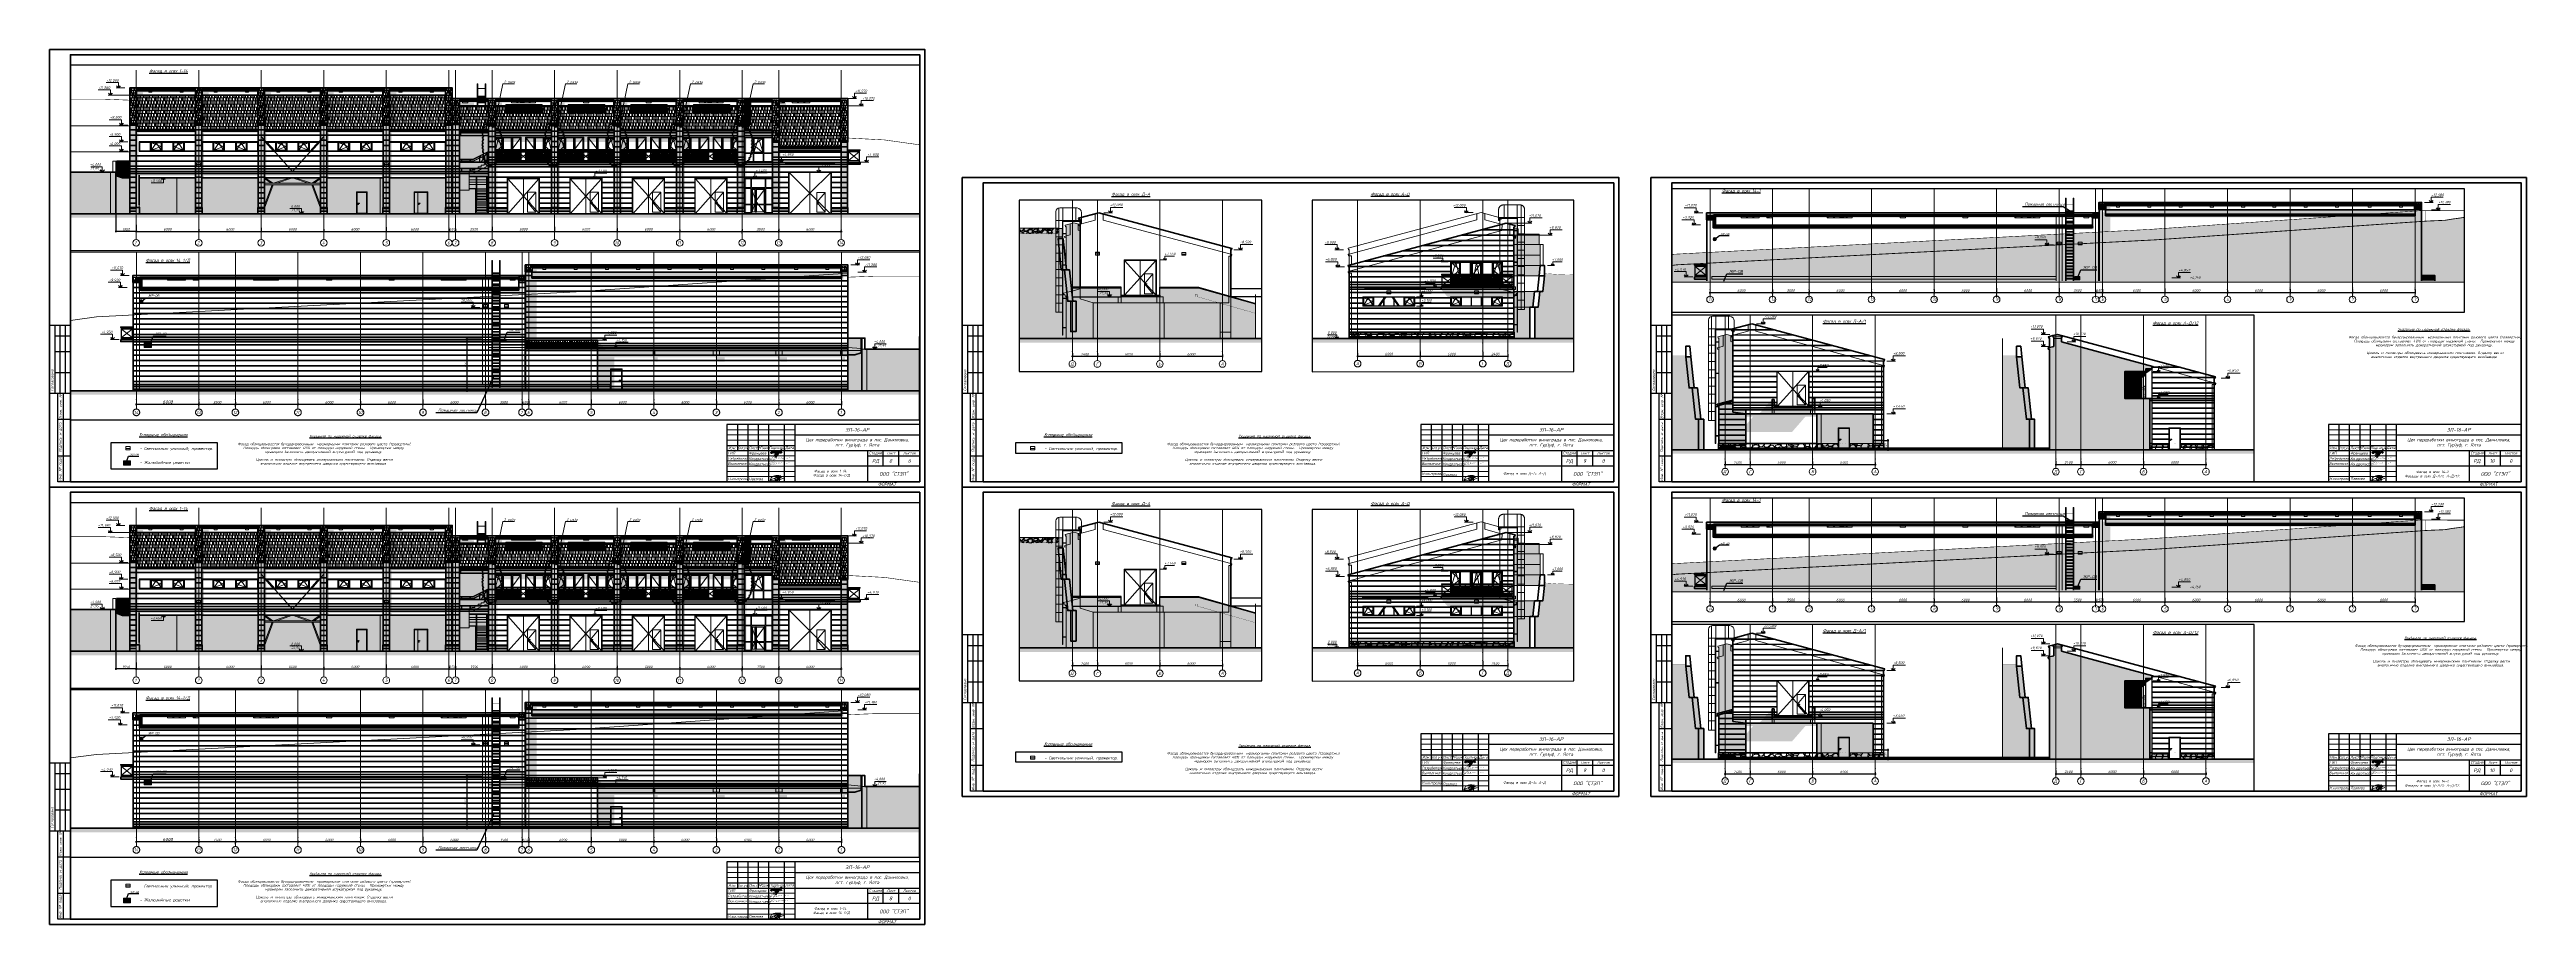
# Paper-space layout '9_10_ Фасады 1-14_14-_ А-Д Д-А' of a CAD drawing. Header units: millimetres. Extents: x -896 to 1481, y -420 to 420.
# The model-space entities are those that its viewports show. They can reach past a viewport. Long polylines and large blocks are cut down to what shows.
import ezdxf
from ezdxf import colors
from ezdxf.entities.mleader import LeaderData, LeaderLine
from ezdxf.enums import TextEntityAlignment as Align
from ezdxf.math import Vec2, Vec3

# ---------------------------------------------------------------- set-up
doc = ezdxf.new("R2010")
doc.units = ezdxf.units.MM
doc.header["$MEASUREMENT"] = 0
for name, pattern in [('CENTERX2', [4, 2.5, -0.5, 0.5, -0.5]), ('DASHED2', [0.375, 0.25, -0.125]), ('Double Dashed', [1797.222233, 1325, -211.666656, 63.333344, -197.222233]), ('Hidden Line', [309, 200, -109]), ('Штриховая', [5644.444466, 2822.222233, -2822.222233]), ('штриховаяX2', [38.1, 25.4, -12.7])]:
    doc.linetypes.add(name, pattern=pattern)
for name, color, linetype, lineweight in [('!Вертикальные связи', 6, 'CENTERX2', 40), ('graund_Ном._пера__99', 7, 'Continuous', 40), ('k_ Рамка', 7, 'Continuous', 50), ('Арматура', 72, 'Continuous', 50), ('Вентиляция', 20, 'Continuous', 5), ('Двери ArchiCAD_Ном._пера__95', 250, 'Continuous', 5), ('лестницы_Ном._пера__96', 7, 'Continuous', 13), ('Окна ArchiCAD_Ном._пера__95', 251, 'Continuous', 9), ('оси_Ном._пера__96', 7, 'Continuous', 5), ('оси_Ном._пера__97', 7, 'Continuous', 20), ('перекрытие_Ном._пера__94', 252, 'Continuous', 13), ('перекрытие_Ном._пера__96', 7, 'Continuous', 13), ('перекрытие_Ном._пера__97', 7, 'Continuous', 20), ('перекрытие_Ном._пера__98', 7, 'Continuous', 35), ('подп стены Инжзащита_Ном._пера__96', 7, 'Continuous', 13), ('подп стены Инжзащита_Ном._пера__99', 7, 'Continuous', 40), ('размеры_Ном._пера__96', 7, 'Continuous', 5), ('стены наруж_Ном._пера__95', 251, 'Continuous', 13), ('стены наруж_Ном._пера__96', 7, 'Continuous', 13), ('стены02_Ном._пера__99', 7, 'Continuous', 40), ('текст_Ном._пера__1', 7, 'Continuous', 25), ('чертеж_Ном._пера__91', 250, 'Continuous', 5), ('чертеж_Ном._пера__95', 251, 'Continuous', 13), ('чертеж_Ном._пера__96', 7, 'Continuous', 13), ('чертеж_Ном._пера__97', 7, 'Continuous', 20), ('чертеж_Ном._пера__98', 7, 'Continuous', 35), ('чертеж_Ном._пера__99', 7, 'Continuous', 40), ('Штрих', 16, 'Continuous', 0), ('Штриховка', 7, 'Continuous', 5)]:
    doc.layers.add(name, color=color, linetype=linetype, lineweight=lineweight)
for name, color, linetype in [('jnhf', 7, 'Continuous'), ('RAM_TXT', 5, 'Continuous'), ('крыша', 7, 'Continuous'), ('оси', 7, 'Continuous'), ('размеры', 7, 'Continuous'), ('стены наруж', 7, 'Continuous'), ('текст', 7, 'Continuous'), ('чертеж', 7, 'Continuous')]:
    doc.layers.add(name, color=color, linetype=linetype)
doc.layers.add('NonPlottable_0', color=7, linetype='Continuous', plot=False)
doc.layers.add('NoPrint', color=2, linetype='Continuous', plot=False)
doc.styles.get("Standard").update_dxf_attribs({"font": 'isocpeui.ttf'})
doc.styles.add('STEP PR', font='isocpeui.ttf')
doc.styles.add('СГЕНЕРИР_СТИЛЬ_2', font='gost_2_304-81_type.ttf')
doc.dimstyles.get("Standard").update_dxf_attribs({"dimtxt": 150, "dimasz": 100, "dimexe": 100, "dimexo": 100, "dimgap": 80, "dimtad": 1, "dimtoh": 1, "dimdec": 0, "dimzin": 0, "dimdsep": 46, "dimtxsty": 'Standard', "dimblk": 'ARCHTICK', "dimblk2": 'ARCHTICK', "dimcen": 0.09, "dimdle": 100, "dimadec": 0, "dimazin": 0, "dimtfac": 1, "dimtdec": 0, "dimtofl": 0, "dimtmove": 0, "dimatfit": 3, "dimfxl": 1, "dimtolj": 1, "dimtzin": 0, "dimarcsym": 0})
doc.dimstyles.new('STEP', dxfattribs={"dimtxt": 200, "dimasz": 150, "dimexe": 80, "dimexo": 80, "dimgap": 80, "dimtad": 1, "dimdec": 0, "dimzin": 0, "dimdsep": 46, "dimtxsty": 'Standard', "dimblk": 'ARCHTICK', "dimcen": 150, "dimdle": 80, "dimadec": 0, "dimazin": 0, "dimtfac": 1, "dimtdec": 0, "dimtofl": 0, "dimtmove": 1, "dimatfit": 3, "dimfxl": 1, "dimtolj": 1, "dimtzin": 0, "dimarcsym": 0})
pattern_1 = [(240.012788, (595.625, 1353.41), (-7144.770706, -12559.94632), [161.4432, -15982.9057]), (196.969741, (514.935, 1213.58), (13835.8314216, 4167.7054687), [277.0416, -27427.1097]), (144.510447, (249.956, 1132.72), (14482.205528, -10416.60804), [195.3456, -19339.239]), (279.273689, (-145.443, 741.975), (-3816.103459, 23725.0364466), [252.2856, -24976.2696]), (304.833654, (-104.79, 492.986), (-8862.813952, 12837.855306), [247.386, -24491.2478]), (9.273689, (36.52, 289.93), (-23725.0364466, -3816.103459), [252.2856, -24976.2696]), (49.69424, (285.507, 330.584), (-12764.1622816, -14981.1935856), [333.6348, -33029.8183]), (84.255328, (501.324, 585.015), (2727.5712086, 27569.5548622), [314.9856, -31183.5858]), (133.429566, (532.85, 898.42), (-12633.639344, 13263.1503396), [253.14, -25060.8877]), (187.236358, (358.83, 1082.25), (13161.042359, 1570.657198), [288.9984, -14160.915]), (234.397438, (72.13, 1045.85), (-11340.8911318, -15905.4766775), [373.7376, -37000.05]), (150.814075, (1019.09, 977.24), (-9713.40402, 5296.204522), [127.5612, -12628.6138]), (183.469234, (907.724, 1039.44), (15758.0906294, 895.868135), [242.6844, -24025.8137]), (237, (665.5, 1024.76), (249.494, -1173.7771), [169.7052, -1527.351]), (215.19859, (553.38, 1148.14), (5369.897546, 3595.024387), [91.3896, -9047.538]), (303.80141, (478.7, 1095.47), (-1922.25921, 3271.83733), [129.2436, -6332.9542]), (42.963757, (550.6, 988.07), (3022.3433, 3096.03633), [209.9148, -6787.2275]), (173.56505, (704.2, 1131.13), (2597.04827, -674.78906), [151.7892, -3642.944]), (28.38954, (-202.09, 950.76), (10989.289122, 6016.271652), [212.64, -21051.4142]), (82.346176, (-15.02, 1051.86), (-1950.674165, -13909.524446), [178.3932, -17660.8893]), (305.19859, (654.31, 1365.89), (-3595.024387, 5369.897546), [182.778, -8956.1497]), (355.61046, (759.67, 1216.53), (-12486.253296, 1026.391073), [212.64, -21051.4142]), (351.443955, (-47.4, 223.02), (-6367.873662, 1100.084097), [205.056, -10047.7485]), (306.77514, (155.37, 192.51), (-8613.319923, 11664.078185), [171.8136, -17009.5717]), (78.80141, (915.55, 194.6), (1100.084097, 6367.87366), [182.778, -8956.1497]), (29.354025, (951.044, 373.904), (-14261.126456, -7938.53086), [201.1572, -19914.5083]), (81.443955, (340.4, 72.35), (-1100.084097, -6367.873662), [102.528, -10150.2765]), (113.30993, (845.12, 179.64), (-2171.75324, 4445.61445), [61.188, -6057.6354]), (177.96376, (820.9, 235.83), (3770.8254, -425.29503), [247.386, -4700.3408]), (198.009006, (573.68, 244.62), (11488.27718, 3668.717411), [229.26, -22696.7078]), (315.69007, (573.06, 882.43), (-1672.76518, 2098.06021), [173.0664, -4153.595]), (5.157227, (696.897, 761.534), (20453.199113, 1893.844251), [302.1528, -29913.075]), (72.945396, (997.83, 788.7), (-2948.65028, -9214.415962), [123.5472, -12231.209]), (102, (1034.1, 906.8), (-1423.271, 924.283), [72, -1128]), (132.256437, (542.72, 274.84), (6441.566686, -7218.46373), [166.7088, -16504.224]), (60.012788, (430.61, 398.23), (7144.770706, 12559.94632), [322.8864, -15821.4625]), (12, (592, 677.9), (924.283, 1423.271), [312, -888]), (337.304846, (897.176, 742.765), (13484.229412, -5721.499556), [189.7368, -18783.9292]), (266.054604, (1072.22, 669.56), (-175.801005, -4944.60251), [174.7224, -8561.4095]), (219.645975, (1060.2, 495.25), (-19806.825007, -16478.1577595), [284.478, -28163.369]), (187.426079, (841.15, 313.74), (-15508.5966004, -2069.645256), [300.9588, -29794.888])]
pattern_2 = [(0, (0.008, -32552.83), (510, 240), [120, -100, 140, -60, 180, -80]), (0, (120, -32542.83), (510, 240), [100, -380, 80, -120]), (0, (360, -32567.83), (510, 240), [60, -620]), (90, (0.008, -32552.83), (-170, 240), [230, -730]), (90, (120, -32552.83), (-170, 240), [225, -735]), (90, (220, -32552.83), (-170, 240), [210, -750]), (90, (360, -32567.83), (-170, 240), [230, -730]), (90, (420, -32567.83), (-170, 240), [230, -730]), (90, (600, -32552.83), (-170, 240), [220, -740])]
pattern_3 = [(0, (0.008, -32742), (510, 240), [120, -100, 140, -60, 180, -80]), (0, (120, -32732), (510, 240), [100, -380, 80, -120]), (0, (360, -32757), (510, 240), [60, -620]), (90, (0.008, -32742), (-170, 240), [230, -730]), (90, (120, -32742), (-170, 240), [225, -735]), (90, (220, -32742), (-170, 240), [210, -750]), (90, (360, -32757), (-170, 240), [230, -730]), (90, (420, -32757), (-170, 240), [230, -730]), (90, (600, -32742), (-170, 240), [220, -740])]

# ---------------------------------------------------------------- blocks, each defined once
blk = doc.blocks.new('frantseva')
at = {"layer": 'k_ Рамка', "color": 154, "lineweight": 40}
for points in [[(20958.2, 29747.9), (20957.9, 29747.7), (20957.6, 29747.6), (20957.1, 29747.6), (20956.8, 29747.6), (20956.5, 29747.9), (20956.5, 29748.2), (20956.6, 29748.4), (20956.8, 29748.6), (20957.1, 29748.8), (20957.6, 29748.9), (20958, 29749), (20958.6, 29749), (20959, 29749), (20959, 29749), (20958.9, 29749.3), (20959.1, 29749.6), (20959.4, 29749.9), (20959.8, 29750.1), (20960.1, 29750.1), (20960.3, 29749.9), (20960.2, 29749.7), (20959.7, 29749.3), (20959.3, 29749.3), (20958.9, 29749.3), (20958.6, 29749.3)], [(20962, 29748.7), (20961.8, 29748.8), (20961.5, 29748.8), (20961.1, 29748.8), (20960.9, 29748.8), (20960.5, 29748.7), (20960.1, 29748.6), (20959.7, 29748.5), (20959.2, 29748.3), (20959.1, 29748.1), (20959.2, 29748), (20959.3, 29747.9), (20959.8, 29748), (20960.1, 29748), (20960.5, 29748), (20961, 29748.1), (20961.6, 29748.3), (20961.9, 29748.6), (20962, 29748.9), (20962.2, 29749), (20962.4, 29749.2), (20962.6, 29749.3), (20962.9, 29749.3), (20963.1, 29749.3), (20963.2, 29749.1), (20963.1, 29748.8), (20963, 29748.6), (20962.9, 29748.4), (20962.8, 29748.2), (20962.4, 29747.7), (20961, 29746.3), (20959.6, 29744.8), (20961, 29746.3), (20962.1, 29746.9), (20962.9, 29747.4), (20962.8, 29747.3), (20962.9, 29747.1), (20965.5, 29748.9), (20965.9, 29749.4), (20966.5, 29750.3), (20966.7, 29750.8), (20966.7, 29751.1), (20966.6, 29751), (20965.9, 29750.4), (20964.4, 29748.2), (20960.9, 29743.6)], [(20959.1, 29747.7), (20959.2, 29747.6)], [(20962.4, 29749.9), (20962.4, 29750), (20960.1, 29747.3)], [(20965.5, 29747.8), (20967.3, 29748.5)], [(20966.7, 29747.7), (20966.7, 29747.7)]]:
    blk.add_lwpolyline(points, dxfattribs=at)
blk = doc.blocks.new('Подпись Алина Павлова')
at = {"layer": 'RAM_TXT', "lineweight": 20}
for points in [[(851914.1, -381410.4), (851909.4, -381415.5), (851908, -381416.3), (851901.4, -381416.5)], [(851902.1, -381415.9), (851906.6, -381414), (851915.1, -381413)], [(851913.3, -381410.7), (851908.8, -381410.6), (851905.1, -381411.6), (851902.6, -381413.9), (851902.5, -381416.1), (851907, -381416.9), (851912.1, -381415.9), (851915.7, -381414.4), (851917.7, -381413.6)], [(851910.3, -381414.6), (851909.3, -381415.5), (851907.2, -381414.5), (851909.4, -381412.6), (851910.8, -381412.6), (851912, -381413.1), (851912.1, -381413.9), (851911, -381415.2), (851910.1, -381414.9), (851910.1, -381414.3), (851911.2, -381414.2), (851911, -381414.8), (851911.5, -381414.1), (851911.5, -381414.2)], [(851911.5, -381414.1), (851911.5, -381415), (851911.5, -381415.2), (851912, -381414.8), (851912.1, -381414.7), (851911.9, -381415.2), (851912.2, -381414.8), (851912.5, -381414.4), (851912.3, -381415.1), (851912.4, -381415.5), (851912.4, -381415.2), (851912.5, -381414.9), (851914.6, -381411.6), (851914, -381412.5), (851913.1, -381416.1), (851913.2, -381418)], [(851915.1, -381412.2), (851915.5, -381412), (851915.9, -381411.7)], [(851913.2, -381418), (851913.1, -381416.1), (851913.3, -381415.2)]]:
    blk.add_spline(points, degree=3, dxfattribs=at)
blk = doc.blocks.new('A$C6CFC6039')
at = {"layer": 'текст', "color": 189, "lineweight": 15, "ltscale": 20, "true_color": 0x2f1764, "const_width": 0.09}
for points in [[(-5, 2.8), (-5, 2.8), (-4.9, 2.8), (-4.8, 2.9), (-4.6, 3), (-4.5, 3), (-4.4, 3.1), (-4.2, 3.2), (-4.1, 3.4), (-3.9, 3.5), (-3.7, 3.6), (-3.5, 3.8), (-3.4, 3.9), (-3.2, 4.1), (-3, 4.2), (-2.9, 4.3), (-2.7, 4.5), (-2.5, 4.6), (-2.4, 4.7), (-2.3, 4.9), (-2.1, 5), (-2, 5.1), (-1.9, 5.2), (-1.8, 5.3), (-1.7, 5.4), (-1.6, 5.5), (-1.5, 5.6), (-1.4, 5.7), (-1.3, 5.8), (-1.2, 5.9), (-1.1, 6), (-1, 6.1), (-0.9, 6.2), (-0.9, 6.2), (-0.8, 6.3), (-0.7, 6.4), (-0.7, 6.5), (-0.6, 6.6), (-0.5, 6.6), (-0.5, 6.7), (-0.4, 6.8), (-0.4, 6.9), (-0.3, 6.9), (-0.3, 7), (-0.2, 7.1), (-0.2, 7.1), (-0.1, 7.2), (-0.1, 7.3), (-0.1, 7.3), (0, 7.4), (0, 7.4), (0, 7.5), (0.1, 7.5), (0.1, 7.6), (0.1, 7.6), (0.1, 7.7), (0.2, 7.7), (0.2, 7.7), (0.2, 7.8), (0.2, 7.8), (0.2, 7.8), (0.2, 7.9), (0.2, 7.9), (0.2, 7.9), (0.2, 8), (0.2, 8), (0.2, 8), (0.2, 8), (0.2, 8.1), (0.2, 8.1), (0.2, 8.1), (0.2, 8.1), (0.2, 8.1), (0.2, 8.2), (0.2, 8.2), (0.2, 8.2), (0.1, 8.2), (0.1, 8.2), (0.1, 8.2), (0.1, 8.2), (0.1, 8.3), (0.1, 8.3), (0, 8.3), (0, 8.3), (0, 8.3), (0, 8.3), (0, 8.3), (-0.1, 8.3), (-0.1, 8.3), (-0.1, 8.3), (-0.1, 8.3), (-0.2, 8.3), (-0.2, 8.2), (-0.2, 8.2), (-0.3, 8.2), (-0.3, 8.2), (-0.3, 8.2), (-0.3, 8.1), (-0.4, 8.1), (-0.4, 8.1), (-0.5, 8), (-0.5, 8), (-0.5, 8), (-0.6, 7.9), (-0.6, 7.9), (-0.6, 7.8), (-0.7, 7.8), (-0.7, 7.7), (-0.8, 7.7), (-0.8, 7.6), (-0.9, 7.5), (-0.9, 7.5), (-1, 7.4), (-1, 7.3), (-1.1, 7.3), (-1.1, 7.2), (-1.2, 7.1), (-1.2, 7), (-1.3, 6.9), (-1.3, 6.8), (-1.4, 6.7), (-1.4, 6.6), (-1.5, 6.5), (-1.5, 6.4), (-1.6, 6.3), (-1.7, 6.2), (-1.7, 6.1), (-1.8, 6), (-1.9, 5.9), (-1.9, 5.7), (-2, 5.6), (-2.1, 5.5), (-2.1, 5.4), (-2.2, 5.2), (-2.3, 5.1), (-2.3, 4.9), (-2.4, 4.8), (-2.5, 4.6), (-2.6, 4.5), (-2.6, 4.3), (-2.7, 4.2), (-2.8, 4), (-2.9, 3.8), (-3, 3.7), (-3, 3.5), (-3.1, 3.3), (-3.2, 3.2), (-3.3, 3), (-3.4, 2.8), (-3.5, 2.7), (-3.5, 2.5), (-3.6, 2.3), (-3.7, 2.2), (-3.8, 2), (-3.9, 1.8), (-4, 1.7), (-4, 1.5), (-4.1, 1.4), (-4.2, 1.2), (-4.2, 1.1), (-4.3, 1), (-4.4, 0.8), (-4.4, 0.7), (-4.5, 0.6), (-4.6, 0.5), (-4.6, 0.4), (-4.7, 0.2), (-4.7, 0.1), (-4.8, 0), (-4.8, 0), (-4.8, -0.1), (-4.9, -0.2), (-4.9, -0.3), (-5, -0.4), (-5, -0.5), (-5.1, -0.6), (-5.1, -0.7), (-5.1, -0.7), (-5.2, -0.8), (-5.2, -0.9), (-5.3, -1), (-5.3, -1.1), (-5.4, -1.2), (-5.4, -1.2), (-5.4, -1.3), (-5.5, -1.4), (-5.5, -1.4), (-5.5, -1.5), (-5.6, -1.6), (-5.6, -1.6), (-5.6, -1.7), (-5.7, -1.7), (-5.7, -1.8), (-5.7, -1.8), (-5.7, -1.9), (-5.8, -1.9), (-5.8, -1.9), (-5.8, -1.9), (-5.8, -2), (-5.8, -2), (-5.9, -2), (-5.9, -2), (-5.9, -2), (-5.9, -2), (-5.9, -2), (-5.9, -2), (-5.9, -2), (-6, -2), (-6, -2), (-6, -2), (-6, -2), (-6, -2), (-6, -2), (-6, -2), (-6, -2), (-6, -2), (-6, -2), (-6, -2), (-6, -2), (-6, -1.9), (-6, -1.9), (-6, -1.9), (-6, -1.9), (-6, -1.8), (-6, -1.8), (-6, -1.8), (-6, -1.7), (-6, -1.7), (-6, -1.6), (-6, -1.6), (-5.9, -1.5), (-5.9, -1.5), (-5.9, -1.4), (-5.9, -1.3), (-5.9, -1.3), (-5.9, -1.2), (-5.8, -1.1), (-5.8, -1.1), (-5.8, -1), (-5.8, -0.9), (-5.8, -0.9), (-5.7, -0.8), (-5.7, -0.7), (-5.7, -0.6), (-5.7, -0.6), (-5.6, -0.5), (-5.6, -0.4), (-5.6, -0.4), (-5.5, -0.3), (-5.5, -0.2), (-5.5, -0.1), (-5.5, -0.1), (-5.4, 0), (-5.4, 0.1), (-5.4, 0.1), (-5.3, 0.2), (-5.3, 0.2), (-5.3, 0.3), (-5.3, 0.4), (-5.2, 0.4), (-5.2, 0.5), (-5.2, 0.5), (-5.2, 0.6), (-5.1, 0.6), (-5.1, 0.6), (-5.1, 0.7), (-5.1, 0.7), (-5, 0.8), (-5, 0.8), (-5, 0.9), (-4.9, 0.9), (-4.9, 1), (-4.9, 1), (-4.8, 1), (-4.8, 1.1), (-4.8, 1.1), (-4.7, 1.2), (-4.7, 1.2), (-4.6, 1.3), (-4.6, 1.3), (-4.5, 1.3), (-4.5, 1.4), (-4.4, 1.4), (-4.4, 1.5), (-4.3, 1.5), (-4.3, 1.6), (-4.2, 1.6), (-4.1, 1.7), (-4.1, 1.7), (-4, 1.8), (-4, 1.8), (-3.9, 1.9), (-3.8, 1.9), (-3.7, 2), (-3.7, 2.1), (-3.6, 2.1), (-3.5, 2.2), (-3.5, 2.2), (-3.4, 2.3), (-3.3, 2.3), (-3.2, 2.4), (-3.1, 2.4), (-3.1, 2.5), (-3, 2.5), (-2.9, 2.6), (-2.8, 2.6), (-2.8, 2.7), (-2.7, 2.7), (-2.6, 2.8), (-2.5, 2.8), (-2.5, 2.8), (-2.4, 2.9), (-2.3, 2.9), (-2.3, 3), (-2.2, 3), (-2.1, 3), (-2.1, 3.1), (-2, 3.1), (-2, 3.1), (-1.9, 3.1), (-1.9, 3.2), (-1.8, 3.2), (-1.8, 3.2), (-1.8, 3.2), (-1.7, 3.2), (-1.7, 3.3), (-1.7, 3.3), (-1.6, 3.3), (-1.6, 3.3), (-1.6, 3.3), (-1.6, 3.3), (-1.6, 3.3), (-1.6, 3.3), (-1.5, 3.3), (-1.5, 3.3), (-1.5, 3.3), (-1.5, 3.4), (-1.5, 3.4), (-1.5, 3.4), (-1.5, 3.4), (-1.5, 3.4), (-1.4, 3.4), (-1.4, 3.4), (-1.4, 3.4), (-1.4, 3.4), (-1.4, 3.4), (-1.4, 3.4), (-1.4, 3.4), (-1.4, 3.4), (-1.4, 3.4), (-1.4, 3.4), (-1.4, 3.4), (-1.4, 3.4), (-1.4, 3.4), (-1.4, 3.4), (-1.4, 3.3), (-1.4, 3.3), (-1.3, 3.3), (-1.3, 3.3), (-1.3, 3.3), (-1.3, 3.3), (-1.3, 3.3), (-1.3, 3.3), (-1.3, 3.3), (-1.3, 3.3), (-1.3, 3.3), (-1.3, 3.3), (-1.3, 3.3), (-1.3, 3.3), (-1.3, 3.3), (-1.4, 3.3), (-1.4, 3.3), (-1.4, 3.3), (-1.4, 3.2), (-1.4, 3.2), (-1.4, 3.2), (-1.4, 3.2), (-1.4, 3.2), (-1.4, 3.2), (-1.5, 3.2), (-1.5, 3.2), (-1.5, 3.2), (-1.5, 3.1), (-1.6, 3.1), (-1.6, 3.1), (-1.6, 3.1), (-1.7, 3), (-1.7, 3), (-1.8, 3), (-1.8, 3), (-1.9, 2.9), (-1.9, 2.9), (-2, 2.9), (-2, 2.9), (-2.1, 2.8), (-2.1, 2.8), (-2.2, 2.8), (-2.2, 2.7), (-2.3, 2.7), (-2.3, 2.7), (-2.4, 2.6), (-2.4, 2.6), (-2.5, 2.6), (-2.5, 2.6), (-2.6, 2.5), (-2.6, 2.5), (-2.7, 2.5), (-2.7, 2.4), (-2.7, 2.4), (-2.8, 2.4), (-2.8, 2.4), (-2.9, 2.3), (-2.9, 2.3), (-3, 2.3), (-3, 2.3), (-3.1, 2.2), (-3.1, 2.2), (-3.2, 2.2), (-3.2, 2.1), (-3.3, 2.1), (-3.3, 2.1), (-3.4, 2.1), (-3.4, 2), (-3.5, 2), (-3.5, 2), (-3.6, 1.9), (-3.6, 1.9), (-3.6, 1.9), (-3.7, 1.8), (-3.7, 1.8), (-3.8, 1.8), (-3.8, 1.8), (-3.8, 1.7), (-3.9, 1.7), (-3.9, 1.7), (-3.9, 1.7), (-3.9, 1.7), (-4, 1.6), (-4, 1.6), (-4, 1.6), (-4, 1.6), (-4, 1.6), (-4.1, 1.6), (-4.1, 1.5), (-4.1, 1.5), (-4.1, 1.5), (-4.1, 1.5), (-4.1, 1.5), (-4.1, 1.5), (-4.1, 1.5), (-4.1, 1.4), (-4.1, 1.4), (-4.2, 1.4), (-4.2, 1.4), (-4.2, 1.4), (-4.2, 1.4), (-4.2, 1.4), (-4.2, 1.3), (-4.2, 1.3), (-4.2, 1.3), (-4.2, 1.3), (-4.2, 1.3), (-4.2, 1.3), (-4.2, 1.3), (-4.2, 1.3), (-4.2, 1.2), (-4.2, 1.2), (-4.2, 1.2), (-4.2, 1.2), (-4.2, 1.2), (-4.2, 1.2), (-4.2, 1.2), (-4.3, 1.2), (-4.3, 1.1), (-4.3, 1.1), (-4.3, 1.1), (-4.3, 1.1), (-4.3, 1.1), (-4.3, 1.1), (-4.3, 1.1), (-4.3, 1.1), (-4.3, 1), (-4.3, 1), (-4.3, 1), (-4.3, 1), (-4.3, 1), (-4.3, 1), (-4.3, 1), (-4.3, 1), (-4.3, 1), (-4.3, 1), (-4.3, 1), (-4.3, 1), (-4.2, 0.9), (-4.2, 0.9), (-4.2, 0.9), (-4.2, 0.9), (-4.2, 0.9), (-4.2, 0.9), (-4.2, 0.9), (-4.2, 0.9), (-4.2, 0.9), (-4.2, 0.9), (-4.2, 0.9), (-4.2, 0.9), (-4.2, 0.9), (-4.2, 0.9), (-4.1, 0.9), (-4.1, 0.9), (-4.1, 0.9), (-4.1, 0.8), (-4.1, 0.8), (-4.1, 0.8), (-4.1, 0.8), (-4, 0.8), (-4, 0.8), (-4, 0.8), (-4, 0.8), (-4, 0.8), (-4, 0.8), (-3.9, 0.8), (-3.9, 0.8), (-3.9, 0.8), (-3.9, 0.8), (-3.9, 0.8), (-3.8, 0.8), (-3.8, 0.8), (-3.8, 0.8), (-3.8, 0.8), (-3.8, 0.8), (-3.7, 0.8), (-3.7, 0.8), (-3.7, 0.8), (-3.7, 0.8), (-3.7, 0.8), (-3.6, 0.8), (-3.6, 0.8), (-3.6, 0.8), (-3.6, 0.8), (-3.5, 0.8), (-3.5, 0.8), (-3.5, 0.8), (-3.5, 0.8), (-3.5, 0.8), (-3.4, 0.8), (-3.4, 0.8), (-3.4, 0.8), (-3.3, 0.8), (-3.3, 0.8), (-3.3, 0.8), (-3.3, 0.8), (-3.2, 0.8), (-3.2, 0.9), (-3.2, 0.9), (-3.1, 0.9), (-3.1, 0.9), (-3.1, 0.9), (-3.1, 0.9), (-3, 0.9), (-3, 0.9), (-3, 0.9), (-2.9, 0.9), (-2.9, 0.9), (-2.9, 1), (-2.8, 1), (-2.8, 1), (-2.8, 1), (-2.7, 1), (-2.7, 1), (-2.7, 1), (-2.6, 1), (-2.6, 1), (-2.6, 1), (-2.5, 1.1), (-2.5, 1.1), (-2.5, 1.1), (-2.4, 1.1), (-2.4, 1.1), (-2.4, 1.1), (-2.3, 1.1), (-2.3, 1.1), (-2.2, 1.2), (-2.2, 1.2), (-2.2, 1.2), (-2.1, 1.2), (-2.1, 1.2), (-2.1, 1.2), (-2, 1.2), (-2, 1.3), (-2, 1.3), (-1.9, 1.3), (-1.9, 1.3), (-1.8, 1.3), (-1.8, 1.3), (-1.8, 1.3), (-1.7, 1.3), (-1.7, 1.4), (-1.7, 1.4), (-1.6, 1.4), (-1.6, 1.4), (-1.6, 1.4), (-1.6, 1.4), (-1.5, 1.4), (-1.5, 1.4), (-1.5, 1.5), (-1.4, 1.5), (-1.4, 1.5), (-1.4, 1.5), (-1.3, 1.5), (-1.3, 1.5), (-1.3, 1.5), (-1.3, 1.5), (-1.2, 1.6), (-1.2, 1.6), (-1.2, 1.6), (-1.2, 1.6), (-1.1, 1.6), (-1.1, 1.6), (-1.1, 1.6), (-1.1, 1.6), (-1, 1.7), (-1, 1.7), (-1, 1.7), (-1, 1.7), (-1, 1.7), (-0.9, 1.7), (-0.9, 1.7), (-0.9, 1.7), (-0.9, 1.7), (-0.9, 1.8), (-0.8, 1.8), (-0.8, 1.8), (-0.8, 1.8), (-0.8, 1.8), (-0.8, 1.8), (-0.7, 1.8), (-0.7, 1.8), (-0.7, 1.8), (-0.7, 1.9), (-0.7, 1.9), (-0.7, 1.9), (-0.7, 1.9), (-0.6, 1.9), (-0.6, 1.9), (-0.6, 1.9), (-0.6, 1.9), (-0.6, 1.9), (-0.6, 2), (-0.6, 2), (-0.6, 2), (-0.5, 2), (-0.5, 2), (-0.5, 2), (-0.5, 2), (-0.5, 2), (-0.5, 2.1), (-0.5, 2.1), (-0.5, 2.1), (-0.5, 2.1), (-0.5, 2.1), (-0.5, 2.1), (-0.5, 2.1), (-0.5, 2.1), (-0.4, 2.1), (-0.4, 2.1), (-0.4, 2.1), (-0.4, 2.2), (-0.4, 2.2), (-0.4, 2.2), (-0.4, 2.2), (-0.4, 2.2), (-0.4, 2.2), (-0.4, 2.2), (-0.4, 2.2), (-0.4, 2.2), (-0.4, 2.2), (-0.4, 2.2), (-0.4, 2.2), (-0.4, 2.2), (-0.4, 2.2), (-0.4, 2.2), (-0.4, 2.2), (-0.4, 2.3), (-0.4, 2.3), (-0.4, 2.3), (-0.4, 2.3), (-0.4, 2.3), (-0.4, 2.3), (-0.4, 2.3), (-0.4, 2.3), (-0.4, 2.3), (-0.4, 2.3), (-0.4, 2.3), (-0.4, 2.3), (-0.4, 2.3), (-0.5, 2.3), (-0.5, 2.3), (-0.5, 2.3), (-0.5, 2.3), (-0.5, 2.4), (-0.5, 2.4), (-0.5, 2.4), (-0.5, 2.4), (-0.5, 2.4), (-0.5, 2.4), (-0.5, 2.4), (-0.5, 2.4), (-0.5, 2.4), (-0.6, 2.4), (-0.6, 2.4), (-0.6, 2.4), (-0.6, 2.4), (-0.6, 2.4), (-0.6, 2.4), (-0.6, 2.4), (-0.6, 2.4), (-0.6, 2.4), (-0.6, 2.4), (-0.7, 2.4), (-0.7, 2.4), (-0.7, 2.4), (-0.7, 2.4), (-0.7, 2.4), (-0.7, 2.4), (-0.7, 2.4), (-0.8, 2.4), (-0.8, 2.4), (-0.8, 2.4), (-0.8, 2.4), (-0.8, 2.4), (-0.8, 2.4), (-0.8, 2.4), (-0.9, 2.4), (-0.9, 2.4), (-0.9, 2.4), (-0.9, 2.4), (-0.9, 2.3), (-0.9, 2.3), (-0.9, 2.3), (-1, 2.3), (-1, 2.3), (-1, 2.3), (-1, 2.3), (-1, 2.3), (-1, 2.3), (-1.1, 2.3), (-1.1, 2.3), (-1.1, 2.3), (-1.1, 2.3), (-1.1, 2.2), (-1.1, 2.2), (-1.2, 2.2), (-1.2, 2.2), (-1.2, 2.2), (-1.2, 2.2), (-1.2, 2.2), (-1.2, 2.2), (-1.2, 2.2), (-1.3, 2.1), (-1.3, 2.1), (-1.3, 2.1), (-1.3, 2.1), (-1.3, 2.1), (-1.3, 2.1), (-1.3, 2.1), (-1.3, 2.1), (-1.4, 2), (-1.4, 2), (-1.4, 2), (-1.4, 2), (-1.4, 2), (-1.4, 2), (-1.4, 2), (-1.4, 2), (-1.4, 2), (-1.4, 1.9), (-1.4, 1.9), (-1.5, 1.9), (-1.5, 1.9), (-1.5, 1.9), (-1.5, 1.9), (-1.5, 1.9), (-1.5, 1.9), (-1.5, 1.9), (-1.5, 1.8), (-1.5, 1.8), (-1.5, 1.8), (-1.5, 1.8), (-1.5, 1.8), (-1.5, 1.8), (-1.5, 1.8), (-1.6, 1.8), (-1.6, 1.8), (-1.6, 1.7), (-1.6, 1.7), (-1.6, 1.7), (-1.6, 1.7), (-1.6, 1.7), (-1.6, 1.7), (-1.6, 1.7), (-1.6, 1.6), (-1.6, 1.6), (-1.6, 1.6), (-1.6, 1.6), (-1.6, 1.6), (-1.7, 1.6), (-1.7, 1.5), (-1.7, 1.5), (-1.7, 1.5), (-1.7, 1.5), (-1.7, 1.5), (-1.7, 1.5), (-1.7, 1.4), (-1.7, 1.4), (-1.7, 1.4), (-1.7, 1.4), (-1.7, 1.4), (-1.7, 1.3), (-1.7, 1.3), (-1.7, 1.3), (-1.7, 1.3), (-1.7, 1.3), (-1.7, 1.2), (-1.7, 1.2), (-1.7, 1.2), (-1.7, 1.2), (-1.7, 1.2), (-1.7, 1.2), (-1.7, 1.1), (-1.7, 1.1), (-1.7, 1.1), (-1.7, 1.1), (-1.7, 1.1), (-1.7, 1.1), (-1.7, 1.1), (-1.7, 1), (-1.7, 1), (-1.7, 1), (-1.6, 1), (-1.6, 1), (-1.6, 1), (-1.6, 1), (-1.6, 1), (-1.6, 1), (-1.6, 1), (-1.6, 1), (-1.6, 0.9), (-1.6, 0.9), (-1.6, 0.9), (-1.6, 0.9), (-1.5, 0.9), (-1.5, 0.9), (-1.5, 0.9), (-1.5, 0.9), (-1.5, 0.9), (-1.5, 0.9), (-1.5, 0.9), (-1.5, 0.9), (-1.5, 0.9), (-1.5, 0.9), (-1.4, 0.9), (-1.4, 0.9), (-1.4, 0.9), (-1.4, 0.8), (-1.4, 0.8), (-1.4, 0.8), (-1.4, 0.8), (-1.4, 0.8), (-1.4, 0.8), (-1.4, 0.8), (-1.4, 0.8), (-1.3, 0.8), (-1.3, 0.8), (-1.3, 0.8), (-1.3, 0.8), (-1.3, 0.8), (-1.3, 0.8), (-1.3, 0.8), (-1.3, 0.8), (-1.3, 0.8), (-1.2, 0.8), (-1.2, 0.8), (-1.2, 0.8), (-1.2, 0.8), (-1.2, 0.8), (-1.2, 0.8), (-1.2, 0.8), (-1.1, 0.8), (-1.1, 0.8), (-1.1, 0.8), (-1.1, 0.8), (-1.1, 0.8), (-1.1, 0.8), (-1, 0.8), (-1, 0.8), (-1, 0.8), (-1, 0.8), (-1, 0.8), (-0.9, 0.8), (-0.9, 0.8), (-0.9, 0.8), (-0.9, 0.8), (-0.8, 0.8), (-0.8, 0.8), (-0.8, 0.8), (-0.8, 0.9), (-0.7, 0.9), (-0.7, 0.9), (-0.7, 0.9), (-0.7, 0.9), (-0.6, 0.9), (-0.6, 0.9), (-0.6, 0.9), (-0.5, 0.9), (-0.5, 0.9), (-0.5, 0.9), (-0.4, 1), (-0.4, 1), (-0.3, 1), (-0.3, 1), (-0.3, 1), (-0.2, 1), (-0.2, 1), (-0.2, 1), (-0.1, 1.1), (-0.1, 1.1), (0, 1.1), (0, 1.1), (0, 1.1), (0.1, 1.1), (0.1, 1.1), (0.1, 1.1), (0.2, 1.2), (0.2, 1.2), (0.2, 1.2), (0.3, 1.2), (0.3, 1.2), (0.3, 1.2), (0.3, 1.2), (0.4, 1.2), (0.4, 1.2), (0.4, 1.2), (0.5, 1.3), (0.5, 1.3), (0.5, 1.3), (0.5, 1.3), (0.5, 1.3), (0.6, 1.3), (0.6, 1.3), (0.6, 1.3), (0.6, 1.3), (0.7, 1.3), (0.7, 1.4), (0.7, 1.4), (0.7, 1.4), (0.7, 1.4), (0.8, 1.4), (0.8, 1.4), (0.8, 1.4), (0.8, 1.4), (0.8, 1.4), (0.9, 1.5), (0.9, 1.5), (0.9, 1.5), (0.9, 1.5), (0.9, 1.5), (0.9, 1.5), (1, 1.5), (1, 1.5), (1, 1.5), (1, 1.6), (1, 1.6), (1, 1.6), (1.1, 1.6), (1.1, 1.6), (1.1, 1.6), (1.1, 1.6), (1.1, 1.6), (1.1, 1.6), (1.1, 1.6), (1.2, 1.7), (1.2, 1.7), (1.2, 1.7), (1.2, 1.7), (1.2, 1.7), (1.2, 1.7), (1.2, 1.7), (1.2, 1.7), (1.3, 1.7), (1.3, 1.7), (1.3, 1.8), (1.3, 1.8), (1.3, 1.8), (1.3, 1.8), (1.3, 1.8), (1.3, 1.8), (1.3, 1.8), (1.3, 1.8), (1.4, 1.8), (1.4, 1.8), (1.4, 1.9), (1.4, 1.9), (1.4, 1.9), (1.4, 1.9), (1.4, 1.9), (1.4, 1.9), (1.4, 1.9), (1.4, 1.9), (1.4, 2), (1.4, 2), (1.4, 2), (1.4, 2), (1.4, 2), (1.4, 2), (1.4, 2), (1.4, 2), (1.4, 2.1), (1.4, 2.1), (1.4, 2.1), (1.4, 2.1), (1.4, 2.1), (1.4, 2.1), (1.4, 2.1), (1.4, 2.1), (1.4, 2.1), (1.4, 2.2), (1.4, 2.2), (1.4, 2.2), (1.4, 2.2), (1.4, 2.2), (1.4, 2.2), (1.4, 2.2), (1.4, 2.2), (1.4, 2.2), (1.4, 2.2), (1.4, 2.2), (1.4, 2.3), (1.4, 2.3), (1.4, 2.3), (1.3, 2.3), (1.3, 2.3), (1.3, 2.3), (1.3, 2.3), (1.3, 2.3), (1.3, 2.3), (1.3, 2.3), (1.3, 2.3), (1.3, 2.3), (1.3, 2.3), (1.3, 2.3), (1.2, 2.3), (1.2, 2.3), (1.2, 2.3), (1.2, 2.3), (1.2, 2.3), (1.2, 2.3), (1.2, 2.4), (1.2, 2.4), (1.2, 2.4), (1.1, 2.4), (1.1, 2.4), (1.1, 2.4), (1.1, 2.4), (1.1, 2.4), (1.1, 2.4), (1.1, 2.4), (1.1, 2.4), (1, 2.4), (1, 2.4), (1, 2.4), (1, 2.3), (1, 2.3), (1, 2.3), (1, 2.3), (1, 2.3), (0.9, 2.3), (0.9, 2.3), (0.9, 2.3), (0.9, 2.3), (0.9, 2.3), (0.9, 2.3), (0.9, 2.3), (0.9, 2.3), (0.8, 2.3), (0.8, 2.3), (0.8, 2.3), (0.8, 2.2), (0.8, 2.2), (0.8, 2.2), (0.8, 2.2), (0.8, 2.2), (0.8, 2.2), (0.8, 2.2), (0.7, 2.2), (0.7, 2.2), (0.7, 2.1), (0.7, 2.1), (0.7, 2.1), (0.7, 2.1), (0.7, 2.1), (0.7, 2.1), (0.7, 2.1), (0.7, 2.1), (0.7, 2.1), (0.6, 2), (0.6, 2), (0.6, 2), (0.6, 2), (0.6, 2), (0.6, 2), (0.6, 2), (0.6, 1.9), (0.6, 1.9), (0.6, 1.9), (0.6, 1.9), (0.6, 1.9), (0.6, 1.9), (0.6, 1.9), (0.6, 1.8), (0.6, 1.8), (0.6, 1.8), (0.6, 1.8), (0.6, 1.8), (0.6, 1.8), (0.5, 1.8), (0.5, 1.7), (0.5, 1.7), (0.5, 1.7), (0.5, 1.7), (0.5, 1.7), (0.5, 1.7), (0.5, 1.6), (0.5, 1.6), (0.5, 1.6), (0.5, 1.6), (0.5, 1.6), (0.5, 1.6), (0.5, 1.6), (0.5, 1.5), (0.5, 1.5), (0.5, 1.5), (0.5, 1.5), (0.5, 1.5), (0.5, 1.5), (0.5, 1.4), (0.6, 1.4), (0.6, 1.4), (0.6, 1.4), (0.6, 1.4), (0.6, 1.4), (0.6, 1.4), (0.6, 1.3), (0.6, 1.3), (0.6, 1.3), (0.6, 1.3), (0.6, 1.3), (0.6, 1.3), (0.6, 1.3), (0.6, 1.3), (0.6, 1.3), (0.7, 1.3), (0.7, 1.3), (0.7, 1.3), (0.7, 1.2), (0.7, 1.2), (0.7, 1.2), (0.7, 1.2), (0.7, 1.2), (0.7, 1.2), (0.8, 1.2), (0.8, 1.2), (0.8, 1.2), (0.8, 1.2), (0.8, 1.2), (0.8, 1.2), (0.8, 1.2), (0.8, 1.2), (0.9, 1.2), (0.9, 1.2), (0.9, 1.2), (0.9, 1.2), (0.9, 1.2), (0.9, 1.2), (0.9, 1.2), (0.9, 1.2), (1, 1.2), (1, 1.2), (1, 1.2), (1, 1.2), (1, 1.2), (1, 1.2), (1.1, 1.2), (1.1, 1.2), (1.1, 1.2), (1.1, 1.2), (1.1, 1.2), (1.1, 1.2), (1.2, 1.2), (1.2, 1.3), (1.2, 1.3), (1.2, 1.3), (1.2, 1.3), (1.3, 1.3), (1.3, 1.3), (1.3, 1.3), (1.3, 1.3), (1.4, 1.3), (1.4, 1.3), (1.4, 1.3), (1.4, 1.3), (1.5, 1.4), (1.5, 1.4), (1.5, 1.4), (1.5, 1.4), (1.6, 1.4), (1.6, 1.4), (1.6, 1.4), (1.7, 1.4), (1.7, 1.4), (1.7, 1.4), (1.7, 1.5), (1.8, 1.5), (1.8, 1.5), (1.8, 1.5), (1.8, 1.5), (1.9, 1.5), (1.9, 1.5), (1.9, 1.5), (2, 1.5), (2, 1.5), (2, 1.6), (2, 1.6), (2.1, 1.6), (2.1, 1.6), (2.1, 1.6), (2.1, 1.6), (2.2, 1.6), (2.2, 1.6), (2.2, 1.6), (2.3, 1.6), (2.3, 1.7), (2.3, 1.7), (2.3, 1.7), (2.4, 1.7), (2.4, 1.7), (2.4, 1.7), (2.4, 1.7), (2.5, 1.7), (2.5, 1.7), (2.5, 1.7), (2.5, 1.8), (2.6, 1.8), (2.6, 1.8), (2.6, 1.8), (2.6, 1.8), (2.7, 1.8), (2.7, 1.8), (2.7, 1.8), (2.7, 1.8), (2.8, 1.8), (2.8, 1.9), (2.8, 1.9), (2.8, 1.9), (2.8, 1.9), (2.9, 1.9), (2.9, 1.9), (2.9, 1.9), (2.9, 1.9), (2.9, 1.9), (3, 2), (3, 2), (3, 2), (3, 2), (3, 2), (3.1, 2), (3.1, 2), (3.1, 2), (3.1, 2), (3.1, 2), (3.2, 2.1), (3.2, 2.1), (3.2, 2.1), (3.2, 2.1), (3.2, 2.1), (3.2, 2.1), (3.2, 2.1), (3.3, 2.1), (3.3, 2.1), (3.3, 2.1), (3.3, 2.2), (3.3, 2.2), (3.3, 2.2), (3.3, 2.2), (3.3, 2.2), (3.4, 2.2), (3.4, 2.2), (3.4, 2.2), (3.4, 2.2), (3.4, 2.2), (3.4, 2.2), (3.4, 2.3), (3.4, 2.3), (3.4, 2.3), (3.4, 2.3), (3.4, 2.3), (3.4, 2.3), (3.4, 2.3), (3.4, 2.3), (3.4, 2.3), (3.4, 2.3), (3.5, 2.3), (3.5, 2.3), (3.5, 2.3), (3.5, 2.4), (3.5, 2.4), (3.5, 2.4), (3.5, 2.4), (3.5, 2.4), (3.5, 2.4), (3.5, 2.4), (3.5, 2.4), (3.5, 2.4), (3.5, 2.4), (3.5, 2.4), (3.4, 2.4), (3.4, 2.4), (3.4, 2.4), (3.4, 2.4), (3.4, 2.4), (3.4, 2.4), (3.4, 2.4), (3.4, 2.5), (3.4, 2.5), (3.4, 2.5), (3.4, 2.5), (3.4, 2.5), (3.4, 2.5), (3.4, 2.5), (3.4, 2.5), (3.4, 2.5), (3.4, 2.5), (3.4, 2.5), (3.4, 2.5), (3.4, 2.5), (3.4, 2.5), (3.3, 2.5), (3.3, 2.5), (3.3, 2.5), (3.3, 2.5), (3.3, 2.5), (3.3, 2.5), (3.3, 2.5), (3.3, 2.5), (3.3, 2.5), (3.3, 2.5), (3.3, 2.5), (3.2, 2.5), (3.2, 2.5), (3.2, 2.5), (3.2, 2.5), (3.2, 2.5), (3.2, 2.5), (3.2, 2.5), (3.2, 2.4), (3.2, 2.4), (3.2, 2.4), (3.1, 2.4), (3.1, 2.4), (3.1, 2.4), (3.1, 2.4), (3.1, 2.4), (3.1, 2.4), (3.1, 2.4), (3.1, 2.4), (3.1, 2.4), (3.1, 2.4), (3, 2.4), (3, 2.4), (3, 2.4), (3, 2.3), (3, 2.3), (3, 2.3), (3, 2.3), (3, 2.3), (3, 2.3), (3, 2.3), (3, 2.3), (2.9, 2.3), (2.9, 2.3), (2.9, 2.3), (2.9, 2.3), (2.9, 2.3), (2.9, 2.3), (2.9, 2.2), (2.9, 2.2), (2.9, 2.2), (2.9, 2.2), (2.8, 2.2), (2.8, 2.2), (2.8, 2.2), (2.8, 2.2), (2.8, 2.2), (2.8, 2.2), (2.8, 2.1), (2.8, 2.1), (2.8, 2.1), (2.8, 2.1), (2.7, 2.1), (2.7, 2.1), (2.7, 2.1), (2.7, 2.1), (2.7, 2.1), (2.7, 2), (2.7, 2), (2.7, 2), (2.7, 2), (2.7, 2), (2.7, 2), (2.7, 2), (2.7, 2), (2.7, 2), (2.6, 2), (2.6, 1.9), (2.6, 1.9), (2.6, 1.9), (2.6, 1.9), (2.6, 1.9), (2.6, 1.9), (2.6, 1.9), (2.6, 1.9), (2.6, 1.9), (2.6, 1.9), (2.6, 1.8), (2.6, 1.8), (2.6, 1.8), (2.6, 1.8), (2.6, 1.8), (2.5, 1.8), (2.5, 1.8), (2.5, 1.8), (2.5, 1.8), (2.5, 1.8), (2.5, 1.7), (2.5, 1.7), (2.5, 1.7), (2.5, 1.7), (2.5, 1.7), (2.5, 1.7), (2.5, 1.7), (2.5, 1.7), (2.5, 1.7), (2.5, 1.7), (2.5, 1.7), (2.5, 1.7), (2.5, 1.7), (2.5, 1.7), (2.5, 1.6), (2.5, 1.6), (2.5, 1.6), (2.5, 1.6), (2.5, 1.6), (2.5, 1.6), (2.5, 1.6), (2.5, 1.6), (2.5, 1.6), (2.5, 1.6), (2.5, 1.6), (2.5, 1.6), (2.5, 1.6), (2.5, 1.6), (2.5, 1.6), (2.5, 1.6), (2.5, 1.5), (2.5, 1.5), (2.5, 1.5), (2.5, 1.5), (2.5, 1.5), (2.5, 1.5), (2.5, 1.5), (2.5, 1.5), (2.6, 1.5), (2.6, 1.5), (2.6, 1.5), (2.6, 1.5), (2.6, 1.5), (2.6, 1.5), (2.6, 1.5), (2.6, 1.5), (2.6, 1.5), (2.6, 1.5), (2.6, 1.5), (2.6, 1.5), (2.6, 1.5), (2.6, 1.5), (2.6, 1.5), (2.6, 1.5), (2.7, 1.5), (2.7, 1.5), (2.7, 1.5), (2.7, 1.5), (2.7, 1.5), (2.7, 1.5), (2.7, 1.5), (2.7, 1.5), (2.7, 1.5), (2.8, 1.5), (2.8, 1.5), (2.8, 1.5), (2.8, 1.5), (2.8, 1.5), (2.8, 1.5), (2.9, 1.5), (2.9, 1.5), (2.9, 1.5), (2.9, 1.5), (2.9, 1.5), (3, 1.5), (3, 1.5), (3, 1.6), (3, 1.6), (3.1, 1.6), (3.1, 1.6), (3.1, 1.6), (3.2, 1.6), (3.2, 1.6), (3.2, 1.6), (3.3, 1.6), (3.3, 1.7), (3.4, 1.7), (3.4, 1.7), (3.4, 1.7), (3.5, 1.7), (3.5, 1.7), (3.5, 1.7), (3.6, 1.8), (3.6, 1.8), (3.6, 1.8), (3.7, 1.8), (3.7, 1.8), (3.8, 1.8), (3.8, 1.8), (3.8, 1.9), (3.8, 1.9), (3.9, 1.9), (3.9, 1.9), (3.9, 1.9), (4, 1.9), (4, 1.9), (4, 1.9), (4.1, 1.9), (4.1, 2), (4.1, 2), (4.2, 2), (4.2, 2), (4.2, 2), (4.2, 2), (4.3, 2), (4.3, 2), (4.3, 2.1), (4.4, 2.1), (4.4, 2.1), (4.4, 2.1), (4.5, 2.1), (4.5, 2.1), (4.5, 2.1), (4.6, 2.1), (4.6, 2.2), (4.6, 2.2), (4.7, 2.2), (4.7, 2.2), (4.7, 2.2), (4.7, 2.2), (4.8, 2.2), (4.8, 2.2), (4.8, 2.2), (4.8, 2.2), (4.9, 2.2), (4.9, 2.2), (4.9, 2.3), (4.9, 2.3), (4.9, 2.3), (5, 2.3), (5, 2.3), (5, 2.3), (5, 2.3), (5.1, 2.3), (5.1, 2.3), (5.1, 2.3), (5.1, 2.3), (5.2, 2.3), (5.2, 2.3), (5.2, 2.4), (5.2, 2.4), (5.3, 2.4), (5.3, 2.4), (5.3, 2.4), (5.3, 2.4), (5.4, 2.4), (5.4, 2.4), (5.4, 2.4), (5.4, 2.4), (5.4, 2.4), (5.5, 2.4), (5.5, 2.4), (5.5, 2.4), (5.5, 2.4), (5.6, 2.4), (5.6, 2.4), (5.6, 2.5), (5.6, 2.5), (5.6, 2.5), (5.6, 2.5), (5.7, 2.5), (5.7, 2.5), (5.7, 2.5), (5.7, 2.5), (5.7, 2.5), (5.7, 2.5), (5.7, 2.5), (5.8, 2.5), (5.8, 2.5), (5.8, 2.5), (5.8, 2.5), (5.8, 2.5), (5.8, 2.5), (5.8, 2.5), (5.8, 2.5), (5.8, 2.5), (5.8, 2.5), (5.8, 2.5), (5.8, 2.5), (5.8, 2.5), (5.8, 2.5), (5.8, 2.5), (5.8, 2.5), (5.8, 2.5), (5.8, 2.5), (5.8, 2.4), (5.8, 2.4), (5.8, 2.4), (5.7, 2.4), (5.7, 2.4), (5.7, 2.4), (5.7, 2.4), (5.7, 2.4), (5.7, 2.4), (5.7, 2.4), (5.6, 2.4), (5.6, 2.4), (5.6, 2.4), (5.6, 2.4), (5.6, 2.4), (5.6, 2.4), (5.6, 2.4), (5.6, 2.4), (5.5, 2.4), (5.5, 2.4), (5.5, 2.4), (5.5, 2.4), (5.5, 2.4), (5.5, 2.4), (5.5, 2.4), (5.5, 2.4), (5.5, 2.4), (5.4, 2.4), (5.4, 2.4), (5.4, 2.4), (5.4, 2.3), (5.4, 2.3), (5.4, 2.3), (5.4, 2.3), (5.4, 2.3), (5.4, 2.3), (5.3, 2.3), (5.3, 2.3), (5.3, 2.3), (5.3, 2.3), (5.3, 2.3), (5.3, 2.3), (5.3, 2.3), (5.3, 2.3), (5.3, 2.3), (5.3, 2.2), (5.2, 2.2), (5.2, 2.2), (5.2, 2.2), (5.2, 2.2), (5.2, 2.2), (5.2, 2.2), (5.2, 2.2), (5.2, 2.2), (5.2, 2.2), (5.2, 2.2), (5.2, 2.2), (5.2, 2.2), (5.2, 2.1), (5.2, 2.1), (5.2, 2.1), (5.2, 2.1), (5.2, 2.1), (5.2, 2.1), (5.2, 2.1), (5.2, 2.1), (5.2, 2.1), (5.2, 2.1), (5.2, 2.1), (5.2, 2.1), (5.2, 2.1), (5.2, 2), (5.2, 2), (5.2, 2), (5.2, 2), (5.2, 2), (5.2, 2), (5.2, 2), (5.2, 2), (5.2, 2), (5.2, 2), (5.2, 2), (5.2, 2), (5.3, 2), (5.3, 2), (5.3, 2), (5.3, 2), (5.3, 1.9), (5.3, 1.9), (5.4, 1.9), (5.4, 1.9), (5.4, 1.9), (5.4, 1.9), (5.4, 1.9), (5.5, 1.9), (5.5, 1.9), (5.5, 1.9), (5.6, 1.9), (5.6, 1.9), (5.6, 1.9), (5.7, 1.9), (5.7, 1.9), (5.7, 1.9), (5.8, 1.9), (5.8, 1.9), (5.8, 1.9), (5.9, 1.8), (5.9, 1.8), (6, 1.8), (6, 1.8), (6.1, 1.8), (6.1, 1.8), (6.2, 1.8), (6.2, 1.8), (6.3, 1.8), (6.3, 1.8), (6.4, 1.8), (6.4, 1.8), (6.5, 1.8), (6.5, 1.8), (6.6, 1.8), (6.7, 1.8), (6.7, 1.8), (6.8, 1.8), (6.8, 1.8), (6.9, 1.8), (7, 1.8), (7, 1.8), (7.1, 1.8), (7.2, 1.8), (7.2, 1.8), (7.3, 1.8), (7.4, 1.8), (7.5, 1.8), (7.5, 1.8), (7.6, 1.8), (7.7, 1.8), (7.7, 1.8), (7.8, 1.8), (7.9, 1.8), (8, 1.8), (8, 1.8), (8.1, 1.8), (8.2, 1.8), (8.2, 1.8), (8.3, 1.8), (8.4, 1.8), (8.4, 1.8), (8.5, 1.8), (8.6, 1.8), (8.6, 1.8), (8.7, 1.8), (8.7, 1.8), (8.8, 1.8), (8.9, 1.8), (8.9, 1.8), (9, 1.8), (9.1, 1.9), (9.1, 1.9), (9.2, 1.9), (9.2, 1.9), (9.3, 1.9), (9.3, 1.9), (9.4, 1.9), (9.5, 1.9), (9.5, 1.9), (9.6, 1.9), (9.6, 1.9), (9.7, 1.9), (9.7, 1.9), (9.8, 1.9), (9.8, 1.9), (9.9, 1.9), (9.9, 1.9), (10, 2), (10, 2), (10.1, 2), (10.2, 2), (10.2, 2), (10.3, 2), (10.3, 2), (10.4, 2), (10.5, 2), (10.5, 2), (10.6, 2), (10.7, 2), (10.8, 2.1), (10.9, 2.1), (11, 2.1), (11.1, 2.1), (11.2, 2.1), (11.3, 2.1), (11.4, 2.1), (11.5, 2.2), (11.7, 2.2), (11.8, 2.2), (12, 2.2), (12.2, 2.3), (12.4, 2.3), (12.6, 2.3), (12.9, 2.4), (13.1, 2.4), (13.4, 2.4), (13.7, 2.5)], [(-5, -2), (-5, -1.9), (-4.9, -1.9), (-4.8, -1.9), (-4.6, -1.8), (-4.5, -1.7), (-4.4, -1.6), (-4.2, -1.5), (-4.1, -1.4), (-3.9, -1.3), (-3.7, -1.1), (-3.5, -1), (-3.4, -0.8), (-3.2, -0.7), (-3, -0.5), (-2.9, -0.4), (-2.7, -0.3), (-2.5, -0.1), (-2.4, 0), (-2.3, 0.1), (-2.1, 0.2), (-2, 0.4), (-1.9, 0.5), (-1.8, 0.6), (-1.7, 0.7), (-1.6, 0.8), (-1.5, 0.9), (-1.4, 1), (-1.3, 1.1), (-1.2, 1.1), (-1.1, 1.2), (-1, 1.3), (-0.9, 1.4), (-0.9, 1.5), (-0.8, 1.6), (-0.7, 1.7), (-0.7, 1.7), (-0.6, 1.8), (-0.5, 1.9), (-0.5, 2), (-0.4, 2), (-0.4, 2.1), (-0.3, 2.2), (-0.3, 2.2), (-0.2, 2.3), (-0.2, 2.4), (-0.1, 2.4), (-0.1, 2.5), (-0.1, 2.6), (0, 2.6), (0, 2.7), (0, 2.7), (0.1, 2.8), (0.1, 2.8), (0.1, 2.9), (0.1, 2.9), (0.2, 2.9), (0.2, 3), (0.2, 3), (0.2, 3), (0.2, 3.1), (0.2, 3.1), (0.2, 3.1), (0.2, 3.2), (0.2, 3.2), (0.2, 3.2), (0.2, 3.3), (0.2, 3.3), (0.2, 3.3), (0.2, 3.3), (0.2, 3.4), (0.2, 3.4), (0.2, 3.4), (0.2, 3.4), (0.2, 3.4), (0.2, 3.4), (0.1, 3.5), (0.1, 3.5), (0.1, 3.5), (0.1, 3.5), (0.1, 3.5), (0.1, 3.5), (0, 3.5), (0, 3.5), (0, 3.5), (0, 3.5), (0, 3.5), (-0.1, 3.5), (-0.1, 3.5), (-0.1, 3.5), (-0.1, 3.5), (-0.2, 3.5), (-0.2, 3.5), (-0.2, 3.5), (-0.3, 3.5), (-0.3, 3.4), (-0.3, 3.4), (-0.3, 3.4), (-0.4, 3.4), (-0.4, 3.3), (-0.5, 3.3), (-0.5, 3.3), (-0.5, 3.2), (-0.6, 3.2), (-0.6, 3.1), (-0.6, 3.1), (-0.7, 3), (-0.7, 3), (-0.8, 2.9), (-0.8, 2.8), (-0.9, 2.8), (-0.9, 2.7), (-1, 2.6), (-1, 2.6), (-1.1, 2.5), (-1.1, 2.4), (-1.2, 2.3), (-1.2, 2.3), (-1.3, 2.2), (-1.3, 2.1), (-1.4, 2), (-1.4, 1.9), (-1.5, 1.8), (-1.5, 1.7), (-1.6, 1.6), (-1.7, 1.5), (-1.7, 1.4), (-1.8, 1.2), (-1.9, 1.1), (-1.9, 1), (-2, 0.9), (-2.1, 0.7), (-2.1, 0.6), (-2.2, 0.5), (-2.3, 0.3), (-2.3, 0.2), (-2.4, 0), (-2.5, -0.1), (-2.6, -0.3), (-2.6, -0.4), (-2.7, -0.6), (-2.8, -0.7), (-2.9, -0.9), (-3, -1.1), (-3, -1.2), (-3.1, -1.4), (-3.2, -1.6), (-3.3, -1.7), (-3.4, -1.9), (-3.5, -2.1), (-3.5, -2.3), (-3.6, -2.4), (-3.7, -2.6), (-3.8, -2.8), (-3.9, -2.9), (-4, -3.1), (-4, -3.2), (-4.1, -3.4), (-4.2, -3.5), (-4.2, -3.7), (-4.3, -3.8), (-4.4, -3.9), (-4.4, -4.1), (-4.5, -4.2), (-4.6, -4.3), (-4.6, -4.4), (-4.7, -4.5), (-4.7, -4.6), (-4.8, -4.7), (-4.8, -4.8), (-4.8, -4.9), (-4.9, -5), (-4.9, -5.1), (-5, -5.2), (-5, -5.2), (-5.1, -5.3), (-5.1, -5.4), (-5.1, -5.5), (-5.2, -5.6), (-5.2, -5.7), (-5.3, -5.7), (-5.3, -5.8), (-5.4, -5.9), (-5.4, -6), (-5.4, -6.1), (-5.5, -6.1), (-5.5, -6.2), (-5.5, -6.3), (-5.6, -6.3), (-5.6, -6.4), (-5.6, -6.4), (-5.7, -6.5), (-5.7, -6.5), (-5.7, -6.6), (-5.7, -6.6), (-5.8, -6.6), (-5.8, -6.7), (-5.8, -6.7), (-5.8, -6.7), (-5.8, -6.7), (-5.9, -6.8), (-5.9, -6.8), (-5.9, -6.8), (-5.9, -6.8), (-5.9, -6.8), (-5.9, -6.8), (-5.9, -6.8), (-6, -6.8), (-6, -6.8), (-6, -6.8), (-6, -6.8), (-6, -6.8), (-6, -6.8), (-6, -6.8), (-6, -6.8), (-6, -6.7), (-6, -6.7), (-6, -6.7), (-6, -6.7), (-6, -6.7), (-6, -6.7), (-6, -6.6), (-6, -6.6), (-6, -6.6), (-6, -6.5), (-6, -6.5), (-6, -6.5), (-6, -6.4), (-6, -6.4), (-6, -6.3), (-5.9, -6.3), (-5.9, -6.2), (-5.9, -6.2), (-5.9, -6.1), (-5.9, -6), (-5.9, -6), (-5.8, -5.9), (-5.8, -5.8), (-5.8, -5.8), (-5.8, -5.7), (-5.8, -5.6), (-5.7, -5.5), (-5.7, -5.5), (-5.7, -5.4), (-5.7, -5.3), (-5.6, -5.3), (-5.6, -5.2), (-5.6, -5.1), (-5.5, -5), (-5.5, -5), (-5.5, -4.9), (-5.5, -4.8), (-5.4, -4.8), (-5.4, -4.7), (-5.4, -4.6), (-5.3, -4.6), (-5.3, -4.5), (-5.3, -4.5), (-5.3, -4.4), (-5.2, -4.3), (-5.2, -4.3), (-5.2, -4.2), (-5.2, -4.2), (-5.1, -4.1), (-5.1, -4.1), (-5.1, -4.1), (-5.1, -4), (-5, -4), (-5, -3.9), (-5, -3.9), (-4.9, -3.8), (-4.9, -3.8), (-4.9, -3.8), (-4.8, -3.7), (-4.8, -3.7), (-4.8, -3.6), (-4.7, -3.6), (-4.7, -3.5), (-4.6, -3.5), (-4.6, -3.5), (-4.5, -3.4), (-4.5, -3.4), (-4.4, -3.3), (-4.4, -3.3), (-4.3, -3.2), (-4.3, -3.2), (-4.2, -3.1), (-4.1, -3.1), (-4.1, -3), (-4, -3), (-4, -2.9), (-3.9, -2.9), (-3.8, -2.8), (-3.7, -2.8), (-3.7, -2.7), (-3.6, -2.6), (-3.5, -2.6), (-3.5, -2.5), (-3.4, -2.5), (-3.3, -2.4), (-3.2, -2.4), (-3.1, -2.3), (-3.1, -2.3), (-3, -2.2), (-2.9, -2.2), (-2.8, -2.1), (-2.8, -2.1), (-2.7, -2), (-2.6, -2), (-2.5, -1.9), (-2.5, -1.9), (-2.4, -1.9), (-2.3, -1.8), (-2.3, -1.8), (-2.2, -1.8), (-2.1, -1.7), (-2.1, -1.7), (-2, -1.7), (-2, -1.6), (-1.9, -1.6), (-1.9, -1.6), (-1.8, -1.6), (-1.8, -1.5), (-1.8, -1.5), (-1.7, -1.5), (-1.7, -1.5), (-1.7, -1.5), (-1.6, -1.5), (-1.6, -1.5), (-1.6, -1.4), (-1.6, -1.4), (-1.6, -1.4), (-1.6, -1.4), (-1.5, -1.4), (-1.5, -1.4), (-1.5, -1.4), (-1.5, -1.4), (-1.5, -1.4), (-1.5, -1.4), (-1.5, -1.4), (-1.5, -1.4), (-1.4, -1.4), (-1.4, -1.4), (-1.4, -1.4), (-1.4, -1.4), (-1.4, -1.4), (-1.4, -1.4), (-1.4, -1.4), (-1.4, -1.4), (-1.4, -1.4), (-1.4, -1.4), (-1.4, -1.4), (-1.4, -1.4), (-1.4, -1.4), (-1.4, -1.4), (-1.4, -1.4), (-1.4, -1.4), (-1.3, -1.4), (-1.3, -1.4), (-1.3, -1.4), (-1.3, -1.4), (-1.3, -1.4), (-1.3, -1.4), (-1.3, -1.4), (-1.3, -1.4), (-1.3, -1.5), (-1.3, -1.5), (-1.3, -1.5), (-1.3, -1.5), (-1.3, -1.5), (-1.4, -1.5), (-1.4, -1.5), (-1.4, -1.5), (-1.4, -1.5), (-1.4, -1.5), (-1.4, -1.5), (-1.4, -1.5), (-1.4, -1.5), (-1.4, -1.6), (-1.5, -1.6), (-1.5, -1.6), (-1.5, -1.6), (-1.5, -1.6), (-1.6, -1.6), (-1.6, -1.7), (-1.6, -1.7), (-1.7, -1.7), (-1.7, -1.7), (-1.8, -1.8), (-1.8, -1.8), (-1.9, -1.8), (-1.9, -1.8), (-2, -1.9), (-2, -1.9), (-2.1, -1.9), (-2.1, -2), (-2.2, -2), (-2.2, -2), (-2.3, -2.1), (-2.3, -2.1), (-2.4, -2.1), (-2.4, -2.1), (-2.5, -2.2), (-2.5, -2.2), (-2.6, -2.2), (-2.6, -2.3), (-2.7, -2.3), (-2.7, -2.3), (-2.7, -2.3), (-2.8, -2.4), (-2.8, -2.4), (-2.9, -2.4), (-2.9, -2.4), (-3, -2.5), (-3, -2.5), (-3.1, -2.5), (-3.1, -2.5), (-3.2, -2.6), (-3.2, -2.6), (-3.3, -2.6), (-3.3, -2.7), (-3.4, -2.7), (-3.4, -2.7), (-3.5, -2.8), (-3.5, -2.8), (-3.6, -2.8), (-3.6, -2.8), (-3.6, -2.9), (-3.7, -2.9), (-3.7, -2.9), (-3.8, -3), (-3.8, -3), (-3.8, -3), (-3.9, -3), (-3.9, -3.1), (-3.9, -3.1), (-3.9, -3.1), (-4, -3.1), (-4, -3.1), (-4, -3.1), (-4, -3.2), (-4, -3.2), (-4.1, -3.2), (-4.1, -3.2), (-4.1, -3.2), (-4.1, -3.2), (-4.1, -3.3), (-4.1, -3.3), (-4.1, -3.3), (-4.1, -3.3), (-4.1, -3.3), (-4.1, -3.3), (-4.2, -3.3), (-4.2, -3.4), (-4.2, -3.4), (-4.2, -3.4), (-4.2, -3.4), (-4.2, -3.4), (-4.2, -3.4), (-4.2, -3.4), (-4.2, -3.4), (-4.2, -3.5), (-4.2, -3.5), (-4.2, -3.5), (-4.2, -3.5), (-4.2, -3.5), (-4.2, -3.5), (-4.2, -3.5), (-4.2, -3.6), (-4.2, -3.6), (-4.2, -3.6), (-4.2, -3.6), (-4.3, -3.6), (-4.3, -3.6), (-4.3, -3.6), (-4.3, -3.6), (-4.3, -3.6), (-4.3, -3.7), (-4.3, -3.7), (-4.3, -3.7), (-4.3, -3.7), (-4.3, -3.7), (-4.3, -3.7), (-4.3, -3.7), (-4.3, -3.7), (-4.3, -3.7), (-4.3, -3.8), (-4.3, -3.8), (-4.3, -3.8), (-4.3, -3.8), (-4.3, -3.8), (-4.3, -3.8), (-4.3, -3.8), (-4.2, -3.8), (-4.2, -3.8), (-4.2, -3.8), (-4.2, -3.8), (-4.2, -3.8), (-4.2, -3.8), (-4.2, -3.8), (-4.2, -3.9), (-4.2, -3.9), (-4.2, -3.9), (-4.2, -3.9), (-4.2, -3.9), (-4.2, -3.9), (-4.2, -3.9), (-4.1, -3.9), (-4.1, -3.9), (-4.1, -3.9), (-4.1, -3.9), (-4.1, -3.9), (-4.1, -3.9), (-4.1, -3.9), (-4, -3.9), (-4, -3.9), (-4, -3.9), (-4, -3.9), (-4, -3.9), (-4, -3.9), (-3.9, -3.9), (-3.9, -3.9), (-3.9, -3.9), (-3.9, -4), (-3.9, -4), (-3.8, -4), (-3.8, -4), (-3.8, -4), (-3.8, -4), (-3.8, -4), (-3.7, -4), (-3.7, -4), (-3.7, -4), (-3.7, -4), (-3.7, -4), (-3.6, -4), (-3.6, -4), (-3.6, -4), (-3.6, -4), (-3.5, -4), (-3.5, -4), (-3.5, -4), (-3.5, -4), (-3.5, -4), (-3.4, -3.9), (-3.4, -3.9), (-3.4, -3.9), (-3.3, -3.9), (-3.3, -3.9), (-3.3, -3.9), (-3.3, -3.9), (-3.2, -3.9), (-3.2, -3.9), (-3.2, -3.9), (-3.1, -3.9), (-3.1, -3.9), (-3.1, -3.9), (-3.1, -3.9), (-3, -3.8), (-3, -3.8), (-3, -3.8), (-2.9, -3.8), (-2.9, -3.8), (-2.9, -3.8), (-2.8, -3.8), (-2.8, -3.8), (-2.8, -3.8), (-2.7, -3.8), (-2.7, -3.7), (-2.7, -3.7), (-2.6, -3.7), (-2.6, -3.7), (-2.6, -3.7), (-2.5, -3.7), (-2.5, -3.7), (-2.5, -3.7), (-2.4, -3.7), (-2.4, -3.6), (-2.4, -3.6), (-2.3, -3.6), (-2.3, -3.6), (-2.2, -3.6), (-2.2, -3.6), (-2.2, -3.6), (-2.1, -3.6), (-2.1, -3.5), (-2.1, -3.5), (-2, -3.5), (-2, -3.5), (-2, -3.5), (-1.9, -3.5), (-1.9, -3.5), (-1.8, -3.4), (-1.8, -3.4), (-1.8, -3.4), (-1.7, -3.4), (-1.7, -3.4), (-1.7, -3.4), (-1.6, -3.4), (-1.6, -3.4), (-1.6, -3.3), (-1.6, -3.3), (-1.5, -3.3), (-1.5, -3.3), (-1.5, -3.3), (-1.4, -3.3), (-1.4, -3.3), (-1.4, -3.3), (-1.3, -3.2), (-1.3, -3.2), (-1.3, -3.2), (-1.3, -3.2), (-1.2, -3.2), (-1.2, -3.2), (-1.2, -3.2), (-1.2, -3.2), (-1.1, -3.1), (-1.1, -3.1), (-1.1, -3.1), (-1.1, -3.1), (-1, -3.1), (-1, -3.1), (-1, -3.1), (-1, -3.1), (-1, -3.1), (-0.9, -3), (-0.9, -3), (-0.9, -3), (-0.9, -3), (-0.9, -3), (-0.8, -3), (-0.8, -3), (-0.8, -3), (-0.8, -3), (-0.8, -2.9), (-0.7, -2.9), (-0.7, -2.9), (-0.7, -2.9), (-0.7, -2.9), (-0.7, -2.9), (-0.7, -2.9), (-0.7, -2.9), (-0.6, -2.9), (-0.6, -2.8), (-0.6, -2.8), (-0.6, -2.8), (-0.6, -2.8), (-0.6, -2.8), (-0.6, -2.8), (-0.6, -2.8), (-0.5, -2.8), (-0.5, -2.7), (-0.5, -2.7), (-0.5, -2.7), (-0.5, -2.7), (-0.5, -2.7), (-0.5, -2.7), (-0.5, -2.7), (-0.5, -2.7), (-0.5, -2.7), (-0.5, -2.6), (-0.5, -2.6), (-0.5, -2.6), (-0.4, -2.6), (-0.4, -2.6), (-0.4, -2.6), (-0.4, -2.6), (-0.4, -2.6), (-0.4, -2.6), (-0.4, -2.6), (-0.4, -2.6), (-0.4, -2.6), (-0.4, -2.6), (-0.4, -2.6), (-0.4, -2.5), (-0.4, -2.5), (-0.4, -2.5), (-0.4, -2.5), (-0.4, -2.5), (-0.4, -2.5), (-0.4, -2.5), (-0.4, -2.5), (-0.4, -2.5), (-0.4, -2.5), (-0.4, -2.5), (-0.4, -2.5), (-0.4, -2.5), (-0.4, -2.5), (-0.4, -2.5), (-0.4, -2.5), (-0.4, -2.5), (-0.4, -2.4), (-0.4, -2.4), (-0.4, -2.4), (-0.4, -2.4), (-0.5, -2.4), (-0.5, -2.4), (-0.5, -2.4), (-0.5, -2.4), (-0.5, -2.4), (-0.5, -2.4), (-0.5, -2.4), (-0.5, -2.4), (-0.5, -2.4), (-0.5, -2.4), (-0.5, -2.4), (-0.5, -2.4), (-0.5, -2.4), (-0.6, -2.4), (-0.6, -2.4), (-0.6, -2.4), (-0.6, -2.3), (-0.6, -2.3), (-0.6, -2.3), (-0.6, -2.3), (-0.6, -2.3), (-0.6, -2.3), (-0.6, -2.3), (-0.7, -2.3), (-0.7, -2.3), (-0.7, -2.3), (-0.7, -2.3), (-0.7, -2.3), (-0.7, -2.3), (-0.7, -2.4), (-0.8, -2.4), (-0.8, -2.4), (-0.8, -2.4), (-0.8, -2.4), (-0.8, -2.4), (-0.8, -2.4), (-0.8, -2.4), (-0.9, -2.4), (-0.9, -2.4), (-0.9, -2.4), (-0.9, -2.4), (-0.9, -2.4), (-0.9, -2.4), (-0.9, -2.4), (-1, -2.4), (-1, -2.4), (-1, -2.4), (-1, -2.4), (-1, -2.5), (-1, -2.5), (-1.1, -2.5), (-1.1, -2.5), (-1.1, -2.5), (-1.1, -2.5), (-1.1, -2.5), (-1.1, -2.5), (-1.2, -2.5), (-1.2, -2.5), (-1.2, -2.5), (-1.2, -2.6), (-1.2, -2.6), (-1.2, -2.6), (-1.2, -2.6), (-1.3, -2.6), (-1.3, -2.6), (-1.3, -2.6), (-1.3, -2.6), (-1.3, -2.7), (-1.3, -2.7), (-1.3, -2.7), (-1.3, -2.7), (-1.4, -2.7), (-1.4, -2.7), (-1.4, -2.7), (-1.4, -2.7), (-1.4, -2.8), (-1.4, -2.8), (-1.4, -2.8), (-1.4, -2.8), (-1.4, -2.8), (-1.4, -2.8), (-1.4, -2.8), (-1.5, -2.8), (-1.5, -2.8), (-1.5, -2.9), (-1.5, -2.9), (-1.5, -2.9), (-1.5, -2.9), (-1.5, -2.9), (-1.5, -2.9), (-1.5, -2.9), (-1.5, -2.9), (-1.5, -2.9), (-1.5, -2.9), (-1.5, -3), (-1.5, -3), (-1.6, -3), (-1.6, -3), (-1.6, -3), (-1.6, -3), (-1.6, -3), (-1.6, -3.1), (-1.6, -3.1), (-1.6, -3.1), (-1.6, -3.1), (-1.6, -3.1), (-1.6, -3.1), (-1.6, -3.1), (-1.6, -3.2), (-1.6, -3.2), (-1.7, -3.2), (-1.7, -3.2), (-1.7, -3.2), (-1.7, -3.2), (-1.7, -3.3), (-1.7, -3.3), (-1.7, -3.3), (-1.7, -3.3), (-1.7, -3.3), (-1.7, -3.4), (-1.7, -3.4), (-1.7, -3.4), (-1.7, -3.4), (-1.7, -3.4), (-1.7, -3.5), (-1.7, -3.5), (-1.7, -3.5), (-1.7, -3.5), (-1.7, -3.5), (-1.7, -3.5), (-1.7, -3.6), (-1.7, -3.6), (-1.7, -3.6), (-1.7, -3.6), (-1.7, -3.6), (-1.7, -3.6), (-1.7, -3.7), (-1.7, -3.7), (-1.7, -3.7), (-1.7, -3.7), (-1.7, -3.7), (-1.7, -3.7), (-1.7, -3.7), (-1.6, -3.7), (-1.6, -3.7), (-1.6, -3.8), (-1.6, -3.8), (-1.6, -3.8), (-1.6, -3.8), (-1.6, -3.8), (-1.6, -3.8), (-1.6, -3.8), (-1.6, -3.8), (-1.6, -3.8), (-1.6, -3.8), (-1.5, -3.8), (-1.5, -3.8), (-1.5, -3.8), (-1.5, -3.9), (-1.5, -3.9), (-1.5, -3.9), (-1.5, -3.9), (-1.5, -3.9), (-1.5, -3.9), (-1.5, -3.9), (-1.4, -3.9), (-1.4, -3.9), (-1.4, -3.9), (-1.4, -3.9), (-1.4, -3.9), (-1.4, -3.9), (-1.4, -3.9), (-1.4, -3.9), (-1.4, -3.9), (-1.4, -3.9), (-1.4, -3.9), (-1.3, -3.9), (-1.3, -3.9), (-1.3, -3.9), (-1.3, -3.9), (-1.3, -3.9), (-1.3, -3.9), (-1.3, -4), (-1.3, -4), (-1.3, -4), (-1.2, -4), (-1.2, -4), (-1.2, -4), (-1.2, -4), (-1.2, -4), (-1.2, -4), (-1.2, -4), (-1.1, -4), (-1.1, -4), (-1.1, -4), (-1.1, -4), (-1.1, -4), (-1.1, -4), (-1, -4), (-1, -4), (-1, -3.9), (-1, -3.9), (-1, -3.9), (-0.9, -3.9), (-0.9, -3.9), (-0.9, -3.9), (-0.9, -3.9), (-0.8, -3.9), (-0.8, -3.9), (-0.8, -3.9), (-0.8, -3.9), (-0.7, -3.9), (-0.7, -3.9), (-0.7, -3.9), (-0.7, -3.9), (-0.6, -3.9), (-0.6, -3.9), (-0.6, -3.8), (-0.5, -3.8), (-0.5, -3.8), (-0.5, -3.8), (-0.4, -3.8), (-0.4, -3.8), (-0.3, -3.8), (-0.3, -3.8), (-0.3, -3.7), (-0.2, -3.7), (-0.2, -3.7), (-0.2, -3.7), (-0.1, -3.7), (-0.1, -3.7), (0, -3.7), (0, -3.7), (0, -3.6), (0.1, -3.6), (0.1, -3.6), (0.1, -3.6), (0.2, -3.6), (0.2, -3.6), (0.2, -3.6), (0.3, -3.6), (0.3, -3.6), (0.3, -3.5), (0.3, -3.5), (0.4, -3.5), (0.4, -3.5), (0.4, -3.5), (0.5, -3.5), (0.5, -3.5), (0.5, -3.5), (0.5, -3.5), (0.5, -3.5), (0.6, -3.4), (0.6, -3.4), (0.6, -3.4), (0.6, -3.4), (0.7, -3.4), (0.7, -3.4), (0.7, -3.4), (0.7, -3.4), (0.7, -3.4), (0.8, -3.4), (0.8, -3.3), (0.8, -3.3), (0.8, -3.3), (0.8, -3.3), (0.9, -3.3), (0.9, -3.3), (0.9, -3.3), (0.9, -3.3), (0.9, -3.3), (0.9, -3.2), (1, -3.2), (1, -3.2), (1, -3.2), (1, -3.2), (1, -3.2), (1, -3.2), (1.1, -3.2), (1.1, -3.2), (1.1, -3.1), (1.1, -3.1), (1.1, -3.1), (1.1, -3.1), (1.1, -3.1), (1.2, -3.1), (1.2, -3.1), (1.2, -3.1), (1.2, -3.1), (1.2, -3.1), (1.2, -3), (1.2, -3), (1.2, -3), (1.3, -3), (1.3, -3), (1.3, -3), (1.3, -3), (1.3, -3), (1.3, -3), (1.3, -3), (1.3, -2.9), (1.3, -2.9), (1.3, -2.9), (1.4, -2.9), (1.4, -2.9), (1.4, -2.9), (1.4, -2.9), (1.4, -2.9), (1.4, -2.9), (1.4, -2.8), (1.4, -2.8), (1.4, -2.8), (1.4, -2.8), (1.4, -2.8), (1.4, -2.8), (1.4, -2.8), (1.4, -2.8), (1.4, -2.8), (1.4, -2.7), (1.4, -2.7), (1.4, -2.7), (1.4, -2.7), (1.4, -2.7), (1.4, -2.7), (1.4, -2.7), (1.4, -2.7), (1.4, -2.6), (1.4, -2.6), (1.4, -2.6), (1.4, -2.6), (1.4, -2.6), (1.4, -2.6), (1.4, -2.6), (1.4, -2.6), (1.4, -2.6), (1.4, -2.6), (1.4, -2.5), (1.4, -2.5), (1.4, -2.5), (1.4, -2.5), (1.4, -2.5), (1.4, -2.5), (1.4, -2.5), (1.4, -2.5), (1.3, -2.5), (1.3, -2.5), (1.3, -2.5), (1.3, -2.5), (1.3, -2.5), (1.3, -2.4), (1.3, -2.4), (1.3, -2.4), (1.3, -2.4), (1.3, -2.4), (1.3, -2.4), (1.2, -2.4), (1.2, -2.4), (1.2, -2.4), (1.2, -2.4), (1.2, -2.4), (1.2, -2.4), (1.2, -2.4), (1.2, -2.4), (1.2, -2.4), (1.1, -2.4), (1.1, -2.4), (1.1, -2.4), (1.1, -2.4), (1.1, -2.4), (1.1, -2.4), (1.1, -2.4), (1.1, -2.4), (1, -2.4), (1, -2.4), (1, -2.4), (1, -2.4), (1, -2.4), (1, -2.4), (1, -2.4), (1, -2.4), (0.9, -2.4), (0.9, -2.4), (0.9, -2.4), (0.9, -2.4), (0.9, -2.5), (0.9, -2.5), (0.9, -2.5), (0.9, -2.5), (0.8, -2.5), (0.8, -2.5), (0.8, -2.5), (0.8, -2.5), (0.8, -2.5), (0.8, -2.5), (0.8, -2.5), (0.8, -2.5), (0.8, -2.6), (0.8, -2.6), (0.7, -2.6), (0.7, -2.6), (0.7, -2.6), (0.7, -2.6), (0.7, -2.6), (0.7, -2.6), (0.7, -2.7), (0.7, -2.7), (0.7, -2.7), (0.7, -2.7), (0.7, -2.7), (0.6, -2.7), (0.6, -2.7), (0.6, -2.7), (0.6, -2.8), (0.6, -2.8), (0.6, -2.8), (0.6, -2.8), (0.6, -2.8), (0.6, -2.8), (0.6, -2.8), (0.6, -2.8), (0.6, -2.9), (0.6, -2.9), (0.6, -2.9), (0.6, -2.9), (0.6, -2.9), (0.6, -2.9), (0.6, -2.9), (0.6, -3), (0.6, -3), (0.5, -3), (0.5, -3), (0.5, -3), (0.5, -3), (0.5, -3.1), (0.5, -3.1), (0.5, -3.1), (0.5, -3.1), (0.5, -3.1), (0.5, -3.1), (0.5, -3.2), (0.5, -3.2), (0.5, -3.2), (0.5, -3.2), (0.5, -3.2), (0.5, -3.2), (0.5, -3.3), (0.5, -3.3), (0.5, -3.3), (0.5, -3.3), (0.5, -3.3), (0.6, -3.3), (0.6, -3.3), (0.6, -3.4), (0.6, -3.4), (0.6, -3.4), (0.6, -3.4), (0.6, -3.4), (0.6, -3.4), (0.6, -3.4), (0.6, -3.4), (0.6, -3.5), (0.6, -3.5), (0.6, -3.5), (0.6, -3.5), (0.6, -3.5), (0.7, -3.5), (0.7, -3.5), (0.7, -3.5), (0.7, -3.5), (0.7, -3.5), (0.7, -3.5), (0.7, -3.5), (0.7, -3.5), (0.7, -3.5), (0.8, -3.5), (0.8, -3.5), (0.8, -3.5), (0.8, -3.5), (0.8, -3.5), (0.8, -3.5), (0.8, -3.5), (0.8, -3.5), (0.9, -3.5), (0.9, -3.5), (0.9, -3.5), (0.9, -3.5), (0.9, -3.5), (0.9, -3.5), (0.9, -3.5), (0.9, -3.5), (1, -3.5), (1, -3.5), (1, -3.5), (1, -3.5), (1, -3.5), (1, -3.5), (1.1, -3.5), (1.1, -3.5), (1.1, -3.5), (1.1, -3.5), (1.1, -3.5), (1.1, -3.5), (1.2, -3.5), (1.2, -3.5), (1.2, -3.5), (1.2, -3.5), (1.2, -3.5), (1.3, -3.5), (1.3, -3.5), (1.3, -3.5), (1.3, -3.4), (1.4, -3.4), (1.4, -3.4), (1.4, -3.4), (1.4, -3.4), (1.5, -3.4), (1.5, -3.4), (1.5, -3.4), (1.5, -3.4), (1.6, -3.4), (1.6, -3.3), (1.6, -3.3), (1.7, -3.3), (1.7, -3.3), (1.7, -3.3), (1.7, -3.3), (1.8, -3.3), (1.8, -3.3), (1.8, -3.3), (1.8, -3.3), (1.9, -3.2), (1.9, -3.2), (1.9, -3.2), (2, -3.2), (2, -3.2), (2, -3.2), (2, -3.2), (2.1, -3.2), (2.1, -3.2), (2.1, -3.2), (2.1, -3.2), (2.2, -3.1), (2.2, -3.1), (2.2, -3.1), (2.3, -3.1), (2.3, -3.1), (2.3, -3.1), (2.3, -3.1), (2.4, -3.1), (2.4, -3.1), (2.4, -3), (2.4, -3), (2.5, -3), (2.5, -3), (2.5, -3), (2.5, -3), (2.6, -3), (2.6, -3), (2.6, -3), (2.6, -3), (2.7, -2.9), (2.7, -2.9), (2.7, -2.9), (2.7, -2.9), (2.8, -2.9), (2.8, -2.9), (2.8, -2.9), (2.8, -2.9), (2.8, -2.9), (2.9, -2.9), (2.9, -2.8), (2.9, -2.8), (2.9, -2.8), (2.9, -2.8), (3, -2.8), (3, -2.8), (3, -2.8), (3, -2.8), (3, -2.8), (3.1, -2.7), (3.1, -2.7), (3.1, -2.7), (3.1, -2.7), (3.1, -2.7), (3.2, -2.7), (3.2, -2.7), (3.2, -2.7), (3.2, -2.7), (3.2, -2.7), (3.2, -2.6), (3.2, -2.6), (3.3, -2.6), (3.3, -2.6), (3.3, -2.6), (3.3, -2.6), (3.3, -2.6), (3.3, -2.6), (3.3, -2.6), (3.3, -2.6), (3.4, -2.6), (3.4, -2.5), (3.4, -2.5), (3.4, -2.5), (3.4, -2.5), (3.4, -2.5), (3.4, -2.5), (3.4, -2.5), (3.4, -2.5), (3.4, -2.5), (3.4, -2.5), (3.4, -2.5), (3.4, -2.5), (3.4, -2.4), (3.4, -2.4), (3.4, -2.4), (3.5, -2.4), (3.5, -2.4), (3.5, -2.4), (3.5, -2.4), (3.5, -2.4), (3.5, -2.4), (3.5, -2.4), (3.5, -2.4), (3.5, -2.4), (3.5, -2.4), (3.5, -2.4), (3.5, -2.4), (3.5, -2.3), (3.5, -2.3), (3.4, -2.3), (3.4, -2.3), (3.4, -2.3), (3.4, -2.3), (3.4, -2.3), (3.4, -2.3), (3.4, -2.3), (3.4, -2.3), (3.4, -2.3), (3.4, -2.3), (3.4, -2.3), (3.4, -2.3), (3.4, -2.3), (3.4, -2.3), (3.4, -2.3), (3.4, -2.3), (3.4, -2.3), (3.4, -2.3), (3.4, -2.3), (3.4, -2.3), (3.4, -2.3), (3.3, -2.3), (3.3, -2.3), (3.3, -2.3), (3.3, -2.3), (3.3, -2.3), (3.3, -2.3), (3.3, -2.3), (3.3, -2.3), (3.3, -2.3), (3.3, -2.3), (3.3, -2.3), (3.2, -2.3), (3.2, -2.3), (3.2, -2.3), (3.2, -2.3), (3.2, -2.3), (3.2, -2.3), (3.2, -2.3), (3.2, -2.3), (3.2, -2.3), (3.2, -2.3), (3.1, -2.3), (3.1, -2.3), (3.1, -2.3), (3.1, -2.3), (3.1, -2.3), (3.1, -2.4), (3.1, -2.4), (3.1, -2.4), (3.1, -2.4), (3.1, -2.4), (3, -2.4), (3, -2.4), (3, -2.4), (3, -2.4), (3, -2.4), (3, -2.4), (3, -2.4), (3, -2.4), (3, -2.4), (3, -2.4), (3, -2.5), (2.9, -2.5), (2.9, -2.5), (2.9, -2.5), (2.9, -2.5), (2.9, -2.5), (2.9, -2.5), (2.9, -2.5), (2.9, -2.5), (2.9, -2.5), (2.9, -2.5), (2.8, -2.5), (2.8, -2.6), (2.8, -2.6), (2.8, -2.6), (2.8, -2.6), (2.8, -2.6), (2.8, -2.6), (2.8, -2.6), (2.8, -2.6), (2.8, -2.6), (2.7, -2.7), (2.7, -2.7), (2.7, -2.7), (2.7, -2.7), (2.7, -2.7), (2.7, -2.7), (2.7, -2.7), (2.7, -2.7), (2.7, -2.7), (2.7, -2.7), (2.7, -2.8), (2.7, -2.8), (2.7, -2.8), (2.7, -2.8), (2.6, -2.8), (2.6, -2.8), (2.6, -2.8), (2.6, -2.8), (2.6, -2.8), (2.6, -2.8), (2.6, -2.9), (2.6, -2.9), (2.6, -2.9), (2.6, -2.9), (2.6, -2.9), (2.6, -2.9), (2.6, -2.9), (2.6, -2.9), (2.6, -2.9), (2.6, -3), (2.5, -3), (2.5, -3), (2.5, -3), (2.5, -3), (2.5, -3), (2.5, -3), (2.5, -3), (2.5, -3), (2.5, -3), (2.5, -3), (2.5, -3), (2.5, -3.1), (2.5, -3.1), (2.5, -3.1), (2.5, -3.1), (2.5, -3.1), (2.5, -3.1), (2.5, -3.1), (2.5, -3.1), (2.5, -3.1), (2.5, -3.1), (2.5, -3.1), (2.5, -3.1), (2.5, -3.1), (2.5, -3.1), (2.5, -3.1), (2.5, -3.1), (2.5, -3.2), (2.5, -3.2), (2.5, -3.2), (2.5, -3.2), (2.5, -3.2), (2.5, -3.2), (2.5, -3.2), (2.5, -3.2), (2.5, -3.2), (2.5, -3.2), (2.5, -3.2), (2.5, -3.2), (2.5, -3.2), (2.5, -3.2), (2.5, -3.2), (2.5, -3.2), (2.6, -3.2), (2.6, -3.2), (2.6, -3.2), (2.6, -3.3), (2.6, -3.3), (2.6, -3.3), (2.6, -3.3), (2.6, -3.3), (2.6, -3.3), (2.6, -3.3), (2.6, -3.3), (2.6, -3.3), (2.6, -3.3), (2.6, -3.3), (2.6, -3.3), (2.6, -3.3), (2.7, -3.3), (2.7, -3.3), (2.7, -3.3), (2.7, -3.3), (2.7, -3.3), (2.7, -3.3), (2.7, -3.3), (2.7, -3.3), (2.7, -3.3), (2.8, -3.3), (2.8, -3.3), (2.8, -3.3), (2.8, -3.3), (2.8, -3.3), (2.8, -3.2), (2.9, -3.2), (2.9, -3.2), (2.9, -3.2), (2.9, -3.2), (2.9, -3.2), (3, -3.2), (3, -3.2), (3, -3.2), (3, -3.2), (3.1, -3.2), (3.1, -3.2), (3.1, -3.2), (3.2, -3.1), (3.2, -3.1), (3.2, -3.1), (3.3, -3.1), (3.3, -3.1), (3.4, -3.1), (3.4, -3.1), (3.4, -3.1), (3.5, -3), (3.5, -3), (3.5, -3), (3.6, -3), (3.6, -3), (3.6, -3), (3.7, -3), (3.7, -2.9), (3.8, -2.9), (3.8, -2.9), (3.8, -2.9), (3.8, -2.9), (3.9, -2.9), (3.9, -2.9), (3.9, -2.9), (4, -2.8), (4, -2.8), (4, -2.8), (4.1, -2.8), (4.1, -2.8), (4.1, -2.8), (4.2, -2.8), (4.2, -2.8), (4.2, -2.7), (4.2, -2.7), (4.3, -2.7), (4.3, -2.7), (4.3, -2.7), (4.4, -2.7), (4.4, -2.7), (4.4, -2.7), (4.5, -2.6), (4.5, -2.6), (4.5, -2.6), (4.6, -2.6), (4.6, -2.6), (4.6, -2.6), (4.7, -2.6), (4.7, -2.6), (4.7, -2.6), (4.7, -2.6), (4.8, -2.5), (4.8, -2.5), (4.8, -2.5), (4.8, -2.5), (4.9, -2.5), (4.9, -2.5), (4.9, -2.5), (4.9, -2.5), (4.9, -2.5), (5, -2.5), (5, -2.5), (5, -2.5), (5, -2.5), (5.1, -2.4), (5.1, -2.4), (5.1, -2.4), (5.1, -2.4), (5.2, -2.4), (5.2, -2.4), (5.2, -2.4), (5.2, -2.4), (5.3, -2.4), (5.3, -2.4), (5.3, -2.4), (5.3, -2.4), (5.4, -2.4), (5.4, -2.3), (5.4, -2.3), (5.4, -2.3), (5.4, -2.3), (5.5, -2.3), (5.5, -2.3), (5.5, -2.3), (5.5, -2.3), (5.6, -2.3), (5.6, -2.3), (5.6, -2.3), (5.6, -2.3), (5.6, -2.3), (5.6, -2.3), (5.7, -2.3), (5.7, -2.3), (5.7, -2.3), (5.7, -2.3), (5.7, -2.3), (5.7, -2.3), (5.7, -2.3), (5.8, -2.3), (5.8, -2.3), (5.8, -2.3), (5.8, -2.3), (5.8, -2.3), (5.8, -2.3), (5.8, -2.3), (5.8, -2.3), (5.8, -2.3), (5.8, -2.3), (5.8, -2.3), (5.8, -2.3), (5.8, -2.3), (5.8, -2.3), (5.8, -2.3), (5.8, -2.3), (5.8, -2.3), (5.8, -2.3), (5.8, -2.3), (5.8, -2.3), (5.8, -2.3), (5.7, -2.3), (5.7, -2.3), (5.7, -2.3), (5.7, -2.3), (5.7, -2.3), (5.7, -2.3), (5.7, -2.3), (5.6, -2.3), (5.6, -2.3), (5.6, -2.3), (5.6, -2.3), (5.6, -2.3), (5.6, -2.4), (5.6, -2.4), (5.6, -2.4), (5.5, -2.4), (5.5, -2.4), (5.5, -2.4), (5.5, -2.4), (5.5, -2.4), (5.5, -2.4), (5.5, -2.4), (5.5, -2.4), (5.5, -2.4), (5.4, -2.4), (5.4, -2.4), (5.4, -2.4), (5.4, -2.4), (5.4, -2.4), (5.4, -2.4), (5.4, -2.4), (5.4, -2.4), (5.4, -2.4), (5.3, -2.4), (5.3, -2.4), (5.3, -2.5), (5.3, -2.5), (5.3, -2.5), (5.3, -2.5), (5.3, -2.5), (5.3, -2.5), (5.3, -2.5), (5.3, -2.5), (5.2, -2.5), (5.2, -2.5), (5.2, -2.5), (5.2, -2.5), (5.2, -2.5), (5.2, -2.6), (5.2, -2.6), (5.2, -2.6), (5.2, -2.6), (5.2, -2.6), (5.2, -2.6), (5.2, -2.6), (5.2, -2.6), (5.2, -2.6), (5.2, -2.6), (5.2, -2.6), (5.2, -2.6), (5.2, -2.6), (5.2, -2.7), (5.2, -2.7), (5.2, -2.7), (5.2, -2.7), (5.2, -2.7), (5.2, -2.7), (5.2, -2.7), (5.2, -2.7), (5.2, -2.7), (5.2, -2.7), (5.2, -2.7), (5.2, -2.7), (5.2, -2.7), (5.2, -2.7), (5.2, -2.8), (5.2, -2.8), (5.2, -2.8), (5.2, -2.8), (5.2, -2.8), (5.3, -2.8), (5.3, -2.8), (5.3, -2.8), (5.3, -2.8), (5.3, -2.8), (5.3, -2.8), (5.4, -2.8), (5.4, -2.8), (5.4, -2.8), (5.4, -2.8), (5.4, -2.8), (5.5, -2.8), (5.5, -2.8), (5.5, -2.9), (5.6, -2.9), (5.6, -2.9), (5.6, -2.9), (5.7, -2.9), (5.7, -2.9), (5.7, -2.9), (5.8, -2.9), (5.8, -2.9), (5.8, -2.9), (5.9, -2.9), (5.9, -2.9), (6, -2.9), (6, -2.9), (6.1, -2.9), (6.1, -2.9), (6.2, -2.9), (6.2, -2.9), (6.3, -2.9), (6.3, -2.9), (6.4, -2.9), (6.4, -2.9), (6.5, -2.9), (6.5, -2.9), (6.6, -2.9), (6.7, -2.9), (6.7, -2.9), (6.8, -2.9), (6.8, -2.9), (6.9, -2.9), (7, -2.9), (7, -2.9), (7.1, -2.9), (7.2, -2.9), (7.2, -2.9), (7.3, -2.9), (7.4, -2.9), (7.5, -2.9), (7.5, -2.9), (7.6, -2.9), (7.7, -2.9), (7.7, -2.9), (7.8, -2.9), (7.9, -2.9), (8, -2.9), (8, -2.9), (8.1, -2.9), (8.2, -2.9), (8.2, -2.9), (8.3, -2.9), (8.4, -2.9), (8.4, -2.9), (8.5, -2.9), (8.6, -2.9), (8.6, -2.9), (8.7, -2.9), (8.7, -2.9), (8.8, -2.9), (8.9, -2.9), (8.9, -2.9), (9, -2.9), (9.1, -2.9), (9.1, -2.9), (9.2, -2.9), (9.2, -2.9), (9.3, -2.9), (9.3, -2.9), (9.4, -2.9), (9.5, -2.9), (9.5, -2.9), (9.6, -2.9), (9.6, -2.8), (9.7, -2.8), (9.7, -2.8), (9.8, -2.8), (9.8, -2.8), (9.9, -2.8), (9.9, -2.8), (10, -2.8), (10, -2.8), (10.1, -2.8), (10.2, -2.8), (10.2, -2.8), (10.3, -2.8), (10.3, -2.8), (10.4, -2.7), (10.5, -2.7), (10.5, -2.7), (10.6, -2.7), (10.7, -2.7), (10.8, -2.7), (10.9, -2.7), (11, -2.7), (11.1, -2.7), (11.2, -2.7), (11.3, -2.6), (11.4, -2.6), (11.5, -2.6), (11.7, -2.6), (11.8, -2.6), (12, -2.5), (12.2, -2.5), (12.4, -2.5), (12.6, -2.4), (12.9, -2.4), (13.1, -2.4), (13.4, -2.3), (13.7, -2.3)]]:
    blk.add_lwpolyline(points, dxfattribs=at)
at = {"layer": 'текст', "color": 5}
blk.add_blockref('frantseva', (-20961.1, -29740.8), dxfattribs=at)
at = {"layer": 'текст', "lineweight": 0, "xscale": 0.8, "yscale": 0.8, "zscale": 0.8}
blk.add_blockref('Подпись Алина Павлова', (-681526.7, 305113.8), dxfattribs=at)
blk = doc.blocks.new('_ArchTick')
at = {"color": 0, "linetype": 'ByBlock', "const_width": 0.15}
blk.add_lwpolyline([(-0.5, -0.5), (0.5, 0.5)], dxfattribs=at)
blk = doc.blocks.new('*D14')
at = {"layer": 'Defpoints', "color": 0, "transparency": 16777216}
for p in [(259229, 140459), (265229, 140374), (265229, 140066)]:
    blk.add_point(p, dxfattribs=at)
at = {"layer": 'размеры_Ном._пера__96', "color": 0, "lineweight": -2, "transparency": 16777216}
for p, q in [((259229, 140379), (259229, 139986)), ((265229, 140294), (265229, 139986)), ((259149, 140066), (265309, 140066))]:
    blk.add_line(p, q, dxfattribs=at)
at = {"layer": 'размеры_Ном._пера__96', "color": 0, "lineweight": -2, "transparency": 16777216, "xscale": 150, "yscale": 150, "zscale": 150, "rotation": 180}
blk.add_blockref('_ArchTick', (259229, 140066), dxfattribs=at)
at = {"layer": 'размеры_Ном._пера__96', "color": 0, "lineweight": -2, "transparency": 16777216, "xscale": 150, "yscale": 150, "zscale": 150}
blk.add_blockref('_ArchTick', (265229, 140066), dxfattribs=at)
at = {"layer": 'размеры_Ном._пера__96', "color": 0, "transparency": 16777216, "insert": (262233, 140271), "char_height": 250, "attachment_point": 5}
blk.add_mtext('\\A1;6000', dxfattribs=at)
blk = doc.blocks.new('*D15')
at = {"layer": 'Defpoints', "color": 0, "transparency": 16777216}
for p in [(265229, 140374), (271229, 140484), (271229, 140066)]:
    blk.add_point(p, dxfattribs=at)
at = {"layer": 'размеры_Ном._пера__96', "color": 0, "lineweight": -2, "transparency": 16777216}
for p, q in [((265229, 140294), (265229, 139986)), ((271229, 140404), (271229, 139986)), ((265149, 140066), (271309, 140066))]:
    blk.add_line(p, q, dxfattribs=at)
at = {"layer": 'размеры_Ном._пера__96', "color": 0, "lineweight": -2, "transparency": 16777216, "xscale": 150, "yscale": 150, "zscale": 150, "rotation": 180}
blk.add_blockref('_ArchTick', (265229, 140066), dxfattribs=at)
at = {"layer": 'размеры_Ном._пера__96', "color": 0, "lineweight": -2, "transparency": 16777216, "xscale": 150, "yscale": 150, "zscale": 150}
blk.add_blockref('_ArchTick', (271229, 140066), dxfattribs=at)
at = {"layer": 'размеры_Ном._пера__96', "color": 0, "transparency": 16777216, "insert": (268233, 140271), "char_height": 250, "attachment_point": 5}
blk.add_mtext('\\A1;6000', dxfattribs=at)
blk = doc.blocks.new('*D16')
at = {"layer": 'Defpoints', "color": 0, "transparency": 16777216}
for p in [(271229, 140484), (277229, 140363), (277229, 140066)]:
    blk.add_point(p, dxfattribs=at)
at = {"layer": 'размеры_Ном._пера__96', "color": 0, "lineweight": -2, "transparency": 16777216}
for p, q in [((271229, 140404), (271229, 139986)), ((277229, 140283), (277229, 139986)), ((271149, 140066), (277309, 140066))]:
    blk.add_line(p, q, dxfattribs=at)
at = {"layer": 'размеры_Ном._пера__96', "color": 0, "lineweight": -2, "transparency": 16777216, "xscale": 150, "yscale": 150, "zscale": 150, "rotation": 180}
blk.add_blockref('_ArchTick', (271229, 140066), dxfattribs=at)
at = {"layer": 'размеры_Ном._пера__96', "color": 0, "lineweight": -2, "transparency": 16777216, "xscale": 150, "yscale": 150, "zscale": 150}
blk.add_blockref('_ArchTick', (277229, 140066), dxfattribs=at)
at = {"layer": 'размеры_Ном._пера__96', "color": 0, "transparency": 16777216, "insert": (274233, 140271), "char_height": 250, "attachment_point": 5}
blk.add_mtext('\\A1;6000', dxfattribs=at)
blk = doc.blocks.new('*D17')
at = {"layer": 'Defpoints', "color": 0, "transparency": 16777216}
for p in [(277229, 140363), (283229, 140266), (283229, 140066)]:
    blk.add_point(p, dxfattribs=at)
at = {"layer": 'размеры_Ном._пера__96', "color": 0, "lineweight": -2, "transparency": 16777216}
for p, q in [((277229, 140283), (277229, 139986)), ((277149, 140066), (283309, 140066)), ((283229, 140186), (283229, 139986))]:
    blk.add_line(p, q, dxfattribs=at)
at = {"layer": 'размеры_Ном._пера__96', "color": 0, "lineweight": -2, "transparency": 16777216, "xscale": 150, "yscale": 150, "zscale": 150, "rotation": 180}
blk.add_blockref('_ArchTick', (277229, 140066), dxfattribs=at)
at = {"layer": 'размеры_Ном._пера__96', "color": 0, "lineweight": -2, "transparency": 16777216, "xscale": 150, "yscale": 150, "zscale": 150}
blk.add_blockref('_ArchTick', (283229, 140066), dxfattribs=at)
at = {"layer": 'размеры_Ном._пера__96', "color": 0, "transparency": 16777216, "insert": (280233, 140271), "char_height": 250, "attachment_point": 5}
blk.add_mtext('\\A1;6000', dxfattribs=at)
blk = doc.blocks.new('*D18')
at = {"layer": 'Defpoints', "color": 0, "transparency": 16777216}
for p in [(283229, 140567), (289229, 140484), (289229, 140066)]:
    blk.add_point(p, dxfattribs=at)
at = {"layer": 'размеры_Ном._пера__96', "color": 0, "lineweight": -2, "transparency": 16777216}
for p, q in [((283229, 140487), (283229, 139986)), ((289229, 140404), (289229, 139986)), ((283149, 140066), (289309, 140066))]:
    blk.add_line(p, q, dxfattribs=at)
at = {"layer": 'размеры_Ном._пера__96', "color": 0, "lineweight": -2, "transparency": 16777216, "xscale": 150, "yscale": 150, "zscale": 150, "rotation": 180}
blk.add_blockref('_ArchTick', (283229, 140066), dxfattribs=at)
at = {"layer": 'размеры_Ном._пера__96', "color": 0, "lineweight": -2, "transparency": 16777216, "xscale": 150, "yscale": 150, "zscale": 150}
blk.add_blockref('_ArchTick', (289229, 140066), dxfattribs=at)
at = {"layer": 'размеры_Ном._пера__96', "color": 0, "transparency": 16777216, "insert": (285951, 140271), "char_height": 250, "attachment_point": 5}
blk.add_mtext('\\A1;6000', dxfattribs=at)
blk = doc.blocks.new('*D19')
at = {"layer": 'Defpoints', "color": 0, "transparency": 16777216}
for p in [(289229, 140484), (289879, 140406), (289879, 140066)]:
    blk.add_point(p, dxfattribs=at)
at = {"layer": 'размеры_Ном._пера__96', "color": 0, "lineweight": -2, "transparency": 16777216}
for p, q in [((289229, 140404), (289229, 139986)), ((289879, 140326), (289879, 139986)), ((289149, 140066), (289959, 140066))]:
    blk.add_line(p, q, dxfattribs=at)
at = {"layer": 'размеры_Ном._пера__96', "color": 0, "lineweight": -2, "transparency": 16777216, "xscale": 150, "yscale": 150, "zscale": 150, "rotation": 180}
blk.add_blockref('_ArchTick', (289229, 140066), dxfattribs=at)
at = {"layer": 'размеры_Ном._пера__96', "color": 0, "lineweight": -2, "transparency": 16777216, "xscale": 150, "yscale": 150, "zscale": 150}
blk.add_blockref('_ArchTick', (289879, 140066), dxfattribs=at)
at = {"layer": 'размеры_Ном._пера__96', "color": 0, "transparency": 16777216, "insert": (289554, 140271), "char_height": 250, "attachment_point": 5}
blk.add_mtext('\\A1;650', dxfattribs=at)
blk = doc.blocks.new('*D20')
at = {"layer": 'Defpoints', "color": 0, "transparency": 16777216}
for p in [(289879, 140298), (293379, 140318), (293379, 140066)]:
    blk.add_point(p, dxfattribs=at)
at = {"layer": 'размеры_Ном._пера__96', "color": 0, "lineweight": -2, "transparency": 16777216}
for p, q in [((293379, 140238), (293379, 139986)), ((289799, 140066), (293459, 140066)), ((289879, 140218), (289879, 139986))]:
    blk.add_line(p, q, dxfattribs=at)
at = {"layer": 'размеры_Ном._пера__96', "color": 0, "lineweight": -2, "transparency": 16777216, "xscale": 150, "yscale": 150, "zscale": 150, "rotation": 180}
blk.add_blockref('_ArchTick', (289879, 140066), dxfattribs=at)
at = {"layer": 'размеры_Ном._пера__96', "color": 0, "lineweight": -2, "transparency": 16777216, "xscale": 150, "yscale": 150, "zscale": 150}
blk.add_blockref('_ArchTick', (293379, 140066), dxfattribs=at)
at = {"layer": 'размеры_Ном._пера__96', "color": 0, "transparency": 16777216, "insert": (291633, 140271), "char_height": 250, "attachment_point": 5}
blk.add_mtext('\\A1;3500', dxfattribs=at)
blk = doc.blocks.new('*D21')
at = {"layer": 'Defpoints', "color": 0, "transparency": 16777216}
for p in [(293379, 140600), (299379, 140526), (299379, 140066)]:
    blk.add_point(p, dxfattribs=at)
at = {"layer": 'размеры_Ном._пера__96', "color": 0, "lineweight": -2, "transparency": 16777216}
for p, q in [((293379, 140520), (293379, 139986)), ((299379, 140446), (299379, 139986)), ((293299, 140066), (299459, 140066))]:
    blk.add_line(p, q, dxfattribs=at)
at = {"layer": 'размеры_Ном._пера__96', "color": 0, "lineweight": -2, "transparency": 16777216, "xscale": 150, "yscale": 150, "zscale": 150, "rotation": 180}
blk.add_blockref('_ArchTick', (293379, 140066), dxfattribs=at)
at = {"layer": 'размеры_Ном._пера__96', "color": 0, "lineweight": -2, "transparency": 16777216, "xscale": 150, "yscale": 150, "zscale": 150}
blk.add_blockref('_ArchTick', (299379, 140066), dxfattribs=at)
at = {"layer": 'размеры_Ном._пера__96', "color": 0, "transparency": 16777216, "insert": (296383, 140271), "char_height": 250, "attachment_point": 5}
blk.add_mtext('\\A1;6000', dxfattribs=at)
blk = doc.blocks.new('*D22')
at = {"layer": 'Defpoints', "color": 0, "transparency": 16777216}
for p in [(299379, 140576), (305379, 140401), (305379, 140066)]:
    blk.add_point(p, dxfattribs=at)
at = {"layer": 'размеры_Ном._пера__96', "color": 0, "lineweight": -2, "transparency": 16777216}
for p, q in [((299379, 140496), (299379, 139986)), ((305379, 140321), (305379, 139986)), ((299299, 140066), (305459, 140066))]:
    blk.add_line(p, q, dxfattribs=at)
at = {"layer": 'размеры_Ном._пера__96', "color": 0, "lineweight": -2, "transparency": 16777216, "xscale": 150, "yscale": 150, "zscale": 150, "rotation": 180}
blk.add_blockref('_ArchTick', (299379, 140066), dxfattribs=at)
at = {"layer": 'размеры_Ном._пера__96', "color": 0, "lineweight": -2, "transparency": 16777216, "xscale": 150, "yscale": 150, "zscale": 150}
blk.add_blockref('_ArchTick', (305379, 140066), dxfattribs=at)
at = {"layer": 'размеры_Ном._пера__96', "color": 0, "transparency": 16777216, "insert": (302383, 140271), "char_height": 250, "attachment_point": 5}
blk.add_mtext('\\A1;6000', dxfattribs=at)
blk = doc.blocks.new('*D23')
at = {"layer": 'Defpoints', "color": 0, "transparency": 16777216}
for p in [(305379, 140451), (311379, 140302), (311379, 140066)]:
    blk.add_point(p, dxfattribs=at)
at = {"layer": 'размеры_Ном._пера__96', "color": 0, "lineweight": -2, "transparency": 16777216}
for p, q in [((305379, 140371), (305379, 139986)), ((311379, 140222), (311379, 139986)), ((305299, 140066), (311459, 140066))]:
    blk.add_line(p, q, dxfattribs=at)
at = {"layer": 'размеры_Ном._пера__96', "color": 0, "lineweight": -2, "transparency": 16777216, "xscale": 150, "yscale": 150, "zscale": 150, "rotation": 180}
blk.add_blockref('_ArchTick', (305379, 140066), dxfattribs=at)
at = {"layer": 'размеры_Ном._пера__96', "color": 0, "lineweight": -2, "transparency": 16777216, "xscale": 150, "yscale": 150, "zscale": 150}
blk.add_blockref('_ArchTick', (311379, 140066), dxfattribs=at)
at = {"layer": 'размеры_Ном._пера__96', "color": 0, "transparency": 16777216, "insert": (308383, 140271), "char_height": 250, "attachment_point": 5}
blk.add_mtext('\\A1;6000', dxfattribs=at)
blk = doc.blocks.new('*D24')
at = {"layer": 'Defpoints', "color": 0, "transparency": 16777216}
for p in [(311379, 140066), (317379, 140066), (317379, 139779)]:
    blk.add_point(p, dxfattribs=at)
at = {"layer": 'размеры_Ном._пера__96', "color": 0, "lineweight": -2, "transparency": 16777216}
for p, q in [((311299, 140066), (317459, 140066)), ((317379, 139859), (317379, 140146))]:
    blk.add_line(p, q, dxfattribs=at)
at = {"layer": 'размеры_Ном._пера__96', "color": 0, "lineweight": -2, "transparency": 16777216, "xscale": 150, "yscale": 150, "zscale": 150, "rotation": 180}
blk.add_blockref('_ArchTick', (311379, 140066), dxfattribs=at)
at = {"layer": 'размеры_Ном._пера__96', "color": 0, "lineweight": -2, "transparency": 16777216, "xscale": 150, "yscale": 150, "zscale": 150}
blk.add_blockref('_ArchTick', (317379, 140066), dxfattribs=at)
at = {"layer": 'размеры_Ном._пера__96', "color": 0, "transparency": 16777216, "insert": (314383, 140271), "char_height": 250, "attachment_point": 5}
blk.add_mtext('\\A1;6000', dxfattribs=at)
blk = doc.blocks.new('*D25')
at = {"layer": 'Defpoints', "color": 0, "transparency": 16777216}
for p in [(317379, 140376), (320879, 140401), (320879, 140066)]:
    blk.add_point(p, dxfattribs=at)
at = {"layer": 'размеры_Ном._пера__96', "color": 0, "lineweight": -2, "transparency": 16777216}
for p, q in [((317379, 140296), (317379, 139986)), ((320879, 140321), (320879, 139986)), ((317299, 140066), (320959, 140066))]:
    blk.add_line(p, q, dxfattribs=at)
at = {"layer": 'размеры_Ном._пера__96', "color": 0, "lineweight": -2, "transparency": 16777216, "xscale": 150, "yscale": 150, "zscale": 150, "rotation": 180}
blk.add_blockref('_ArchTick', (317379, 140066), dxfattribs=at)
at = {"layer": 'размеры_Ном._пера__96', "color": 0, "lineweight": -2, "transparency": 16777216, "xscale": 150, "yscale": 150, "zscale": 150}
blk.add_blockref('_ArchTick', (320879, 140066), dxfattribs=at)
at = {"layer": 'размеры_Ном._пера__96', "color": 0, "transparency": 16777216, "insert": (319133, 140271), "char_height": 250, "attachment_point": 5}
blk.add_mtext('\\A1;3500', dxfattribs=at)
blk = doc.blocks.new('*D26')
at = {"layer": 'Defpoints', "color": 0, "transparency": 16777216}
for p in [(320879, 139892), (326879, 140066), (326879, 139892)]:
    blk.add_point(p, dxfattribs=at)
at = {"layer": 'размеры_Ном._пера__96', "color": 0, "lineweight": -2, "transparency": 16777216}
for p, q in [((320799, 140066), (326959, 140066)), ((320879, 139972), (320879, 140146)), ((326879, 139972), (326879, 140146))]:
    blk.add_line(p, q, dxfattribs=at)
at = {"layer": 'размеры_Ном._пера__96', "color": 0, "lineweight": -2, "transparency": 16777216, "xscale": 150, "yscale": 150, "zscale": 150, "rotation": 180}
blk.add_blockref('_ArchTick', (320879, 140066), dxfattribs=at)
at = {"layer": 'размеры_Ном._пера__96', "color": 0, "lineweight": -2, "transparency": 16777216, "xscale": 150, "yscale": 150, "zscale": 150}
blk.add_blockref('_ArchTick', (326879, 140066), dxfattribs=at)
at = {"layer": 'размеры_Ном._пера__96', "color": 0, "transparency": 16777216, "insert": (323883, 140271), "char_height": 250, "attachment_point": 5}
blk.add_mtext('\\A1;6000', dxfattribs=at)
blk = doc.blocks.new('*D27')
at = {"layer": 'Defpoints', "color": 0, "transparency": 16777216}
for p in [(257279, 141770), (259229, 140776), (257279, 140061)]:
    blk.add_point(p, dxfattribs=at)
at = {"layer": 'размеры_Ном._пера__96', "color": 0, "lineweight": -2, "transparency": 16777216}
for p, q in [((257279, 141690), (257279, 139981)), ((259229, 140696), (259229, 139981)), ((259309, 140061), (257199, 140061))]:
    blk.add_line(p, q, dxfattribs=at)
at = {"layer": 'размеры_Ном._пера__96', "color": 0, "lineweight": -2, "transparency": 16777216, "xscale": 150, "yscale": 150, "zscale": 150, "rotation": 180}
blk.add_blockref('_ArchTick', (257279, 140061), dxfattribs=at)
at = {"layer": 'размеры_Ном._пера__96', "color": 0, "lineweight": -2, "transparency": 16777216, "xscale": 150, "yscale": 150, "zscale": 150}
blk.add_blockref('_ArchTick', (259229, 140061), dxfattribs=at)
at = {"layer": 'размеры_Ном._пера__96', "color": 0, "transparency": 16777216, "insert": (258254, 140266), "char_height": 250, "attachment_point": 5}
blk.add_mtext('\\A1;1950', dxfattribs=at)
blk = doc.blocks.new('A$C75D0169E')
at = {"layer": 'чертеж_Ном._пера__96', "linetype": 'Continuous'}
for p, q in [((-218, 478), (-1315, 478)), ((-218, -22), (-218, 478)), ((414, -22), (-418, -22))]:
    blk.add_line(p, q, dxfattribs=at)
at = {"layer": 'чертеж_Ном._пера__98', "linetype": 'Continuous'}
for q in [(-418, 178), (-18, 178)]:
    blk.add_line((-218, -22), q, dxfattribs=at)
blk = doc.blocks.new('A$C2CED0B74')
at = {"layer": 'Двери ArchiCAD_Ном._пера__95', "linetype": 'Continuous', "lineweight": 5}
for p, q in [((1501, 1425), (-1599, 1425)), ((-1599, 1425), (-1599, -1974)), ((-49, -410), (-49, 1375)), ((-49, -1974), (-49, 1375)), ((351, 76), (1151, 76)), ((351, 36), (351, 76)), ((351, -1824), (351, 36)), ((1151, 76), (1151, 36)), ((1151, 36), (1151, -1824)), ((1501, -1974), (1501, 1425)), ((1501, -1974), (-1599, -1974)), ((1151, -1824), (351, -1824)), ((468, -861), (464, -874)), ((464, -874), (468, -888)), ((468, -961), (464, -974)), ((464, -974), (468, -988)), ((478, -851), (468, -861)), ((468, -888), (478, -898)), ((478, -951), (468, -961)), ((468, -988), (478, -998)), ((491, -847), (478, -851)), ((478, -898), (491, -901)), ((491, -947), (478, -951)), ((478, -998), (491, -1001)), ((484, -867), (481, -874)), ((481, -874), (484, -881)), ((486, -867), (483, -874)), ((483, -874), (486, -881)), ((491, -864), (484, -867)), ((484, -881), (491, -884)), ((484, -963), (486, -959)), ((484, -965), (484, -963)), ((486, -970), (484, -965)), ((486, -959), (491, -957)), ((486, -970), (486, -971)), ((486, -971), (486, -974)), ((486, -974), (486, -977)), ((486, -977), (486, -983)), ((486, -983), (486, -987)), ((486, -987), (488, -990)), ((490, -867), (488, -874)), ((488, -874), (490, -881)), ((488, -990), (491, -992)), ((505, -851), (491, -847)), ((491, -864), (492, -864)), ((491, -884), (492, -884)), ((491, -901), (505, -898)), ((505, -951), (491, -947)), ((491, -957), (496, -959)), ((491, -992), (495, -990)), ((491, -1001), (505, -998)), ((492, -864), (495, -864)), ((492, -884), (495, -884)), ((495, -864), (500, -864)), ((495, -884), (500, -884)), ((495, -990), (496, -987)), ((498, -867), (496, -874)), ((496, -874), (498, -881)), ((496, -959), (498, -963)), ((496, -971), (496, -970)), ((496, -971), (496, -974)), ((496, -974), (496, -977)), ((496, -977), (496, -983)), ((496, -983), (496, -987)), ((498, -963), (499, -965)), ((500, -864), (506, -864)), ((500, -884), (506, -884)), ((514, -861), (505, -851)), ((505, -898), (514, -888)), ((514, -961), (505, -951)), ((505, -998), (514, -988)), ((506, -864), (586, -864)), ((506, -884), (586, -884)), ((515, -864), (514, -861)), ((514, -888), (515, -884)), ((518, -974), (514, -961)), ((514, -988), (518, -974)), ((586, -864), (592, -864)), ((586, -884), (592, -884)), ((592, -864), (597, -864)), ((592, -884), (597, -884)), ((595, -867), (596, -874)), ((596, -874), (595, -881)), ((597, -864), (600, -864)), ((597, -884), (600, -884)), ((600, -864), (601, -864)), ((600, -884), (601, -884)), ((601, -864), (608, -867)), ((608, -881), (601, -884)), ((602, -867), (604, -874)), ((604, -874), (602, -881)), ((607, -867), (609, -874)), ((609, -874), (607, -881)), ((608, -867), (611, -874)), ((611, -874), (608, -881))]:
    blk.add_line(p, q, dxfattribs=at)
at = {"layer": 'Двери ArchiCAD_Ном._пера__95', "lineweight": 18}
blk.add_lwpolyline([(-1599, 1425), (1501, 1425), (1501, -1975), (-1599, -1975)], close=True, dxfattribs=at)
at = {"layer": 'Двери ArchiCAD_Ном._пера__95', "color": 250, "linetype": 'Hidden Line', "lineweight": 5, "true_color": 0x454545, "flags": 128}
for points in [[(-1547, 1375), (-49, -300), (-1549, -1974)], [(1449, 1375), (-49, -300), (1451, -1925)], [(1151, 76), (351, -874), (1151, -1824)]]:
    blk.add_lwpolyline(points, dxfattribs=at)
at = {"layer": 'Двери ArchiCAD_Ном._пера__95', "linetype": 'Continuous', "lineweight": 5}
blk.add_lwpolyline([(-1549, 1375), (1451, 1375), (1451, -1974), (-1549, -1974)], close=True, dxfattribs=at)
blk = doc.blocks.new('A$C24E14D07')
at = {"layer": 'Двери ArchiCAD_Ном._пера__95'}
for p, q in [((-3002, 3110), (-3002, -340)), ((1098, 3110), (-3002, 3110)), ((-952, -890), (-952, 3060)), ((1098, -890), (1098, 3110)), ((-302, -740), (-302, 1160)), ((-302, 1160), (498, 1160)), ((-236, 173), (-239, 160)), ((-239, 160), (-236, 146)), ((-236, 73), (-239, 60)), ((-239, 60), (-236, 46)), ((-226, 183), (-236, 173)), ((-236, 146), (-226, 136)), ((-226, 83), (-236, 73)), ((-236, 46), (-226, 36)), ((-212, 187), (-226, 183)), ((-226, 136), (-212, 133)), ((-212, 87), (-226, 83)), ((-226, 36), (-212, 33)), ((-219, 167), (-222, 160)), ((-222, 160), (-219, 153)), ((-218, 167), (-221, 160)), ((-221, 160), (-218, 153)), ((-220, 70), (-219, 72)), ((-217, 64), (-220, 70)), ((-212, 170), (-219, 167)), ((-219, 153), (-212, 150)), ((-219, 72), (-218, 75)), ((-218, 75), (-212, 77)), ((-217, 64), (-217, 63)), ((-217, 63), (-217, 60)), ((-217, 60), (-217, 57)), ((-217, 57), (-217, 51)), ((-217, 51), (-217, 47)), ((-217, 47), (-216, 44)), ((-216, 44), (-212, 42)), ((-213, 167), (-215, 160)), ((-215, 160), (-213, 153)), ((-199, 183), (-212, 187)), ((-212, 170), (-211, 170)), ((-212, 150), (-211, 150)), ((-212, 133), (-199, 136)), ((-199, 83), (-212, 87)), ((-212, 77), (-207, 75)), ((-212, 42), (-209, 44)), ((-212, 33), (-199, 36)), ((-211, 170), (-208, 170)), ((-211, 150), (-208, 150)), ((-209, 44), (-207, 47)), ((-208, 170), (-203, 170)), ((-208, 150), (-203, 150)), ((-206, 167), (-207, 160)), ((-207, 160), (-206, 153)), ((-207, 75), (-206, 72)), ((-207, 63), (-207, 64)), ((-207, 63), (-207, 60)), ((-207, 60), (-207, 57)), ((-207, 57), (-207, 51)), ((-207, 51), (-207, 47)), ((-206, 72), (-205, 70)), ((-203, 170), (-197, 170)), ((-203, 150), (-197, 150)), ((-189, 173), (-199, 183)), ((-199, 136), (-189, 146)), ((-189, 73), (-199, 83)), ((-199, 36), (-189, 46)), ((-197, 170), (-117, 170)), ((-197, 150), (-117, 150)), ((-188, 170), (-189, 173)), ((-189, 146), (-188, 150)), ((-185, 60), (-189, 73)), ((-189, 46), (-185, 60)), ((-117, 170), (-111, 170)), ((-117, 150), (-111, 150)), ((-111, 170), (-107, 170)), ((-111, 150), (-107, 150)), ((-109, 167), (-108, 160)), ((-108, 160), (-109, 153)), ((-107, 170), (-103, 170)), ((-107, 150), (-103, 150)), ((-103, 170), (-102, 170)), ((-103, 150), (-102, 150)), ((-102, 170), (-95, 167)), ((-102, 167), (-99, 160)), ((-99, 160), (-102, 153)), ((-95, 153), (-102, 150)), ((-97, 167), (-94, 160)), ((-94, 160), (-97, 153)), ((-95, 167), (-92, 160)), ((-92, 160), (-95, 153)), ((498, 1160), (498, -740)), ((-3002, -340), (-3002, -890)), ((-3002, -890), (1098, -890)), ((498, -740), (-302, -740))]:
    blk.add_line(p, q, dxfattribs=at)
at = {"layer": 'Двери ArchiCAD_Ном._пера__95', "lineweight": 18}
blk.add_lwpolyline([(-3002, 3110), (1098, 3110), (1098, -891), (-3002, -891)], close=True, dxfattribs=at)
at = {"layer": 'Двери ArchiCAD_Ном._пера__95', "color": 250, "linetype": 'DASHED2', "ltscale": 800, "true_color": 0x454545, "flags": 128}
for points in [[(-2952, 3060), (-952, 1071), (-2924, -890)], [(1047, 3060), (-952, 1071), (1019, -890)], [(498, 1160), (-302, 210), (498, -740)]]:
    blk.add_lwpolyline(points, dxfattribs=at)
at = {"layer": 'Двери ArchiCAD_Ном._пера__95'}
blk.add_lwpolyline([(-2952, 3060), (1048, 3060), (1048, -890), (-2952, -890)], close=True, dxfattribs=at)
blk = doc.blocks.new('A$C2ED02319')
at = {"layer": 'Окна ArchiCAD_Ном._пера__95', "color": 152, "linetype": 'Continuous', "true_color": 0x0069d1}
for p, q in [((1033, 1624), (-1667, 1624)), ((-1667, 1624), (-1667, -776)), ((-1597, 1554), (-1597, 124)), ((-832, 1554), (-1597, 1554)), ((-832, 124), (-1597, 124)), ((-1597, 54), (-1597, -706)), ((-832, 54), (-1597, 54)), ((-832, 1554), (-832, 124)), ((-832, 54), (-832, -706)), ((-762, 124), (-762, 1554)), ((128, 1554), (-762, 1554)), ((128, 124), (-762, 124)), ((-762, -706), (-762, 54)), ((128, 54), (-762, 54)), ((128, 1554), (128, 124)), ((128, 54), (128, -706)), ((198, 124), (198, 1554)), ((963, 1554), (198, 1554)), ((963, 124), (198, 124)), ((198, -706), (198, 54)), ((963, 54), (198, 54)), ((963, 124), (963, 1554)), ((963, -706), (963, 54)), ((1033, 1624), (1033, -776)), ((1033, -776), (-1667, -776)), ((-1597, -706), (-832, -706)), ((-762, -706), (128, -706)), ((198, -706), (963, -706))]:
    blk.add_line(p, q, dxfattribs=at)
at = {"layer": 'Окна ArchiCAD_Ном._пера__95', "color": 152, "lineweight": 30, "true_color": 0x0069d1}
blk.add_lwpolyline([(-1667, 1624), (1033, 1624), (1033, -777), (-1667, -777)], close=True, dxfattribs=at)
at = {"layer": 'Окна ArchiCAD_Ном._пера__95', "color": 152, "linetype": 'Hidden Line', "true_color": 0x0069d1, "flags": 128}
blk.add_lwpolyline([(128, 1554), (-762, 839), (128, 124), (-292, 1554), (-762, 124)], dxfattribs=at)
at = {"layer": 'Окна ArchiCAD_Ном._пера__95', "color": 152, "linetype": 'Continuous', "true_color": 0x0069d1, "flags": 128}
blk.add_lwpolyline([(-712, 1504), (78, 1504), (78, 174), (-712, 174)], close=True, dxfattribs=at)
blk = doc.blocks.new('A$C6D1E1780')
at = {"layer": 'Окна ArchiCAD_Ном._пера__95', "color": 152, "linetype": 'Continuous', "true_color": 0x0069d1}
for p, q in [((-1463, 1758), (1237, 1758)), ((-1463, 1758), (-1463, -1642)), ((-1393, 1688), (-1393, 828)), ((-833, 1688), (-1393, 1688)), ((-1393, 828), (-833, 828)), ((-1393, 758), (-1393, -742)), ((-833, 758), (-1393, 758)), ((-833, 828), (-833, 1688)), ((-833, -742), (-833, 758)), ((-763, 1688), (-763, 828)), ((537, 1688), (-763, 1688)), ((-763, 828), (537, 828)), ((-763, 758), (-763, -1642)), ((537, 758), (-763, 758)), ((-683, -742), (-683, 648)), ((-683, 648), (-443, 648)), ((-443, 648), (-443, -742)), ((-363, 648), (-363, 758)), ((-363, -1642), (-363, 648)), ((-283, 648), (-283, -742)), ((457, 648), (-283, 648)), ((457, -742), (457, 648)), ((537, 828), (537, 1688)), ((537, -1642), (537, 758)), ((607, 1688), (607, 828)), ((1167, 1688), (607, 1688)), ((607, 828), (1167, 828)), ((607, 758), (607, -742)), ((1167, 758), (607, 758)), ((1167, -742), (1167, 1688)), ((1237, 1758), (1237, -1642)), ((-1463, -1642), (1237, -1642)), ((-1393, -742), (-833, -742)), ((-1393, -812), (-1393, -1572)), ((-833, -812), (-1393, -812)), ((-1393, -1572), (-833, -1572)), ((-833, -1572), (-833, -812)), ((-443, -742), (-683, -742)), ((-683, -1492), (-683, -832)), ((-683, -832), (-443, -832)), ((-443, -1492), (-683, -1492)), ((-443, -832), (-443, -1492)), ((-283, -742), (457, -742)), ((-283, -832), (-283, -1492)), ((457, -832), (-283, -832)), ((-283, -1492), (457, -1492)), ((457, -1492), (457, -832)), ((607, -742), (1167, -742)), ((607, -812), (607, -1572)), ((1167, -812), (607, -812)), ((607, -1572), (1167, -1572)), ((1167, -812), (1167, -1572))]:
    blk.add_line(p, q, dxfattribs=at)
at = {"layer": 'Окна ArchiCAD_Ном._пера__95', "color": 152, "lineweight": 15, "true_color": 0x0069d1}
blk.add_lwpolyline([(-1463, 1758), (1237, 1758), (1237, -1643), (-1463, -1643)], close=True, dxfattribs=at)
at = {"layer": 'Окна ArchiCAD_Ном._пера__95', "color": 152, "linetype": 'Hidden Line', "true_color": 0x0069d1, "flags": 128}
for points in [[(-763, 758), (-363, -484), (-763, -1642)], [(537, 758), (-363, -484), (537, -1642)]]:
    blk.add_lwpolyline(points, dxfattribs=at)
at = {"layer": 'Окна ArchiCAD_Ном._пера__95', "color": 152, "true_color": 0x0069d1}
for points in [[(-412, -575), (-393, -575), (-393, -851), (-412, -851)], [(-332, -575), (-314, -575), (-314, -851), (-332, -851)]]:
    blk.add_lwpolyline(points, close=True, dxfattribs=at)
blk = doc.blocks.new('A$C71631E09')
at = {"layer": 'чертеж_Ном._пера__91', "color": 18, "lineweight": 30, "true_color": 0x610000}
blk.add_lwpolyline([(-3113, 1337), (2288, 1337)], dxfattribs=at)
at = {"layer": 'чертеж_Ном._пера__91', "color": 18, "true_color": 0x610000}
for points in [[(2288, 1337), (2288, 1267), (-3113, 1267), (-3113, 1337)], [(-3074, 1105), (-2041, 299)], [(-2041, 1105), (-3074, 299)], [(-2001, 1105), (-968, 299)], [(-968, 1105), (-2001, 299)], [(-929, 1105), (104, 299)], [(104, 1105), (-929, 299)], [(143, 1105), (1176, 299)], [(1176, 1105), (143, 299)], [(1215, 1105), (2248, 299)], [(2248, 1105), (1215, 299)]]:
    blk.add_lwpolyline(points, dxfattribs=at)
for points in [[(-3113, 1267), (-3074, 1267), (-3074, 137), (-3113, 137)], [(-2041, 1105), (-2041, 1145), (-3074, 1145), (-3074, 1105)], [(-2041, 299), (-2041, 260), (-3074, 260), (-3074, 299)], [(-2041, 1267), (-2001, 1267), (-2001, 137), (-2041, 137)], [(-968, 1105), (-968, 1145), (-2001, 1145), (-2001, 1105)], [(-968, 299), (-968, 260), (-2001, 260), (-2001, 299)], [(-968, 1267), (-929, 1267), (-929, 137), (-968, 137)], [(104, 1105), (104, 1145), (-929, 1145), (-929, 1105)], [(104, 299), (104, 260), (-929, 260), (-929, 299)], [(104, 1267), (143, 1267), (143, 137), (104, 137)], [(1176, 1105), (1176, 1145), (143, 1145), (143, 1105)], [(1176, 299), (1176, 260), (143, 260), (143, 299)], [(1176, 1267), (1215, 1267), (1215, 137), (1176, 137)], [(2248, 1105), (2248, 1145), (1215, 1145), (1215, 1105)], [(2248, 299), (2248, 260), (1215, 260), (1215, 299)], [(2248, 1267), (2288, 1267), (2288, 137), (2248, 137)]]:
    blk.add_lwpolyline(points, close=True, dxfattribs=at)
blk = doc.blocks.new('A$C461E4361')
at = {"layer": 'чертеж_Ном._пера__98', "color": 14, "lineweight": 9}
blk.add_lwpolyline([(-3242, 852), (-3241, 852)], dxfattribs=at)
at = {"layer": 'чертеж_Ном._пера__98', "color": 18, "lineweight": 9, "true_color": 0x610000}
for points in [[(1998, 852), (1998, 783), (-3242, 783), (-3242, 852)], [(-3202, 621), (-2269, -186)], [(-2269, 621), (-3202, -186)], [(-2230, 621), (-1197, -186)], [(-1197, 621), (-2230, -186)], [(-1158, 621), (-125, -186)], [(-125, 621), (-1158, -186)], [(-86, 621), (947, -186)], [(947, 621), (-86, -186)], [(986, 621), (1959, -186)], [(1959, 621), (986, -186)]]:
    blk.add_lwpolyline(points, dxfattribs=at)
for points in [[(-3242, 783), (-3202, 783), (-3202, -348), (-3242, -348)], [(-2269, 621), (-2269, 660), (-3202, 660), (-3202, 621)], [(-2269, 783), (-2230, 783), (-2230, -348), (-2269, -348)], [(-1197, 621), (-1197, 660), (-2230, 660), (-2230, 621)], [(-1197, 783), (-1158, 783), (-1158, -348), (-1197, -348)], [(-125, 621), (-125, 660), (-1158, 660), (-1158, 621)], [(-125, 783), (-86, 783), (-86, -348), (-125, -348)], [(947, 621), (947, 660), (-86, 660), (-86, 621)], [(947, 783), (986, 783), (986, -348), (947, -348)], [(1959, 621), (1959, 660), (986, 660), (986, 621)], [(1959, 783), (1998, 783), (1998, -348), (1959, -348)], [(-2269, -186), (-2269, -225), (-3202, -225), (-3202, -186)], [(-1197, -186), (-1197, -225), (-2230, -225), (-2230, -186)], [(-125, -186), (-125, -225), (-1158, -225), (-1158, -186)], [(947, -186), (947, -225), (-86, -225), (-86, -186)], [(1959, -186), (1959, -225), (986, -225), (986, -186)]]:
    blk.add_lwpolyline(points, close=True, dxfattribs=at)
at = {"layer": 'чертеж_Ном._пера__98', "color": 18, "lineweight": 30, "true_color": 0x610000}
blk.add_lwpolyline([(-3241, 852), (1998, 852), (1998, 852)], dxfattribs=at)
blk = doc.blocks.new('A$C40B03653')
at = {"layer": 'чертеж_Ном._пера__91', "linetype": 'Continuous', "lineweight": 15}
for p, q in [((66, -133), (66, 367)), ((66, 367), (1236, 367)), ((-566, -133), (266, -133))]:
    blk.add_line(p, q, dxfattribs=at)
at = {"layer": 'чертеж_Ном._пера__98', "linetype": 'Continuous'}
for q in [(-114, 47), (246, 47)]:
    blk.add_line((66, -133), q, dxfattribs=at)
blk = doc.blocks.new('Отметка высоты (ГОСТ)[26]_3', base_point=(115341, -142))
at = {"layer": 'чертеж_Ном._пера__91', "linetype": 'Continuous'}
for p, q in [((115341, -142), (115341, 308)), ((115341, 308), (116483, 308)), ((114709, -142), (115541, -142))]:
    blk.add_line(p, q, dxfattribs=at)
at = {"layer": 'чертеж_Ном._пера__98', "linetype": 'Continuous', "lineweight": 30}
for q in [(115161, 38), (115521, 38)]:
    blk.add_line((115341, -142), q, dxfattribs=at)
blk = doc.blocks.new('A$C44BF2F2C')
at = {"layer": 'Окна ArchiCAD_Ном._пера__95', "lineweight": 0, "true_color": 0xd3d2db}
h = blk.add_hatch(dxfattribs=at)
h.set_pattern_fill('ANSI38', color=254, scale=300)
h.set_pattern_definition([(45, (2016.86, -590.616), (-26.5165, 26.5165), []), (135, (2016.86, -590.616), (-79.5495, 26.5165), [93.75, -56.25])])
h.paths.add_polyline_path([(2577, -85), (1653, -85), (1653, -845), (2577, -845)])
h.paths.add_polyline_path([(3493, -85), (2647, -85), (2647, -845), (3493, -845)])
h.paths.add_polyline_path([(1448, -85), (688, -86), (688, -846), (1448, -845)])
h.paths.add_polyline_path([(473, -85), (-454, -85), (-454, -845), (473, -845)])
h.paths.add_polyline_path([(-524, -845), (-524, -85), (-1367, -85), (-1367, -820), (-1367, -845)])
at = {"layer": 'Окна ArchiCAD_Ном._пера__95', "color": 152, "linetype": 'Continuous', "true_color": 0x0069d1}
for p, q in [((-1437, -915), (-1437, 1485)), ((598, 1485), (-1437, 1485)), ((-1367, 1485), (-1367, 1484)), ((-1367, 1415), (-1367, -15)), ((-524, 1415), (-1367, 1415)), ((-524, 1485), (-524, 1484)), ((-524, 1415), (-524, -15)), ((-454, 1484), (-454, 1485)), ((-454, -15), (-454, 1415)), ((473, 1415), (-454, 1415)), ((473, -15), (473, 1415)), ((1583, 1485), (528, 1485)), ((543, -15), (543, 1485)), ((543, 1485), (543, -915)), ((598, 1485), (598, 1484)), ((613, 1484), (613, -915)), ((613, 1415), (1513, 1415)), ((688, -15), (688, 1335)), ((688, 1335), (1448, 1335)), ((1448, 1335), (1448, -15)), ((1513, 1485), (1513, -915)), ((3563, 1485), (1513, 1485)), ((1583, 1485), (1583, -15)), ((1583, 1485), (1583, -15)), ((1583, -915), (1583, 1485)), ((2577, 1415), (1653, 1415)), ((1653, -15), (1653, 1415)), ((2577, 1485), (2577, 1484)), ((2577, 1415), (2577, -15)), ((2647, 1484), (2647, 1485)), ((2647, -15), (2647, 1415)), ((3493, 1415), (2647, 1415)), ((3493, 1485), (3493, 1484)), ((3493, 1415), (3493, -15)), ((3563, -915), (3563, 1485)), ((3563, -915), (3563, 1485)), ((613, -915), (-1437, -915)), ((-1367, -15), (-524, -15)), ((-1367, -85), (-1367, -845)), ((-1367, -85), (-524, -85)), ((-1367, -845), (-524, -845)), ((-524, -85), (-524, -845)), ((-454, -15), (473, -15)), ((-454, -845), (-454, -85)), ((-454, -85), (473, -85)), ((-454, -845), (473, -845)), ((473, -845), (473, -85)), ((1583, -915), (543, -915)), ((1448, -15), (688, -15)), ((688, -845), (688, -86)), ((688, -86), (1448, -86)), ((1448, -845), (688, -845)), ((1448, -86), (1448, -845)), ((3563, -915), (1513, -915)), ((1653, -15), (2577, -15)), ((1653, -85), (2577, -85)), ((1653, -845), (1653, -85)), ((1653, -845), (2577, -845)), ((2577, -85), (2577, -845)), ((2647, -15), (3493, -15)), ((2647, -845), (2647, -85)), ((2647, -85), (3493, -85)), ((2647, -845), (3493, -845)), ((3493, -85), (3493, -845))]:
    blk.add_line(p, q, dxfattribs=at)
at = {"layer": 'Окна ArchiCAD_Ном._пера__95', "color": 152, "lineweight": 15, "true_color": 0x0069d1}
blk.add_lwpolyline([(-1437, 1484), (3564, 1484), (3564, -915), (-1437, -915)], close=True, dxfattribs=at)
at = {"layer": 'Окна ArchiCAD_Ном._пера__95', "color": 152, "linetype": 'Hidden Line', "true_color": 0x0069d1, "flags": 128}
for points in [[(-1367, 1415), (-524, 700), (-1367, -15), (-911, 1415), (-524, -15)], [(1513, 1415), (613, 60), (1513, -915), (1063, 1415), (613, -915)], [(3493, 1415), (2647, 700), (3493, -15), (3037, 1415), (2647, -15)]]:
    blk.add_lwpolyline(points, dxfattribs=at)
at = {"layer": 'Окна ArchiCAD_Ном._пера__95', "color": 152, "linetype": 'Continuous', "true_color": 0x0069d1, "flags": 128}
for points in [[(-1317, 1365), (-574, 1365), (-574, 35), (-1317, 35)], [(2697, 1365), (3443, 1365), (3443, 35), (2697, 35)]]:
    blk.add_lwpolyline(points, close=True, dxfattribs=at)
blk = doc.blocks.new('A$C19260382')
at = {"layer": 'чертеж_Ном._пера__98', "color": 14, "lineweight": 9}
for points in [[(-4394, 1042), (2430, 1042), (2430, 972), (-4394, 972)], [(-4371, 972), (-4332, 972), (-4332, -158), (-4371, -158)], [(-3249, 810), (-3249, 849), (-4332, 849), (-4332, 810)], [(-3249, 4), (-3249, -36), (-4332, -36), (-4332, 4)], [(-3249, 972), (-3210, 972), (-3210, -158), (-3249, -158)], [(-2127, 810), (-2127, 849), (-3210, 849), (-3210, 810)], [(-2127, 4), (-2127, -36), (-3210, -36), (-3210, 4)], [(-2127, 972), (-2087, 972), (-2087, -158), (-2127, -158)], [(-1004, 810), (-1004, 849), (-2087, 849), (-2087, 810)], [(-1004, 4), (-1004, -36), (-2087, -36), (-2087, 4)], [(-1004, 972), (-965, 972), (-965, -158), (-1004, -158)], [(118, 810), (118, 849), (-965, 849), (-965, 810)], [(118, 4), (118, -36), (-965, -36), (-965, 4)], [(118, 972), (157, 972), (157, -158), (118, -158)], [(1240, 810), (1240, 849), (157, 849), (157, 810)], [(1240, 4), (1240, -36), (157, -36), (157, 4)], [(1240, 972), (1279, 972), (1279, -158), (1240, -158)], [(2362, 810), (2362, 849), (1279, 849), (1279, 810)], [(2362, 4), (2362, -36), (1279, -36), (1279, 4)], [(2362, 972), (2402, 972), (2402, -158), (2362, -158)]]:
    blk.add_lwpolyline(points, close=True, dxfattribs=at)
for points in [[(-4332, 810), (-3249, 4)], [(-3249, 810), (-4332, 4)], [(-3210, 810), (-2127, 4)], [(-2127, 810), (-3210, 4)], [(-2087, 810), (-1004, 4)], [(-1004, 810), (-2087, 4)], [(-965, 810), (118, 4)], [(118, 810), (-965, 4)], [(157, 810), (1240, 4)], [(1240, 810), (157, 4)], [(1279, 810), (2362, 4)], [(2362, 810), (1279, 4)]]:
    blk.add_lwpolyline(points, dxfattribs=at)
blk = doc.blocks.new('A$C1D0B6782')
at = {"layer": '!Вертикальные связи', "color": 0, "linetype": 'ByBlock', "lineweight": 5, "ltscale": 100}
for p, q in [((-737, 2588), (69, 2033)), ((-737, 2490), (-100, 2033)), ((1707, 2562), (148, 2033)), ((1963, 2562), (451, 2033)), ((1963, 2562), (3476, 2033)), ((2220, 2562), (3778, 2033)), ((4663, 2588), (3857, 2033)), ((4663, 2490), (4027, 2033)), ((-737, -366), (115, 1893)), ((-737, -69), (8, 1893)), ((4663, -366), (3811, 1893)), ((4663, -69), (3918, 1893))]:
    blk.add_line(p, q, dxfattribs=at)
blk.add_lwpolyline([(-737, 2033), (4663, 2033), (4663, 1893), (-737, 1893)], close=True, dxfattribs=at)
at = {"layer": '!Вертикальные связи', "color": 8, "linetype": 'ByBlock', "lineweight": 5, "ltscale": 100}
for points in [[(-1118, -888), (-900, -888)], [(-1037, -670), (-1037, -990)]]:
    blk.add_lwpolyline(points, dxfattribs=at)
blk = doc.blocks.new('A$C7B1954E7')
at = {"layer": '!Вертикальные связи', "color": 9, "linetype": 'штриховаяX2', "lineweight": 5, "ltscale": 10}
blk.add_lwpolyline([(-4728, 2733), (-1728, -619), (1272, 2733)], dxfattribs=at)
at = {"layer": '!Вертикальные связи', "color": 177, "linetype": 'ByBlock', "lineweight": 5, "true_color": 0x2c386d}
for points in [[(-4346, 2231), (-3541, 1331)], [(-4212, 2231), (-3406, 1331)], [(756, 2231), (-50, 1331)], [(890, 2231), (85, 1331)]]:
    blk.add_lwpolyline(points, dxfattribs=at)
blk = doc.blocks.new('A$C0E070E34')
at = {"layer": 'Окна ArchiCAD_Ном._пера__95', "lineweight": 0, "true_color": 0xd9d9d9}
h = blk.add_hatch(color=254, dxfattribs=at)
h.dxf.hatch_style = 1
h.paths.add_polyline_path([(-1500, -431), (-761, -431), (-761, -1191), (-1500, -1191)])
h.paths.add_polyline_path([(-606, -431), (134, -431), (134, -1191), (-606, -1191)])
h.paths.add_polyline_path([(215, -442), (204, -431), (919, -431), (919, -1166), (919, -1191)])
h.paths.add_polyline_path([(204, -433), (919, -1191), (204, -1189)])
at = {"layer": 'Окна ArchiCAD_Ном._пера__95', "color": 152, "linetype": 'Continuous', "true_color": 0x0069d1}
for p, q in [((-1580, 1139), (-1580, -1261)), ((-1580, 1139), (-1580, -1261)), ((-1580, 1099), (-1580, -1261)), ((-1500, 1065), (-1500, -361)), ((-761, 1065), (-1500, 1065)), ((-761, -361), (-761, 1065)), ((-681, -1261), (-681, 1138)), ((-606, 1065), (-606, -361)), ((134, 1065), (-606, 1065)), ((134, 1065), (134, -361)), ((204, -361), (204, 1065)), ((919, 1065), (204, 1065)), ((919, -1261), (919, 1139)), ((-1580, -1261), (919, -1261)), ((-1500, -361), (-761, -361)), ((-761, -431), (-1500, -431)), ((-1500, -431), (-1500, -1191)), ((-1500, -1191), (-761, -1191)), ((-843, -295), (-846, -302)), ((-846, -302), (-843, -309)), ((-841, -295), (-844, -302)), ((-844, -302), (-841, -309)), ((-836, -292), (-843, -295)), ((-843, -309), (-836, -312)), ((-836, -295), (-838, -302)), ((-838, -302), (-836, -309)), ((-834, -292), (-836, -292)), ((-834, -312), (-836, -312)), ((-831, -292), (-834, -292)), ((-831, -312), (-834, -312)), ((-826, -292), (-831, -292)), ((-826, -312), (-831, -312)), ((-829, -295), (-830, -302)), ((-830, -302), (-829, -309)), ((-821, -292), (-826, -292)), ((-821, -312), (-826, -312)), ((-741, -292), (-821, -292)), ((-741, -312), (-821, -312)), ((-761, -1191), (-761, -431)), ((-753, -402), (-749, -388)), ((-749, -415), (-753, -402)), ((-750, -292), (-749, -288)), ((-749, -315), (-750, -312)), ((-749, -288), (-739, -278)), ((-739, -325), (-749, -315)), ((-749, -388), (-739, -378)), ((-739, -425), (-749, -415)), ((-735, -292), (-741, -292)), ((-735, -312), (-741, -312)), ((-739, -278), (-726, -275)), ((-726, -329), (-739, -325)), ((-739, -378), (-726, -375)), ((-726, -429), (-739, -425)), ((-730, -292), (-735, -292)), ((-730, -312), (-735, -312)), ((-732, -390), (-733, -392)), ((-732, -295), (-731, -302)), ((-731, -302), (-732, -309)), ((-731, -387), (-732, -390)), ((-726, -384), (-731, -387)), ((-731, -399), (-731, -397)), ((-731, -399), (-731, -402)), ((-731, -402), (-731, -405)), ((-731, -405), (-731, -411)), ((-731, -411), (-731, -414)), ((-729, -418), (-731, -414)), ((-727, -292), (-730, -292)), ((-727, -312), (-730, -312)), ((-726, -419), (-729, -418)), ((-726, -292), (-727, -292)), ((-726, -312), (-727, -312)), ((-726, -275), (-712, -278)), ((-726, -292), (-719, -295)), ((-719, -309), (-726, -312)), ((-712, -325), (-726, -329)), ((-726, -375), (-712, -378)), ((-720, -387), (-726, -384)), ((-722, -418), (-726, -419)), ((-712, -425), (-726, -429)), ((-725, -295), (-723, -302)), ((-723, -302), (-725, -309)), ((-721, -414), (-722, -418)), ((-721, -397), (-718, -392)), ((-721, -397), (-721, -399)), ((-721, -399), (-721, -402)), ((-721, -402), (-721, -405)), ((-721, -405), (-721, -411)), ((-721, -411), (-721, -414)), ((-720, -295), (-717, -302)), ((-717, -302), (-720, -309)), ((-719, -390), (-720, -387)), ((-719, -295), (-716, -302)), ((-716, -302), (-719, -309)), ((-718, -392), (-719, -390)), ((-712, -278), (-702, -288)), ((-702, -315), (-712, -325)), ((-712, -378), (-702, -388)), ((-702, -415), (-712, -425)), ((-702, -288), (-699, -302)), ((-699, -302), (-702, -315)), ((-702, -388), (-699, -402)), ((-699, -402), (-702, -415)), ((134, -361), (-606, -361)), ((-606, -431), (134, -431)), ((-606, -431), (-606, -1191)), ((-606, -1191), (134, -1191)), ((134, -431), (134, -1191)), ((919, -361), (204, -361)), ((204, -1191), (204, -431)), ((204, -431), (919, -431)), ((204, -1191), (919, -1191))]:
    blk.add_line(p, q, dxfattribs=at)
at = {"layer": 'Окна ArchiCAD_Ном._пера__95', "color": 152, "linetype": 'Hidden Line', "true_color": 0x0069d1, "flags": 128}
for points in [[(-1581, 1138), (-681, -61), (-1580, -1261)], [(919, -234), (602, 1065), (204, -361)], [(919, 1035), (204, 354), (919, -331)]]:
    blk.add_lwpolyline(points, dxfattribs=at)
at = {"layer": 'Окна ArchiCAD_Ном._пера__95', "color": 152, "lineweight": 15, "true_color": 0x0069d1}
blk.add_lwpolyline([(919, 1139), (-1580, 1139), (-1580, -1261), (919, -1261)], dxfattribs=at)
at = {"layer": 'Окна ArchiCAD_Ном._пера__95', "color": 152, "linetype": 'Continuous', "true_color": 0x0069d1, "flags": 128}
blk.add_lwpolyline([(900, 1015), (254, 1015), (254, -311), (900, -311)], close=True, dxfattribs=at)
blk = doc.blocks.new('A$C662F650C')
at = {"layer": 'Окна ArchiCAD_Ном._пера__95', "lineweight": 0, "true_color": 0xd9d9d9}
h = blk.add_hatch(color=254, dxfattribs=at)
h.dxf.hatch_style = 1
h.paths.add_polyline_path([(-933, -332), (-194, -332), (-194, -1092), (-933, -1092)])
h.paths.add_polyline_path([(-39, -332), (701, -332), (701, -1092), (-39, -1092)])
h.paths.add_polyline_path([(1326, -1091), (1326, -922), (771, -333), (771, -1090)])
h.paths.add_polyline_path([(1326, -921), (1326, -332), (771, -332), (782, -343)])
at = {"layer": 'Окна ArchiCAD_Ном._пера__95', "color": 152, "linetype": 'Continuous', "true_color": 0x0069d1}
for p, q in [((-1013, 1238), (-1013, -1162)), ((1326, 1238), (-1013, 1238)), ((-1013, 1238), (-1013, -1162)), ((-1013, 1198), (-1013, -1162)), ((-933, 1164), (-933, -262)), ((-194, 1164), (-933, 1164)), ((-194, -262), (-194, 1164)), ((-114, -1162), (-114, 1238)), ((-39, 1164), (-39, -262)), ((701, 1164), (-39, 1164)), ((701, 1164), (701, -262)), ((771, -262), (771, 1164)), ((1326, 1164), (771, 1164)), ((1326, -1161), (1326, 1238)), ((-933, -262), (-194, -262)), ((-194, -332), (-933, -332)), ((-933, -332), (-933, -1092)), ((-933, -1092), (-194, -1092)), ((-276, -195), (-279, -202)), ((-279, -202), (-276, -210)), ((-274, -195), (-277, -202)), ((-277, -202), (-274, -210)), ((-269, -192), (-276, -195)), ((-276, -210), (-269, -212)), ((-269, -195), (-271, -202)), ((-271, -202), (-269, -210)), ((-267, -192), (-269, -192)), ((-267, -212), (-269, -212)), ((-264, -192), (-267, -192)), ((-264, -212), (-267, -212)), ((-259, -192), (-264, -192)), ((-259, -212), (-264, -212)), ((-262, -195), (-263, -202)), ((-263, -202), (-262, -210)), ((-254, -192), (-259, -192)), ((-254, -212), (-259, -212)), ((-174, -192), (-254, -192)), ((-174, -212), (-254, -212)), ((-194, -1092), (-194, -332)), ((-186, -302), (-182, -289)), ((-182, -316), (-186, -302)), ((-183, -192), (-182, -189)), ((-182, -216), (-183, -212)), ((-182, -189), (-172, -179)), ((-172, -226), (-182, -216)), ((-182, -289), (-172, -279)), ((-172, -326), (-182, -316)), ((-168, -192), (-174, -192)), ((-168, -212), (-174, -212)), ((-172, -179), (-159, -175)), ((-159, -229), (-172, -226)), ((-172, -279), (-159, -275)), ((-159, -329), (-172, -326)), ((-163, -192), (-168, -192)), ((-163, -212), (-168, -212)), ((-165, -291), (-166, -293)), ((-165, -195), (-164, -202)), ((-164, -202), (-165, -210)), ((-164, -287), (-165, -291)), ((-159, -285), (-164, -287)), ((-164, -300), (-164, -298)), ((-164, -300), (-164, -302)), ((-164, -302), (-164, -305)), ((-164, -305), (-164, -311)), ((-164, -311), (-164, -315)), ((-162, -318), (-164, -315)), ((-160, -192), (-163, -192)), ((-160, -212), (-163, -212)), ((-159, -320), (-162, -318)), ((-159, -192), (-160, -192)), ((-159, -212), (-160, -212)), ((-159, -175), (-145, -179)), ((-159, -192), (-152, -195)), ((-152, -210), (-159, -212)), ((-145, -226), (-159, -229)), ((-159, -275), (-145, -279)), ((-153, -287), (-159, -285)), ((-155, -318), (-159, -320)), ((-145, -326), (-159, -329)), ((-158, -195), (-156, -202)), ((-156, -202), (-158, -210)), ((-154, -315), (-155, -318)), ((-154, -298), (-151, -293)), ((-154, -298), (-154, -300)), ((-154, -300), (-154, -302)), ((-154, -302), (-154, -305)), ((-154, -305), (-154, -311)), ((-154, -311), (-154, -315)), ((-153, -195), (-150, -202)), ((-150, -202), (-153, -210)), ((-152, -291), (-153, -287)), ((-152, -195), (-149, -202)), ((-149, -202), (-152, -210)), ((-151, -293), (-152, -291)), ((-145, -179), (-135, -189)), ((-135, -216), (-145, -226)), ((-145, -279), (-135, -289)), ((-135, -316), (-145, -326)), ((-135, -189), (-132, -202)), ((-132, -202), (-135, -216)), ((-135, -289), (-132, -302)), ((-132, -302), (-135, -316)), ((701, -262), (-39, -262)), ((-39, -332), (701, -332)), ((-39, -332), (-39, -1092)), ((-39, -1092), (701, -1092)), ((701, -332), (701, -1092)), ((1326, -262), (771, -262)), ((771, -1092), (771, -332)), ((771, -332), (1326, -332)), ((771, -1092), (1326, -1092))]:
    blk.add_line(p, q, dxfattribs=at)
at = {"layer": 'Окна ArchiCAD_Ном._пера__95', "color": 152, "linetype": 'Hidden Line', "true_color": 0x0069d1, "flags": 128}
for points in [[(-1014, 1238), (-114, 38), (-1013, -1162)], [(1326, 522), (1169, 1164), (771, -262)], [(1326, 982), (771, 453), (1326, -78)]]:
    blk.add_lwpolyline(points, dxfattribs=at)
at = {"layer": 'Окна ArchiCAD_Ном._пера__95', "color": 152, "lineweight": 15, "true_color": 0x0069d1}
blk.add_lwpolyline([(1326, 1238), (-1013, 1238), (-1013, -1162), (1326, -1162)], dxfattribs=at)
at = {"layer": 'Окна ArchiCAD_Ном._пера__95', "color": 152, "linetype": 'Continuous', "true_color": 0x0069d1, "flags": 128}
blk.add_lwpolyline([(1326, 1114), (821, 1114), (821, -212), (1326, -212)], dxfattribs=at)
blk = doc.blocks.new('*D32')
at = {"layer": 'Defpoints', "color": 0, "transparency": 16777216}
for p in [(421553, 140760), (421553, 140452), (427553, 140845)]:
    blk.add_point(p, dxfattribs=at)
at = {"layer": 'размеры_Ном._пера__96', "color": 0, "lineweight": -2, "transparency": 16777216}
for p, q in [((427633, 140452), (421473, 140452)), ((421553, 140680), (421553, 140372)), ((427553, 140765), (427553, 140372))]:
    blk.add_line(p, q, dxfattribs=at)
at = {"layer": 'размеры_Ном._пера__96', "color": 0, "lineweight": -2, "transparency": 16777216, "xscale": 150, "yscale": 150, "zscale": 150, "rotation": 180}
blk.add_blockref('_ArchTick', (421553, 140452), dxfattribs=at)
at = {"layer": 'размеры_Ном._пера__96', "color": 0, "lineweight": -2, "transparency": 16777216, "xscale": 150, "yscale": 150, "zscale": 150}
blk.add_blockref('_ArchTick', (427553, 140452), dxfattribs=at)
at = {"layer": 'размеры_Ном._пера__96', "color": 0, "transparency": 16777216, "insert": (424548, 140657), "char_height": 250, "attachment_point": 5}
blk.add_mtext('\\A1;6000', dxfattribs=at)
blk = doc.blocks.new('*D33')
at = {"layer": 'Defpoints', "color": 0, "transparency": 16777216}
for p in [(415553, 140871), (415553, 140452), (421553, 140760)]:
    blk.add_point(p, dxfattribs=at)
at = {"layer": 'размеры_Ном._пера__96', "color": 0, "lineweight": -2, "transparency": 16777216}
for p, q in [((421633, 140452), (415473, 140452)), ((415553, 140791), (415553, 140372)), ((421553, 140680), (421553, 140372))]:
    blk.add_line(p, q, dxfattribs=at)
at = {"layer": 'размеры_Ном._пера__96', "color": 0, "lineweight": -2, "transparency": 16777216, "xscale": 150, "yscale": 150, "zscale": 150, "rotation": 180}
blk.add_blockref('_ArchTick', (415553, 140452), dxfattribs=at)
at = {"layer": 'размеры_Ном._пера__96', "color": 0, "lineweight": -2, "transparency": 16777216, "xscale": 150, "yscale": 150, "zscale": 150}
blk.add_blockref('_ArchTick', (421553, 140452), dxfattribs=at)
at = {"layer": 'размеры_Ном._пера__96', "color": 0, "transparency": 16777216, "insert": (418548, 140657), "char_height": 250, "attachment_point": 5}
blk.add_mtext('\\A1;6000', dxfattribs=at)
blk = doc.blocks.new('*D34')
at = {"layer": 'Defpoints', "color": 0, "transparency": 16777216}
for p in [(409553, 140749), (409553, 140452), (415553, 140871)]:
    blk.add_point(p, dxfattribs=at)
at = {"layer": 'размеры_Ном._пера__96', "color": 0, "lineweight": -2, "transparency": 16777216}
for p, q in [((415633, 140452), (409473, 140452)), ((409553, 140669), (409553, 140372)), ((415553, 140791), (415553, 140372))]:
    blk.add_line(p, q, dxfattribs=at)
at = {"layer": 'размеры_Ном._пера__96', "color": 0, "lineweight": -2, "transparency": 16777216, "xscale": 150, "yscale": 150, "zscale": 150, "rotation": 180}
blk.add_blockref('_ArchTick', (409553, 140452), dxfattribs=at)
at = {"layer": 'размеры_Ном._пера__96', "color": 0, "lineweight": -2, "transparency": 16777216, "xscale": 150, "yscale": 150, "zscale": 150}
blk.add_blockref('_ArchTick', (415553, 140452), dxfattribs=at)
at = {"layer": 'размеры_Ном._пера__96', "color": 0, "transparency": 16777216, "insert": (412548, 140657), "char_height": 250, "attachment_point": 5}
blk.add_mtext('\\A1;6000', dxfattribs=at)
blk = doc.blocks.new('*D35')
at = {"layer": 'Defpoints', "color": 0, "transparency": 16777216}
for p in [(403553, 140653), (403553, 140452), (409553, 140749)]:
    blk.add_point(p, dxfattribs=at)
at = {"layer": 'размеры_Ном._пера__96', "color": 0, "lineweight": -2, "transparency": 16777216}
for p, q in [((409633, 140452), (403473, 140452)), ((403553, 140573), (403553, 140372)), ((409553, 140669), (409553, 140372))]:
    blk.add_line(p, q, dxfattribs=at)
at = {"layer": 'размеры_Ном._пера__96', "color": 0, "lineweight": -2, "transparency": 16777216, "xscale": 150, "yscale": 150, "zscale": 150, "rotation": 180}
blk.add_blockref('_ArchTick', (403553, 140452), dxfattribs=at)
at = {"layer": 'размеры_Ном._пера__96', "color": 0, "lineweight": -2, "transparency": 16777216, "xscale": 150, "yscale": 150, "zscale": 150}
blk.add_blockref('_ArchTick', (409553, 140452), dxfattribs=at)
at = {"layer": 'размеры_Ном._пера__96', "color": 0, "transparency": 16777216, "insert": (406548, 140657), "char_height": 250, "attachment_point": 5}
blk.add_mtext('\\A1;6000', dxfattribs=at)
blk = doc.blocks.new('*D36')
at = {"layer": 'Defpoints', "color": 0, "transparency": 16777216}
for p in [(397553, 140871), (397553, 140452), (403553, 140953)]:
    blk.add_point(p, dxfattribs=at)
at = {"layer": 'размеры_Ном._пера__96', "color": 0, "lineweight": -2, "transparency": 16777216}
for p, q in [((403633, 140452), (397473, 140452)), ((397553, 140791), (397553, 140372)), ((403553, 140873), (403553, 140372))]:
    blk.add_line(p, q, dxfattribs=at)
at = {"layer": 'размеры_Ном._пера__96', "color": 0, "lineweight": -2, "transparency": 16777216, "xscale": 150, "yscale": 150, "zscale": 150, "rotation": 180}
blk.add_blockref('_ArchTick', (397553, 140452), dxfattribs=at)
at = {"layer": 'размеры_Ном._пера__96', "color": 0, "lineweight": -2, "transparency": 16777216, "xscale": 150, "yscale": 150, "zscale": 150}
blk.add_blockref('_ArchTick', (403553, 140452), dxfattribs=at)
at = {"layer": 'размеры_Ном._пера__96', "color": 0, "transparency": 16777216, "insert": (400831, 140657), "char_height": 250, "attachment_point": 5}
blk.add_mtext('\\A1;6000', dxfattribs=at)
blk = doc.blocks.new('*D37')
at = {"layer": 'Defpoints', "color": 0, "transparency": 16777216}
for p in [(396903, 140790), (396903, 140450), (397553, 140869)]:
    blk.add_point(p, dxfattribs=at)
at = {"layer": 'размеры_Ном._пера__96', "color": 0, "lineweight": -2, "transparency": 16777216}
for p, q in [((397633, 140450), (396823, 140450)), ((396903, 140710), (396903, 140370)), ((397553, 140789), (397553, 140370))]:
    blk.add_line(p, q, dxfattribs=at)
at = {"layer": 'размеры_Ном._пера__96', "color": 0, "lineweight": -2, "transparency": 16777216, "xscale": 150, "yscale": 150, "zscale": 150, "rotation": 180}
blk.add_blockref('_ArchTick', (396903, 140450), dxfattribs=at)
at = {"layer": 'размеры_Ном._пера__96', "color": 0, "lineweight": -2, "transparency": 16777216, "xscale": 150, "yscale": 150, "zscale": 150}
blk.add_blockref('_ArchTick', (397553, 140450), dxfattribs=at)
at = {"layer": 'размеры_Ном._пера__96', "color": 0, "transparency": 16777216, "insert": (397228, 140655), "char_height": 250, "attachment_point": 5}
blk.add_mtext('\\A1;650', dxfattribs=at)
blk = doc.blocks.new('*D38')
at = {"layer": 'Defpoints', "color": 0, "transparency": 16777216}
for p in [(393403, 140703), (393403, 140450), (396903, 140683)]:
    blk.add_point(p, dxfattribs=at)
at = {"layer": 'размеры_Ном._пера__96', "color": 0, "lineweight": -2, "transparency": 16777216}
for p, q in [((396983, 140450), (393323, 140450)), ((393403, 140623), (393403, 140370)), ((396903, 140603), (396903, 140370))]:
    blk.add_line(p, q, dxfattribs=at)
at = {"layer": 'размеры_Ном._пера__96', "color": 0, "lineweight": -2, "transparency": 16777216, "xscale": 150, "yscale": 150, "zscale": 150, "rotation": 180}
blk.add_blockref('_ArchTick', (393403, 140450), dxfattribs=at)
at = {"layer": 'размеры_Ном._пера__96', "color": 0, "lineweight": -2, "transparency": 16777216, "xscale": 150, "yscale": 150, "zscale": 150}
blk.add_blockref('_ArchTick', (396903, 140450), dxfattribs=at)
at = {"layer": 'размеры_Ном._пера__96', "color": 0, "transparency": 16777216, "insert": (395148, 140655), "char_height": 250, "attachment_point": 5}
blk.add_mtext('\\A1;3500', dxfattribs=at)
blk = doc.blocks.new('*D39')
at = {"layer": 'Defpoints', "color": 0, "transparency": 16777216}
for p in [(387403, 140910), (387403, 140450), (393403, 140984)]:
    blk.add_point(p, dxfattribs=at)
at = {"layer": 'размеры_Ном._пера__96', "color": 0, "lineweight": -2, "transparency": 16777216}
for p, q in [((393483, 140450), (387323, 140450)), ((387403, 140830), (387403, 140370)), ((393403, 140904), (393403, 140370))]:
    blk.add_line(p, q, dxfattribs=at)
at = {"layer": 'размеры_Ном._пера__96', "color": 0, "lineweight": -2, "transparency": 16777216, "xscale": 150, "yscale": 150, "zscale": 150, "rotation": 180}
blk.add_blockref('_ArchTick', (387403, 140450), dxfattribs=at)
at = {"layer": 'размеры_Ном._пера__96', "color": 0, "lineweight": -2, "transparency": 16777216, "xscale": 150, "yscale": 150, "zscale": 150}
blk.add_blockref('_ArchTick', (393403, 140450), dxfattribs=at)
at = {"layer": 'размеры_Ном._пера__96', "color": 0, "transparency": 16777216, "insert": (390398, 140655), "char_height": 250, "attachment_point": 5}
blk.add_mtext('\\A1;6000', dxfattribs=at)
blk = doc.blocks.new('*D40')
at = {"layer": 'Defpoints', "color": 0, "transparency": 16777216}
for p in [(381403, 140786), (381403, 140450), (387403, 140960)]:
    blk.add_point(p, dxfattribs=at)
at = {"layer": 'размеры_Ном._пера__96', "color": 0, "lineweight": -2, "transparency": 16777216}
for p, q in [((387483, 140450), (381323, 140450)), ((381403, 140706), (381403, 140370)), ((387403, 140880), (387403, 140370))]:
    blk.add_line(p, q, dxfattribs=at)
at = {"layer": 'размеры_Ном._пера__96', "color": 0, "lineweight": -2, "transparency": 16777216, "xscale": 150, "yscale": 150, "zscale": 150, "rotation": 180}
blk.add_blockref('_ArchTick', (381403, 140450), dxfattribs=at)
at = {"layer": 'размеры_Ном._пера__96', "color": 0, "lineweight": -2, "transparency": 16777216, "xscale": 150, "yscale": 150, "zscale": 150}
blk.add_blockref('_ArchTick', (387403, 140450), dxfattribs=at)
at = {"layer": 'размеры_Ном._пера__96', "color": 0, "transparency": 16777216, "insert": (384398, 140655), "char_height": 250, "attachment_point": 5}
blk.add_mtext('\\A1;6000', dxfattribs=at)
blk = doc.blocks.new('*D41')
at = {"layer": 'Defpoints', "color": 0, "transparency": 16777216}
for p in [(375403, 140686), (375403, 140450), (381403, 140836)]:
    blk.add_point(p, dxfattribs=at)
at = {"layer": 'размеры_Ном._пера__96', "color": 0, "lineweight": -2, "transparency": 16777216}
for p, q in [((381483, 140450), (375323, 140450)), ((375403, 140606), (375403, 140370)), ((381403, 140756), (381403, 140370))]:
    blk.add_line(p, q, dxfattribs=at)
at = {"layer": 'размеры_Ном._пера__96', "color": 0, "lineweight": -2, "transparency": 16777216, "xscale": 150, "yscale": 150, "zscale": 150, "rotation": 180}
blk.add_blockref('_ArchTick', (375403, 140450), dxfattribs=at)
at = {"layer": 'размеры_Ном._пера__96', "color": 0, "lineweight": -2, "transparency": 16777216, "xscale": 150, "yscale": 150, "zscale": 150}
blk.add_blockref('_ArchTick', (381403, 140450), dxfattribs=at)
at = {"layer": 'размеры_Ном._пера__96', "color": 0, "transparency": 16777216, "insert": (378398, 140655), "char_height": 250, "attachment_point": 5}
blk.add_mtext('\\A1;6000', dxfattribs=at)
blk = doc.blocks.new('*D42')
at = {"layer": 'Defpoints', "color": 0, "transparency": 16777216}
for p in [(369403, 140450), (375403, 140450), (369403, 140163)]:
    blk.add_point(p, dxfattribs=at)
at = {"layer": 'размеры_Ном._пера__96', "color": 0, "lineweight": -2, "transparency": 16777216}
for p, q in [((375483, 140450), (369323, 140450)), ((369403, 140243), (369403, 140530))]:
    blk.add_line(p, q, dxfattribs=at)
at = {"layer": 'размеры_Ном._пера__96', "color": 0, "lineweight": -2, "transparency": 16777216, "xscale": 150, "yscale": 150, "zscale": 150, "rotation": 180}
blk.add_blockref('_ArchTick', (369403, 140450), dxfattribs=at)
at = {"layer": 'размеры_Ном._пера__96', "color": 0, "lineweight": -2, "transparency": 16777216, "xscale": 150, "yscale": 150, "zscale": 150}
blk.add_blockref('_ArchTick', (375403, 140450), dxfattribs=at)
at = {"layer": 'размеры_Ном._пера__96', "color": 0, "transparency": 16777216, "insert": (372398, 140655), "char_height": 250, "attachment_point": 5}
blk.add_mtext('\\A1;6000', dxfattribs=at)
blk = doc.blocks.new('*D43')
at = {"layer": 'Defpoints', "color": 0, "transparency": 16777216}
for p in [(365903, 140786), (365903, 140450), (369403, 140760)]:
    blk.add_point(p, dxfattribs=at)
at = {"layer": 'размеры_Ном._пера__96', "color": 0, "lineweight": -2, "transparency": 16777216}
for p, q in [((369483, 140450), (365823, 140450)), ((365903, 140706), (365903, 140370)), ((369403, 140680), (369403, 140370))]:
    blk.add_line(p, q, dxfattribs=at)
at = {"layer": 'размеры_Ном._пера__96', "color": 0, "lineweight": -2, "transparency": 16777216, "xscale": 150, "yscale": 150, "zscale": 150, "rotation": 180}
blk.add_blockref('_ArchTick', (365903, 140450), dxfattribs=at)
at = {"layer": 'размеры_Ном._пера__96', "color": 0, "lineweight": -2, "transparency": 16777216, "xscale": 150, "yscale": 150, "zscale": 150}
blk.add_blockref('_ArchTick', (369403, 140450), dxfattribs=at)
at = {"layer": 'размеры_Ном._пера__96', "color": 0, "transparency": 16777216, "insert": (367648, 140655), "char_height": 250, "attachment_point": 5}
blk.add_mtext('\\A1;3500', dxfattribs=at)
blk = doc.blocks.new('*D44')
at = {"layer": 'Defpoints', "color": 0, "transparency": 16777216}
for p in [(359903, 140450), (359903, 140277), (365903, 140277)]:
    blk.add_point(p, dxfattribs=at)
at = {"layer": 'размеры_Ном._пера__96', "color": 0, "lineweight": -2, "transparency": 16777216}
for p, q in [((365983, 140450), (359823, 140450)), ((359903, 140357), (359903, 140530)), ((365903, 140357), (365903, 140530))]:
    blk.add_line(p, q, dxfattribs=at)
at = {"layer": 'размеры_Ном._пера__96', "color": 0, "lineweight": -2, "transparency": 16777216, "xscale": 150, "yscale": 150, "zscale": 150, "rotation": 180}
blk.add_blockref('_ArchTick', (359903, 140450), dxfattribs=at)
at = {"layer": 'размеры_Ном._пера__96', "color": 0, "lineweight": -2, "transparency": 16777216, "xscale": 150, "yscale": 150, "zscale": 150}
blk.add_blockref('_ArchTick', (365903, 140450), dxfattribs=at)
at = {"layer": 'размеры_Ном._пера__96', "color": 0, "transparency": 16777216, "insert": (362898, 140686), "char_height": 250, "attachment_point": 5}
blk.add_mtext('\\A1;{\\H1.25x;6000}', dxfattribs=at)
blk = doc.blocks.new('Стандартный маркер сетки_10')
at = {"layer": 'оси_Ном._пера__96', "linetype": 'Double Dashed'}
for p, q in [((5051, 0), (20403, 0)), ((20403, 0), (21303, 0))]:
    blk.add_line(p, q, dxfattribs=at)
blk.add_point((20403, 0), dxfattribs=at)
blk.add_point((20403, 0), dxfattribs=at)
at = {"layer": 'оси_Ном._пера__97', "linetype": 'Continuous'}
blk.add_circle((21623, 0), 320, dxfattribs=at)
at = {"layer": 'оси_Ном._пера__96', "style": 'СГЕНЕРИР_СТИЛЬ_2'}
blk.add_attdef('AC_MarkerText_1', text='', height=350, rotation=90, dxfattribs=at).set_placement((21973, -173), align=Align.BOTTOM_LEFT)
blk = doc.blocks.new('Элемент разреза_23_2')
at = {"layer": 'чертеж_Ном._пера__96', "linetype": 'Continuous', "lineweight": 30}
for p, q in [((63426, 6060), (63426, 6120)), ((63426, 6120), (63486, 6120)), ((63426, 6060), (63486, 6060)), ((63438, 5780), (63474, 5780)), ((63438, 5724), (63438, 5780)), ((63438, 5724), (63474, 5724)), ((63438, 5336), (63474, 5336)), ((63438, 5279), (63438, 5336)), ((63438, 5279), (63474, 5279)), ((63474, 5724), (63474, 5780)), ((63474, 5279), (63474, 5336)), ((63486, 6060), (63486, 6120))]:
    blk.add_line(p, q, dxfattribs=at)
at = {"layer": 'чертеж_Ном._пера__96', "linetype": 'Continuous'}
for p, q in [((63436, 6060), (63436, 5960)), ((63436, 5960), (63476, 5960)), ((63436, 5920), (63436, 5960)), ((63436, 5920), (63436, 4933)), ((63436, 5920), (63476, 5920)), ((63436, 5139), (63436, 5099)), ((63436, 5139), (63476, 5139)), ((63436, 5099), (63476, 5099)), ((63438, 5780), (63438, 5920)), ((63474, 5920), (63474, 5780)), ((63476, 5960), (63476, 6060)), ((63476, 5920), (63476, 5960)), ((63476, 4931), (63476, 5920)), ((63476, 5139), (63476, 5099))]:
    blk.add_line(p, q, dxfattribs=at)
blk = doc.blocks.new('A$C79FA3FF9')
at = {"layer": 'крыша', "lineweight": 5}
for points in [[(-1381, 6358), (-1381, 5613), (1093, 5613), (1093, 6476)], [(709, 6813), (-972, 6813)], [(-837, 6813), (-837, 5613)], [(709, 6813), (393, 6813), (393, -3212), (793, -3212), (793, 6803)], [(438, 4826), (1093, 4826)], [(793, 6803), (793, -3212), (1093, -3212), (1093, 6476)], [(438, 4040), (1093, 4040)], [(438, 3253), (1093, 3253)], [(438, 2466), (1093, 2466)], [(438, 1680), (1093, 1680)], [(438, 893), (1093, 893)], [(438, 106), (1093, 106)], [(438, -680), (1093, -680)], [(438, -1525), (1093, -1525)], [(438, -2321), (1093, -2321)]]:
    blk.add_lwpolyline(points, dxfattribs=at)
for points in [[(-1381, 5613), (393, 5613), (393, 5505), (-1381, 5505)], [(-1381, 5505), (-1322, 5505), (-1322, 5309), (-1381, 5309)], [(393, 5613), (438, 5613), (438, -5402), (393, -5402)], [(93, 4365), (393, 4365), (393, 4320), (93, 4320)], [(93, 1345), (393, 1345), (393, 1300), (93, 1300)], [(93, -1847), (393, -1847), (393, -1891), (93, -1891)], [(93, -4655), (393, -4655), (393, -4700), (93, -4700)]]:
    blk.add_lwpolyline(points, close=True, dxfattribs=at)
for centre, radius, start, end in [((-921, 6356), 460, 96.28168, 180.16958), ((703, 6419), 394, 8.22472, 89.12198)]:
    blk.add_arc(centre, radius, start, end, dxfattribs=at)
blk = doc.blocks.new('A$C6F615722')
blk.add_lwpolyline([(3021, 451), (2024, -47), (784, -47)])
at = {"linetype": 'штриховаяX2', "ltscale": 3}
blk.add_lwpolyline([(3474, 901), (3474, 1051), (3566, 1051), (3566, 724), (3021, 451)], dxfattribs=at)
at = {"layer": 'лестницы_Ном._пера__96', "linetype": 'Continuous'}
blk.add_lwpolyline([(2574, 451), (2274, 451), (2274, 301), (1974, 301), (1974, 151), (784, 151)], dxfattribs=at)
for points in [[(784, 151), (1734, 151), (1734, -1649), (784, -1649)], [(2374, -1499), (3474, -1499), (3474, -1649), (2374, -1649)], [(2374, -1499), (3474, -1499), (3474, -3899), (2374, -3899)], [(2374, -1649), (3474, -1649), (3474, -1799), (2374, -1799)], [(2374, -1799), (3474, -1799), (3474, -1949), (2374, -1949)], [(2374, -1949), (3474, -1949), (3474, -2099), (2374, -2099)], [(2374, -2099), (3474, -2099), (3474, -2249), (2374, -2249)], [(2374, -2249), (3474, -2249), (3474, -2399), (2374, -2399)], [(2374, -2399), (3474, -2399), (3474, -2549), (2374, -2549)], [(2374, -2549), (3474, -2549), (3474, -2699), (2374, -2699)], [(2374, -2699), (3474, -2699), (3474, -2849), (2374, -2849)], [(2374, -2849), (3474, -2849), (3474, -2999), (2374, -2999)], [(2374, -2999), (3474, -2999), (3474, -3149), (2374, -3149)], [(2374, -3149), (3474, -3149), (3474, -3299), (2374, -3299)], [(2374, -3299), (3474, -3299), (3474, -3449), (2374, -3449)], [(2374, -3449), (3474, -3449), (3474, -3599), (2374, -3599)], [(2374, -3599), (3474, -3599), (3474, -3749), (2374, -3749)], [(2374, -3749), (3474, -3749), (3474, -3899), (2374, -3899)]]:
    blk.add_lwpolyline(points, close=True, dxfattribs=at)
at = {"layer": 'лестницы_Ном._пера__96', "linetype": 'штриховаяX2', "ltscale": 3}
blk.add_lwpolyline([(3474, 901), (3174, 901), (3174, 751), (2874, 751), (2874, 600), (2574, 600), (2574, 451)], dxfattribs=at)
at = {"layer": 'лестницы_Ном._пера__96'}
for points in [[(2436, -299), (1734, -299), (1734, -374), (2436, -374)], [(2406, -299), (2467, -299), (2467, -2624), (2406, -2624)], [(3411, -299), (2436, -299), (2436, -374), (3411, -374)], [(3380, -299), (3441, -299), (3442, -2624), (3380, -2624)]]:
    blk.add_lwpolyline(points, close=True, dxfattribs=at)
for points in [[(1734, -663), (2406, -663)], [(1734, -864), (2406, -864)], [(1734, -1104), (2406, -1104)], [(2467, -663), (3380, -663)], [(2467, -864), (3380, -864)], [(2467, -1104), (3380, -1104)], [(2436, -3749), (2436, -2624)], [(3411, -2624), (3411, -3749)]]:
    blk.add_lwpolyline(points, dxfattribs=at)
at = {"layer": 'лестницы_Ном._пера__96', "lineweight": 30}
blk.add_lwpolyline([(2374, -3899), (2374, -1499), (1734, -1499)], dxfattribs=at)
blk = doc.blocks.new('*D48')
at = {"layer": 'Defpoints', "color": 0, "transparency": 16777216}
for p in [(421553, 112933), (421553, 112625), (427553, 113018)]:
    blk.add_point(p, dxfattribs=at)
at = {"layer": 'размеры_Ном._пера__96', "color": 0, "lineweight": -2, "transparency": 16777216}
for p, q in [((427633, 112625), (421473, 112625)), ((421553, 112853), (421553, 112545)), ((427553, 112938), (427553, 112545))]:
    blk.add_line(p, q, dxfattribs=at)
at = {"layer": 'размеры_Ном._пера__96', "color": 0, "lineweight": -2, "transparency": 16777216, "xscale": 150, "yscale": 150, "zscale": 150, "rotation": 180}
blk.add_blockref('_ArchTick', (421553, 112625), dxfattribs=at)
at = {"layer": 'размеры_Ном._пера__96', "color": 0, "lineweight": -2, "transparency": 16777216, "xscale": 150, "yscale": 150, "zscale": 150}
blk.add_blockref('_ArchTick', (427553, 112625), dxfattribs=at)
at = {"layer": 'размеры_Ном._пера__96', "color": 0, "transparency": 16777216, "insert": (424548, 112830), "char_height": 250, "attachment_point": 5}
blk.add_mtext('\\A1;6000', dxfattribs=at)
blk = doc.blocks.new('*D49')
at = {"layer": 'Defpoints', "color": 0, "transparency": 16777216}
for p in [(415553, 113044), (415553, 112625), (421553, 112933)]:
    blk.add_point(p, dxfattribs=at)
at = {"layer": 'размеры_Ном._пера__96', "color": 0, "lineweight": -2, "transparency": 16777216}
for p, q in [((421633, 112625), (415473, 112625)), ((415553, 112964), (415553, 112545)), ((421553, 112853), (421553, 112545))]:
    blk.add_line(p, q, dxfattribs=at)
at = {"layer": 'размеры_Ном._пера__96', "color": 0, "lineweight": -2, "transparency": 16777216, "xscale": 150, "yscale": 150, "zscale": 150, "rotation": 180}
blk.add_blockref('_ArchTick', (415553, 112625), dxfattribs=at)
at = {"layer": 'размеры_Ном._пера__96', "color": 0, "lineweight": -2, "transparency": 16777216, "xscale": 150, "yscale": 150, "zscale": 150}
blk.add_blockref('_ArchTick', (421553, 112625), dxfattribs=at)
at = {"layer": 'размеры_Ном._пера__96', "color": 0, "transparency": 16777216, "insert": (418548, 112830), "char_height": 250, "attachment_point": 5}
blk.add_mtext('\\A1;6000', dxfattribs=at)
blk = doc.blocks.new('*D50')
at = {"layer": 'Defpoints', "color": 0, "transparency": 16777216}
for p in [(409553, 112922), (409553, 112625), (415553, 113044)]:
    blk.add_point(p, dxfattribs=at)
at = {"layer": 'размеры_Ном._пера__96', "color": 0, "lineweight": -2, "transparency": 16777216}
for p, q in [((415633, 112625), (409473, 112625)), ((409553, 112842), (409553, 112545)), ((415553, 112964), (415553, 112545))]:
    blk.add_line(p, q, dxfattribs=at)
at = {"layer": 'размеры_Ном._пера__96', "color": 0, "lineweight": -2, "transparency": 16777216, "xscale": 150, "yscale": 150, "zscale": 150, "rotation": 180}
blk.add_blockref('_ArchTick', (409553, 112625), dxfattribs=at)
at = {"layer": 'размеры_Ном._пера__96', "color": 0, "lineweight": -2, "transparency": 16777216, "xscale": 150, "yscale": 150, "zscale": 150}
blk.add_blockref('_ArchTick', (415553, 112625), dxfattribs=at)
at = {"layer": 'размеры_Ном._пера__96', "color": 0, "transparency": 16777216, "insert": (412548, 112830), "char_height": 250, "attachment_point": 5}
blk.add_mtext('\\A1;6000', dxfattribs=at)
blk = doc.blocks.new('*D51')
at = {"layer": 'Defpoints', "color": 0, "transparency": 16777216}
for p in [(403553, 112826), (403553, 112625), (409553, 112922)]:
    blk.add_point(p, dxfattribs=at)
at = {"layer": 'размеры_Ном._пера__96', "color": 0, "lineweight": -2, "transparency": 16777216}
for p, q in [((409633, 112625), (403473, 112625)), ((403553, 112746), (403553, 112545)), ((409553, 112842), (409553, 112545))]:
    blk.add_line(p, q, dxfattribs=at)
at = {"layer": 'размеры_Ном._пера__96', "color": 0, "lineweight": -2, "transparency": 16777216, "xscale": 150, "yscale": 150, "zscale": 150, "rotation": 180}
blk.add_blockref('_ArchTick', (403553, 112625), dxfattribs=at)
at = {"layer": 'размеры_Ном._пера__96', "color": 0, "lineweight": -2, "transparency": 16777216, "xscale": 150, "yscale": 150, "zscale": 150}
blk.add_blockref('_ArchTick', (409553, 112625), dxfattribs=at)
at = {"layer": 'размеры_Ном._пера__96', "color": 0, "transparency": 16777216, "insert": (406548, 112830), "char_height": 250, "attachment_point": 5}
blk.add_mtext('\\A1;6000', dxfattribs=at)
blk = doc.blocks.new('*D52')
at = {"layer": 'Defpoints', "color": 0, "transparency": 16777216}
for p in [(397553, 113044), (397553, 112625), (403553, 113126)]:
    blk.add_point(p, dxfattribs=at)
at = {"layer": 'размеры_Ном._пера__96', "color": 0, "lineweight": -2, "transparency": 16777216}
for p, q in [((403633, 112625), (397473, 112625)), ((397553, 112964), (397553, 112545)), ((403553, 113046), (403553, 112545))]:
    blk.add_line(p, q, dxfattribs=at)
at = {"layer": 'размеры_Ном._пера__96', "color": 0, "lineweight": -2, "transparency": 16777216, "xscale": 150, "yscale": 150, "zscale": 150, "rotation": 180}
blk.add_blockref('_ArchTick', (397553, 112625), dxfattribs=at)
at = {"layer": 'размеры_Ном._пера__96', "color": 0, "lineweight": -2, "transparency": 16777216, "xscale": 150, "yscale": 150, "zscale": 150}
blk.add_blockref('_ArchTick', (403553, 112625), dxfattribs=at)
at = {"layer": 'размеры_Ном._пера__96', "color": 0, "transparency": 16777216, "insert": (400831, 112830), "char_height": 250, "attachment_point": 5}
blk.add_mtext('\\A1;6000', dxfattribs=at)
blk = doc.blocks.new('*D53')
at = {"layer": 'Defpoints', "color": 0, "transparency": 16777216}
for p in [(396903, 112963), (396903, 112623), (397553, 113042)]:
    blk.add_point(p, dxfattribs=at)
at = {"layer": 'размеры_Ном._пера__96', "color": 0, "lineweight": -2, "transparency": 16777216}
for p, q in [((397633, 112623), (396823, 112623)), ((396903, 112883), (396903, 112543)), ((397553, 112962), (397553, 112543))]:
    blk.add_line(p, q, dxfattribs=at)
at = {"layer": 'размеры_Ном._пера__96', "color": 0, "lineweight": -2, "transparency": 16777216, "xscale": 150, "yscale": 150, "zscale": 150, "rotation": 180}
blk.add_blockref('_ArchTick', (396903, 112623), dxfattribs=at)
at = {"layer": 'размеры_Ном._пера__96', "color": 0, "lineweight": -2, "transparency": 16777216, "xscale": 150, "yscale": 150, "zscale": 150}
blk.add_blockref('_ArchTick', (397553, 112623), dxfattribs=at)
at = {"layer": 'размеры_Ном._пера__96', "color": 0, "transparency": 16777216, "insert": (397228, 112828), "char_height": 250, "attachment_point": 5}
blk.add_mtext('\\A1;650', dxfattribs=at)
blk = doc.blocks.new('*D54')
at = {"layer": 'Defpoints', "color": 0, "transparency": 16777216}
for p in [(393403, 112876), (393403, 112623), (396903, 112856)]:
    blk.add_point(p, dxfattribs=at)
at = {"layer": 'размеры_Ном._пера__96', "color": 0, "lineweight": -2, "transparency": 16777216}
for p, q in [((396983, 112623), (393323, 112623)), ((393403, 112796), (393403, 112543)), ((396903, 112776), (396903, 112543))]:
    blk.add_line(p, q, dxfattribs=at)
at = {"layer": 'размеры_Ном._пера__96', "color": 0, "lineweight": -2, "transparency": 16777216, "xscale": 150, "yscale": 150, "zscale": 150, "rotation": 180}
blk.add_blockref('_ArchTick', (393403, 112623), dxfattribs=at)
at = {"layer": 'размеры_Ном._пера__96', "color": 0, "lineweight": -2, "transparency": 16777216, "xscale": 150, "yscale": 150, "zscale": 150}
blk.add_blockref('_ArchTick', (396903, 112623), dxfattribs=at)
at = {"layer": 'размеры_Ном._пера__96', "color": 0, "transparency": 16777216, "insert": (395148, 112828), "char_height": 250, "attachment_point": 5}
blk.add_mtext('\\A1;3500', dxfattribs=at)
blk = doc.blocks.new('*D55')
at = {"layer": 'Defpoints', "color": 0, "transparency": 16777216}
for p in [(387403, 113083), (387403, 112623), (393403, 113157)]:
    blk.add_point(p, dxfattribs=at)
at = {"layer": 'размеры_Ном._пера__96', "color": 0, "lineweight": -2, "transparency": 16777216}
for p, q in [((393483, 112623), (387323, 112623)), ((387403, 113003), (387403, 112543)), ((393403, 113077), (393403, 112543))]:
    blk.add_line(p, q, dxfattribs=at)
at = {"layer": 'размеры_Ном._пера__96', "color": 0, "lineweight": -2, "transparency": 16777216, "xscale": 150, "yscale": 150, "zscale": 150, "rotation": 180}
blk.add_blockref('_ArchTick', (387403, 112623), dxfattribs=at)
at = {"layer": 'размеры_Ном._пера__96', "color": 0, "lineweight": -2, "transparency": 16777216, "xscale": 150, "yscale": 150, "zscale": 150}
blk.add_blockref('_ArchTick', (393403, 112623), dxfattribs=at)
at = {"layer": 'размеры_Ном._пера__96', "color": 0, "transparency": 16777216, "insert": (390398, 112828), "char_height": 250, "attachment_point": 5}
blk.add_mtext('\\A1;6000', dxfattribs=at)
blk = doc.blocks.new('*D56')
at = {"layer": 'Defpoints', "color": 0, "transparency": 16777216}
for p in [(381403, 112959), (381403, 112623), (387403, 113133)]:
    blk.add_point(p, dxfattribs=at)
at = {"layer": 'размеры_Ном._пера__96', "color": 0, "lineweight": -2, "transparency": 16777216}
for p, q in [((387483, 112623), (381323, 112623)), ((381403, 112879), (381403, 112543)), ((387403, 113053), (387403, 112543))]:
    blk.add_line(p, q, dxfattribs=at)
at = {"layer": 'размеры_Ном._пера__96', "color": 0, "lineweight": -2, "transparency": 16777216, "xscale": 150, "yscale": 150, "zscale": 150, "rotation": 180}
blk.add_blockref('_ArchTick', (381403, 112623), dxfattribs=at)
at = {"layer": 'размеры_Ном._пера__96', "color": 0, "lineweight": -2, "transparency": 16777216, "xscale": 150, "yscale": 150, "zscale": 150}
blk.add_blockref('_ArchTick', (387403, 112623), dxfattribs=at)
at = {"layer": 'размеры_Ном._пера__96', "color": 0, "transparency": 16777216, "insert": (384398, 112828), "char_height": 250, "attachment_point": 5}
blk.add_mtext('\\A1;6000', dxfattribs=at)
blk = doc.blocks.new('*D57')
at = {"layer": 'Defpoints', "color": 0, "transparency": 16777216}
for p in [(375403, 112859), (375403, 112623), (381403, 113009)]:
    blk.add_point(p, dxfattribs=at)
at = {"layer": 'размеры_Ном._пера__96', "color": 0, "lineweight": -2, "transparency": 16777216}
for p, q in [((381483, 112623), (375323, 112623)), ((375403, 112779), (375403, 112543)), ((381403, 112929), (381403, 112543))]:
    blk.add_line(p, q, dxfattribs=at)
at = {"layer": 'размеры_Ном._пера__96', "color": 0, "lineweight": -2, "transparency": 16777216, "xscale": 150, "yscale": 150, "zscale": 150, "rotation": 180}
blk.add_blockref('_ArchTick', (375403, 112623), dxfattribs=at)
at = {"layer": 'размеры_Ном._пера__96', "color": 0, "lineweight": -2, "transparency": 16777216, "xscale": 150, "yscale": 150, "zscale": 150}
blk.add_blockref('_ArchTick', (381403, 112623), dxfattribs=at)
at = {"layer": 'размеры_Ном._пера__96', "color": 0, "transparency": 16777216, "insert": (378398, 112828), "char_height": 250, "attachment_point": 5}
blk.add_mtext('\\A1;6000', dxfattribs=at)
blk = doc.blocks.new('*D58')
at = {"layer": 'Defpoints', "color": 0, "transparency": 16777216}
for p in [(369403, 112623), (369403, 112336), (375403, 112623)]:
    blk.add_point(p, dxfattribs=at)
at = {"layer": 'размеры_Ном._пера__96', "color": 0, "lineweight": -2, "transparency": 16777216}
for p, q in [((375483, 112623), (369323, 112623)), ((369403, 112416), (369403, 112703))]:
    blk.add_line(p, q, dxfattribs=at)
at = {"layer": 'размеры_Ном._пера__96', "color": 0, "lineweight": -2, "transparency": 16777216, "xscale": 150, "yscale": 150, "zscale": 150, "rotation": 180}
blk.add_blockref('_ArchTick', (369403, 112623), dxfattribs=at)
at = {"layer": 'размеры_Ном._пера__96', "color": 0, "lineweight": -2, "transparency": 16777216, "xscale": 150, "yscale": 150, "zscale": 150}
blk.add_blockref('_ArchTick', (375403, 112623), dxfattribs=at)
at = {"layer": 'размеры_Ном._пера__96', "color": 0, "transparency": 16777216, "insert": (372398, 112828), "char_height": 250, "attachment_point": 5}
blk.add_mtext('\\A1;6000', dxfattribs=at)
blk = doc.blocks.new('*D59')
at = {"layer": 'Defpoints', "color": 0, "transparency": 16777216}
for p in [(365903, 112959), (365903, 112623), (369403, 112933)]:
    blk.add_point(p, dxfattribs=at)
at = {"layer": 'размеры_Ном._пера__96', "color": 0, "lineweight": -2, "transparency": 16777216}
for p, q in [((369483, 112623), (365823, 112623)), ((365903, 112879), (365903, 112543)), ((369403, 112853), (369403, 112543))]:
    blk.add_line(p, q, dxfattribs=at)
at = {"layer": 'размеры_Ном._пера__96', "color": 0, "lineweight": -2, "transparency": 16777216, "xscale": 150, "yscale": 150, "zscale": 150, "rotation": 180}
blk.add_blockref('_ArchTick', (365903, 112623), dxfattribs=at)
at = {"layer": 'размеры_Ном._пера__96', "color": 0, "lineweight": -2, "transparency": 16777216, "xscale": 150, "yscale": 150, "zscale": 150}
blk.add_blockref('_ArchTick', (369403, 112623), dxfattribs=at)
at = {"layer": 'размеры_Ном._пера__96', "color": 0, "transparency": 16777216, "insert": (367648, 112828), "char_height": 250, "attachment_point": 5}
blk.add_mtext('\\A1;3500', dxfattribs=at)
blk = doc.blocks.new('*D60')
at = {"layer": 'Defpoints', "color": 0, "transparency": 16777216}
for p in [(359903, 112623), (359903, 112450), (365903, 112450)]:
    blk.add_point(p, dxfattribs=at)
at = {"layer": 'размеры_Ном._пера__96', "color": 0, "lineweight": -2, "transparency": 16777216}
for p, q in [((365983, 112623), (359823, 112623)), ((359903, 112530), (359903, 112703)), ((365903, 112530), (365903, 112703))]:
    blk.add_line(p, q, dxfattribs=at)
at = {"layer": 'размеры_Ном._пера__96', "color": 0, "lineweight": -2, "transparency": 16777216, "xscale": 150, "yscale": 150, "zscale": 150, "rotation": 180}
blk.add_blockref('_ArchTick', (359903, 112623), dxfattribs=at)
at = {"layer": 'размеры_Ном._пера__96', "color": 0, "lineweight": -2, "transparency": 16777216, "xscale": 150, "yscale": 150, "zscale": 150}
blk.add_blockref('_ArchTick', (365903, 112623), dxfattribs=at)
at = {"layer": 'размеры_Ном._пера__96', "color": 0, "transparency": 16777216, "insert": (362898, 112828), "char_height": 250, "attachment_point": 5}
blk.add_mtext('\\A1;6000', dxfattribs=at)
blk = doc.blocks.new('*D61')
at = {"layer": 'Defpoints', "color": 0, "transparency": 16777216}
for p in [(171071, 140459), (173471, 140333), (173471, 140066)]:
    blk.add_point(p, dxfattribs=at)
at = {"layer": 'размеры_Ном._пера__96', "color": 0, "lineweight": -2, "transparency": 16777216}
for p, q in [((171071, 140379), (171071, 139986)), ((173471, 140253), (173471, 139986)), ((170991, 140066), (173551, 140066))]:
    blk.add_line(p, q, dxfattribs=at)
at = {"layer": 'размеры_Ном._пера__96', "color": 0, "lineweight": -2, "transparency": 16777216, "xscale": 150, "yscale": 150, "zscale": 150, "rotation": 180}
blk.add_blockref('_ArchTick', (171071, 140066), dxfattribs=at)
at = {"layer": 'размеры_Ном._пера__96', "color": 0, "lineweight": -2, "transparency": 16777216, "xscale": 150, "yscale": 150, "zscale": 150}
blk.add_blockref('_ArchTick', (173471, 140066), dxfattribs=at)
at = {"layer": 'размеры_Ном._пера__96', "color": 0, "transparency": 16777216, "insert": (172271, 140271), "char_height": 250, "attachment_point": 5}
blk.add_mtext('\\A1;2400', dxfattribs=at)
blk = doc.blocks.new('*D62')
at = {"layer": 'Defpoints', "color": 0, "transparency": 16777216}
for p in [(173471, 140459), (179471, 140333), (179471, 140066)]:
    blk.add_point(p, dxfattribs=at)
at = {"layer": 'размеры_Ном._пера__96', "color": 0, "lineweight": -2, "transparency": 16777216}
for p, q in [((173471, 140379), (173471, 139986)), ((179471, 140253), (179471, 139986)), ((173391, 140066), (179551, 140066))]:
    blk.add_line(p, q, dxfattribs=at)
at = {"layer": 'размеры_Ном._пера__96', "color": 0, "lineweight": -2, "transparency": 16777216, "xscale": 150, "yscale": 150, "zscale": 150, "rotation": 180}
blk.add_blockref('_ArchTick', (173471, 140066), dxfattribs=at)
at = {"layer": 'размеры_Ном._пера__96', "color": 0, "lineweight": -2, "transparency": 16777216, "xscale": 150, "yscale": 150, "zscale": 150}
blk.add_blockref('_ArchTick', (179471, 140066), dxfattribs=at)
at = {"layer": 'размеры_Ном._пера__96', "color": 0, "transparency": 16777216, "insert": (176471, 140271), "char_height": 250, "attachment_point": 5}
blk.add_mtext('\\A1;6000', dxfattribs=at)
blk = doc.blocks.new('*D63')
at = {"layer": 'Defpoints', "color": 0, "transparency": 16777216}
for p in [(179471, 140459), (185471, 140333), (185471, 140066)]:
    blk.add_point(p, dxfattribs=at)
at = {"layer": 'размеры_Ном._пера__96', "color": 0, "lineweight": -2, "transparency": 16777216}
for p, q in [((179471, 140379), (179471, 139986)), ((185471, 140253), (185471, 139986)), ((179391, 140066), (185551, 140066))]:
    blk.add_line(p, q, dxfattribs=at)
at = {"layer": 'размеры_Ном._пера__96', "color": 0, "lineweight": -2, "transparency": 16777216, "xscale": 150, "yscale": 150, "zscale": 150, "rotation": 180}
blk.add_blockref('_ArchTick', (179471, 140066), dxfattribs=at)
at = {"layer": 'размеры_Ном._пера__96', "color": 0, "lineweight": -2, "transparency": 16777216, "xscale": 150, "yscale": 150, "zscale": 150}
blk.add_blockref('_ArchTick', (185471, 140066), dxfattribs=at)
at = {"layer": 'размеры_Ном._пера__96', "color": 0, "transparency": 16777216, "insert": (182471, 140271), "char_height": 250, "attachment_point": 5}
blk.add_mtext('\\A1;6000', dxfattribs=at)
blk = doc.blocks.new('*D64')
at = {"layer": 'Defpoints', "color": 0, "transparency": 16777216}
for p in [(171071, 119478), (173471, 119353), (173471, 119085)]:
    blk.add_point(p, dxfattribs=at)
at = {"layer": 'размеры_Ном._пера__96', "color": 0, "lineweight": -2, "transparency": 16777216}
for p, q in [((170991, 119085), (173551, 119085)), ((171071, 119398), (171071, 119005)), ((173471, 119273), (173471, 119005))]:
    blk.add_line(p, q, dxfattribs=at)
at = {"layer": 'размеры_Ном._пера__96', "color": 0, "lineweight": -2, "transparency": 16777216, "xscale": 150, "yscale": 150, "zscale": 150, "rotation": 180}
blk.add_blockref('_ArchTick', (171071, 119085), dxfattribs=at)
at = {"layer": 'размеры_Ном._пера__96', "color": 0, "lineweight": -2, "transparency": 16777216, "xscale": 150, "yscale": 150, "zscale": 150}
blk.add_blockref('_ArchTick', (173471, 119085), dxfattribs=at)
at = {"layer": 'размеры_Ном._пера__96', "color": 0, "transparency": 16777216, "insert": (172271, 119290), "char_height": 250, "attachment_point": 5}
blk.add_mtext('\\A1;2400', dxfattribs=at)
blk = doc.blocks.new('*D65')
at = {"layer": 'Defpoints', "color": 0, "transparency": 16777216}
for p in [(173471, 119478), (179471, 119353), (179471, 119085)]:
    blk.add_point(p, dxfattribs=at)
at = {"layer": 'размеры_Ном._пера__96', "color": 0, "lineweight": -2, "transparency": 16777216}
for p, q in [((173391, 119085), (179551, 119085)), ((173471, 119398), (173471, 119005)), ((179471, 119273), (179471, 119005))]:
    blk.add_line(p, q, dxfattribs=at)
at = {"layer": 'размеры_Ном._пера__96', "color": 0, "lineweight": -2, "transparency": 16777216, "xscale": 150, "yscale": 150, "zscale": 150, "rotation": 180}
blk.add_blockref('_ArchTick', (173471, 119085), dxfattribs=at)
at = {"layer": 'размеры_Ном._пера__96', "color": 0, "lineweight": -2, "transparency": 16777216, "xscale": 150, "yscale": 150, "zscale": 150}
blk.add_blockref('_ArchTick', (179471, 119085), dxfattribs=at)
at = {"layer": 'размеры_Ном._пера__96', "color": 0, "transparency": 16777216, "insert": (176471, 119290), "char_height": 250, "attachment_point": 5}
blk.add_mtext('\\A1;6000', dxfattribs=at)
blk = doc.blocks.new('*D66')
at = {"layer": 'Defpoints', "color": 0, "transparency": 16777216}
for p in [(179471, 119478), (185471, 119353), (185471, 119085)]:
    blk.add_point(p, dxfattribs=at)
at = {"layer": 'размеры_Ном._пера__96', "color": 0, "lineweight": -2, "transparency": 16777216}
for p, q in [((179391, 119085), (185551, 119085)), ((179471, 119398), (179471, 119005)), ((185471, 119273), (185471, 119005))]:
    blk.add_line(p, q, dxfattribs=at)
at = {"layer": 'размеры_Ном._пера__96', "color": 0, "lineweight": -2, "transparency": 16777216, "xscale": 150, "yscale": 150, "zscale": 150, "rotation": 180}
blk.add_blockref('_ArchTick', (179471, 119085), dxfattribs=at)
at = {"layer": 'размеры_Ном._пера__96', "color": 0, "lineweight": -2, "transparency": 16777216, "xscale": 150, "yscale": 150, "zscale": 150}
blk.add_blockref('_ArchTick', (185471, 119085), dxfattribs=at)
at = {"layer": 'размеры_Ном._пера__96', "color": 0, "transparency": 16777216, "insert": (182471, 119290), "char_height": 250, "attachment_point": 5}
blk.add_mtext('\\A1;6000', dxfattribs=at)
blk = doc.blocks.new('*D67')
at = {"layer": 'Defpoints', "color": 0, "transparency": 16777216}
for p in [(202810, 119488), (205210, 119363), (205210, 119095)]:
    blk.add_point(p, dxfattribs=at)
at = {"layer": 'размеры_Ном._пера__96', "color": 0, "lineweight": -2, "transparency": 16777216}
for p, q in [((202730, 119095), (205290, 119095)), ((202810, 119408), (202810, 119015)), ((205210, 119283), (205210, 119015))]:
    blk.add_line(p, q, dxfattribs=at)
at = {"layer": 'размеры_Ном._пера__96', "color": 0, "lineweight": -2, "transparency": 16777216, "xscale": 150, "yscale": 150, "zscale": 150, "rotation": 180}
blk.add_blockref('_ArchTick', (202810, 119095), dxfattribs=at)
at = {"layer": 'размеры_Ном._пера__96', "color": 0, "lineweight": -2, "transparency": 16777216, "xscale": 150, "yscale": 150, "zscale": 150}
blk.add_blockref('_ArchTick', (205210, 119095), dxfattribs=at)
at = {"layer": 'размеры_Ном._пера__96', "color": 0, "transparency": 16777216, "insert": (204010, 119300), "char_height": 250, "attachment_point": 5}
blk.add_mtext('\\A1;2400', dxfattribs=at)
blk = doc.blocks.new('*D68')
at = {"layer": 'Defpoints', "color": 0, "transparency": 16777216}
for p in [(205210, 119488), (211210, 119363), (211210, 119095)]:
    blk.add_point(p, dxfattribs=at)
at = {"layer": 'размеры_Ном._пера__96', "color": 0, "lineweight": -2, "transparency": 16777216}
for p, q in [((205130, 119095), (211290, 119095)), ((205210, 119408), (205210, 119015)), ((211210, 119283), (211210, 119015))]:
    blk.add_line(p, q, dxfattribs=at)
at = {"layer": 'размеры_Ном._пера__96', "color": 0, "lineweight": -2, "transparency": 16777216, "xscale": 150, "yscale": 150, "zscale": 150, "rotation": 180}
blk.add_blockref('_ArchTick', (205210, 119095), dxfattribs=at)
at = {"layer": 'размеры_Ном._пера__96', "color": 0, "lineweight": -2, "transparency": 16777216, "xscale": 150, "yscale": 150, "zscale": 150}
blk.add_blockref('_ArchTick', (211210, 119095), dxfattribs=at)
at = {"layer": 'размеры_Ном._пера__96', "color": 0, "transparency": 16777216, "insert": (208210, 119300), "char_height": 250, "attachment_point": 5}
blk.add_mtext('\\A1;6000', dxfattribs=at)
blk = doc.blocks.new('*D69')
at = {"layer": 'Defpoints', "color": 0, "transparency": 16777216}
for p in [(211210, 119488), (217210, 119363), (217210, 119095)]:
    blk.add_point(p, dxfattribs=at)
at = {"layer": 'размеры_Ном._пера__96', "color": 0, "lineweight": -2, "transparency": 16777216}
for p, q in [((211130, 119095), (217290, 119095)), ((211210, 119408), (211210, 119015)), ((217210, 119283), (217210, 119015))]:
    blk.add_line(p, q, dxfattribs=at)
at = {"layer": 'размеры_Ном._пера__96', "color": 0, "lineweight": -2, "transparency": 16777216, "xscale": 150, "yscale": 150, "zscale": 150, "rotation": 180}
blk.add_blockref('_ArchTick', (211210, 119095), dxfattribs=at)
at = {"layer": 'размеры_Ном._пера__96', "color": 0, "lineweight": -2, "transparency": 16777216, "xscale": 150, "yscale": 150, "zscale": 150}
blk.add_blockref('_ArchTick', (217210, 119095), dxfattribs=at)
at = {"layer": 'размеры_Ном._пера__96', "color": 0, "transparency": 16777216, "insert": (214210, 119300), "char_height": 250, "attachment_point": 5}
blk.add_mtext('\\A1;6000', dxfattribs=at)
blk = doc.blocks.new('*D70')
at = {"layer": 'Defpoints', "color": 0, "transparency": 16777216}
for p in [(202810, 140459), (208810, 140572), (208810, 140066)]:
    blk.add_point(p, dxfattribs=at)
at = {"layer": 'размеры_Ном._пера__96', "color": 0, "lineweight": -2, "transparency": 16777216}
for p, q in [((202810, 140379), (202810, 139986)), ((208810, 140492), (208810, 139986)), ((202730, 140066), (208890, 140066))]:
    blk.add_line(p, q, dxfattribs=at)
at = {"layer": 'размеры_Ном._пера__96', "color": 0, "lineweight": -2, "transparency": 16777216, "xscale": 150, "yscale": 150, "zscale": 150, "rotation": 180}
blk.add_blockref('_ArchTick', (202810, 140066), dxfattribs=at)
at = {"layer": 'размеры_Ном._пера__96', "color": 0, "lineweight": -2, "transparency": 16777216, "xscale": 150, "yscale": 150, "zscale": 150}
blk.add_blockref('_ArchTick', (208810, 140066), dxfattribs=at)
at = {"layer": 'размеры_Ном._пера__96', "color": 0, "transparency": 16777216, "insert": (205810, 140271), "char_height": 250, "attachment_point": 5}
blk.add_mtext('\\A1;6000', dxfattribs=at)
blk = doc.blocks.new('*D71')
at = {"layer": 'Defpoints', "color": 0, "transparency": 16777216}
for p in [(214810, 140459), (217210, 140333), (217210, 140066)]:
    blk.add_point(p, dxfattribs=at)
at = {"layer": 'размеры_Ном._пера__96', "color": 0, "lineweight": -2, "transparency": 16777216}
for p, q in [((214810, 140379), (214810, 139986)), ((217210, 140253), (217210, 139986)), ((214730, 140066), (217290, 140066))]:
    blk.add_line(p, q, dxfattribs=at)
at = {"layer": 'размеры_Ном._пера__96', "color": 0, "lineweight": -2, "transparency": 16777216, "xscale": 150, "yscale": 150, "zscale": 150, "rotation": 180}
blk.add_blockref('_ArchTick', (214810, 140066), dxfattribs=at)
at = {"layer": 'размеры_Ном._пера__96', "color": 0, "lineweight": -2, "transparency": 16777216, "xscale": 150, "yscale": 150, "zscale": 150}
blk.add_blockref('_ArchTick', (217210, 140066), dxfattribs=at)
at = {"layer": 'размеры_Ном._пера__96', "color": 0, "transparency": 16777216, "insert": (216010, 140271), "char_height": 250, "attachment_point": 5}
blk.add_mtext('\\A1;2400', dxfattribs=at)
blk = doc.blocks.new('*D72')
at = {"layer": 'Defpoints', "color": 0, "transparency": 16777216}
for p in [(208810, 140459), (214810, 140572), (214810, 140066)]:
    blk.add_point(p, dxfattribs=at)
at = {"layer": 'размеры_Ном._пера__96', "color": 0, "lineweight": -2, "transparency": 16777216}
for p, q in [((208810, 140379), (208810, 139986)), ((214810, 140492), (214810, 139986)), ((208730, 140066), (214890, 140066))]:
    blk.add_line(p, q, dxfattribs=at)
at = {"layer": 'размеры_Ном._пера__96', "color": 0, "lineweight": -2, "transparency": 16777216, "xscale": 150, "yscale": 150, "zscale": 150, "rotation": 180}
blk.add_blockref('_ArchTick', (208810, 140066), dxfattribs=at)
at = {"layer": 'размеры_Ном._пера__96', "color": 0, "lineweight": -2, "transparency": 16777216, "xscale": 150, "yscale": 150, "zscale": 150}
blk.add_blockref('_ArchTick', (214810, 140066), dxfattribs=at)
at = {"layer": 'размеры_Ном._пера__96', "color": 0, "transparency": 16777216, "insert": (211810, 140271), "char_height": 250, "attachment_point": 5}
blk.add_mtext('\\A1;6000', dxfattribs=at)
blk = doc.blocks.new('A$C6B9D5C02')
at = {"layer": 'стены наруж_Ном._пера__95', "color": 152, "lineweight": 25, "true_color": 0x0069d1}
blk.add_lwpolyline([(-2467, 535), (-2467, -365), (2933, -365), (2933, 535), (-2467, 535)], dxfattribs=at)
at = {"layer": 'стены наруж_Ном._пера__95', "color": 152, "true_color": 0x0069d1}
for points in [[(-1412, 485), (-2417, 485), (-2417, -315), (-1412, -315), (-1412, 485)], [(-332, 485), (-1362, 485), (-1362, -315), (-332, -315), (-332, 485)], [(-282, 485), (748, 485), (748, -315), (-282, -315), (-282, 485)], [(798, 485), (1828, 485), (1828, -315), (798, -315), (798, 485)], [(1878, 485), (2883, 485), (2883, -315), (1878, -315), (1878, 485)]]:
    blk.add_lwpolyline(points, dxfattribs=at)
for points in [[(-382, 435), (-1312, 435), (-1312, -265), (-382, -265)], [(848, 435), (1778, 435), (1778, -265), (848, -265)]]:
    blk.add_lwpolyline(points, close=True, dxfattribs=at)
at = {"layer": 'чертеж_Ном._пера__95', "color": 152, "linetype": 'Штриховая', "ltscale": 0.03, "true_color": 0x0069d1}
for points in [[(-1287, -265), (-835, 435), (-382, -265)], [(-1287, 435), (-382, 85), (-1287, -265)], [(1753, -265), (1300, 435), (848, -265)], [(1753, 435), (848, 85), (1753, -265)]]:
    blk.add_lwpolyline(points, dxfattribs=at)
blk = doc.blocks.new('A$C2414244B')
at = {"layer": 'Окна ArchiCAD_Ном._пера__95', "color": 152, "linetype": 'Continuous', "true_color": 0x0069d1}
for p, q in [((-3328, 555), (-3328, -345)), ((1672, 555), (-3328, 555)), ((1672, -345), (1672, 555)), ((1672, 555), (1672, -345)), ((-3328, -345), (1672, -345))]:
    blk.add_line(p, q, dxfattribs=at)
at = {"layer": 'Окна ArchiCAD_Ном._пера__95', "color": 152, "lineweight": 15, "true_color": 0x0069d1}
blk.add_lwpolyline([(-3328, 555), (1672, 555), (1672, -346), (-3328, -346)], close=True, dxfattribs=at)
at = {"layer": 'Окна ArchiCAD_Ном._пера__95', "color": 152, "true_color": 0x0069d1}
for points in [[(-3278, 505), (-2313, 505), (-2313, -296), (-3278, -296)], [(-3228, 455), (-2363, 455), (-2363, -246), (-3228, -246)], [(-1340, 505), (-2263, 505), (-2263, -296), (-1340, -296)], [(-1290, 505), (-367, 505), (-367, -296), (-1290, -296)], [(-317, 505), (606, 505), (606, -296), (-317, -296)], [(1622, 505), (657, 505), (657, -296), (1622, -296)], [(1572, 455), (707, 455), (707, -246), (1572, -246)]]:
    blk.add_lwpolyline(points, close=True, dxfattribs=at)
at = {"layer": 'Окна ArchiCAD_Ном._пера__95', "color": 152, "linetype": 'Штриховая', "ltscale": 0.03, "true_color": 0x0069d1}
for points in [[(-3228, -246), (-2815, 455), (-2363, -246)], [(-3228, 455), (-2363, 105), (-3228, -246)], [(1572, -246), (1160, 455), (707, -246)], [(1572, 455), (707, 105), (1572, -246)]]:
    blk.add_lwpolyline(points, dxfattribs=at)
blk = doc.blocks.new('A$C111B688B')
at = {"layer": 'стены наруж'}
h = blk.add_hatch(color=256, dxfattribs=at)
h.dxf.hatch_style = 1
h.set_gradient(color1=(255, 255, 255), color2=(135, 135, 135), rotation=90, tint=1)
h.paths.add_polyline_path([(997, 621), (-2502, 621), (-2502, 522), (997, 522)])
at = {"layer": 'чертеж', "true_color": 0x565c8a}
h = blk.add_hatch(dxfattribs=at)
h.set_pattern_fill('ANSI31', color=165, scale=200, angle=315)
h.paths.add_polyline_path([(-777, 352), (-2378, 352), (-2378, -7), (-777, -7)])
h = blk.add_hatch(dxfattribs=at)
h.set_pattern_fill('ANSI31', color=165, scale=200, angle=315)
h.paths.add_polyline_path([(873, 352), (-728, 352), (-728, -7), (873, -7)])
at = {"layer": 'чертеж', "lineweight": 5}
for points in [[(-2502, 621), (997, 621), (997, 424), (-2502, 424)], [(-2502, 522), (997, 522), (997, 442), (-2502, 442)], [(-2472, 424), (-2502, 424), (-2502, -126), (-2472, -126)], [(-2402, 376), (-752, 376), (-752, -32), (-2402, -32)], [(-752, 376), (898, 376), (898, -32), (-752, -32)], [(997, 424), (968, 424), (968, -126), (997, -126)], [(-2530, -126), (-2269, -126), (-2269, -203), (-2530, -203)], [(-894, -126), (-611, -126), (-611, -209), (-894, -209)], [(1029, -126), (764, -126), (764, -203), (1029, -203)]]:
    blk.add_lwpolyline(points, close=True, dxfattribs=at)
at = {"layer": 'чертеж', "color": 165, "true_color": 0x565c8a}
for points in [[(-2378, 352), (-777, 352), (-777, -7), (-2378, -7)], [(-728, 352), (873, 352), (873, -7), (-728, -7)]]:
    blk.add_lwpolyline(points, close=True, dxfattribs=at)
at = {"layer": 'чертеж', "lineweight": 5}
for points in [[(1100, 242), (898, 242), (898, 275), (1082, 275)], [(1193, 211), (898, 211), (898, 178), (1211, 178)]]:
    blk.add_lwpolyline(points, dxfattribs=at)
at = {"layer": 'чертеж', "lineweight": 9}
blk.add_lwpolyline([(-2402, -32), (898, -32), (898, -126), (-2402, -126)], close=True, dxfattribs=at)
at = {"layer": 'чертеж_Ном._пера__96', "color": 56, "lineweight": 5, "true_color": 0x757500}
for points in [[(1069, 300), (1113, 218)], [(1179, 237), (1225, 152)]]:
    blk.add_lwpolyline(points, dxfattribs=at)
blk = doc.blocks.new('*D86')
at = {"layer": 'Defpoints', "color": 0, "transparency": 16777216}
for p in [(421553, 112933), (421553, 112625), (427553, 113018)]:
    blk.add_point(p, dxfattribs=at)
at = {"layer": 'размеры_Ном._пера__96', "color": 0, "lineweight": -2, "transparency": 16777216}
for p, q in [((427633, 112625), (421473, 112625)), ((421553, 112853), (421553, 112545)), ((427553, 112938), (427553, 112545))]:
    blk.add_line(p, q, dxfattribs=at)
at = {"layer": 'размеры_Ном._пера__96', "color": 0, "lineweight": -2, "transparency": 16777216, "xscale": 150, "yscale": 150, "zscale": 150, "rotation": 180}
blk.add_blockref('_ArchTick', (421553, 112625), dxfattribs=at)
at = {"layer": 'размеры_Ном._пера__96', "color": 0, "lineweight": -2, "transparency": 16777216, "xscale": 150, "yscale": 150, "zscale": 150}
blk.add_blockref('_ArchTick', (427553, 112625), dxfattribs=at)
at = {"layer": 'размеры_Ном._пера__96', "color": 0, "transparency": 16777216, "insert": (424548, 112830), "char_height": 250, "attachment_point": 5}
blk.add_mtext('\\A1;6000', dxfattribs=at)
blk = doc.blocks.new('*D87')
at = {"layer": 'Defpoints', "color": 0, "transparency": 16777216}
for p in [(415553, 113044), (415553, 112625), (421553, 112933)]:
    blk.add_point(p, dxfattribs=at)
at = {"layer": 'размеры_Ном._пера__96', "color": 0, "lineweight": -2, "transparency": 16777216}
for p, q in [((421633, 112625), (415473, 112625)), ((415553, 112964), (415553, 112545)), ((421553, 112853), (421553, 112545))]:
    blk.add_line(p, q, dxfattribs=at)
at = {"layer": 'размеры_Ном._пера__96', "color": 0, "lineweight": -2, "transparency": 16777216, "xscale": 150, "yscale": 150, "zscale": 150, "rotation": 180}
blk.add_blockref('_ArchTick', (415553, 112625), dxfattribs=at)
at = {"layer": 'размеры_Ном._пера__96', "color": 0, "lineweight": -2, "transparency": 16777216, "xscale": 150, "yscale": 150, "zscale": 150}
blk.add_blockref('_ArchTick', (421553, 112625), dxfattribs=at)
at = {"layer": 'размеры_Ном._пера__96', "color": 0, "transparency": 16777216, "insert": (418548, 112830), "char_height": 250, "attachment_point": 5}
blk.add_mtext('\\A1;6000', dxfattribs=at)
blk = doc.blocks.new('*D88')
at = {"layer": 'Defpoints', "color": 0, "transparency": 16777216}
for p in [(409553, 112922), (409553, 112625), (415553, 113044)]:
    blk.add_point(p, dxfattribs=at)
at = {"layer": 'размеры_Ном._пера__96', "color": 0, "lineweight": -2, "transparency": 16777216}
for p, q in [((415633, 112625), (409473, 112625)), ((409553, 112842), (409553, 112545)), ((415553, 112964), (415553, 112545))]:
    blk.add_line(p, q, dxfattribs=at)
at = {"layer": 'размеры_Ном._пера__96', "color": 0, "lineweight": -2, "transparency": 16777216, "xscale": 150, "yscale": 150, "zscale": 150, "rotation": 180}
blk.add_blockref('_ArchTick', (409553, 112625), dxfattribs=at)
at = {"layer": 'размеры_Ном._пера__96', "color": 0, "lineweight": -2, "transparency": 16777216, "xscale": 150, "yscale": 150, "zscale": 150}
blk.add_blockref('_ArchTick', (415553, 112625), dxfattribs=at)
at = {"layer": 'размеры_Ном._пера__96', "color": 0, "transparency": 16777216, "insert": (412548, 112830), "char_height": 250, "attachment_point": 5}
blk.add_mtext('\\A1;6000', dxfattribs=at)
blk = doc.blocks.new('*D89')
at = {"layer": 'Defpoints', "color": 0, "transparency": 16777216}
for p in [(403553, 112826), (403553, 112625), (409553, 112922)]:
    blk.add_point(p, dxfattribs=at)
at = {"layer": 'размеры_Ном._пера__96', "color": 0, "lineweight": -2, "transparency": 16777216}
for p, q in [((409633, 112625), (403473, 112625)), ((403553, 112746), (403553, 112545)), ((409553, 112842), (409553, 112545))]:
    blk.add_line(p, q, dxfattribs=at)
at = {"layer": 'размеры_Ном._пера__96', "color": 0, "lineweight": -2, "transparency": 16777216, "xscale": 150, "yscale": 150, "zscale": 150, "rotation": 180}
blk.add_blockref('_ArchTick', (403553, 112625), dxfattribs=at)
at = {"layer": 'размеры_Ном._пера__96', "color": 0, "lineweight": -2, "transparency": 16777216, "xscale": 150, "yscale": 150, "zscale": 150}
blk.add_blockref('_ArchTick', (409553, 112625), dxfattribs=at)
at = {"layer": 'размеры_Ном._пера__96', "color": 0, "transparency": 16777216, "insert": (406548, 112830), "char_height": 250, "attachment_point": 5}
blk.add_mtext('\\A1;6000', dxfattribs=at)
blk = doc.blocks.new('*D90')
at = {"layer": 'Defpoints', "color": 0, "transparency": 16777216}
for p in [(397553, 113044), (397553, 112625), (403553, 113126)]:
    blk.add_point(p, dxfattribs=at)
at = {"layer": 'размеры_Ном._пера__96', "color": 0, "lineweight": -2, "transparency": 16777216}
for p, q in [((403633, 112625), (397473, 112625)), ((397553, 112964), (397553, 112545)), ((403553, 113046), (403553, 112545))]:
    blk.add_line(p, q, dxfattribs=at)
at = {"layer": 'размеры_Ном._пера__96', "color": 0, "lineweight": -2, "transparency": 16777216, "xscale": 150, "yscale": 150, "zscale": 150, "rotation": 180}
blk.add_blockref('_ArchTick', (397553, 112625), dxfattribs=at)
at = {"layer": 'размеры_Ном._пера__96', "color": 0, "lineweight": -2, "transparency": 16777216, "xscale": 150, "yscale": 150, "zscale": 150}
blk.add_blockref('_ArchTick', (403553, 112625), dxfattribs=at)
at = {"layer": 'размеры_Ном._пера__96', "color": 0, "transparency": 16777216, "insert": (400831, 112830), "char_height": 250, "attachment_point": 5}
blk.add_mtext('\\A1;6000', dxfattribs=at)
blk = doc.blocks.new('*D91')
at = {"layer": 'Defpoints', "color": 0, "transparency": 16777216}
for p in [(396903, 112963), (396903, 112623), (397553, 113042)]:
    blk.add_point(p, dxfattribs=at)
at = {"layer": 'размеры_Ном._пера__96', "color": 0, "lineweight": -2, "transparency": 16777216}
for p, q in [((397633, 112623), (396823, 112623)), ((396903, 112883), (396903, 112543)), ((397553, 112962), (397553, 112543))]:
    blk.add_line(p, q, dxfattribs=at)
at = {"layer": 'размеры_Ном._пера__96', "color": 0, "lineweight": -2, "transparency": 16777216, "xscale": 150, "yscale": 150, "zscale": 150, "rotation": 180}
blk.add_blockref('_ArchTick', (396903, 112623), dxfattribs=at)
at = {"layer": 'размеры_Ном._пера__96', "color": 0, "lineweight": -2, "transparency": 16777216, "xscale": 150, "yscale": 150, "zscale": 150}
blk.add_blockref('_ArchTick', (397553, 112623), dxfattribs=at)
at = {"layer": 'размеры_Ном._пера__96', "color": 0, "transparency": 16777216, "insert": (397228, 112828), "char_height": 250, "attachment_point": 5}
blk.add_mtext('\\A1;650', dxfattribs=at)
blk = doc.blocks.new('*D92')
at = {"layer": 'Defpoints', "color": 0, "transparency": 16777216}
for p in [(393403, 112876), (393403, 112623), (396903, 112856)]:
    blk.add_point(p, dxfattribs=at)
at = {"layer": 'размеры_Ном._пера__96', "color": 0, "lineweight": -2, "transparency": 16777216}
for p, q in [((396983, 112623), (393323, 112623)), ((393403, 112796), (393403, 112543)), ((396903, 112776), (396903, 112543))]:
    blk.add_line(p, q, dxfattribs=at)
at = {"layer": 'размеры_Ном._пера__96', "color": 0, "lineweight": -2, "transparency": 16777216, "xscale": 150, "yscale": 150, "zscale": 150, "rotation": 180}
blk.add_blockref('_ArchTick', (393403, 112623), dxfattribs=at)
at = {"layer": 'размеры_Ном._пера__96', "color": 0, "lineweight": -2, "transparency": 16777216, "xscale": 150, "yscale": 150, "zscale": 150}
blk.add_blockref('_ArchTick', (396903, 112623), dxfattribs=at)
at = {"layer": 'размеры_Ном._пера__96', "color": 0, "transparency": 16777216, "insert": (395148, 112828), "char_height": 250, "attachment_point": 5}
blk.add_mtext('\\A1;3500', dxfattribs=at)
blk = doc.blocks.new('*D93')
at = {"layer": 'Defpoints', "color": 0, "transparency": 16777216}
for p in [(387403, 113083), (387403, 112623), (393403, 113157)]:
    blk.add_point(p, dxfattribs=at)
at = {"layer": 'размеры_Ном._пера__96', "color": 0, "lineweight": -2, "transparency": 16777216}
for p, q in [((393483, 112623), (387323, 112623)), ((387403, 113003), (387403, 112543)), ((393403, 113077), (393403, 112543))]:
    blk.add_line(p, q, dxfattribs=at)
at = {"layer": 'размеры_Ном._пера__96', "color": 0, "lineweight": -2, "transparency": 16777216, "xscale": 150, "yscale": 150, "zscale": 150, "rotation": 180}
blk.add_blockref('_ArchTick', (387403, 112623), dxfattribs=at)
at = {"layer": 'размеры_Ном._пера__96', "color": 0, "lineweight": -2, "transparency": 16777216, "xscale": 150, "yscale": 150, "zscale": 150}
blk.add_blockref('_ArchTick', (393403, 112623), dxfattribs=at)
at = {"layer": 'размеры_Ном._пера__96', "color": 0, "transparency": 16777216, "insert": (390398, 112828), "char_height": 250, "attachment_point": 5}
blk.add_mtext('\\A1;6000', dxfattribs=at)
blk = doc.blocks.new('*D94')
at = {"layer": 'Defpoints', "color": 0, "transparency": 16777216}
for p in [(381403, 112959), (381403, 112623), (387403, 113133)]:
    blk.add_point(p, dxfattribs=at)
at = {"layer": 'размеры_Ном._пера__96', "color": 0, "lineweight": -2, "transparency": 16777216}
for p, q in [((387483, 112623), (381323, 112623)), ((381403, 112879), (381403, 112543)), ((387403, 113053), (387403, 112543))]:
    blk.add_line(p, q, dxfattribs=at)
at = {"layer": 'размеры_Ном._пера__96', "color": 0, "lineweight": -2, "transparency": 16777216, "xscale": 150, "yscale": 150, "zscale": 150, "rotation": 180}
blk.add_blockref('_ArchTick', (381403, 112623), dxfattribs=at)
at = {"layer": 'размеры_Ном._пера__96', "color": 0, "lineweight": -2, "transparency": 16777216, "xscale": 150, "yscale": 150, "zscale": 150}
blk.add_blockref('_ArchTick', (387403, 112623), dxfattribs=at)
at = {"layer": 'размеры_Ном._пера__96', "color": 0, "transparency": 16777216, "insert": (384398, 112828), "char_height": 250, "attachment_point": 5}
blk.add_mtext('\\A1;6000', dxfattribs=at)
blk = doc.blocks.new('*D95')
at = {"layer": 'Defpoints', "color": 0, "transparency": 16777216}
for p in [(375403, 112859), (375403, 112623), (381403, 113009)]:
    blk.add_point(p, dxfattribs=at)
at = {"layer": 'размеры_Ном._пера__96', "color": 0, "lineweight": -2, "transparency": 16777216}
for p, q in [((381483, 112623), (375323, 112623)), ((375403, 112779), (375403, 112543)), ((381403, 112929), (381403, 112543))]:
    blk.add_line(p, q, dxfattribs=at)
at = {"layer": 'размеры_Ном._пера__96', "color": 0, "lineweight": -2, "transparency": 16777216, "xscale": 150, "yscale": 150, "zscale": 150, "rotation": 180}
blk.add_blockref('_ArchTick', (375403, 112623), dxfattribs=at)
at = {"layer": 'размеры_Ном._пера__96', "color": 0, "lineweight": -2, "transparency": 16777216, "xscale": 150, "yscale": 150, "zscale": 150}
blk.add_blockref('_ArchTick', (381403, 112623), dxfattribs=at)
at = {"layer": 'размеры_Ном._пера__96', "color": 0, "transparency": 16777216, "insert": (378398, 112828), "char_height": 250, "attachment_point": 5}
blk.add_mtext('\\A1;6000', dxfattribs=at)
blk = doc.blocks.new('*D96')
at = {"layer": 'Defpoints', "color": 0, "transparency": 16777216}
for p in [(369403, 112623), (369403, 112336), (375403, 112623)]:
    blk.add_point(p, dxfattribs=at)
at = {"layer": 'размеры_Ном._пера__96', "color": 0, "lineweight": -2, "transparency": 16777216}
for p, q in [((375483, 112623), (369323, 112623)), ((369403, 112416), (369403, 112703))]:
    blk.add_line(p, q, dxfattribs=at)
at = {"layer": 'размеры_Ном._пера__96', "color": 0, "lineweight": -2, "transparency": 16777216, "xscale": 150, "yscale": 150, "zscale": 150, "rotation": 180}
blk.add_blockref('_ArchTick', (369403, 112623), dxfattribs=at)
at = {"layer": 'размеры_Ном._пера__96', "color": 0, "lineweight": -2, "transparency": 16777216, "xscale": 150, "yscale": 150, "zscale": 150}
blk.add_blockref('_ArchTick', (375403, 112623), dxfattribs=at)
at = {"layer": 'размеры_Ном._пера__96', "color": 0, "transparency": 16777216, "insert": (372398, 112828), "char_height": 250, "attachment_point": 5}
blk.add_mtext('\\A1;6000', dxfattribs=at)
blk = doc.blocks.new('*D97')
at = {"layer": 'Defpoints', "color": 0, "transparency": 16777216}
for p in [(365903, 112959), (365903, 112623), (369403, 112933)]:
    blk.add_point(p, dxfattribs=at)
at = {"layer": 'размеры_Ном._пера__96', "color": 0, "lineweight": -2, "transparency": 16777216}
for p, q in [((369483, 112623), (365823, 112623)), ((365903, 112879), (365903, 112543)), ((369403, 112853), (369403, 112543))]:
    blk.add_line(p, q, dxfattribs=at)
at = {"layer": 'размеры_Ном._пера__96', "color": 0, "lineweight": -2, "transparency": 16777216, "xscale": 150, "yscale": 150, "zscale": 150, "rotation": 180}
blk.add_blockref('_ArchTick', (365903, 112623), dxfattribs=at)
at = {"layer": 'размеры_Ном._пера__96', "color": 0, "lineweight": -2, "transparency": 16777216, "xscale": 150, "yscale": 150, "zscale": 150}
blk.add_blockref('_ArchTick', (369403, 112623), dxfattribs=at)
at = {"layer": 'размеры_Ном._пера__96', "color": 0, "transparency": 16777216, "insert": (367648, 112828), "char_height": 250, "attachment_point": 5}
blk.add_mtext('\\A1;3500', dxfattribs=at)
blk = doc.blocks.new('*D98')
at = {"layer": 'Defpoints', "color": 0, "transparency": 16777216}
for p in [(359903, 112623), (359903, 112450), (365903, 112450)]:
    blk.add_point(p, dxfattribs=at)
at = {"layer": 'размеры_Ном._пера__96', "color": 0, "lineweight": -2, "transparency": 16777216}
for p, q in [((365983, 112623), (359823, 112623)), ((359903, 112530), (359903, 112703)), ((365903, 112530), (365903, 112703))]:
    blk.add_line(p, q, dxfattribs=at)
at = {"layer": 'размеры_Ном._пера__96', "color": 0, "lineweight": -2, "transparency": 16777216, "xscale": 150, "yscale": 150, "zscale": 150, "rotation": 180}
blk.add_blockref('_ArchTick', (359903, 112623), dxfattribs=at)
at = {"layer": 'размеры_Ном._пера__96', "color": 0, "lineweight": -2, "transparency": 16777216, "xscale": 150, "yscale": 150, "zscale": 150}
blk.add_blockref('_ArchTick', (365903, 112623), dxfattribs=at)
at = {"layer": 'размеры_Ном._пера__96', "color": 0, "transparency": 16777216, "insert": (362898, 112828), "char_height": 250, "attachment_point": 5}
blk.add_mtext('\\A1;6000', dxfattribs=at)
blk = doc.blocks.new('*D102')
at = {"layer": 'Defpoints', "color": 0, "transparency": 16777216}
for p in [(186277, 146570), (186277, 145820), (189888, 146570)]:
    blk.add_point(p, dxfattribs=at)
at = {"layer": 'чертеж_Ном._пера__91', "color": 0, "lineweight": -2, "transparency": 16777216}
for p, q in [((186377, 146570), (189988, 146570)), ((186377, 145820), (189988, 145820)), ((189888, 145720), (189888, 146670))]:
    blk.add_line(p, q, dxfattribs=at)
at = {"layer": 'чертеж_Ном._пера__91', "color": 0, "lineweight": -2, "transparency": 16777216, "xscale": 100, "yscale": 100, "zscale": 100}
for p, rotation in [((189888, 146570), 90), ((189888, 145820), 270)]:
    blk.add_blockref('_ArchTick', p, dxfattribs=dict(at, rotation=rotation))
at = {"layer": 'чертеж_Ном._пера__91', "color": 0, "transparency": 16777216, "insert": (189732, 146195), "char_height": 150, "attachment_point": 5, "rotation": 90}
blk.add_mtext('\\A1;750', dxfattribs=at)
blk = doc.blocks.new('*D103')
at = {"layer": 'Defpoints', "color": 0, "transparency": 16777216}
for p in [(393103, 146720), (391619, 141770), (393103, 141770)]:
    blk.add_point(p, dxfattribs=at)
at = {"layer": 'чертеж_Ном._пера__91', "color": 0, "lineweight": -2, "transparency": 16777216}
for p, q in [((393003, 146720), (391519, 146720)), ((391619, 146820), (391619, 141670)), ((393003, 141770), (391519, 141770))]:
    blk.add_line(p, q, dxfattribs=at)
at = {"layer": 'чертеж_Ном._пера__91', "color": 0, "lineweight": -2, "transparency": 16777216, "xscale": 100, "yscale": 100, "zscale": 100}
for p, rotation in [((391619, 146720), 90), ((391619, 141770), 270)]:
    blk.add_blockref('_ArchTick', p, dxfattribs=dict(at, rotation=rotation))
at = {"layer": 'чертеж_Ном._пера__91', "color": 0, "transparency": 16777216, "insert": (391464, 144245), "char_height": 150, "attachment_point": 5, "rotation": 90}
blk.add_mtext('\\A1;4950', dxfattribs=at)
blk = doc.blocks.new('*D105')
at = {"layer": 'Defpoints', "color": 0, "transparency": 16777216}
for p in [(186276, 121413), (186291, 120513), (186668, 120513)]:
    blk.add_point(p, dxfattribs=at)
at = {"layer": 'чертеж_Ном._пера__91', "color": 0, "lineweight": -2, "transparency": 16777216}
for p, q in [((186376, 121413), (186768, 121413)), ((186668, 121513), (186668, 120413)), ((186391, 120513), (186768, 120513))]:
    blk.add_line(p, q, dxfattribs=at)
at = {"layer": 'чертеж_Ном._пера__91', "color": 0, "lineweight": -2, "transparency": 16777216, "xscale": 100, "yscale": 100, "zscale": 100}
for p, rotation in [((186668, 121413), 90), ((186668, 120513), 270)]:
    blk.add_blockref('_ArchTick', p, dxfattribs=dict(at, rotation=rotation))
at = {"layer": 'чертеж_Ном._пера__91', "color": 0, "transparency": 16777216, "insert": (186513, 120963), "char_height": 150, "attachment_point": 5, "rotation": 90}
blk.add_mtext('\\A1;900', dxfattribs=at)

msp = doc.modelspace()

# ---------------------------------------------------------------- hatches: boundary and pattern name
at = {"layer": 'Вентиляция', "linetype": 'Continuous', "true_color": 0x4d1300}
h = msp.add_hatch(dxfattribs=at)
h.set_pattern_fill('ANSI31', color=28, scale=500, angle=315)
h.set_pattern_definition([(0, (70711.54, -2396.27), (2e-14, 62.5), [])])
edge = h.paths.add_edge_path()
edge.add_arc((360352.6, 150319.8), 123.1, 0, 360)
at = {"layer": 'Вентиляция', "true_color": 0x4d1300}
h = msp.add_hatch(dxfattribs=at)
h.set_pattern_fill('ANSI31', color=28, scale=300, angle=315)
h.set_pattern_definition([(0, (-2100.12, 157.01), (1e-14, 37.5), [])])
h.paths.add_polyline_path([(361302.5, 145969.6), (361302.5, 146320), (360702.7, 146320), (360702.7, 145969.6)])
at = {"layer": 'Вентиляция', "true_color": 0x610000}
h = msp.add_hatch(dxfattribs=at)
h.set_pattern_fill('ANSI31', color=18, scale=300, angle=315)
h.paths.add_polyline_path([(395342.6, 146669.8), (394942.6, 146669.8), (394942.6, 146469.8), (395342.6, 146469.8)])
h = msp.add_hatch(dxfattribs=at)
h.set_pattern_fill('ANSI31', color=18, scale=300, angle=315)
h.set_pattern_definition([(0, (-1315.187, -10922.063), (1e-14, 37.5), [])])
h.paths.add_polyline_path([(362087.4, 134890.5), (362087.4, 135241), (361487.6, 135241), (361487.6, 134890.5)])
at = {"layer": 'Вентиляция', "linetype": 'Continuous', "true_color": 0x610000}
h = msp.add_hatch(dxfattribs=at)
h.set_pattern_fill('ANSI31', color=18, scale=500, angle=315)
h.set_pattern_definition([(0, (70711.55, -34949.1), (2e-14, 62.5), [])])
edge = h.paths.add_edge_path()
edge.add_arc((360352.6, 117767), 123.1, 0, 360)
at = {"layer": 'Вентиляция'}
h = msp.add_hatch(dxfattribs=at)
h.set_pattern_fill('ANSI31', color=256, scale=300, angle=315)
h.set_pattern_definition([(0, (0.008, -32552.83), (1e-14, 37.5), [])])
h.paths.add_polyline_path([(395342.6, 114117), (394942.6, 114117), (394942.6, 113917), (395342.6, 113917)])
at = {"layer": 'перекрытие_Ном._пера__94', "linetype": 'Continuous'}
h = msp.add_hatch(color=9, dxfattribs=at)
h.paths.add_polyline_path([(183048, 145990), (182848, 145990), (182848, 145790), (183048, 145790)])
h.paths.add_polyline_path([(179471.2, 141846.6), (178419.3, 142117.3)], flags=16)
h.paths.add_polyline_path([(188642, 141769.8), (188642, 144195.5), (183048, 145790.2), (171080.9, 145790.2), (171126.9, 145362.5), (171424, 145362.5), (171424, 141769.8)])
h = msp.add_hatch(color=9, dxfattribs=at)
h.paths.add_polyline_path([(215010.1, 146500.8), (214610.1, 146500.8)], flags=17)
h.paths.add_polyline_path([(210810.1, 146730.2), (210810.1, 146500.8), (217710.1, 146500.8), (217710.1, 146730.2)])
h = msp.add_hatch(color=9, dxfattribs=at)
h.paths.add_polyline_path([(179781.3, 124333.5), (179381.3, 124333.5)])
h.paths.add_polyline_path([(179471.2, 125433), (179471.2, 124532.8), (175771.2, 124532.9), (175771.2, 125332.9), (175571.2, 125332.9), (175571.2, 124333.5), (179671.2, 124333.2), (179671.2, 125432.7)])
at = {"layer": 'размеры'}
h = msp.add_hatch(color=256, dxfattribs=at)
h.dxf.hatch_style = 1
h.set_gradient(color1=(224, 186, 159), color2=(192, 192, 192), tint=1, name='HEMISPHERICAL')
h.paths.add_polyline_path([(165959.4, 152362.5), (165959.4, 151862.5), (169663.1, 151862.5), (169663.1, 152362.5)])
at = {"layer": 'размеры', "true_color": 0x7d6554}
h = msp.add_hatch(dxfattribs=at)
h.set_pattern_fill('GRAVEL', color=37, scale=1000, angle=12)
h.set_pattern_definition([(240.012788, (496.355, 1127.844), (-5953.975589, -10466.621933), [134.536, -13319.088]), (196.96974, (429.112, 1011.317), (11529.859518, 3473.0878905), [230.868, -22855.9248]), (144.510447, (208.297, 943.935), (12068.504606, -8680.5067), [162.788, -16116.0326]), (279.27369, (-121.203, 618.31), (-3180.086216, 19770.863705), [210.238, -20813.558]), (304.833654, (-87.323, 410.82), (-7385.678293, 10698.212755), [206.155, -20409.373]), (9.27369, (30.43, 241.607), (-19770.863705, -3180.086216), [210.238, -20813.558]), (49.69424, (237.922, 275.487), (-10636.8019014, -12484.327988), [278.029, -27524.8485]), (84.255328, (417.77, 487.513), (2272.976007, 22974.629052), [262.488, -25986.3215]), (133.429566, (444.044, 748.68), (-10528.0327865, 11052.625283), [210.95, -20884.073]), (187.23636, (299.02, 901.88), (10967.5353, 1308.880998), [240.832, -11800.7626]), (234.397438, (60.11, 871.543), (-9450.74261, -13254.563898), [311.448, -30833.375]), (150.814075, (849.24, 814.36), (-8094.50335, 4413.50377), [106.301, -10523.845]), (183.469234, (756.437, 866.2), (13131.742191, 746.556779), [202.237, -20021.5114]), (237, (554.6, 853.96), (207.9117, -978.1476), [141.421, -1272.7926]), (215.19859, (461.15, 956.79), (4474.91462, 2995.853656), [76.158, -7539.615]), (303.80141, (398.92, 912.89), (-1601.88267, 2726.53111), [107.703, -5277.462]), (42.96376, (458.83, 823.39), (2518.61942, 2580.03027), [174.929, -5656.023]), (173.56505, (586.84, 942.6), (2164.2069, -562.3242), [126.491, -3035.7867]), (28.38954, (-168.41, 792.3), (9157.740935, 5013.55971), [177.2, -17542.845]), (82.346176, (-12.52, 876.55), (-1625.561804, -11591.270371), [148.661, -14717.4077]), (305.19859, (545.26, 1138.24), (-2995.853656, 4474.91462), [152.315, -7463.458]), (355.61046, (633.06, 1013.774), (-10405.21108, 855.325894), [177.2, -17542.845]), (351.443955, (-39.5, 185.85), (-5306.561385, 916.73675), [170.88, -8373.1237]), (306.77514, (129.475, 160.425), (-7177.766603, 9720.065154), [143.178, -14174.643]), (78.80141, (762.96, 162.17), (916.73675, 5306.561385), [152.315, -7463.458]), (29.354025, (792.536, 311.586), (-11884.272046, -6615.442384), [167.631, -16595.4236]), (81.443955, (283.66, 60.3), (-916.73675, -5306.561385), [85.44, -8458.5637]), (113.30993, (704.27, 149.7), (-1809.79436, 3704.67871), [50.99, -5048.0295]), (177.96376, (684.1, 196.52), (3142.3545, -354.41253), [206.155, -3916.9506]), (198.009006, (478.064, 203.85), (9573.564317, 3057.264509), [191.05, -18913.923]), (315.69007, (477.55, 735.36), (-1393.97098, 1748.3835), [144.222, -3461.3293]), (5.157227, (580.747, 634.61), (17044.332594, 1578.2035424), [251.794, -24927.5626]), (72.945396, (831.52, 657.25), (-2457.208567, -7678.67997), [102.956, -10192.674]), (102, (861.7, 755.7), (-1186.0593, 770.236), [60, -940]), (132.256437, (452.264, 229.036), (5367.972239, -6015.386442), [138.924, -13753.52]), (60.012788, (358.844, 331.86), (5953.975589, 10466.621933), [269.072, -13184.552]), (12, (493.3, 564.9), (770.236, 1186.0593), [260, -740]), (337.304846, (747.647, 618.97), (11236.857843, -4767.916297), [158.114, -15653.2743]), (266.054604, (893.52, 557.97), (-146.50084, -4120.50209), [145.602, -7134.508]), (219.645975, (883.5, 412.71), (-16505.687506, -13731.798133), [237.065, -23469.474]), (187.426079, (700.96, 261.45), (-12923.8305004, -1724.70438), [250.799, -24829.0734])])
h.paths.add_polyline_path([(165959.4, 152362.5), (165959.4, 151862.5), (169716.3, 151862.5), (169716.3, 152362.5)])
h = msp.add_hatch(dxfattribs=at)
h.set_pattern_fill('GRAVEL', color=37, scale=1500, angle=12)
h.set_pattern_definition([(240.012788, (744.53, -11113.45), (-8930.963383, -15699.9329), [201.804, -19978.632]), (196.96974, (643.67, -11288.245), (17294.789277, 5209.631836), [346.302, -34283.887]), (144.510447, (312.445, -11389.32), (18102.75691, -13020.76005), [244.182, -24174.049]), (279.273689, (-181.804, -11877.75), (-4770.129323, 29656.295558), [315.357, -31220.337]), (304.833654, (-130.984, -12188.99), (-11078.51744, 16047.319132), [309.2325, -30614.0597]), (9.273689, (45.65, -12442.81), (-29656.295558, -4770.129323), [315.357, -31220.337]), (49.69424, (356.883, -12391.99), (-15955.202852, -18726.491982), [417.0435, -41287.273]), (84.255328, (626.655, -12073.95), (3409.464011, 34461.943578), [393.732, -38979.4822]), (133.429566, (666.065, -11682.2), (-15792.04918, 16578.937924), [316.425, -31326.1097]), (187.236358, (448.53, -11452.4), (16451.30295, 1963.321497), [361.248, -17701.144]), (234.397438, (90.164, -11497.907), (-14176.1139147, -19881.845847), [467.172, -46250.0625]), (150.814075, (1273.86, -11583.68), (-12141.755025, 6620.255653), [159.4515, -15785.767]), (183.469234, (1134.655, -11505.92), (19697.613287, 1119.835169), [303.3555, -30032.267]), (237, (831.9, -11524.3), (311.8675, -1467.2214), [212.1315, -1909.189]), (215.19859, (691.73, -11370.04), (6712.37193, 4493.78048), [114.237, -11309.4227]), (303.80141, (598.38, -11435.9), (-2402.82401, 4089.79667), [161.5545, -7916.1927]), (42.963757, (688.25, -11570.14), (3777.92913, 3870.04541), [262.3935, -8484.0343]), (173.56505, (880.27, -11391.3), (3246.31034, -843.48633), [189.7365, -4553.68]), (28.38954, (-252.61, -11616.77), (13736.611402, 7520.339566), [265.8, -26314.2677]), (82.346176, (-18.78, -11490.39), (-2438.342706, -17386.905557), [222.9915, -22076.1116]), (305.19859, (817.9, -11097.86), (-4493.78048, 6712.37193), [228.4725, -11195.187]), (355.61046, (949.59, -11284.56), (-15607.81662, 1282.988841), [265.8, -26314.2677]), (351.443955, (-59.25, -12526.45), (-7959.84208, 1375.10512), [256.32, -12559.6856]), (306.77514, (194.21, -12564.58), (-10766.649904, 14580.09773), [214.767, -21261.9646]), (78.80141, (1144.43, -12561.96), (1375.10512, 7959.84208), [228.4725, -11195.187]), (29.354025, (1188.805, -12337.84), (-17826.40807, -9923.163575), [251.4465, -24893.1354]), (81.443955, (425.5, -12714.78), (-1375.10512, -7959.84208), [128.16, -12687.8456]), (113.30993, (1056.4, -12580.68), (-2714.69155, 5557.01807), [76.485, -7572.0443]), (177.96376, (1026.13, -12510.43), (4713.53174, -531.6188), [309.2325, -5875.426]), (198.009006, (717.1, -12499.45), (14360.346475, 4585.896763), [286.575, -28370.8848]), (315.69007, (716.3, -11702.2), (-2090.95647, 2622.57527), [216.333, -5191.994]), (5.157227, (871.12, -11853.3), (25566.498891, 2367.305314), [377.691, -37391.344]), (72.945396, (1247.28, -11819.35), (-3685.81285, -11518.019953), [154.434, -15289.011]), (102, (1292.6, -11671.7), (-1779.089, 1155.354), [90, -1410]), (132.256437, (678.4, -12461.67), (8051.958358, -9023.079663), [208.386, -20630.28]), (60.012788, (538.27, -12307.43), (8930.963383, 15699.9329), [403.608, -19776.828]), (12, (740, -11957.9), (1155.354, 1779.089), [390, -1110]), (337.304846, (1121.47, -11876.765), (16855.286765, -7151.874445), [237.171, -23479.9115]), (266.054604, (1340.28, -11968.27), (-219.75126, -6180.75314), [218.403, -10701.762]), (219.645975, (1325.25, -12186.16), (-24758.531259, -20597.697199), [355.5975, -35204.2113]), (187.426079, (1051.44, -12413.045), (-19385.7457505, -2587.05657), [376.1985, -37243.61])])
h.paths.add_polyline_path([(348205.5, 115214.3), (348205.5, 114198.4), (348464.1, 114241.5), (352883.3, 114881.8), (354190.1, 115031.2), (356359.5, 115337), (360190.1, 115531.2), (367633, 115925.3), (370190.1, 116031.2), (374003.3, 116257.8), (400285.8, 117629.4), (408364.7, 118156.3), (428152.6, 119526.3), (428161.6, 120531.6), (407248.5, 119083.8), (401674.7, 118705.7), (388112.8, 118002.1), (356190.1, 116331.9), (350041.9, 115520.3)])
at = {"layer": 'размеры', "true_color": 0xd093d2}
h = msp.add_hatch(color=213, dxfattribs=at)
h.dxf.hatch_style = 1
h.set_gradient(color1=(224, 186, 159), color2=(192, 192, 192), tint=1, name='HEMISPHERICAL')
h.paths.add_polyline_path([(348205.5, 115190.1), (348205.5, 114174.3), (348464.1, 114217.4), (352883.3, 114857.6), (354190.1, 115007.1), (356359.5, 115312.8), (360190.1, 115507.1), (367633, 115901.2), (370190.1, 116007.1), (374003.3, 116233.6), (400285.8, 117605.3), (408364.7, 118132.2), (428152.6, 119502.1), (428161.6, 120507.5), (407248.5, 119059.7), (401674.7, 118681.6), (388112.8, 117978), (356190.1, 116307.8), (350041.9, 115496.2)])
at = {"layer": 'стены наруж'}
h = msp.add_hatch(color=256, dxfattribs=at)
h.dxf.hatch_style = 1
h.set_gradient(color1=(44, 89, 44), color2=(219, 228, 205), rotation=270, tint=1)
h.paths.add_polyline_path([(171409.5, 141769.8), (171409.5, 145362.5), (171112.4, 145362.5), (170797, 148362.5), (170497, 148362.5), (170181.7, 151362.5), (169981.7, 151362.5), (169981.7, 152125.8), (169654.3, 152125.8), (169654.3, 151862.5), (165944.9, 151862.5), (165944.9, 141769.8)])
h.paths.add_polyline_path([(169981.7, 152125.8), (169981.7, 152362.5), (169653.6, 152362.5), (169653.6, 152125.8)])
h = msp.add_hatch(color=256, dxfattribs=at)
h.dxf.hatch_style = 1
h.set_gradient(color1=(179, 178, 168), color2=(248, 250, 245), rotation=270, tint=1, name='CURVED')
h.paths.add_polyline_path([(220336.3, 150790.3), (220230.9, 150790.3), (220336.3, 148790.4), (220336.3, 149769.9)])
h.paths.add_polyline_path([(220230.9, 150790.3), (220230.9, 151790.3), (218222.6, 151790.3), (218222.6, 152290.3), (217809.7, 152290.3), (217809.9, 146186.1), (218058.7, 146114.4), (218019.7, 145969.5), (217925.3, 145994.9), (217882.1, 145831.1), (217808.7, 145850.8), (217809.9, 147769.8), (220209.1, 147769.8), (220211.8, 147769.8), (220332.1, 148769.9)])
h.paths.add_polyline_path([(219754.4, 146269.8), (217809.9, 146269.8), (217789.4, 144769.8), (219297.2, 144769.8), (219593.8, 144769.8)])
h.paths.add_polyline_path([(219296.7, 144769.8), (217810, 144769.8), (217810, 142369.8), (217809.4, 142369.8), (217809.4, 141769.8), (219296.7, 141769.8)])
h.paths.add_polyline_path([(217810.1, 146269.8), (217810.1, 147769.8), (217809.9, 147769.8), (217809.9, 146269.8)])
h = msp.add_hatch(color=256, dxfattribs=at)
h.dxf.hatch_style = 1
h.set_gradient(color1=(182, 185, 201), color2=(248, 250, 245), rotation=270, tint=1, name='INVHEMISPHERICAL')
h.paths.add_polyline_path([(259878.1, 153409.1), (264908.6, 153409.9), (264908.6, 153576.5), (259248.6, 153576.5), (259248.6, 150284.3), (259228.5, 150284.3), (259228.6, 149853.5), (259878.6, 150447.4), (259878.1, 152960.6)])
h = msp.add_hatch(color=256, dxfattribs=at)
h.dxf.hatch_style = 1
h.set_gradient(color1=(182, 185, 201), color2=(248, 250, 245), rotation=270, tint=1, name='INVHEMISPHERICAL')
h.paths.add_polyline_path([(266177.9, 153420.2), (270888.6, 153420.2), (270888.6, 153574), (265548.6, 153574), (265548.6, 150290.9), (265528.6, 150290.9), (265528.6, 149855.1), (266178.6, 150443.8), (266178.1, 152971)])
h = msp.add_hatch(color=256, dxfattribs=at)
h.dxf.hatch_style = 1
h.set_gradient(color1=(182, 185, 201), color2=(248, 250, 245), rotation=270, tint=1, name='INVHEMISPHERICAL')
h.paths.add_polyline_path([(272177.9, 153406.9), (276908.6, 153406.9), (276908.6, 153573.5), (271548.6, 153573.5), (271548.6, 150284.3), (271528.6, 150284.3), (271528.6, 149838), (272178.6, 150431.8), (272178.1, 152957.6)])
h = msp.add_hatch(color=256, dxfattribs=at)
h.dxf.hatch_style = 1
h.set_gradient(color1=(182, 185, 201), color2=(248, 250, 245), rotation=270, tint=1, name='INVHEMISPHERICAL')
h.paths.add_polyline_path([(278177.9, 153407.8), (282909.7, 153407.8), (282909.7, 153574.4), (277548.6, 153574.4), (277548.6, 150284.3), (277528.6, 150284.3), (277528.6, 149845.3), (278178.6, 150424.1), (278178.1, 152958.5)])
h = msp.add_hatch(color=256, dxfattribs=at)
h.dxf.hatch_style = 1
h.set_gradient(color1=(182, 185, 201), color2=(248, 250, 245), rotation=270, tint=1, name='INVHEMISPHERICAL')
h.paths.add_polyline_path([(284179.9, 153407.4), (288889.5, 153407.4), (288889.5, 153574), (283549.5, 153574), (283549.5, 150284.3), (283529.5, 150284.3), (283529.5, 149845.2), (284179.5, 150437.9), (284179.1, 152958.1)])
h = msp.add_hatch(color=256, dxfattribs=at)
h.dxf.hatch_style = 1
h.set_gradient(color1=(182, 185, 201), color2=(248, 250, 245), rotation=270, tint=1, name='INVHEMISPHERICAL')
h.paths.add_polyline_path([(291956.7, 152565.8), (291420.8, 152565.8), (291420.8, 152429.1), (291956.7, 152429.1)])
h.paths.add_polyline_path([(292717.2, 152565.8), (292017.2, 152565.8), (292016.3, 152424.9), (292716.3, 152424.9)])
h.paths.add_polyline_path([(292989.4, 152565.8), (292777.7, 152565.8), (292777.7, 152425.6), (292989.4, 152425.6)])
h.paths.add_polyline_path([(291654.6, 152427.4), (291420.8, 152427.4), (291420.8, 152716.7), (291613.4, 152858.5), (289548.6, 152839.8), (289575.6, 141769.8), (290235.6, 141769.8), (290236.5, 149867.8), (291654.6, 152118)])
h = msp.add_hatch(color=256, dxfattribs=at)
h.dxf.hatch_style = 1
h.set_gradient(color1=(182, 185, 201), color2=(248, 250, 245), rotation=270, tint=1, name='INVHEMISPHERICAL')
h.paths.add_polyline_path([(294338.7, 152417.9), (299048.6, 152417.9), (299048.6, 152568.6), (293708.6, 152568.6), (293708.6, 150284.3), (293678.6, 150284.3), (293678.6, 149868.2), (294338.6, 150313.7), (294338.1, 151968.6)])
h = msp.add_hatch(color=256, dxfattribs=at)
h.dxf.hatch_style = 1
h.set_gradient(color1=(182, 185, 201), color2=(248, 250, 245), rotation=270, tint=1, name='INVHEMISPHERICAL')
h.paths.add_polyline_path([(300337.6, 152414.1), (305048.6, 152414.1), (305048.6, 152564.9), (299708.6, 152564.9), (299708.6, 150284.3), (299678.6, 150284.3), (299678.6, 149870), (300338.6, 150313.7), (300338.1, 151964.9)])
h = msp.add_hatch(color=256, dxfattribs=at)
h.dxf.hatch_style = 1
h.set_gradient(color1=(182, 185, 201), color2=(248, 250, 245), rotation=270, tint=1, name='INVHEMISPHERICAL')
h.paths.add_polyline_path([(306339.5, 152414.7), (311048.6, 152414.7), (311048.6, 152565.4), (305708.6, 152565.4), (305708.6, 150173.4), (305678.5, 150173.4), (305678.6, 149718.6), (306338.6, 150292.1), (306338.1, 151965.4)])
h = msp.add_hatch(color=256, dxfattribs=at)
h.dxf.hatch_style = 1
h.set_gradient(color1=(182, 185, 201), color2=(248, 250, 245), rotation=270, tint=1, name='INVHEMISPHERICAL')
h.paths.add_polyline_path([(312338.9, 152416.3), (316888.6, 152416), (316888.6, 152566.8), (311708.6, 152566.8), (311708.6, 150284.3), (311678.6, 150284.3), (311678.6, 149869), (312338.6, 150316.2), (312338.1, 151966.8)])
h = msp.add_hatch(color=256, dxfattribs=at)
h.dxf.hatch_style = 1
h.set_gradient(color1=(182, 185, 201), color2=(248, 250, 245), rotation=270, tint=1, name='INVHEMISPHERICAL')
h.paths.add_polyline_path([(320248.6, 152416.2), (320248.6, 152566.8), (317608.6, 152566.8), (317608.6, 150284.3), (317578.6, 150284.3), (317578.6, 149869), (318238.6, 150316.2), (318238.1, 151966.8), (318238.9, 152416.3)])
h = msp.add_hatch(color=256, dxfattribs=at)
h.dxf.hatch_style = 1
h.set_gradient(color1=(182, 185, 201), color2=(248, 250, 245), rotation=270, tint=1, name='INVHEMISPHERICAL')
h.paths.add_polyline_path([(321563.2, 152415.1), (326848.6, 152415.1), (326848.6, 152565.8), (320932.9, 152565.8), (320932.9, 148636.8), (320878.5, 148636.8), (320878.6, 148182.1), (321562.9, 148782), (321562.4, 151965.8)])
h = msp.add_hatch(color=256, dxfattribs=at)
h.dxf.hatch_style = 1
h.set_gradient(color1=(44, 89, 44), color2=(219, 228, 205), rotation=270, tint=1)
h.paths.add_polyline_path([(231856.6, 149496.2), (227487.8, 148000.9), (227053.5, 147597.7), (226643.8, 147597.7), (226402, 147804.9), (222158.4, 147916.6), (220730.4, 148012.1), (220730.4, 147769.8), (220575.1, 146269.8), (220275.1, 146269.8), (220114.6, 144769.8), (219817.4, 144769.8), (219817.4, 141769.8), (231856.6, 141769.8)])
h = msp.add_hatch(color=256, dxfattribs=at)
h.dxf.hatch_style = 1
h.set_gradient(color1=(190, 194, 207), color2=(248, 250, 245), rotation=270, tint=1, name='INVHEMISPHERICAL')
h.paths.add_polyline_path([(290232.5, 142369.8), (290265.6, 142369.8), (290265.6, 141769.8), (293018.6, 141769.8), (293018.6, 149269.8), (290235.6, 149269.8)])
h = msp.add_hatch(color=256, dxfattribs=at)
h.dxf.hatch_style = 1
h.set_gradient(color1=(182, 185, 201), color2=(248, 250, 245), rotation=270, tint=1, name='INVHEMISPHERICAL')
h.paths.add_polyline_path([(299078.6, 149720.9), (293877.9, 149720.9), (293877.9, 149562.7), (299078.6, 149562.7)])
h.paths.add_polyline_path([(293877.9, 149720.9), (293680, 149720.9), (293680, 149267.9), (293877.9, 149267.9)])
h.paths.add_polyline_path([(294244.3, 148660.4), (293880.9, 148659.7), (293880.6, 146716.6), (294244.3, 146716.6)], flags=16)
h.paths.add_polyline_path([(296464.5, 148659.8), (293881.1, 148659.8), (293879.4, 141767.9), (293879.4, 148659.8)], flags=17)
h.paths.add_polyline_path([(293701.6, 142367.9), (293701.6, 141767.9), (293879.4, 141767.9), (293881.1, 148659.8), (299078.2, 148660), (299078.2, 149267.9), (293681.6, 149267.9), (293681.6, 142367.9)])
h = msp.add_hatch(color=256, dxfattribs=at)
h.dxf.hatch_style = 1
h.set_gradient(color1=(182, 185, 201), color2=(248, 250, 245), rotation=270, tint=1, name='INVHEMISPHERICAL')
h.paths.add_polyline_path([(305078.6, 149720.9), (299877.9, 149720.9), (299877.9, 149562.7), (305078.6, 149562.7)])
h.paths.add_polyline_path([(299877.9, 149720.9), (299680, 149720.9), (299680, 149267.9), (299877.9, 149267.9)])
h.paths.add_polyline_path([(300244.3, 148660.4), (299880.9, 148659.7), (299880.6, 146716.6), (300244.3, 146716.6)], flags=16)
h.paths.add_polyline_path([(302464.5, 148659.8), (299881.1, 148659.8), (299879.4, 141767.9), (299879.4, 148659.8)], flags=17)
h.paths.add_polyline_path([(299701.6, 142367.9), (299701.6, 141767.9), (299879.4, 141767.9), (299881.1, 148659.8), (305078.2, 148660), (305078.2, 149267.9), (299681.6, 149267.9), (299681.6, 142367.9)])
h = msp.add_hatch(color=256, dxfattribs=at)
h.dxf.hatch_style = 1
h.set_gradient(color1=(182, 185, 201), color2=(248, 250, 245), rotation=270, tint=1, name='INVHEMISPHERICAL')
h.paths.add_polyline_path([(311078.6, 149720.9), (305877.9, 149720.9), (305877.9, 149562.7), (311078.6, 149562.7)])
h.paths.add_polyline_path([(305877.9, 149720.9), (305680, 149720.9), (305680, 149267.9), (305877.9, 149267.9)])
h.paths.add_polyline_path([(306244.3, 148660.4), (305880.9, 148659.7), (305880.6, 146716.6), (306244.3, 146716.6)], flags=16)
h.paths.add_polyline_path([(308464.5, 148659.8), (305881.1, 148659.8), (305879.4, 141767.9), (305879.4, 148659.8)], flags=17)
h.paths.add_polyline_path([(305701.6, 142367.9), (305701.6, 141767.9), (305879.4, 141767.9), (305881.1, 148659.8), (311078.2, 148660), (311078.2, 149267.9), (305681.6, 149267.9), (305681.6, 142367.9)])
h = msp.add_hatch(color=256, dxfattribs=at)
h.dxf.hatch_style = 1
h.set_gradient(color1=(182, 185, 201), color2=(248, 250, 245), rotation=270, tint=1, name='INVHEMISPHERICAL')
h.paths.add_polyline_path([(316918.6, 149720.9), (311877.9, 149720.9), (311877.9, 149562.7), (316918.6, 149562.7)])
h.paths.add_polyline_path([(311877.9, 149720.9), (311680, 149720.9), (311680, 149267.9), (311877.9, 149267.9)])
h.paths.add_polyline_path([(312244.3, 148660.4), (311880.9, 148659.7), (311880.6, 146716.6), (312244.3, 146716.6)], flags=16)
h.paths.add_polyline_path([(314464.5, 148659.8), (311881.1, 148659.8), (311879.4, 141767.9), (311879.4, 148659.8)], flags=17)
h.paths.add_polyline_path([(311701.6, 142367.9), (311701.6, 141767.9), (311879.4, 141767.9), (311881.1, 148659.8), (316918.6, 148660), (316918.6, 149267.9), (311681.6, 149267.9), (311681.6, 142367.9)])
h = msp.add_hatch(color=256, dxfattribs=at)
h.dxf.hatch_style = 1
h.set_gradient(color1=(182, 185, 201), color2=(248, 250, 245), rotation=270, tint=1, name='INVHEMISPHERICAL')
h.paths.add_polyline_path([(317774.7, 149722.8), (317578.6, 149722.8), (317578.6, 149267.9), (317774.7, 149267.9)])
h.paths.add_polyline_path([(317774.9, 148659.8), (317774.9, 148659.7), (317774.9, 141769.5), (317774.9, 148659.4)])
h.paths.add_polyline_path([(317774.9, 148659.8), (317775.6, 149267.9), (317578.3, 149267.9), (317578.3, 142367.9), (317598.3, 142367.9), (317598.3, 141769.8), (317774.9, 141769.8), (317774.9, 148659.7)])
h.paths.add_polyline_path([(320248.6, 149562.7), (320248.6, 149722.8), (317774.7, 149722.8), (317774.7, 149562.7)])
h = msp.add_hatch(color=256, dxfattribs=at)
h.dxf.hatch_style = 1
h.set_gradient(color1=(44, 89, 44), color2=(219, 228, 205), rotation=270, tint=1)
h.paths.add_polyline_path([(335544.4, 148243.4), (335538.4, 147970.6), (335538.4, 147709.6), (338610.2, 147733.7)])
h.paths.add_polyline_path([(335233.5, 145491.7), (335538.4, 145491.7), (335538.4, 147709.6), (338610.2, 147733.4), (338610.2, 141769.8), (334783, 141769.8)])
h = msp.add_hatch(color=256, dxfattribs=at)
h.dxf.hatch_style = 1
h.set_gradient(color1=(182, 185, 201), color2=(210, 210, 198), rotation=270, tint=1, name='INVHEMISPHERICAL')
h.paths.add_polyline_path([(211398.9, 145808.2), (210999, 146267.5), (210795.1, 146500.2), (211323.3, 146500.2), (211398.9, 146420.6)])
h.paths.add_polyline_path([(211398.9, 146420.6), (211323.3, 146500.2), (211398.9, 146500.2)])
h.paths.add_polyline_path([(211548, 145636.9), (212081.2, 145636.9), (211398.9, 146420.6), (211398.9, 145808.2)])
h.paths.add_polyline_path([(217810.1, 145636.9), (217810.1, 146618.7), (217710.1, 146730.2), (217710.1, 146500.2), (211398.9, 146500.2), (211398.9, 146420.6), (212081.2, 145636.9)])
h = msp.add_hatch(color=256, dxfattribs=at)
h.dxf.hatch_style = 1
h.set_gradient(color1=(44, 89, 44), color2=(219, 228, 205), rotation=270, tint=1)
h.paths.add_polyline_path([(252059.4, 145769.8), (251597, 141769.8), (257278.6, 141769.8), (257278.6, 145769.8)])
h.paths.add_polyline_path([(244207.9, 145769.8), (244318.3, 144719.8), (243818.3, 144719.8), (243707.9, 145769.8), (241287.3, 145769.8), (241287.3, 141769.8), (248597, 141769.8), (249059.4, 145769.8)])
h = msp.add_hatch(color=256, dxfattribs=at)
h.dxf.hatch_style = 1
h.set_gradient(color1=(214, 216, 225), color2=(248, 250, 245), rotation=270, tint=1, name='INVHEMISPHERICAL')
h.paths.add_polyline_path([(257278.6, 145619.8), (257278.6, 141769.8), (258628.6, 141769.8), (258628.6, 145619.8)])
h = msp.add_hatch(color=256, dxfattribs=at)
h.dxf.hatch_style = 1
h.set_gradient(color1=(179, 178, 168), color2=(248, 250, 245), rotation=270, tint=1, name='CURVED')
h.paths.add_polyline_path([(257328.6, 145419.8), (257928.6, 145198), (258628.6, 145198), (258628.6, 146819.8), (257328.6, 146819.8)])
h = msp.add_hatch(color=256, dxfattribs=at)
h.dxf.hatch_style = 1
h.set_gradient(color1=(190, 194, 207), color2=(248, 250, 245), rotation=270, tint=1, name='INVHEMISPHERICAL')
h.paths.add_polyline_path([(264903.7, 142369.8), (264923.7, 142369.8), (264923.7, 145219.8), (259523.8, 145219.8), (259523.6, 141769.8), (261685.9, 141769.8), (264903.7, 141769.8)])
h.paths.add_polyline_path([(265523.7, 142369.8), (265543.7, 142369.8), (265543.7, 141769.8), (270903.7, 141769.8), (270903.7, 142369.8), (270923.7, 142369.8), (270923.7, 145219.8), (265523.7, 145219.8)])
h.paths.add_polyline_path([(276903.7, 141769.8), (276903.7, 142369.8), (276923.7, 142369.8), (276923.7, 145219.8), (271523.7, 145219.8), (271523.7, 142369.8), (271543.7, 142369.8), (271543.7, 141769.8)])
h.paths.add_polyline_path([(283523.7, 145219.8), (283523.7, 141769.8), (282923.7, 141769.8), (282923.7, 145219.8), (277523.7, 145219.8), (277523.7, 142369.8), (277543.7, 142369.8), (277543.7, 141769.8), (288923.7, 141769.8), (288923.7, 145219.8)])
h = msp.add_hatch(color=256, dxfattribs=at)
h.dxf.hatch_style = 1
h.set_gradient(color1=(153, 153, 153), color2=(247, 247, 247), rotation=285, tint=1)
h.paths.add_polyline_path([(429492.2, 141769.8), (429502.6, 146819.8), (428152.6, 146819.8), (428142.2, 141769.8)])
h = msp.add_hatch(color=256, dxfattribs=at)
h.dxf.hatch_style = 1
h.set_gradient(color1=(44, 89, 44), color2=(219, 228, 205), rotation=270, tint=1)
h.paths.add_polyline_path([(429502.6, 145769.8), (429502.6, 141769.8), (437662.8, 141769.8), (437662.8, 145769.8)])
h = msp.add_hatch(color=256, dxfattribs=at)
h.dxf.hatch_style = 1
h.set_gradient(color1=(179, 178, 168), color2=(248, 250, 245), rotation=270, tint=1, name='CURVED')
h.paths.add_polyline_path([(172071.5, 120755.1), (171071.2, 120755.1), (171071.2, 120512.6), (172071.5, 120512.6)])
h.paths.add_polyline_path([(171071.2, 120755.1), (170604.9, 120755.1), (170604.9, 120512.6), (171071.2, 120512.6)])
h.paths.add_polyline_path([(171676.4, 131464.9), (171227.1, 131583.8), (170371.2, 131358.7), (170408.2, 131212.6), (170471.3, 131230), (170471.2, 124923.7), (170317.5, 124882.6), (170355.9, 124737.3), (170471.4, 124768.2), (170471.4, 121112.9), (171826.9, 121112.9), (173071.4, 121112.6), (173070.4, 124333), (171825.3, 124335.8), (171827, 125133.4), (171826.2, 131504.8)])
h = msp.add_hatch(color=256, dxfattribs=at)
h.dxf.hatch_style = 1
h.set_gradient(color1=(179, 178, 168), color2=(248, 250, 245), rotation=270, tint=1, name='CURVED')
h.paths.add_polyline_path([(202810, 131543), (202508.7, 131463.9), (202544.3, 131322.8), (202610, 131339.3)])
h.paths.add_polyline_path([(202964.8, 131583.8), (202810, 131543), (202610, 131339.3), (203360, 131339.3)])
h.paths.add_polyline_path([(203457.9, 131451.6), (202964.8, 131583.8), (203360, 131339.3), (203425.6, 131322.8)])
h.paths.add_polyline_path([(202210.3, 130328), (202056.6, 130290.4), (202095.5, 130145), (202210, 130172.7)])
h.paths.add_polyline_path([(212002.7, 128545.8), (203360, 130882.6), (203360, 131189.3), (202610.4, 131189.3), (202609.5, 130433.8), (202210.2, 130328), (202210, 129857.4), (202210, 128293.2), (202210, 128242.7), (202210, 120512.2), (211810.1, 120512.2), (211810.1, 125442.6), (209410.1, 125442.6), (209410.1, 128012.6), (211430.6, 128012.6), (211430.6, 128266.5), (212010.1, 128266.7), (212010.1, 128389.3), (212072.6, 128371.3), (212111.4, 128516.7), (212027, 128539.3), (212014.7, 128542.6)])
h = msp.add_hatch(color=256, dxfattribs=at)
h.dxf.hatch_style = 1
h.set_gradient(color1=(44, 89, 44), color2=(219, 228, 205), rotation=270, tint=1)
h.paths.add_polyline_path([(169023.9, 120512.6), (169023.9, 123442.1), (168726.8, 123442.1), (168411.4, 126442.1), (168111.4, 126442.1), (167796.1, 129442.1), (167296.1, 129442.1), (167296.6, 129572.2), (165959.4, 129572.2), (165959.4, 120512.6)])
h = msp.add_hatch(color=256, dxfattribs=at)
h.dxf.hatch_style = 1
h.set_gradient(color1=(44, 89, 44), color2=(219, 228, 205), rotation=270, tint=1)
h.paths.add_polyline_path([(200762.6, 120512.6), (200762.6, 123442.1), (200465.5, 123442.1), (200150.2, 126442.1), (199850.2, 126442.1), (199534.8, 129442.1), (199034.8, 129442.1), (199035.3, 129572.2), (197698.1, 129572.2), (197698.1, 120512.6)])
h = msp.add_hatch(color=256, dxfattribs=at)
h.dxf.hatch_style = 1
h.set_gradient(color1=(111, 118, 149), color2=(228, 233, 236), rotation=180, tint=1)
h.paths.add_polyline_path([(211010, 127347.4), (211430.6, 127609.9), (211430.6, 127797.2), (212010.1, 128193.3), (212010.1, 128266.7), (211430.6, 128266.5), (211430.6, 128012.6), (209410.1, 128012.6), (209410.1, 125442.6), (211010, 125442.6)])
h = msp.add_hatch(color=256, dxfattribs=at)
h.dxf.hatch_style = 1
h.set_gradient(color1=(111, 118, 149), color2=(228, 233, 236), rotation=180, tint=1)
h.paths.add_polyline_path([(211370.6, 126580.4), (211370.6, 126642.6), (211010, 126415.9), (211010, 126353.7)])
h = msp.add_hatch(color=256, dxfattribs=at)
h.dxf.hatch_style = 1
h.set_gradient(color1=(111, 118, 149), color2=(228, 233, 236), rotation=180, tint=1)
h.paths.add_polyline_path([(211382.6, 126444.4), (211382.6, 126482.6), (211010, 126248.4), (211010, 126210.1)])
h = msp.add_hatch(color=256, dxfattribs=at)
h.dxf.hatch_style = 1
h.set_gradient(color1=(237, 238, 242), rotation=270, tint=1, name='INVHEMISPHERICAL')
h.paths.add_polyline_path([(179871.4, 123934.4), (179871.4, 120512.6), (185255.8, 120512.6), (185255.8, 123934.4)])
h = msp.add_hatch(color=256, dxfattribs=at)
h.dxf.hatch_style = 1
h.set_gradient(color1=(111, 118, 149), color2=(228, 233, 236), rotation=180, tint=1)
h.paths.add_polyline_path([(211034.1, 125442.6), (211095, 125442.6), (211382.6, 125623.4), (211382.6, 125661.7)])
at = {"layer": 'стены наруж', "true_color": 0x47602f}
h = msp.add_hatch(color=59, dxfattribs=at)
h.dxf.hatch_style = 1
h.set_gradient(color1=(44, 89, 44), color2=(219, 228, 205), rotation=270, tint=1)
h.paths.add_polyline_path([(348205.5, 114089), (348205.5, 113757.7), (348205.5, 113774), (348205.5, 113774), (348205.5, 113622.8), (437662.8, 113628.9), (437662.8, 119898.8), (432893.8, 119922.6), (430429.2, 119578.9), (428705.7, 119505.7), (412495.9, 118383.5), (394523.1, 117278.7), (356705.7, 115305), (348724.4, 114175.5)])
at = {"layer": 'стены наруж'}
h = msp.add_hatch(color=256, dxfattribs=at)
h.dxf.hatch_style = 1
h.set_gradient(color1=(153, 153, 153), color2=(247, 247, 247), rotation=285, tint=1)
h.paths.add_polyline_path([(428151.6, 113774), (429501.6, 113774), (429502.6, 114267), (428152.6, 114267)])
at = {"layer": 'стены наруж_Ном._пера__95', "true_color": 0x33201a}
h = msp.add_hatch(color=19, dxfattribs=at)
h.dxf.hatch_style = 1
h.paths.add_polyline_path([(165959.4, 141769.8), (165959.4, 141382.3), (231866.6, 141382.3), (231866.6, 141769.8)])
h = msp.add_hatch(color=19, dxfattribs=at)
h.dxf.hatch_style = 1
h.paths.add_polyline_path([(338586.2, 141769.8), (241287.3, 141769.8), (241287.3, 141382.3), (338586.2, 141382.3)])
h = msp.add_hatch(color=19, dxfattribs=at)
h.dxf.hatch_style = 1
h.paths.add_polyline_path([(437662.8, 141768.8), (348205.9, 141768.8), (348205.9, 141381.3), (437662.8, 141381.3)])
h = msp.add_hatch(color=19, dxfattribs=at)
h.dxf.hatch_style = 1
h.paths.add_polyline_path([(165959.4, 120512.6), (165959.4, 120125.1), (231866.6, 120125.1), (231866.6, 120512.6)])
at = {"layer": 'Штрих', "true_color": 0xcf5330}
h = msp.add_hatch(color=32, dxfattribs=at)
h.dxf.hatch_style = 1
h.paths.add_polyline_path([(397213.3, 121167.9), (428172.6, 121167.9), (428172.6, 121297), (397213.3, 121297)])
h = msp.add_hatch(color=32, dxfattribs=at)
h.dxf.hatch_style = 1
h.paths.add_polyline_path([(359569.6, 120103.2), (397233.8, 120103.2), (397233.8, 120291.4), (359569.6, 120291.4)])
h = msp.add_hatch(color=32, dxfattribs=at)
h.dxf.hatch_style = 1
h.paths.add_polyline_path([(360233.9, 119768.2), (360233.9, 120102.6), (359571.3, 120102.6), (359571.3, 119768.2)])
h = msp.add_hatch(color=32, dxfattribs=at)
h.dxf.hatch_style = 1
h.paths.add_polyline_path([(369402.6, 119137), (369402.6, 119006.3), (375702.6, 119006.3), (375702.6, 119137)])
h.paths.add_polyline_path([(365902.5, 118994.4), (365902.9, 119125), (360201, 119125), (360201.2, 118994.4)])
h.paths.add_polyline_path([(365902.6, 119137), (365902.6, 119006.3), (369402.6, 119006.3), (369402.6, 119137)])
h.paths.add_polyline_path([(381702.6, 119137), (381702.6, 119006.3), (384192.6, 119006.3), (384192.6, 119137)])
h.paths.add_polyline_path([(381702.6, 118994.3), (381702.6, 119125), (375702.6, 119125), (375702.6, 118994.3)])
h.paths.add_polyline_path([(387702.6, 119006.3), (387702.6, 119137), (384192.6, 119137), (384192.6, 119006.3)])
h.paths.add_polyline_path([(387702.6, 119137), (387702.6, 119006.3), (393762.6, 118994.3), (393762.6, 119125)])
h.paths.add_polyline_path([(396602.6, 118994.3), (396602.6, 119125), (393762.6, 119125), (393762.6, 118994.3)])
h = msp.add_hatch(color=32, dxfattribs=at)
h.dxf.hatch_style = 1
h.paths.add_polyline_path([(397233.9, 119947.8), (397233.9, 120278.6), (396571.3, 120278.6), (396571.3, 119947.8)])
h = msp.add_hatch(color=32, dxfattribs=at)
h.dxf.hatch_style = 1
h.paths.add_polyline_path([(397883.9, 120777), (397883.3, 121184.2), (397213.3, 121184.2), (397213.3, 120777)])
h = msp.add_hatch(color=32, dxfattribs=at)
h.dxf.hatch_style = 1
h.paths.add_polyline_path([(397852.6, 120596.6), (397852.6, 120162.1), (427552.6, 120162.1), (427552.6, 120596.6)])
h = msp.add_hatch(color=32, dxfattribs=at)
h.dxf.hatch_style = 1
h.paths.add_polyline_path([(428172.6, 120777), (428172.6, 121184.2), (427510, 121184.2), (427510, 120777)])
at = {"layer": 'Штриховка'}
h = msp.add_hatch(color=14, dxfattribs=at)
h.dxf.hatch_style = 1
h.set_gradient(color1=(179, 178, 168), color2=(248, 250, 245), rotation=270, tint=1, name='CURVED')
h.paths.add_polyline_path([(170387, 151530.5), (170387, 151520.1), (170400.8, 151520.1)], flags=16)
h.paths.add_polyline_path([(170373.8, 151540.5), (170342.1, 151564.5), (170323.4, 151564.5), (170335.3, 151520.1), (170373.8, 151520.1)], flags=16)
h.paths.add_polyline_path([(170387, 151530.5), (170373.8, 151540.5), (170373.8, 151520.1), (170387, 151520.1)], flags=16)
h.paths.add_polyline_path([(170387, 151520.1), (170373.8, 151520.1), (170335.3, 151520.1), (170357.7, 151436.4), (170387, 151444.2)], flags=17)
h.paths.add_polyline_path([(170400.8, 151520.1), (170387, 151520.1), (170387, 151444.2), (170471.2, 151466.7)], flags=16)
h.paths.add_polyline_path([(170318.6, 151582.4), (170323.4, 151564.5), (170342.1, 151564.5)])
h.paths.add_polyline_path([(170269.6, 152521), (170273, 152521), (170269.6, 152521.5)])
h.paths.add_polyline_path([(171826.2, 152894.1), (171826.2, 152714.6), (171826.2, 152762), (171737.6, 152738.4), (171227.1, 152875.2), (171224.6, 152874.5), (171169.3, 152860), (170724.7, 152743.1), (170732.6, 152745.2), (170370.3, 152649.9), (170406.9, 152504.5), (170472.6, 152521), (170471.2, 151623.2), (170318.6, 151582.4), (170471.2, 151466.7), (170474.7, 148362.5), (170811.6, 148362.5), (171060.9, 145990), (171063.1, 146690.1), (171826.2, 146690.1)])
at = {"layer": 'Штриховка', "true_color": 0xb35900}
h = msp.add_hatch(dxfattribs=at)
h.set_pattern_fill('AR-RSHKE', color=32, scale=20, style=2)
h.paths.add_polyline_path([(289548.6, 153719), (289548.6, 153849.8), (258608.6, 153849.8), (258608.6, 153719)])
h = msp.add_hatch(dxfattribs=at)
h.set_pattern_fill('AR-RSHKE', color=32, scale=20, style=2)
h.paths.add_polyline_path([(258608.6, 150429.2), (259248.6, 150429.2), (259248.6, 153756.9), (258608.6, 153756.9)])
h = msp.add_hatch(dxfattribs=at)
h.set_pattern_fill('AR-RSHKE', color=32, style=2)
h.set_pattern_definition([(0, (154200.8, 168137.26), (647.7, 304.8), [152.4, -127, 177.8, -76.2, 228.6, -101.6]), (0, (154353.2, 168149.96), (647.7, 304.8), [127, -482.6, 101.6, -152.4]), (0, (154658, 168118.2), (647.7, 304.8), [76.2, -787.4]), (90, (154200.79, 168137.26), (-215.9, 304.8), [292.1, -927.1]), (90, (154353.19, 168137.26), (-215.9, 304.8), [285.75, -933.45]), (90, (154480.19, 168137.26), (-215.9, 304.8), [266.7, -952.5]), (90, (154657.99, 168118.2), (-215.9, 304.8), [292.1, -927.1]), (90, (154734.19, 168118.2), (-215.9, 304.8), [292.1, -927.1]), (90, (154962.79, 168137.26), (-215.9, 304.8), [279.4, -939.8])])
edge = h.paths.add_edge_path()
edge.add_line((264908.6, 149980), (264908.6, 153149.8))
edge.add_line((264908.6, 153149.8), (259248.6, 153149.8))
edge.add_line((259248.6, 153149.8), (259248.6, 149849))
edge.add_line((259248.6, 149849), (264908.6, 149849))
h = msp.add_hatch(dxfattribs=at)
h.set_pattern_fill('AR-RSHKE', color=32, scale=20, style=2)
h.paths.add_polyline_path([(264908.6, 150429.2), (265548.6, 150429.2), (265548.6, 153756.9), (264908.6, 153756.9)])
h = msp.add_hatch(dxfattribs=at)
h.set_pattern_fill('AR-RSHKE', color=32, style=2)
h.set_pattern_definition([(0, (160200.8, 168137.26), (647.7, 304.8), [152.4, -127, 177.8, -76.2, 228.6, -101.6]), (0, (160353.2, 168149.96), (647.7, 304.8), [127, -482.6, 101.6, -152.4]), (0, (160658, 168118.2), (647.7, 304.8), [76.2, -787.4]), (90, (160200.79, 168137.26), (-215.9, 304.8), [292.1, -927.1]), (90, (160353.19, 168137.26), (-215.9, 304.8), [285.75, -933.45]), (90, (160480.19, 168137.26), (-215.9, 304.8), [266.7, -952.5]), (90, (160657.99, 168118.2), (-215.9, 304.8), [292.1, -927.1]), (90, (160734.19, 168118.2), (-215.9, 304.8), [292.1, -927.1]), (90, (160962.79, 168137.26), (-215.9, 304.8), [279.4, -939.8])])
edge = h.paths.add_edge_path()
edge.add_line((270908.6, 149980), (270908.6, 153149.8))
edge.add_line((270908.6, 153149.8), (265548.6, 153149.8))
edge.add_line((265548.6, 153149.8), (265548.6, 149849))
edge.add_line((265548.6, 149849), (270908.6, 149849))
h = msp.add_hatch(dxfattribs=at)
h.set_pattern_fill('AR-RSHKE', color=32, scale=20, style=2)
h.paths.add_polyline_path([(270908.6, 150429.1), (271548.6, 150429.1), (271548.6, 153756.9), (270908.6, 153756.9)])
h = msp.add_hatch(dxfattribs=at)
h.set_pattern_fill('AR-RSHKE', color=32, style=2)
h.set_pattern_definition([(0, (166200.8, 168137.26), (647.7, 304.8), [152.4, -127, 177.8, -76.2, 228.6, -101.6]), (0, (166353.2, 168149.96), (647.7, 304.8), [127, -482.6, 101.6, -152.4]), (0, (166658, 168118.2), (647.7, 304.8), [76.2, -787.4]), (90, (166200.79, 168137.26), (-215.9, 304.8), [292.1, -927.1]), (90, (166353.19, 168137.26), (-215.9, 304.8), [285.75, -933.45]), (90, (166480.19, 168137.26), (-215.9, 304.8), [266.7, -952.5]), (90, (166657.99, 168118.2), (-215.9, 304.8), [292.1, -927.1]), (90, (166734.19, 168118.2), (-215.9, 304.8), [292.1, -927.1]), (90, (166962.79, 168137.26), (-215.9, 304.8), [279.4, -939.8])])
edge = h.paths.add_edge_path()
edge.add_line((276908.6, 149980), (276908.6, 153149.8))
edge.add_line((276908.6, 153149.8), (271548.6, 153149.8))
edge.add_line((271548.6, 153149.8), (271548.6, 149867.7))
edge.add_line((271548.6, 149867.7), (276908.6, 149867.7))
h = msp.add_hatch(dxfattribs=at)
h.set_pattern_fill('AR-RSHKE', color=32, scale=20, style=2)
h.paths.add_polyline_path([(276908.6, 150429.2), (277548.6, 150429.2), (277548.6, 153756.9), (276908.6, 153756.9)])
h = msp.add_hatch(dxfattribs=at)
h.set_pattern_fill('AR-RSHKE', color=32, style=2)
h.set_pattern_definition([(0, (172200.8, 168137.26), (647.7, 304.8), [152.4, -127, 177.8, -76.2, 228.6, -101.6]), (0, (172353.2, 168149.96), (647.7, 304.8), [127, -482.6, 101.6, -152.4]), (0, (172658, 168118.2), (647.7, 304.8), [76.2, -787.4]), (90, (172200.79, 168137.26), (-215.9, 304.8), [292.1, -927.1]), (90, (172353.19, 168137.26), (-215.9, 304.8), [285.75, -933.45]), (90, (172480.19, 168137.26), (-215.9, 304.8), [266.7, -952.5]), (90, (172657.99, 168118.2), (-215.9, 304.8), [292.1, -927.1]), (90, (172734.19, 168118.2), (-215.9, 304.8), [292.1, -927.1]), (90, (172962.79, 168137.26), (-215.9, 304.8), [279.4, -939.8])])
edge = h.paths.add_edge_path()
edge.add_line((282908.6, 149980), (282908.6, 153149.8))
edge.add_line((282908.6, 153149.8), (277548.6, 153149.8))
edge.add_line((277548.6, 153149.8), (277548.6, 149867.7))
edge.add_line((277548.6, 149867.7), (282908.6, 149867.7))
h = msp.add_hatch(dxfattribs=at)
h.set_pattern_fill('AR-RSHKE', color=32, scale=20, style=2)
h.paths.add_polyline_path([(282909.7, 150429.2), (283549.7, 150429.2), (283548.6, 153756.9), (282908.6, 153756.9)])
h = msp.add_hatch(dxfattribs=at)
h.set_pattern_fill('AR-RSHKE', color=32, style=2)
h.set_pattern_definition([(0, (178200.8, 168137.26), (647.7, 304.8), [152.4, -127, 177.8, -76.2, 228.6, -101.6]), (0, (178353.2, 168149.96), (647.7, 304.8), [127, -482.6, 101.6, -152.4]), (0, (178658, 168118.2), (647.7, 304.8), [76.2, -787.4]), (90, (178200.79, 168137.26), (-215.9, 304.8), [292.1, -927.1]), (90, (178353.19, 168137.26), (-215.9, 304.8), [285.75, -933.45]), (90, (178480.19, 168137.26), (-215.9, 304.8), [266.7, -952.5]), (90, (178657.99, 168118.2), (-215.9, 304.8), [292.1, -927.1]), (90, (178734.19, 168118.2), (-215.9, 304.8), [292.1, -927.1]), (90, (178962.79, 168137.26), (-215.9, 304.8), [279.4, -939.8])])
edge = h.paths.add_edge_path()
edge.add_line((288908.6, 149980), (288908.6, 153149.8))
edge.add_line((288908.6, 153149.8), (283548.6, 153149.8))
edge.add_line((283548.6, 153149.8), (283548.6, 149867.7))
edge.add_line((283548.6, 149867.7), (288908.6, 149867.7))
h = msp.add_hatch(dxfattribs=at)
h.set_pattern_fill('AR-RSHKE', color=32, scale=20, style=2)
h.paths.add_polyline_path([(288908.6, 150429.2), (289548.6, 150429.2), (289548.6, 153756.9), (288908.6, 153756.9)])
h = msp.add_hatch(dxfattribs=at)
h.set_pattern_fill('AR-RSHKE', color=32, scale=20, style=2)
h.paths.add_polyline_path([(289545.6, 152710.8), (327508.6, 152710.8), (327508.6, 152839.8), (289545.6, 152839.8)])
h = msp.add_hatch(dxfattribs=at)
h.set_pattern_fill('AR-RSHKE', color=32, scale=20, style=2)
h.paths.add_polyline_path([(289548.6, 150467.7), (290265.6, 150467.7), (290265.6, 152715.4), (289548.6, 152715.4)])
h = msp.add_hatch(dxfattribs=at)
h.set_pattern_fill('AR-RSHKE', color=32, style=2)
h.set_pattern_definition([(0, (185217.85, 166949.1), (647.7, 304.8), [152.4, -127, 177.8, -76.2, 228.6, -101.6]), (0, (185370.25, 166961.8), (647.7, 304.8), [127, -482.6, 101.6, -152.4]), (0, (185675.05, 166930.06), (647.7, 304.8), [76.2, -787.4]), (90, (185217.85, 166949.11), (-215.9, 304.8), [292.1, -927.1]), (90, (185370.25, 166949.11), (-215.9, 304.8), [285.75, -933.45]), (90, (185497.25, 166949.11), (-215.9, 304.8), [266.7, -952.5]), (90, (185675.05, 166930.06), (-215.9, 304.8), [292.1, -927.1]), (90, (185751.25, 166930.06), (-215.9, 304.8), [292.1, -927.1]), (90, (185979.85, 166949.11), (-215.9, 304.8), [279.4, -939.8])])
h.paths.add_polyline_path([(290265.6, 149889.7), (292988.6, 149889.7), (292988.6, 152139.8), (290265.6, 152139.8)])
h = msp.add_hatch(dxfattribs=at)
h.set_pattern_fill('AR-RSHKE', color=32, scale=20, style=2)
h.paths.add_polyline_path([(292988.6, 150467.7), (293708.6, 150467.7), (293708.6, 152715.4), (292988.6, 152715.4)])
h = msp.add_hatch(dxfattribs=at)
h.set_pattern_fill('AR-RSHKE', color=32, style=2)
h.set_pattern_definition([(0, (188660.8, 166949.1), (647.7, 304.8), [152.4, -127, 177.8, -76.2, 228.6, -101.6]), (0, (188813.2, 166961.8), (647.7, 304.8), [127, -482.6, 101.6, -152.4]), (0, (189118, 166930.06), (647.7, 304.8), [76.2, -787.4]), (90, (188660.79, 166949.11), (-215.9, 304.8), [292.1, -927.1]), (90, (188813.19, 166949.11), (-215.9, 304.8), [285.75, -933.45]), (90, (188940.19, 166949.11), (-215.9, 304.8), [266.7, -952.5]), (90, (189117.99, 166930.06), (-215.9, 304.8), [292.1, -927.1]), (90, (189194.19, 166930.06), (-215.9, 304.8), [292.1, -927.1]), (90, (189422.79, 166949.11), (-215.9, 304.8), [279.4, -939.8])])
h.paths.add_polyline_path([(298186.9, 152018.3), (298186.9, 151590.9)], flags=17)
h.paths.add_polyline_path([(294687.3, 151590.9), (294687.3, 151961.6), (294698.1, 151961.6), (294698.1, 151590.9)], flags=17)
h.paths.add_polyline_path([(298087.1, 151495), (294787.1, 151477.5), (294787.1, 151499.3), (298087.1, 151499.3)], flags=17)
h.paths.add_polyline_path([(296578.4, 151495), (296578.4, 151411.4), (296295.9, 151411.4), (296295.9, 151495), (294920.9, 151495), (294920.9, 151418), (294659.8, 151418), (294659.8, 151495), (294687.3, 151495), (294687.3, 152139.8), (293708.6, 152139.8), (293708.6, 149889.7), (299048.6, 149889.7), (299048.6, 152139.8), (298186.9, 152139.8), (298186.9, 151495), (298218.6, 151495), (298218.6, 151418), (297953.4, 151418), (297953.4, 151495)])
h = msp.add_hatch(dxfattribs=at)
h.set_pattern_fill('AR-RSHKE', color=32, scale=20, style=2)
h.paths.add_polyline_path([(299048.6, 150467.7), (299708.6, 150467.7), (299708.6, 152715.4), (299048.6, 152715.4)])
h = msp.add_hatch(dxfattribs=at)
h.set_pattern_fill('AR-RSHKE', color=32, style=2)
h.set_pattern_definition([(0, (194660.8, 166949.1), (647.7, 304.8), [152.4, -127, 177.8, -76.2, 228.6, -101.6]), (0, (194813.2, 166961.8), (647.7, 304.8), [127, -482.6, 101.6, -152.4]), (0, (195118, 166930.06), (647.7, 304.8), [76.2, -787.4]), (90, (194660.79, 166949.11), (-215.9, 304.8), [292.1, -927.1]), (90, (194813.19, 166949.11), (-215.9, 304.8), [285.75, -933.45]), (90, (194940.19, 166949.11), (-215.9, 304.8), [266.7, -952.5]), (90, (195117.99, 166930.06), (-215.9, 304.8), [292.1, -927.1]), (90, (195194.19, 166930.06), (-215.9, 304.8), [292.1, -927.1]), (90, (195422.79, 166949.11), (-215.9, 304.8), [279.4, -939.8])])
h.paths.add_polyline_path([(304186.9, 152018.3), (304186.9, 151590.9)], flags=17)
h.paths.add_polyline_path([(300687.3, 151590.9), (300687.3, 151961.6), (300698.1, 151961.6), (300698.1, 151590.9)], flags=17)
h.paths.add_polyline_path([(304087.1, 151495), (300787.1, 151477.5), (300787.1, 151499.3), (304087.1, 151499.3)], flags=17)
h.paths.add_polyline_path([(302578.4, 151495), (302578.4, 151411.4), (302295.9, 151411.4), (302295.9, 151495), (300920.9, 151495), (300920.9, 151418), (300659.8, 151418), (300659.8, 151495), (300687.3, 151495), (300687.3, 152139.8), (299708.6, 152139.8), (299708.6, 149889.7), (305048.6, 149889.7), (305048.6, 152139.8), (304186.9, 152139.8), (304186.9, 151495), (304218.6, 151495), (304218.6, 151418), (303953.4, 151418), (303953.4, 151495)])
h = msp.add_hatch(dxfattribs=at)
h.set_pattern_fill('AR-RSHKE', color=32, scale=20, style=2)
h.paths.add_polyline_path([(305048.6, 150467.7), (305708.6, 150467.7), (305708.6, 152715.4), (305048.6, 152715.4)])
h = msp.add_hatch(dxfattribs=at)
h.set_pattern_fill('AR-RSHKE', color=32, style=2)
h.set_pattern_definition([(0, (200660.8, 166949.1), (647.7, 304.8), [152.4, -127, 177.8, -76.2, 228.6, -101.6]), (0, (200813.2, 166961.8), (647.7, 304.8), [127, -482.6, 101.6, -152.4]), (0, (201118, 166930.06), (647.7, 304.8), [76.2, -787.4]), (90, (200660.79, 166949.11), (-215.9, 304.8), [292.1, -927.1]), (90, (200813.19, 166949.11), (-215.9, 304.8), [285.75, -933.45]), (90, (200940.19, 166949.11), (-215.9, 304.8), [266.7, -952.5]), (90, (201117.99, 166930.06), (-215.9, 304.8), [292.1, -927.1]), (90, (201194.19, 166930.06), (-215.9, 304.8), [292.1, -927.1]), (90, (201422.79, 166949.11), (-215.9, 304.8), [279.4, -939.8])])
h.paths.add_polyline_path([(310186.9, 152018.3), (310186.9, 151590.9)], flags=17)
h.paths.add_polyline_path([(306687.3, 151590.9), (306687.3, 151961.6), (306698.1, 151961.6), (306698.1, 151590.9)], flags=17)
h.paths.add_polyline_path([(310087.1, 151495), (306787.1, 151477.5), (306787.1, 151499.3), (310087.1, 151499.3)], flags=17)
h.paths.add_polyline_path([(308578.4, 151495), (308578.4, 151411.4), (308295.9, 151411.4), (308295.9, 151495), (306920.9, 151495), (306920.9, 151418), (306659.8, 151418), (306659.8, 151495), (306687.3, 151495), (306687.3, 152139.8), (305708.6, 152139.8), (305708.6, 149889.7), (311048.6, 149889.7), (311048.6, 152139.8), (310186.9, 152139.8), (310186.9, 151495), (310218.6, 151495), (310218.6, 151418), (309953.4, 151418), (309953.4, 151495)])
h = msp.add_hatch(dxfattribs=at)
h.set_pattern_fill('AR-RSHKE', color=32, scale=20, style=2)
h.paths.add_polyline_path([(311048.6, 150467.7), (311708.6, 150467.7), (311708.6, 152715.4), (311048.6, 152715.4)])
h = msp.add_hatch(dxfattribs=at)
h.set_pattern_fill('AR-RSHKE', color=32, style=2)
h.set_pattern_definition([(0, (206660.8, 166949.1), (647.7, 304.8), [152.4, -127, 177.8, -76.2, 228.6, -101.6]), (0, (206813.2, 166961.8), (647.7, 304.8), [127, -482.6, 101.6, -152.4]), (0, (207118, 166930.06), (647.7, 304.8), [76.2, -787.4]), (90, (206660.79, 166949.11), (-215.9, 304.8), [292.1, -927.1]), (90, (206813.19, 166949.11), (-215.9, 304.8), [285.75, -933.45]), (90, (206940.19, 166949.11), (-215.9, 304.8), [266.7, -952.5]), (90, (207117.99, 166930.06), (-215.9, 304.8), [292.1, -927.1]), (90, (207194.19, 166930.06), (-215.9, 304.8), [292.1, -927.1]), (90, (207422.79, 166949.11), (-215.9, 304.8), [279.4, -939.8])])
h.paths.add_polyline_path([(316186.9, 152018.3), (316186.9, 151590.9)], flags=17)
h.paths.add_polyline_path([(312687.3, 151590.9), (312687.3, 151961.6), (312698.1, 151961.6), (312698.1, 151590.9)], flags=17)
h.paths.add_polyline_path([(316087.1, 151495), (312787.1, 151477.5), (312787.1, 151499.3), (316087.1, 151499.3)], flags=17)
h.paths.add_polyline_path([(314578.4, 151495), (314578.4, 151411.4), (314295.9, 151411.4), (314295.9, 151495), (312920.9, 151495), (312920.9, 151418), (312659.8, 151418), (312659.8, 151495), (312687.3, 151495), (312687.3, 152139.8), (311708.6, 152139.8), (311708.6, 149889.7), (317048.6, 149889.7), (317048.6, 152139.8), (316186.9, 152139.8), (316186.9, 151495), (316218.6, 151495), (316218.6, 151418), (315953.4, 151418), (315953.4, 151495)])
h = msp.add_hatch(dxfattribs=at)
h.set_pattern_fill('AR-RSHKE', color=32, scale=20, style=2)
h.paths.add_polyline_path([(316890.4, 150467.7), (317610.4, 150467.7), (317610.4, 152715.4), (316890.4, 152715.4)])
h = msp.add_hatch(dxfattribs=at)
h.set_pattern_fill('AR-RSHKE', color=32, style=2)
h.set_pattern_definition([(0, (212660.8, 166949.1), (647.7, 304.8), [152.4, -127, 177.8, -76.2, 228.6, -101.6]), (0, (212813.2, 166961.8), (647.7, 304.8), [127, -482.6, 101.6, -152.4]), (0, (213118, 166930.06), (647.7, 304.8), [76.2, -787.4]), (90, (212660.79, 166949.11), (-215.9, 304.8), [292.1, -927.1]), (90, (212813.19, 166949.11), (-215.9, 304.8), [285.75, -933.45]), (90, (212940.19, 166949.11), (-215.9, 304.8), [266.7, -952.5]), (90, (213117.99, 166930.06), (-215.9, 304.8), [292.1, -927.1]), (90, (213194.19, 166930.06), (-215.9, 304.8), [292.1, -927.1]), (90, (213422.79, 166949.11), (-215.9, 304.8), [279.4, -939.8])])
h.paths.add_polyline_path([(317608.6, 149889.7), (320248.6, 149889.7), (320248.6, 152139.8), (317608.6, 152139.8)])
h = msp.add_hatch(dxfattribs=at)
h.set_pattern_fill('AR-RSHKE', color=32, scale=20, style=2)
h.paths.add_polyline_path([(320248.6, 148781.8), (320932.7, 148781.8), (320932.7, 152715.4), (320248.6, 152715.4)])
h = msp.add_hatch(dxfattribs=at)
h.set_pattern_fill('AR-RSHKE', color=32, style=2)
h.set_pattern_definition([(0, (216160.8, 166949.1), (647.7, 304.8), [152.4, -127, 177.8, -76.2, 228.6, -101.6]), (0, (216313.2, 166961.8), (647.7, 304.8), [127, -482.6, 101.6, -152.4]), (0, (216618, 166930.06), (647.7, 304.8), [76.2, -787.4]), (90, (216160.79, 166949.11), (-215.9, 304.8), [292.1, -927.1]), (90, (216313.19, 166949.11), (-215.9, 304.8), [285.75, -933.45]), (90, (216440.19, 166949.11), (-215.9, 304.8), [266.7, -952.5]), (90, (216617.99, 166930.06), (-215.9, 304.8), [292.1, -927.1]), (90, (216694.19, 166930.06), (-215.9, 304.8), [292.1, -927.1]), (90, (216922.79, 166949.11), (-215.9, 304.8), [279.4, -939.8])])
h.paths.add_polyline_path([(320932.7, 148202.3), (326848.6, 148202.3), (326848.6, 152139.8), (320932.7, 152139.8)])
h = msp.add_hatch(dxfattribs=at)
h.set_pattern_fill('AR-RSHKE', color=32, scale=20, style=2)
h.paths.add_polyline_path([(326844.5, 148781.8), (327504.5, 148781.8), (327504.5, 152715.4), (326844.5, 152715.4)])
h = msp.add_hatch(dxfattribs=at)
h.set_pattern_fill('AR-RSHKE', color=32, scale=20, style=2)
h.paths.add_polyline_path([(360232.3, 152656), (359561.6, 152656), (359561.6, 152321), (360232.3, 152321)])
h = msp.add_hatch(dxfattribs=at)
h.set_pattern_fill('AR-RSHKE', color=32, scale=20, style=2)
h.paths.add_polyline_path([(359569.6, 152656), (396571.2, 152656), (396571.2, 152839.8), (359569.6, 152839.8)])
at = {"layer": 'Штриховка', "true_color": 0xa8a8b8}
h = msp.add_hatch(color=253, dxfattribs=at)
h.dxf.hatch_style = 1
h.paths.add_polyline_path([(360200.8, 151427.4), (360498.3, 151558.1), (360498.3, 152521.7), (360387.3, 152521.7), (360232.3, 152656), (360230.5, 152171.4), (360200.3, 152171.4)])
h = msp.add_hatch(color=253, dxfattribs=at)
h.dxf.hatch_style = 1
h.paths.add_polyline_path([(360245.6, 152526), (360431.6, 152367), (360431.6, 152526)])
h.paths.add_polyline_path([(360433.1, 152362.7), (360436.8, 152362.5), (360433.1, 152367.8)])
h.paths.add_polyline_path([(396571.2, 152367.8), (396571.2, 152526), (360431.6, 152526), (360431.6, 152367.8)])
at = {"layer": 'Штриховка', "true_color": 0x4d1300}
h = msp.add_hatch(dxfattribs=at)
h.set_pattern_fill('AR-RSHKE', color=28, scale=20, style=2)
h.set_pattern_definition([(0, (0, -189.18), (510, 240), [120, -100, 140, -60, 180, -80]), (0, (120, -179.18), (510, 240), [100, -380, 80, -120]), (0, (360, -204.18), (510, 240), [60, -620]), (90, (0, -189.18), (-170, 240), [230, -730]), (90, (120, -189.18), (-170, 240), [225, -735]), (90, (220, -189.18), (-170, 240), [210, -750]), (90, (360, -204.18), (-170, 240), [230, -730]), (90, (420, -204.18), (-170, 240), [230, -730]), (90, (600, -189.18), (-170, 240), [220, -740])])
h.paths.add_polyline_path([(397233.8, 152835.6), (396563.2, 152835.6), (396563.2, 152500.6), (397233.8, 152500.6)])
at = {"layer": 'Штриховка', "true_color": 0xb35900}
h = msp.add_hatch(dxfattribs=at)
h.set_pattern_fill('AR-RSHKE', color=32, scale=20, style=2)
h.paths.add_polyline_path([(397887.9, 153849.8), (397217.3, 153849.8), (397213.3, 153329.8), (397883.9, 153329.8)])
at = {"layer": 'Штриховка', "true_color": 0xa8a8b8}
h = msp.add_hatch(color=253, dxfattribs=at)
h.dxf.hatch_style = 1
h.paths.add_polyline_path([(397883.9, 153737), (397883.9, 153174.8), (397852.6, 153174.8), (397852.6, 152779.8), (397252.6, 153174.8), (397249.7, 149727.2), (397252.6, 146114.4), (398325, 146569.8), (398325, 153737)])
at = {"layer": 'Штриховка', "true_color": 0xb35900}
h = msp.add_hatch(dxfattribs=at)
h.set_pattern_fill('AR-RSHKE', color=32, scale=20, style=2)
h.paths.add_polyline_path([(397852.6, 153140.9), (397852.6, 152714.9), (427552.6, 152714.9), (427552.6, 153140.9)])
at = {"layer": 'Штриховка', "true_color": 0xa8a8b8}
h = msp.add_hatch(color=253, dxfattribs=at)
h.dxf.hatch_style = 1
h.paths.add_polyline_path([(427737.1, 152917.9), (427552.6, 153149.8), (427552.6, 152562.1), (427737.1, 152562.1)])
h.paths.add_polyline_path([(397865.9, 152563.7), (398051.9, 152404.7), (398051.9, 152563.7)])
h.paths.add_polyline_path([(398053.5, 152400.4), (398057.1, 152400.3), (398053.5, 152405.5)])
h.paths.add_polyline_path([(427737.1, 152405.5), (427737.1, 152563.7), (398051.9, 152563.7), (398051.9, 152405.5)])
at = {"layer": 'Штриховка', "true_color": 0xb35900}
h = msp.add_hatch(dxfattribs=at)
h.set_pattern_fill('AR-RSHKE', color=32, scale=20, style=2)
h.paths.add_polyline_path([(397883.5, 153849.8), (397883.5, 153720.8), (428172.6, 153720.8), (428172.6, 153849.8)])
at = {"layer": 'Штриховка', "true_color": 0xa8a8b8}
h = msp.add_hatch(color=253, dxfattribs=at)
h.dxf.hatch_style = 1
h.paths.add_polyline_path([(397897.2, 153552.8), (398083.2, 153393.8), (398083.2, 153552.8)])
h.paths.add_polyline_path([(398084.8, 153389.5), (398088.4, 153389.4), (398084.8, 153394.6)])
h.paths.add_polyline_path([(427510, 153394.6), (427510, 153552.8), (398083.2, 153552.8), (398083.2, 153394.6)])
at = {"layer": 'Штриховка', "true_color": 0xb35900}
h = msp.add_hatch(dxfattribs=at)
h.set_pattern_fill('AR-RSHKE', color=32, scale=20, style=2)
h.paths.add_polyline_path([(428172.6, 153737), (427510, 153737), (427510, 153329.8), (428172.6, 153329.8)])
at = {"layer": 'Штриховка', "lineweight": 5, "true_color": 0x7d6554}
h = msp.add_hatch(dxfattribs=at)
h.set_pattern_fill('GRAVEL', color=37, scale=1200, angle=12)
h.set_pattern_definition([(240.012788, (615.625, 9267.91), (-7144.770706, -12559.94632), [161.4432, -15982.9057]), (196.96974, (534.935, 9128.08), (13835.8314216, 4167.705469), [277.0416, -27427.1097]), (144.510447, (269.956, 9047.22), (14482.205528, -10416.60804), [195.3456, -19339.239]), (279.273689, (-125.443, 8656.47), (-3816.103459, 23725.036447), [252.2856, -24976.2696]), (304.833654, (-84.79, 8407.485), (-8862.813952, 12837.855306), [247.386, -24491.2478]), (9.273689, (56.52, 8204.426), (-23725.036447, -3816.103459), [252.2856, -24976.2696]), (49.69424, (305.507, 8245.082), (-12764.1622816, -14981.1935856), [333.6348, -33029.8183]), (84.255328, (521.324, 8499.513), (2727.5712086, 27569.554862), [314.9856, -31183.5858]), (133.429566, (552.85, 8812.917), (-12633.639344, 13263.15034), [253.14, -25060.8877]), (187.236358, (378.83, 8996.75), (13161.04236, 1570.657198), [288.9984, -14160.915]), (234.397438, (92.13, 8960.35), (-11340.8911318, -15905.4766775), [373.7376, -37000.05]), (150.814075, (1039.09, 8891.73), (-9713.40402, 5296.204522), [127.5612, -12628.6138]), (183.469234, (927.724, 8953.94), (15758.090629, 895.868135), [242.6844, -24025.8137]), (237, (685.5, 8939.25), (249.494, -1173.7771), [169.705, -1527.351]), (215.19859, (573.38, 9062.64), (5369.897546, 3595.02439), [91.3896, -9047.538]), (303.80141, (498.7, 9009.96), (-1922.25921, 3271.83733), [129.2436, -6332.954]), (42.963757, (570.6, 8902.57), (3022.3433, 3096.03633), [209.9148, -6787.2275]), (173.56505, (724.2, 9045.63), (2597.04827, -674.78906), [151.789, -3642.944]), (28.38954, (-182.09, 8865.26), (10989.289122, 6016.271652), [212.64, -21051.414]), (82.346176, (4.98, 8966.36), (-1950.674165, -13909.524446), [178.3932, -17660.8893]), (305.19859, (674.31, 9280.39), (-3595.02439, 5369.897546), [182.778, -8956.1497]), (355.61046, (779.67, 9131.027), (-12486.253296, 1026.391073), [212.64, -21051.414]), (351.443955, (-27.4, 8137.52), (-6367.87366, 1100.084097), [205.056, -10047.7485]), (306.77514, (175.37, 8107.01), (-8613.319923, 11664.078185), [171.8136, -17009.5717]), (78.80141, (935.55, 8109.1), (1100.0841, 6367.87366), [182.778, -8956.1497]), (29.354025, (971.044, 8288.4), (-14261.126456, -7938.53086), [201.1572, -19914.5083]), (81.443955, (360.4, 7986.85), (-1100.084097, -6367.87366), [102.528, -10150.2765]), (113.30993, (865.12, 8094.13), (-2171.75324, 4445.61445), [61.188, -6057.6354]), (177.96376, (840.9, 8150.33), (3770.8254, -425.29503), [247.386, -4700.3408]), (198.009006, (593.68, 8159.12), (11488.27718, 3668.717411), [229.26, -22696.7078]), (315.69007, (593.06, 8796.93), (-1672.76518, 2098.0602), [173.0664, -4153.595]), (5.157227, (716.897, 8676.033), (20453.199113, 1893.844251), [302.1528, -29913.075]), (72.945396, (1017.83, 8703.19), (-2948.65028, -9214.415962), [123.5472, -12231.209]), (102, (1054.1, 8821.3), (-1423.271, 924.283), [72, -1128]), (132.256437, (562.72, 8189.34), (6441.566686, -7218.46373), [166.7088, -16504.224]), (60.012788, (450.61, 8312.73), (7144.770706, 12559.94632), [322.8864, -15821.4625]), (12, (612, 8592.4), (924.283, 1423.271), [312, -888]), (337.304846, (917.176, 8657.26), (13484.229412, -5721.499556), [189.7368, -18783.929]), (266.054604, (1092.22, 8584.06), (-175.801005, -4944.60251), [174.7224, -8561.4095]), (219.645975, (1080.2, 8409.75), (-19806.825007, -16478.1577595), [284.478, -28163.369]), (187.426079, (861.15, 8228.24), (-15508.5966004, -2069.645256), [300.9588, -29794.888])])
h.paths.add_polyline_path([(259228.6, 142369.8), (259228.6, 150284.3), (258628.6, 150284.3), (258628.6, 142369.8)])
h.paths.add_polyline_path([(271528.6, 142369.8), (271528.6, 150284.3), (270928.6, 150284.3), (270928.6, 142369.8)])
h.paths.add_polyline_path([(277528.6, 142369.8), (277528.6, 150284.3), (276928.6, 150284.3), (276928.6, 142369.8)])
h.paths.add_polyline_path([(290235.6, 142369.8), (290235.6, 150284.3), (288928.6, 150284.3), (288928.6, 142369.8)])
h.paths.add_polyline_path([(293678.6, 142369.8), (293678.6, 150284.3), (293017.9, 150284.3), (293017.9, 142369.8)])
h.paths.add_polyline_path([(305678.6, 142369.8), (305678.6, 150284.3), (305078.6, 150284.3), (305078.6, 142369.8)])
h.paths.add_polyline_path([(311678.6, 142369.8), (311678.6, 150284.3), (311078.6, 150284.3), (311078.6, 142369.8)])
h.paths.add_polyline_path([(320878.6, 142369.8), (320878.5, 148635.6), (320278.6, 148637.9), (320278.6, 142369.8)])
h.paths.add_polyline_path([(326878.6, 148633.6), (326878.6, 142369.8), (327478.6, 142369.8), (327478.6, 148633.6)])
h.paths.add_polyline_path([(265528.6, 142369.8), (265528.6, 150284.3), (264928.6, 150284.3), (264928.6, 142369.8)])
h.paths.add_polyline_path([(265041.8, 146638), (265415.4, 146638), (265415.4, 146375), (265041.8, 146375)], flags=16)
h.paths.add_polyline_path([(283528.6, 142369.8), (283528.6, 150284.3), (282928.6, 150284.3), (282928.6, 142369.8)])
h.paths.add_polyline_path([(283415.4, 146638), (283415.4, 146375), (283041.8, 146375), (283041.8, 146638)], flags=16)
h.paths.add_polyline_path([(299678.6, 142369.8), (299678.6, 150284.3), (299078.6, 150284.3), (299078.6, 142369.8)])
h.paths.add_polyline_path([(299191.8, 146375), (299191.8, 146638), (299565.4, 146638), (299565.4, 146375)], flags=16)
h.paths.add_polyline_path([(317578.6, 142369.8), (317578.6, 150284.3), (316918.6, 150284.3), (316918.6, 142369.8)])
h.paths.add_polyline_path([(317061.8, 146375), (317061.8, 146638), (317435.4, 146638), (317435.4, 146375)], flags=16)
at = {"layer": 'Штриховка', "true_color": 0xb35900}
h = msp.add_hatch(dxfattribs=at)
h.set_pattern_fill('AR-RSHKE', color=32, scale=20, style=2)
h.paths.add_polyline_path([(369402.6, 151686.9), (369402.6, 151556.2), (375702.6, 151538.1), (375702.6, 151668.8)])
h.paths.add_polyline_path([(365907.6, 151547.2), (365907.6, 151677.9), (360197.6, 151677.9), (360197.6, 151547.2)])
h.paths.add_polyline_path([(365902.6, 151677.9), (365902.6, 151547.2), (369402.6, 151547.2), (369402.6, 151677.9)])
h.paths.add_polyline_path([(381702.6, 151677.9), (381702.6, 151547.2), (384192.6, 151547.2), (384192.6, 151677.9)])
h.paths.add_polyline_path([(381702.6, 151547.2), (381702.6, 151677.9), (375702.6, 151677.9), (375702.6, 151547.2)])
h.paths.add_polyline_path([(387702.6, 151547.2), (387702.6, 151677.9), (384192.6, 151677.9), (384192.6, 151547.2)])
h.paths.add_polyline_path([(387702.6, 151677.9), (387702.6, 151547.2), (393762.6, 151547.2), (393762.6, 151677.9)])
h.paths.add_polyline_path([(396602.6, 151547.2), (396602.6, 151677.9), (393762.6, 151677.9), (393762.6, 151547.2)])
at = {"layer": 'Штриховка', "true_color": 0xa8a8b8}
h = msp.add_hatch(color=253, dxfattribs=at)
h.dxf.hatch_style = 1
h.paths.add_polyline_path([(396749, 151568.4), (396602.6, 151688.3), (396602.6, 151412.6), (396749, 151412.6)])
h.paths.add_polyline_path([(396748.7, 151255.9), (396748.7, 151414.1), (360386.9, 151414.1), (360386.9, 151255.9)])
h.paths.add_polyline_path([(360200.9, 151414.1), (360386.9, 151256.1), (360386.9, 151414.1)])
h = msp.add_hatch(color=253, dxfattribs=at)
h.dxf.hatch_style = 1
h.paths.add_polyline_path([(264928.6, 145619.8), (259428, 145619.8), (259428, 145432.5), (264928.6, 145432.5)])
h.paths.add_polyline_path([(259427.9, 149702.5), (259230, 149702.5), (259230, 142370.4), (259427.9, 142370.4)])
h.paths.add_polyline_path([(259431.4, 149251.4), (259430.1, 149251.4), (259428.1, 149251.4), (259430.6, 149251.4)])
h.paths.add_polyline_path([(264928.6, 149544.3), (264928.6, 149702.5), (259427.9, 149702.5), (259427.9, 149544.3)])
h = msp.add_hatch(color=253, dxfattribs=at)
h.dxf.hatch_style = 1
h.paths.add_polyline_path([(270928.6, 145619.8), (265729.4, 145619.8), (265729.4, 145432.5), (270928.6, 145432.5)])
h.paths.add_polyline_path([(265727.9, 149702.2), (265530, 149702.2), (265530, 145219.8), (265727.9, 145219.8)])
h.paths.add_polyline_path([(265731.4, 149251.1), (265730.1, 149251.1), (265728.1, 149251.1), (265730.6, 149251.1)])
h.paths.add_polyline_path([(270928.6, 149544), (270928.6, 149702.2), (265727.9, 149702.2), (265727.9, 149544)])
h = msp.add_hatch(color=253, dxfattribs=at)
h.dxf.hatch_style = 1
h.paths.add_polyline_path([(276928.6, 145619.8), (271729.4, 145619.8), (271729.4, 145432.5), (276928.6, 145432.5)])
h.paths.add_polyline_path([(271727.9, 149702.2), (271530, 149702.2), (271530, 145219.8), (271727.9, 145219.8)])
h.paths.add_polyline_path([(271731.4, 149251.1), (271730.1, 149251.1), (271728.1, 149251.1), (271730.6, 149251.1)])
h.paths.add_polyline_path([(276928.6, 149544), (276928.6, 149702.2), (271727.9, 149702.2), (271727.9, 149544)])
h = msp.add_hatch(color=253, dxfattribs=at)
h.dxf.hatch_style = 1
h.paths.add_polyline_path([(282928.6, 145619.8), (277729.4, 145619.8), (277729.4, 145432.5), (282928.6, 145432.5)])
h.paths.add_polyline_path([(277727.9, 149702.2), (277530, 149702.2), (277530, 145219.8), (277727.9, 145219.8)])
h.paths.add_polyline_path([(277731.4, 149251.1), (277730.1, 149251.1), (277728.1, 149251.1), (277730.6, 149251.1)])
h.paths.add_polyline_path([(282928.6, 149544), (282928.6, 149702.2), (277727.9, 149702.2), (277727.9, 149544)])
h = msp.add_hatch(color=253, dxfattribs=at)
h.dxf.hatch_style = 1
h.paths.add_polyline_path([(288928.6, 145619.8), (283729.4, 145619.8), (283729.4, 145432.5), (288928.6, 145432.5)])
h.paths.add_polyline_path([(283727.9, 149702.2), (283530, 149702.2), (283530, 145219.8), (283727.9, 145219.8)])
h.paths.add_polyline_path([(283731.4, 149251.1), (283730.1, 149251.1), (283728.1, 149251.1), (283730.6, 149251.1)])
h.paths.add_polyline_path([(288928.6, 149544), (288928.6, 149702.2), (283727.9, 149702.2), (283727.9, 149544)])
h = msp.add_hatch(color=253, dxfattribs=at)
h.dxf.hatch_style = 1
h.paths.add_polyline_path([(290435, 149720.9), (290237, 149720.9), (290237, 149269.8), (290435, 149269.8)])
h.paths.add_polyline_path([(290438.4, 149269.8), (290437.2, 149269.8), (290435.2, 149269.8), (290437.7, 149269.8)])
h.paths.add_polyline_path([(293018.6, 149562.7), (293018.6, 149720.9), (290435, 149720.9), (290435, 149562.7)])
h = msp.add_hatch(color=253, dxfattribs=at)
h.dxf.hatch_style = 1
h.paths.add_polyline_path([(321075.3, 147833), (320877.3, 147833), (320877.3, 147380), (321075.3, 147380)])
h.paths.add_polyline_path([(323661.9, 146771.9), (321077.5, 146771.9), (321076.8, 147674.8), (321076.8, 146771.9)])
h.paths.add_polyline_path([(326878.6, 147674.8), (326878.6, 147833), (321075.3, 147833), (321075.3, 147674.8)])
h.paths.add_polyline_path([(320878.8, 142369.8), (320895.8, 142369.8), (320895.9, 141769.8), (321077.2, 141769.8), (321077.5, 146771.9), (321076.2, 146771.9), (321076.2, 147380), (320878.9, 147380)])
at = {"layer": 'Штриховка', "lineweight": 5, "true_color": 0x7d6554}
h = msp.add_hatch(dxfattribs=at)
h.set_pattern_fill('GRAVEL', color=37, scale=1200, angle=12)
h.set_pattern_definition(pattern_1)
h.paths.add_polyline_path([(182848, 145990), (183048, 145990), (183048, 145790), (188642, 144195.5), (188642, 145059.2), (183163.6, 146620.7), (179471.2, 146620.7), (179471.2, 145919.8), (175771.2, 145919.8), (175771.2, 146620.7), (171071.2, 146620.7), (171071.2, 145790.1), (182848, 145790.1)])
at = {"layer": 'Штриховка', "true_color": 0xb35900}
h = msp.add_hatch(dxfattribs=at)
h.set_pattern_fill('AR-RSHKE', color=32, scale=20, style=2)
h.paths.add_polyline_path([(404157.4, 146114.4), (404164.3, 146619.8), (397245.6, 146619.8), (397238.6, 146114.4), (403240, 146114.4)])
at = {"layer": 'Штриховка', "true_color": 0xa8a8b8}
h = msp.add_hatch(color=253, dxfattribs=at)
h.dxf.hatch_style = 1
h.paths.add_polyline_path([(404152.6, 145730.5), (397419.2, 145675.2), (397504.4, 145675.2)], flags=16)
h.paths.add_polyline_path([(404155, 145919.8), (397255, 145919.8), (397419.2, 145671.2), (404152.6, 145671.2)])
h.paths.add_polyline_path([(404157.4, 146569.8), (404992.9, 145619.8), (405772.1, 145619.8), (405772.1, 141769.8), (404172.6, 141769.8), (404172.6, 142369.8), (404157.4, 142369.8)])
h = msp.add_hatch(color=253, dxfattribs=at)
h.dxf.hatch_style = 1
h.paths.add_polyline_path([(427878.2, 144964.4), (427852.6, 144964.4), (427852.6, 144565), (427878.2, 144565)], flags=17)
h.paths.add_polyline_path([(427852.6, 144964.4), (427441.3, 144964.4), (427552.6, 144814.1), (427737.1, 144565), (427852.6, 144565)], flags=17)
h.paths.add_polyline_path([(422338.3, 144964.4), (421440.6, 144965.4), (421737.1, 144565), (422338.3, 144565)], flags=17)
h.paths.add_polyline_path([(416338.3, 144964.4), (415441.3, 144964.4), (415737.1, 144565), (416338.3, 144565)], flags=17)
h.paths.add_polyline_path([(409852.6, 145619.8), (409252.6, 145619.8), (405735.8, 145619.8), (405735.8, 144964.4), (409441.8, 144964.4), (409738.1, 144564.4), (409920.2, 144564.4), (409920.2, 144964.4), (428152.6, 144964.4), (428152.6, 145619.8)])
at = {"layer": 'Штриховка', "lineweight": 5, "true_color": 0x7d6554}
h = msp.add_hatch(dxfattribs=at)
h.set_pattern_fill('GRAVEL', color=37, scale=1200, angle=12)
h.set_pattern_definition(pattern_1)
h.paths.add_polyline_path([(201990.1, 142369.8), (201990.1, 141769.8), (217830.1, 141769.8), (217830.1, 142369.8)])
at = {"layer": 'Штриховка', "lineweight": 0, "true_color": 0x7d6554}
h = msp.add_hatch(dxfattribs=at)
h.set_pattern_fill('GRAVEL', color=37, scale=1200, angle=12)
h.set_pattern_definition(pattern_1)
h.paths.add_polyline_path([(259548.6, 141769.8), (259548.6, 142369.8), (258608.6, 142369.8), (258608.6, 141769.8)])
h.paths.add_polyline_path([(265548.6, 141769.8), (265548.6, 142369.8), (264908.6, 142369.8), (264908.6, 141769.8)])
h.paths.add_polyline_path([(271548.6, 141769.8), (271548.6, 142369.8), (270908.6, 142369.8), (270908.6, 141769.8)])
h.paths.add_polyline_path([(277548.6, 141769.8), (277548.6, 142369.8), (276908.6, 142369.8), (276908.6, 141769.8)])
h.paths.add_polyline_path([(283548.6, 141769.8), (283548.6, 142369.8), (282908.6, 142369.8), (282908.6, 141769.8)])
h.paths.add_polyline_path([(290265.6, 141769.8), (290265.6, 142369.8), (288908.6, 142369.8), (288908.6, 141769.8)])
h.paths.add_polyline_path([(294828.6, 141769.8), (294828.6, 142369.8), (292997.9, 142369.8), (292997.9, 141769.8)])
h.paths.add_polyline_path([(300828.6, 141769.8), (300828.6, 142369.8), (297928.6, 142369.8), (297928.6, 141769.8)])
h.paths.add_polyline_path([(306828.6, 141769.8), (306828.6, 142369.8), (303928.6, 142369.8), (303928.6, 141769.8)])
h.paths.add_polyline_path([(312828.6, 141769.8), (312828.6, 142369.8), (309928.6, 142369.8), (309928.6, 141769.8)])
h.paths.add_polyline_path([(317598.6, 141769.8), (317598.6, 142369.8), (315928.6, 142369.8), (315928.6, 141769.8)])
h.paths.add_polyline_path([(321828.6, 141769.8), (321828.6, 142369.8), (320258.6, 142372.1), (320258.6, 141769.8)])
h.paths.add_polyline_path([(325928.6, 142369.8), (325928.6, 141769.8), (327498.6, 141769.8), (327498.6, 142369.8)])
at = {"layer": 'Штриховка', "lineweight": 5, "true_color": 0x7d6554}
h = msp.add_hatch(dxfattribs=at)
h.set_pattern_fill('GRAVEL', color=37, scale=1200, angle=12)
h.set_pattern_definition(pattern_1)
h.paths.add_polyline_path([(405402.6, 141769.8), (405402.6, 142369.8), (359582.6, 142369.8), (359582.6, 141769.8)])
h.paths.add_polyline_path([(406502.6, 142369.8), (406502.6, 141769.8), (428172.6, 141769.8), (428172.6, 142369.8)])
at = {"layer": 'Штриховка'}
h = msp.add_hatch(color=8, dxfattribs=at)
h.dxf.hatch_style = 1
h.paths.add_polyline_path([(175854.3, 123494.9), (173270.9, 123494.9), (173269.2, 123494.1), (173269.2, 123494.9)])
h.paths.add_polyline_path([(173071.4, 123699), (173270.9, 123699), (173270.9, 123699), (179871.4, 123699), (179871.4, 123953), (173071.4, 123953)])
h = msp.add_hatch(color=8, dxfattribs=at)
h.dxf.hatch_style = 1
h.paths.add_polyline_path([(176970.8, 122229.6), (177504, 122229.6), (178401.9, 123261), (178401.9, 123873.4)])
h.paths.add_polyline_path([(178401.9, 123261), (178801.8, 123720.3), (179005.7, 123953), (178477.5, 123953), (178401.9, 123873.4)])
h.paths.add_polyline_path([(178401.9, 123873.4), (178477.5, 123953), (178401.9, 123953)])
h.paths.add_polyline_path([(173071.4, 122896.5), (173071.4, 122229.6), (176970.8, 122229.6), (178401.9, 123873.4), (178401.9, 123953), (173994.9, 123953)])
h = msp.add_hatch(color=8, dxfattribs=at)
h.dxf.hatch_style = 1
h.paths.add_polyline_path([(179271.2, 123853.2), (179271.2, 124061.3), (179671.2, 124202.4), (179671.2, 124332.9), (175571.2, 124332.9), (175571.2, 125333.1), (174237.2, 123853.2)])
at = {"layer": 'Штриховка', "true_color": 0x4d1300}
h = msp.add_hatch(dxfattribs=at)
h.set_pattern_fill('AR-RSHKE', color=28, scale=20, style=2)
h.set_pattern_definition(pattern_2)
h.paths.add_polyline_path([(397887.9, 121297), (397217.3, 121297), (397213.3, 120777), (397883.9, 120777)])
h = msp.add_hatch(dxfattribs=at)
h.set_pattern_fill('AR-RSHKE', color=28, scale=20, style=2)
h.set_pattern_definition(pattern_2)
h.paths.add_polyline_path([(397883.5, 121297), (397883.5, 121167.9), (428172.6, 121167.9), (428172.6, 121297)])
at = {"layer": 'Штриховка', "lineweight": 5, "true_color": 0x7d6554}
h = msp.add_hatch(dxfattribs=at)
h.set_pattern_fill('GRAVEL', color=37, scale=1200, angle=12)
h.set_pattern_definition(pattern_1)
h.paths.add_polyline_path([(185471.4, 121112.6), (185251.4, 121112.6), (185251.4, 120512.6), (185471.4, 120512.6)])
h.paths.add_polyline_path([(186291.4, 121112.6), (185471.4, 121112.6), (185471.4, 120512.6), (186291.4, 120512.6)])
h.paths.add_polyline_path([(170604.9, 120512.6), (170604.9, 120755.1), (172071.5, 120755.1), (172071.5, 120512.6), (179901.4, 120512.6), (179901.4, 121112.6), (170441.4, 121112.6), (170441.4, 120512.6)])
h = msp.add_hatch(dxfattribs=at)
h.set_pattern_fill('GRAVEL', color=37, scale=1200, angle=12)
h.set_pattern_definition(pattern_1)
h.paths.add_polyline_path([(185251.4, 121112.6), (181921.2, 121112.6), (181921.2, 120512.6), (185251.4, 120512.6)])
h.paths.add_polyline_path([(185251.4, 121112.6), (185251.4, 120512.6)], flags=17)
h.paths.add_polyline_path([(179901.4, 121112.5), (179901.4, 120512.7), (183021.2, 120512.7), (183021.2, 121112.5)])
h = msp.add_hatch(dxfattribs=at)
h.set_pattern_fill('GRAVEL', color=37, scale=1200, angle=12)
h.set_pattern_definition(pattern_1)
h.paths.add_polyline_path([(217210.1, 121112.6), (213660, 121112.6), (213660, 120512.6), (217210.1, 120512.6)])
h.paths.add_polyline_path([(218030.1, 121112.6), (217210.1, 121112.6), (217210.1, 120512.6), (218030.1, 120512.6)])
h.paths.add_polyline_path([(211810.1, 121112.5), (211810.1, 120512.7), (214760, 120512.7), (214760, 121112.5)])
at = {"layer": 'Штриховка', "true_color": 0x4d1300}
h = msp.add_hatch(dxfattribs=at)
h.set_pattern_fill('AR-RSHKE', color=28, scale=20, style=2)
h.set_pattern_definition(pattern_3)
h.paths.add_polyline_path([(360232.3, 120103.2), (359561.6, 120103.2), (359561.6, 119768.2), (360232.3, 119768.2)])
h = msp.add_hatch(dxfattribs=at)
h.set_pattern_fill('AR-RSHKE', color=28, scale=20, style=2)
h.set_pattern_definition([(0, (0.008, -32921.65), (510, 240), [120, -100, 140, -60, 180, -80]), (0, (120, -32911.65), (510, 240), [100, -380, 80, -120]), (0, (360, -32936.65), (510, 240), [60, -620]), (90, (0.008, -32921.65), (-170, 240), [230, -730]), (90, (120, -32921.65), (-170, 240), [225, -735]), (90, (220, -32921.65), (-170, 240), [210, -750]), (90, (360, -32936.65), (-170, 240), [230, -730]), (90, (420, -32936.65), (-170, 240), [230, -730]), (90, (600, -32921.65), (-170, 240), [220, -740])])
h.paths.add_polyline_path([(359569.6, 120103.2), (396571.2, 120103.2), (396571.2, 120287), (359569.6, 120287)])
h = msp.add_hatch(dxfattribs=at)
h.set_pattern_fill('AR-RSHKE', color=28, scale=20, style=2)
h.set_pattern_definition(pattern_2)
h.paths.add_polyline_path([(369402.6, 119134.1), (369402.6, 119003.4), (375702.6, 118985.3), (375702.6, 119116)])
h.paths.add_polyline_path([(365907.6, 118994.3), (365907.6, 119125), (360197.6, 119125), (360197.6, 118994.3)])
h.paths.add_polyline_path([(365902.6, 119125), (365902.6, 118994.3), (369402.6, 118994.3), (369402.6, 119125)])
h.paths.add_polyline_path([(381702.6, 119125), (381702.6, 118994.3), (384192.6, 118994.3), (384192.6, 119125)])
h.paths.add_polyline_path([(381702.6, 118994.3), (381702.6, 119125), (375702.6, 119125), (375702.6, 118994.3)])
h.paths.add_polyline_path([(387702.6, 118994.3), (387702.6, 119125), (384192.6, 119125), (384192.6, 118994.3)])
h.paths.add_polyline_path([(387702.6, 119125), (387702.6, 118994.3), (393762.6, 118994.3), (393762.6, 119125)])
h.paths.add_polyline_path([(396602.6, 118994.3), (396602.6, 119125), (393762.6, 119125), (393762.6, 118994.3)])
at = {"layer": 'Штриховка', "true_color": 0xa8a8b8}
h = msp.add_hatch(color=253, dxfattribs=at)
h.dxf.hatch_style = 1
h.paths.add_polyline_path([(360200.9, 118874.6), (360498.4, 119005.3), (360498.4, 119968.9), (360387.3, 119968.9), (360232.3, 120103.2), (360230.5, 119618.6), (360200.3, 119618.6)])
h = msp.add_hatch(color=253, dxfattribs=at)
h.dxf.hatch_style = 1
h.paths.add_polyline_path([(396749, 119015.6), (396602.6, 119135.4), (396602.6, 118859.7), (396749, 118859.7)])
h.paths.add_polyline_path([(396748.7, 118703.1), (396748.7, 118861.3), (360387, 118861.3), (360387, 118703.1)])
h.paths.add_polyline_path([(360200.9, 118861.3), (360387, 118703.2), (360387, 118861.3)])
h = msp.add_hatch(color=253, dxfattribs=at)
h.dxf.hatch_style = 1
h.paths.add_polyline_path([(360245.6, 119973.2), (360431.6, 119814.1), (360431.6, 119973.2)])
h.paths.add_polyline_path([(360433.1, 119809.9), (360436.8, 119809.7), (360433.1, 119814.9)])
h.paths.add_polyline_path([(396571.2, 119815), (396571.2, 119973.2), (360431.6, 119973.2), (360431.6, 119815)])
at = {"layer": 'Штриховка', "true_color": 0x4d1300}
h = msp.add_hatch(dxfattribs=at)
h.set_pattern_fill('AR-RSHKE', color=28, scale=20, style=2)
h.set_pattern_definition(pattern_3)
h.paths.add_polyline_path([(397233.8, 120282.8), (396563.2, 120282.8), (396563.2, 119947.8), (397233.8, 119947.8)])
at = {"layer": 'Штриховка', "true_color": 0xa8a8b8}
h = msp.add_hatch(color=253, dxfattribs=at)
h.dxf.hatch_style = 1
h.paths.add_polyline_path([(397252.4, 113774), (397752.8, 113774), (398325, 114017), (398325, 121184.2), (397883.9, 121184.2), (397883.9, 120622), (397852.6, 120622), (397852.6, 120227), (397252.6, 120622), (397249.7, 117174.4)])
at = {"layer": 'Штриховка', "true_color": 0x4d1300}
h = msp.add_hatch(dxfattribs=at)
h.set_pattern_fill('AR-RSHKE', color=28, scale=20, style=2)
h.set_pattern_definition([(0, (0.008, -32182.83), (510, 240), [120, -100, 140, -60, 180, -80]), (0, (120, -32172.83), (510, 240), [100, -380, 80, -120]), (0, (360, -32197.83), (510, 240), [60, -620]), (90, (0.008, -32182.83), (-170, 240), [230, -730]), (90, (120, -32182.83), (-170, 240), [225, -735]), (90, (220, -32182.83), (-170, 240), [210, -750]), (90, (360, -32197.83), (-170, 240), [230, -730]), (90, (420, -32197.83), (-170, 240), [230, -730]), (90, (600, -32182.83), (-170, 240), [220, -740])])
h.paths.add_polyline_path([(397852.6, 120588.1), (397852.6, 120162.1), (427552.6, 120162.1), (427552.6, 120588.1)])
at = {"layer": 'Штриховка', "true_color": 0xa8a8b8}
h = msp.add_hatch(color=253, dxfattribs=at)
h.dxf.hatch_style = 1
h.paths.add_polyline_path([(427737.1, 120365.1), (427552.6, 120597), (427552.6, 120009.3), (427737.1, 120009.3)])
h.paths.add_polyline_path([(397865.9, 120010.9), (398051.9, 119851.8), (398051.9, 120010.9)])
h.paths.add_polyline_path([(398053.5, 119847.6), (398057.1, 119847.4), (398053.5, 119852.6)])
h.paths.add_polyline_path([(427737.1, 119852.7), (427737.1, 120010.9), (398051.9, 120010.9), (398051.9, 119852.7)])
h = msp.add_hatch(color=253, dxfattribs=at)
h.dxf.hatch_style = 1
h.paths.add_polyline_path([(397897.2, 121000), (398083.3, 120841), (398083.3, 121000)])
h.paths.add_polyline_path([(398084.8, 120836.7), (398088.4, 120836.5), (398084.8, 120841.8)])
h.paths.add_polyline_path([(427510, 120841.8), (427510, 121000), (398083.3, 121000), (398083.3, 120841.8)])
at = {"layer": 'Штриховка', "true_color": 0x4d1300}
h = msp.add_hatch(dxfattribs=at)
h.set_pattern_fill('AR-RSHKE', color=28, scale=20, style=2)
h.set_pattern_definition(pattern_2)
h.paths.add_polyline_path([(428172.6, 121184.2), (427510, 121184.2), (427510, 120777), (428172.6, 120777)])

# ---------------------------------------------------------------- linework, layer by layer
at = {"color": 0}
msp.add_line((219317.4, 144769.8), (219617.4, 144769.8), dxfattribs=at)
at = {"layer": 'jnhf'}
for p, q in [((219317.4, 144769.8), (219317.4, 141769.8)), ((219817.4, 141769.8), (219817.4, 144769.8))]:
    msp.add_line(p, q, dxfattribs=at)
at = {"layer": 'Арматура', "lineweight": 53}
for points in [[(214625.2, 152189.8), (217809.8, 152189.8)], [(359602.6, 152169.8), (360200.2, 152169.8)], [(396602.6, 152169.8), (397200.2, 152169.8)], [(397232.6, 153319.8), (397883.9, 153319.8)], [(397252.6, 152819.8), (397852.6, 152819.8)], [(397252.6, 152319.8), (428152.6, 152319.8)], [(427510, 153319.8), (428152.6, 153319.8)], [(427552.6, 152819.8), (428152.6, 152819.8)], [(207161.1, 150189.8), (217810.1, 150189.8)], [(209027.1, 150689.8), (217810.1, 150689.8)], [(210893.1, 151189.8), (217810.1, 151189.8)], [(212759.1, 151689.8), (217810.1, 151689.8)], [(258628.6, 150319.8), (259228.6, 150319.8)], [(258628.6, 149819.8), (259228.6, 149819.8)], [(264928.6, 150319.8), (265528.6, 150319.8)], [(264928.6, 149819.8), (265528.6, 149819.8)], [(270928.6, 150319.8), (271528.6, 150319.8)], [(270928.6, 149819.8), (271528.6, 149819.8)], [(276928.6, 150319.8), (277528.6, 150319.8)], [(276928.6, 149819.8), (277528.6, 149819.8)], [(282928.6, 150319.8), (283528.6, 150319.8)], [(282928.6, 149819.8), (283528.6, 149819.8)], [(288928.6, 150319.8), (289528.6, 150319.8)], [(288928.6, 149819.8), (289528.6, 149819.8)], [(289618.4, 150319.8), (290218.4, 150319.8)], [(289618.4, 149819.8), (290218.4, 149819.8)], [(293018.6, 150189.8), (293678.6, 150189.8)], [(299078.6, 150189.8), (299738.6, 150189.8)], [(305078.6, 150189.8), (305738.6, 150189.8)], [(311078.6, 150189.8), (311738.6, 150189.8)], [(316918.6, 150189.8), (317578.6, 150189.8)], [(359602.6, 151669.8), (360200.2, 151669.8)], [(359602.6, 151169.8), (397202.6, 151169.8)], [(359602.6, 150669.8), (397202.6, 150669.8)], [(359602.6, 150169.8), (397202.6, 150169.8)], [(396602.6, 151669.8), (397202.6, 151669.8)], [(397252.6, 151819.8), (428152.6, 151819.8)], [(397252.6, 151319.8), (428152.6, 151319.8)], [(397252.6, 150819.8), (428152.6, 150819.8)], [(397252.6, 150319.8), (428152.6, 150319.8)], [(397252.6, 149819.8), (428152.6, 149819.8)], [(201930.9, 148689.8), (211710.1, 148689.8)], [(201990.1, 148189.8), (211710.1, 148189.8)], [(202010, 147689.8), (211710.1, 147689.8)], [(203429, 149189.8), (217810.1, 149189.8)], [(205295, 149689.8), (217810.1, 149689.8)], [(216710.1, 148689.8), (217810.1, 148689.8)], [(216710.1, 148189.8), (217810.1, 148189.8)], [(216710.1, 147689.8), (217810.1, 147689.8)], [(258628.6, 149319.8), (259228.6, 149319.8)], [(258628.6, 149319.8), (289528.6, 149319.8)], [(258628.6, 148819.8), (259228.6, 148819.8)], [(258628.6, 148319.8), (259228.6, 148319.8)], [(258628.6, 147819.8), (259228.6, 147819.8)], [(264928.6, 149319.8), (265528.6, 149319.8)], [(264928.6, 148819.8), (265528.6, 148819.8)], [(264928.6, 148319.8), (265528.6, 148319.8)], [(264928.6, 147819.8), (265528.6, 147819.8)], [(270928.6, 149319.8), (271528.6, 149319.8)], [(270928.6, 148819.8), (271528.6, 148819.8)], [(270928.6, 148319.8), (271528.6, 148319.8)], [(270928.6, 147819.8), (271528.6, 147819.8)], [(276928.6, 149319.8), (277528.6, 149319.8)], [(276928.6, 148819.8), (277528.6, 148819.8)], [(276928.6, 148319.8), (277528.6, 148319.8)], [(276928.6, 147819.8), (277528.6, 147819.8)], [(282928.6, 149319.8), (283528.6, 149319.8)], [(282928.6, 148819.8), (283528.6, 148819.8)], [(282928.6, 148319.8), (283528.6, 148319.8)], [(282928.6, 147819.8), (283528.6, 147819.8)], [(288928.6, 149319.8), (289528.6, 149319.8)], [(288928.6, 148819.8), (289528.6, 148819.8)], [(288928.6, 148319.8), (289528.6, 148319.8)], [(288928.6, 147819.8), (289528.6, 147819.8)], [(289618.4, 149319.8), (290218.4, 149319.8)], [(289618.4, 148819.8), (290218.4, 148819.8)], [(289618.4, 148319.8), (290218.4, 148319.8)], [(289618.4, 147819.8), (290218.4, 147819.8)], [(293018.6, 149689.8), (293678.6, 149689.8)], [(293018.6, 149189.8), (293678.6, 149189.8)], [(293018.6, 148689.8), (293678.6, 148689.8)], [(293018.6, 148189.8), (293678.6, 148189.8)], [(293018.6, 147689.8), (293678.6, 147689.8)], [(299078.6, 149689.8), (299738.6, 149689.8)], [(299078.6, 149189.8), (299738.6, 149189.8)], [(299078.6, 148689.8), (299738.6, 148689.8)], [(299078.6, 148189.8), (299738.6, 148189.8)], [(299078.6, 147689.8), (299738.6, 147689.8)], [(305078.6, 149689.8), (305738.6, 149689.8)], [(305078.6, 149189.8), (305738.6, 149189.8)], [(305078.6, 148689.8), (305738.6, 148689.8)], [(305078.6, 148189.8), (305738.6, 148189.8)], [(305078.6, 147689.8), (305738.6, 147689.8)], [(311078.6, 149689.8), (311738.6, 149689.8)], [(311078.6, 149189.8), (311738.6, 149189.8)], [(311078.6, 148689.8), (311738.6, 148689.8)], [(311078.6, 148189.8), (311738.6, 148189.8)], [(311078.6, 147689.8), (311738.6, 147689.8)], [(316918.6, 149689.8), (317578.6, 149689.8)], [(316918.6, 149189.8), (317578.6, 149189.8)], [(316918.6, 148689.8), (317578.6, 148689.8)], [(316918.6, 148189.8), (317578.6, 148189.8)], [(316918.6, 147689.8), (317578.6, 147689.8)], [(320278.6, 148689.8), (320938.6, 148689.8)], [(320278.6, 148189.8), (320938.6, 148189.8)], [(320278.6, 147689.8), (327478.6, 147689.8)], [(326878.6, 148689.8), (327538.6, 148689.8)], [(326878.6, 148189.8), (327538.6, 148189.8)], [(359602.6, 149669.8), (397202.6, 149669.8)], [(359602.6, 149169.8), (397202.6, 149169.8)], [(359602.6, 148669.8), (397202.6, 148669.8)], [(359602.6, 148169.8), (397202.6, 148169.8)], [(359602.6, 147669.8), (397202.6, 147669.8)], [(397232.6, 149319.8), (428152.6, 149319.8)], [(397232.6, 148819.8), (428152.6, 148819.8)], [(397232.6, 148319.8), (428152.6, 148319.8)], [(397232.6, 147819.8), (428152.6, 147819.8)], [(202010, 147189.8), (211710.1, 147189.8)], [(202010, 146939.8), (211710.1, 146939.8)], [(202010, 146169.8), (217810.1, 146169.8)], [(202010, 145669.8), (203310, 145669.8)], [(202010, 145169.8), (203310, 145169.8)], [(208310, 145669.8), (211710, 145669.8)], [(208310, 145169.8), (211710, 145169.8)], [(216710, 145669.8), (217810.1, 145669.8)], [(216710, 145169.8), (217810.1, 145169.8)], [(216710.1, 147189.8), (217810.1, 147189.8)], [(216710.1, 146939.8), (217810.1, 146939.8)], [(258628.6, 147319.8), (289528.6, 147319.8)], [(258628.6, 146819.8), (289528.6, 146819.8)], [(258628.6, 146319.8), (289528.6, 146319.8)], [(258628.6, 146069.8), (289528.6, 146069.8)], [(258628.6, 145269.8), (259228.6, 145269.8)], [(264928.6, 145269.8), (265528.6, 145269.8)], [(270928.6, 145269.8), (271528.6, 145269.8)], [(276928.6, 145269.8), (277528.6, 145269.8)], [(282928.6, 145269.8), (283528.6, 145269.8)], [(288928.6, 145269.8), (289528.6, 145269.8)], [(289618.4, 147319.8), (290218.4, 147319.8)], [(289618.4, 146819.8), (290218.4, 146819.8)], [(289618.4, 146319.8), (290218.4, 146319.8)], [(289618.4, 146069.8), (290218.4, 146069.8)], [(289618.4, 145269.8), (290218.4, 145269.8)], [(293018.6, 147189.8), (293678.6, 147189.8)], [(293018.6, 146939.8), (293678.6, 146939.8)], [(293018.6, 146269.8), (327478.6, 146269.8)], [(293018.6, 145769.8), (327478.6, 145769.8)], [(293018.6, 145269.8), (321878.6, 145269.8)], [(299078.6, 147189.8), (299738.6, 147189.8)], [(299078.6, 146939.8), (299738.6, 146939.8)], [(305078.6, 147189.8), (305738.6, 147189.8)], [(305078.6, 146939.8), (305738.6, 146939.8)], [(311078.6, 147189.8), (311738.6, 147189.8)], [(311078.6, 146939.8), (311738.6, 146939.8)], [(316918.6, 147189.8), (317578.6, 147189.8)], [(316918.6, 146939.8), (317578.6, 146939.8)], [(320278.6, 147189.8), (327478.6, 147189.8)], [(320278.6, 146939.8), (327478.6, 146939.8)], [(325878.6, 145269.8), (327478.6, 145269.8)], [(359602.6, 147169.8), (397202.6, 147169.8)], [(359602.6, 146919.8), (397202.6, 146919.8)], [(359602.6, 146169.8), (397202.6, 146169.8)], [(359602.6, 145669.8), (397202.6, 145669.8)], [(359602.6, 145169.8), (397202.6, 145169.8)], [(397232.6, 147319.8), (428152.6, 147319.8)], [(397232.6, 146819.8), (428152.6, 146819.8)], [(397232.6, 146319.8), (428152.6, 146319.8)], [(397232.6, 146069.8), (428152.6, 146069.8)], [(397252.6, 145169.8), (428142.6, 145169.8)], [(202010, 144669.8), (217810.1, 144669.8)], [(202010, 144169.8), (217810.1, 144169.8)], [(202010, 143669.8), (217810.1, 143669.8)], [(202010, 143169.8), (217810.1, 143169.8)], [(202010, 142669.8), (217810.1, 142669.8)], [(258628.6, 144769.8), (259228.6, 144769.8)], [(258628.6, 144269.8), (259228.6, 144269.8)], [(258628.6, 143769.8), (259228.6, 143769.8)], [(258628.6, 143269.8), (259228.6, 143269.8)], [(258628.6, 142769.8), (259228.6, 142769.8)], [(264928.6, 144769.8), (265528.6, 144769.8)], [(264928.6, 144269.8), (265528.6, 144269.8)], [(264928.6, 143769.8), (265528.6, 143769.8)], [(264928.6, 143269.8), (265528.6, 143269.8)], [(264928.6, 142769.8), (265528.6, 142769.8)], [(270928.6, 144769.8), (271528.6, 144769.8)], [(270928.6, 144269.8), (271528.6, 144269.8)], [(270928.6, 143769.8), (271528.6, 143769.8)], [(270928.6, 143269.8), (271528.6, 143269.8)], [(270928.6, 142769.8), (271528.6, 142769.8)], [(276928.6, 144769.8), (277528.6, 144769.8)], [(276928.6, 144269.8), (277528.6, 144269.8)], [(276928.6, 143769.8), (277528.6, 143769.8)], [(276928.6, 143269.8), (277528.6, 143269.8)], [(276928.6, 142769.8), (277528.6, 142769.8)], [(282928.6, 144769.8), (283528.6, 144769.8)], [(282928.6, 144269.8), (283528.6, 144269.8)], [(282928.6, 143769.8), (283528.6, 143769.8)], [(282928.6, 143269.8), (283528.6, 143269.8)], [(282928.6, 142769.8), (283528.6, 142769.8)], [(288928.6, 144769.8), (289528.6, 144769.8)], [(288928.6, 144269.8), (289528.6, 144269.8)], [(288928.6, 143769.8), (289528.6, 143769.8)], [(288928.6, 143269.8), (289528.6, 143269.8)], [(288928.6, 142769.8), (289528.6, 142769.8)], [(289618.4, 144769.8), (290218.4, 144769.8)], [(289618.4, 144269.8), (290218.4, 144269.8)], [(289618.4, 143769.8), (290218.4, 143769.8)], [(289618.4, 143269.8), (290218.4, 143269.8)], [(289618.4, 142769.8), (290218.4, 142769.8)], [(293018.6, 144769.8), (294878.6, 144769.8)], [(293018.6, 144269.8), (294878.6, 144269.8)], [(293018.6, 143769.8), (294878.6, 143769.8)], [(293018.6, 143269.8), (294878.6, 143269.8)], [(293018.6, 142769.8), (294878.6, 142769.8)], [(297878.6, 144769.8), (300878.6, 144769.8)], [(297878.6, 144269.8), (300878.6, 144269.8)], [(297878.6, 143769.8), (300878.6, 143769.8)], [(297878.6, 143269.8), (300878.6, 143269.8)], [(297878.6, 142769.8), (300878.6, 142769.8)], [(303878.6, 144769.8), (306878.6, 144769.8)], [(303878.6, 144269.8), (306878.6, 144269.8)], [(303878.6, 143769.8), (306878.6, 143769.8)], [(303878.6, 143269.8), (306878.6, 143269.8)], [(303878.6, 142769.8), (306878.6, 142769.8)], [(309878.6, 144769.8), (312878.6, 144769.8)], [(309878.6, 144269.8), (312878.6, 144269.8)], [(309878.6, 143769.8), (312878.6, 143769.8)], [(309878.6, 143269.8), (312878.6, 143269.8)], [(309878.6, 142769.8), (312878.6, 142769.8)], [(315878.6, 144769.8), (317578.6, 144769.8)], [(315878.6, 144269.8), (317578.6, 144269.8)], [(315878.6, 143769.8), (317578.6, 143769.8)], [(315878.6, 143269.8), (317578.6, 143269.8)], [(315878.6, 142769.8), (317578.6, 142769.8)], [(320278.6, 144769.8), (321878.6, 144769.8)], [(320278.6, 144269.8), (321878.6, 144269.8)], [(320278.6, 143769.8), (321878.6, 143769.8)], [(320278.6, 143269.8), (321878.6, 143269.8)], [(320278.6, 142769.8), (321878.6, 142769.8)], [(325878.6, 144769.8), (327478.6, 144769.8)], [(325878.6, 144269.8), (327478.6, 144269.8)], [(325878.6, 143769.8), (327478.6, 143769.8)], [(325878.6, 143269.8), (327478.6, 143269.8)], [(325878.6, 142769.8), (327478.6, 142769.8)], [(359602.6, 144669.8), (397202.6, 144669.8)], [(359602.6, 144169.8), (397202.6, 144169.8)], [(359602.6, 143669.8), (397202.6, 143669.8)], [(359602.6, 143169.8), (397202.6, 143169.8)], [(359602.6, 142669.8), (397202.6, 142669.8)], [(397252.6, 144669.8), (428142.6, 144669.8)], [(397252.6, 144169.8), (428142.6, 144169.8)], [(397252.6, 143669.8), (428142.6, 143669.8)], [(397252.6, 143169.8), (428142.6, 143169.8)], [(397252.6, 142669.8), (428142.6, 142669.8)], [(201990.1, 142169.8), (217830.1, 142169.8)], [(258628.6, 142269.8), (259228.6, 142269.8)], [(258628.6, 142019.8), (259228.6, 142019.8)], [(264928.6, 142269.8), (265528.6, 142269.8)], [(264928.6, 142019.8), (265528.6, 142019.8)], [(270928.6, 142269.8), (271528.6, 142269.8)], [(270928.6, 142019.8), (271528.6, 142019.8)], [(276928.6, 142269.8), (277528.6, 142269.8)], [(276928.6, 142019.8), (277528.6, 142019.8)], [(282928.6, 142269.8), (283528.6, 142269.8)], [(282928.6, 142019.8), (283528.6, 142019.8)], [(288928.6, 142269.8), (289528.6, 142269.8)], [(288928.6, 142019.8), (289528.6, 142019.8)], [(289618.4, 142269.8), (290218.4, 142269.8)], [(289618.4, 142019.8), (290218.4, 142019.8)], [(293018.6, 142269.8), (294878.6, 142269.8)], [(293018.6, 142019.8), (294878.6, 142019.8)], [(297878.6, 142269.8), (300878.6, 142269.8)], [(297878.6, 142019.8), (300878.6, 142019.8)], [(303878.6, 142269.8), (306878.6, 142269.8)], [(303878.6, 142019.8), (306878.6, 142019.8)], [(309878.6, 142269.8), (312878.6, 142269.8)], [(309878.6, 142019.8), (312878.6, 142019.8)], [(315878.6, 142269.8), (317598.6, 142269.8)], [(315878.6, 142019.8), (317598.6, 142019.8)], [(320258.6, 142269.8), (321878.6, 142269.8)], [(320258.6, 142019.8), (321878.6, 142019.8)], [(325878.6, 142269.8), (327445.9, 142269.8)], [(325878.6, 142019.8), (327445.9, 142019.8)], [(359582.6, 142169.8), (397222.6, 142169.8)], [(397222.6, 142169.8), (428142.6, 142169.8)], [(171819.8, 132025.2), (175727.8, 132029.3)], [(171820.4, 131525.2), (177583.7, 131531.2)], [(171820.9, 131025.2), (179439.6, 131033.2)], [(171821.4, 130525.2), (181295.5, 130535.2)], [(171822, 130025.2), (183151.4, 130037.1)], [(171822.5, 129525.2), (185007.3, 129539.1)], [(171823, 129025.2), (186274, 129032.4)], [(171823.5, 128525.2), (186274.5, 128532.4)], [(212010.1, 128432.6), (214725, 128432.6)], [(171825.2, 127028.4), (176031.2, 127032.9)], [(171825.7, 126528.4), (176031.2, 126532.9)], [(171826.2, 128028.4), (176031.2, 128032.9)], [(171826.2, 127528.4), (176031.2, 127532.9)], [(171826.2, 126028.4), (176031.2, 126032.9)], [(179131.2, 128032.9), (186277.1, 128032.4)], [(179131.2, 127532.9), (186277.1, 127532.4)], [(179131.2, 127032.9), (186276.1, 127032.4)], [(179131.2, 126532.9), (186276.6, 126532.4)], [(179131.2, 126032.9), (186276.9, 126032.9)], [(212010.1, 127932.6), (216591, 127932.6)], [(212010.1, 127432.6), (218010.1, 127432.6)], [(212010.1, 126932.6), (218010.1, 126932.6)], [(212010.1, 126432.6), (218010.1, 126432.6)], [(170471.4, 124412.6), (171826.2, 124412.6)], [(170471.4, 123912.6), (173071.4, 123912.6)], [(171011.4, 124912.6), (171826.2, 124912.6)], [(171826.2, 125528.4), (176031.2, 125532.9)], [(171826.2, 125032.9), (176031.2, 125032.9)], [(171826.2, 124778.4), (176031.2, 124782.9)], [(179131.2, 125532.9), (186277.1, 125532.9)], [(179131.2, 125032.9), (186276.2, 125032.9)], [(179131.2, 124782.9), (186277.1, 124782.9)], [(185271.4, 123912.6), (186276.2, 123912.6)], [(212010.1, 125932.6), (218010.1, 125932.6)], [(212010.1, 125682.6), (218010.1, 125682.6)], [(212010.1, 125012.6), (218030.1, 125012.6)], [(212010.1, 124512.6), (218030.1, 124512.6)], [(212010.1, 124012.6), (218030.1, 124012.6)], [(170471.4, 123412.6), (173071.4, 123412.6)], [(170471.4, 122912.6), (173071.4, 122912.6)], [(170471.4, 122412.6), (173071.4, 122412.6)], [(170471.4, 121912.6), (173071.4, 121912.6)], [(170471.4, 121412.6), (173071.4, 121412.6)], [(185271.4, 123412.6), (186276.2, 123412.6)], [(185271.4, 122912.6), (186276.2, 122912.6)], [(185271.4, 122412.6), (186276.2, 122412.6)], [(185271.4, 121912.6), (186276.2, 121912.6)], [(185271.4, 121412.6), (186276.2, 121412.6)], [(212010.1, 123512.6), (218030.1, 123512.6)], [(212010.1, 123012.6), (218030.1, 123012.6)], [(212010.1, 122512.6), (213710, 122512.6)], [(212010.1, 122012.6), (213710, 122012.6)], [(212010.1, 121512.6), (213710, 121512.6)], [(214710, 122512.6), (218030.1, 122512.6)], [(214710, 122012.6), (218030.1, 122012.6)], [(214710, 121512.6), (218030.1, 121512.6)], [(170459, 120912.6), (173086.5, 120912.6)], [(185251.4, 120912.6), (186291.4, 120912.6)], [(212030.1, 121012.6), (213710, 121012.6)], [(212030.1, 120762.6), (213710, 120762.6)], [(214710, 121012.6), (218030.1, 121012.6)], [(214710, 120762.6), (218030.1, 120762.6)]]:
    msp.add_lwpolyline(points, dxfattribs=at)
at = {"layer": 'Арматура', "color": 20, "lineweight": 53}
for points in [[(210810.1, 146689.8), (202010, 146689.8)], [(202010, 146689.8), (210810.1, 146489.8)], [(202010, 146489.8), (210810.1, 146689.8)], [(210810.1, 146489.8), (202010, 146489.8)], [(210810.1, 146689.8), (217830.1, 146689.8)], [(210810.1, 146689.8), (210810.1, 146489.8)], [(210810.1, 146489.8), (217830.1, 146489.8)], [(258628.6, 145819.8), (293018.6, 145819.8)], [(258628.6, 145619.8), (293018.6, 145619.8)], [(293018.2, 146689.8), (320278.6, 146699.8)], [(293018.2, 146489.8), (320278.6, 146499.8)], [(320278.6, 146699.8), (327478.6, 146699.8)], [(320278.6, 146699.8), (327478.6, 146499.8)], [(327478.6, 146699.8), (320278.6, 146499.8)], [(320278.6, 146499.8), (327478.6, 146499.8)], [(359602.6, 146669.8), (397202.6, 146669.8)], [(359602.6, 146469.8), (397202.6, 146469.8)], [(397232.6, 145819.8), (428152.6, 145819.8)], [(397232.6, 145619.8), (428152.6, 145619.8)], [(201990.1, 141919.8), (217830.1, 141919.8)], [(258628.6, 141769.8), (327498.6, 141769.8)], [(292997.9, 141769.8), (293698.6, 141769.8)], [(359582.6, 141919.8), (397222.6, 141919.8)], [(359582.6, 141769.8), (397232.6, 141769.8)], [(397232.6, 141919.8), (428152.6, 141919.8)], [(397232.6, 141769.8), (428152.6, 141769.8)], [(211810.1, 125432.6), (218010.1, 125432.6)], [(211810.1, 125232.6), (218010.1, 125232.6)], [(170441.4, 120662.6), (202131.4, 120662.6)], [(211830.1, 120512.6), (218030.1, 120512.6)]]:
    msp.add_lwpolyline(points, dxfattribs=at)
at = {"layer": 'Вентиляция', "color": 28, "linetype": 'Continuous', "true_color": 0x4d1300}
for points in [[(360662.1, 146360.7), (361343.1, 146360.7), (361343.1, 145929), (360662.1, 145929)], [(360702.7, 146320), (361302.5, 146320), (361302.5, 145969.6), (360702.7, 145969.6)]]:
    msp.add_lwpolyline(points, close=True, dxfattribs=at)
at = {"layer": 'Вентиляция', "color": 18, "true_color": 0x610000}
msp.add_lwpolyline([(394892.6, 146719.8), (395392.6, 146719.8), (395392.6, 146419.8), (394892.6, 146419.8)], close=True, dxfattribs=at)
msp.add_lwpolyline([(394942.6, 146669.8), (395342.6, 146669.8), (395342.6, 146469.8), (394942.6, 146469.8), (394942.6, 146669.8)], dxfattribs=at)
at = {"layer": 'Вентиляция', "color": 18, "linetype": 'Continuous', "true_color": 0x610000}
for points in [[(361447, 135281.6), (362128, 135281.6), (362128, 134849.9), (361447, 134849.9)], [(361487.6, 135241), (362087.4, 135241), (362087.4, 134890.5), (361487.6, 134890.5)]]:
    msp.add_lwpolyline(points, close=True, dxfattribs=at)
at = {"layer": 'Вентиляция'}
msp.add_lwpolyline([(394892.6, 114167), (395392.6, 114167), (395392.6, 113867), (394892.6, 113867)], close=True, dxfattribs=at)
msp.add_lwpolyline([(394942.6, 114117), (395342.6, 114117), (395342.6, 113917), (394942.6, 113917), (394942.6, 114117)], dxfattribs=at)
at = {"layer": 'Вентиляция', "color": 28, "linetype": 'Continuous', "true_color": 0x4d1300}
for radius in [163.7, 123.1]:
    msp.add_circle((360352.6, 150319.8), radius, dxfattribs=at)
at = {"layer": 'Вентиляция', "color": 18, "linetype": 'Continuous', "true_color": 0x610000}
for radius in [163.7, 123.1]:
    msp.add_circle((360352.6, 117767), radius, dxfattribs=at)
at = {"layer": 'Двери ArchiCAD_Ном._пера__95', "linetype": 'Continuous', "lineweight": 5}
for p, q in [((280513.6, 142783.3), (280510, 142769.8)), ((280510, 142769.8), (280513.6, 142756.3)), ((280513.6, 142683.3), (280510, 142669.8)), ((280510, 142669.8), (280513.6, 142656.3)), ((280523.5, 142793.2), (280513.6, 142783.3)), ((280513.6, 142756.3), (280523.5, 142746.4)), ((280523.5, 142693.2), (280513.6, 142683.3)), ((280513.6, 142656.3), (280523.5, 142646.4)), ((280537, 142796.8), (280523.5, 142793.2)), ((280523.5, 142746.4), (280537, 142742.8)), ((280537, 142696.8), (280523.5, 142693.2)), ((280523.5, 142646.4), (280537, 142642.8)), ((280529.9, 142776.9), (280527, 142769.8)), ((280527, 142769.8), (280529.9, 142762.7)), ((280531.5, 142776.9), (280528.7, 142769.8)), ((280528.7, 142769.8), (280531.5, 142762.7)), ((280529.5, 142679.5), (280530.3, 142681.5)), ((280532, 142674.2), (280529.5, 142679.5)), ((280537, 142779.8), (280529.9, 142776.9)), ((280529.9, 142762.7), (280537, 142759.8)), ((280530.3, 142681.5), (280531.6, 142685)), ((280531.6, 142685), (280537, 142687.2)), ((280532, 142674.2), (280532, 142672.7)), ((280532, 142672.7), (280532, 142669.8)), ((280532, 142669.8), (280532, 142666.9)), ((280532, 142666.9), (280532, 142661.2)), ((280532, 142661.2), (280532, 142657.3)), ((280532, 142657.3), (280533.4, 142653.8)), ((280533.4, 142653.8), (280537, 142652.3)), ((280536.3, 142776.9), (280534.2, 142769.8)), ((280534.2, 142769.8), (280536.3, 142762.7)), ((280550.5, 142793.2), (280537, 142796.8)), ((280537, 142779.8), (280538.1, 142779.8)), ((280537, 142759.8), (280538.1, 142759.8)), ((280537, 142742.8), (280550.5, 142746.4)), ((280550.5, 142693.2), (280537, 142696.8)), ((280537, 142687.2), (280542.4, 142685)), ((280537, 142652.3), (280540.5, 142653.8)), ((280537, 142642.8), (280550.5, 142646.4)), ((280538.1, 142779.8), (280541.4, 142779.8)), ((280538.1, 142759.8), (280541.4, 142759.8)), ((280540.5, 142653.8), (280542, 142657.3)), ((280541.4, 142779.8), (280546.2, 142779.8)), ((280541.4, 142759.8), (280546.2, 142759.8)), ((280542, 142672.7), (280542, 142674.2)), ((280542, 142672.7), (280542, 142669.8)), ((280542, 142669.8), (280542, 142666.9)), ((280542, 142666.9), (280542, 142661.2)), ((280542, 142661.2), (280542, 142657.3)), ((280543.5, 142776.9), (280542.3, 142769.8)), ((280542.3, 142769.8), (280543.5, 142762.7)), ((280542.4, 142685), (280543.7, 142681.5)), ((280543.7, 142681.5), (280544.4, 142679.5)), ((280546.2, 142779.8), (280552, 142779.8)), ((280546.2, 142759.8), (280552, 142759.8)), ((280560.4, 142783.3), (280550.5, 142793.2)), ((280550.5, 142746.4), (280560.4, 142756.3)), ((280560.4, 142683.3), (280550.5, 142693.2)), ((280550.5, 142646.4), (280560.4, 142656.3)), ((280552, 142779.8), (280632, 142779.8)), ((280552, 142759.8), (280632, 142759.8)), ((280561.3, 142779.8), (280560.4, 142783.3)), ((280560.4, 142756.3), (280561.3, 142759.8)), ((280564, 142669.8), (280560.4, 142683.3)), ((280560.4, 142656.3), (280564, 142669.8)), ((280632, 142779.8), (280637.7, 142779.8)), ((280632, 142759.8), (280637.7, 142759.8)), ((280637.7, 142779.8), (280642.6, 142779.8)), ((280637.7, 142759.8), (280642.6, 142759.8)), ((280640.5, 142776.9), (280641.6, 142769.8)), ((280641.6, 142769.8), (280640.5, 142762.7)), ((280642.6, 142779.8), (280645.8, 142779.8)), ((280642.6, 142759.8), (280645.8, 142759.8)), ((280645.8, 142779.8), (280647, 142779.8)), ((280645.8, 142759.8), (280647, 142759.8)), ((280647, 142779.8), (280654, 142776.9)), ((280654, 142762.7), (280647, 142759.8)), ((280647.7, 142776.9), (280649.8, 142769.8)), ((280649.8, 142769.8), (280647.7, 142762.7)), ((280652.5, 142776.9), (280655.3, 142769.8)), ((280655.3, 142769.8), (280652.5, 142762.7)), ((280654, 142776.9), (280657, 142769.8)), ((280657, 142769.8), (280654, 142762.7))]:
    msp.add_line(p, q, dxfattribs=at)
at = {"layer": 'Двери ArchiCAD_Ном._пера__95', "lineweight": 5}
for p, q in [((286319.9, 142783.3), (286316.3, 142769.8)), ((286316.3, 142769.8), (286319.9, 142756.3)), ((286319.9, 142683.3), (286316.3, 142669.8)), ((286316.3, 142669.8), (286319.9, 142656.3)), ((286329.8, 142793.2), (286319.9, 142783.3)), ((286319.9, 142756.3), (286329.8, 142746.4)), ((286329.8, 142693.2), (286319.9, 142683.3)), ((286319.9, 142656.3), (286329.8, 142646.4)), ((286343.3, 142796.8), (286329.8, 142793.2)), ((286329.8, 142746.4), (286343.3, 142742.8)), ((286343.3, 142696.8), (286329.8, 142693.2)), ((286329.8, 142646.4), (286343.3, 142642.8)), ((286336.2, 142776.9), (286333.3, 142769.8)), ((286333.3, 142769.8), (286336.2, 142762.7)), ((286337.8, 142776.9), (286335, 142769.8)), ((286335, 142769.8), (286337.8, 142762.7)), ((286335.8, 142679.5), (286336.6, 142681.5)), ((286338.3, 142674.2), (286335.8, 142679.5)), ((286343.3, 142779.8), (286336.2, 142776.9)), ((286336.2, 142762.7), (286343.3, 142759.8)), ((286336.6, 142681.5), (286337.9, 142685)), ((286337.9, 142685), (286343.3, 142687.2)), ((286338.3, 142674.2), (286338.3, 142672.7)), ((286338.3, 142672.7), (286338.3, 142669.8)), ((286338.3, 142669.8), (286338.3, 142666.9)), ((286338.3, 142666.9), (286338.3, 142661.2)), ((286338.3, 142661.2), (286338.3, 142657.3)), ((286338.3, 142657.3), (286339.8, 142653.8)), ((286339.8, 142653.8), (286343.3, 142652.3)), ((286342.6, 142776.9), (286340.5, 142769.8)), ((286340.5, 142769.8), (286342.6, 142762.7)), ((286356.8, 142793.2), (286343.3, 142796.8)), ((286343.3, 142779.8), (286344.4, 142779.8)), ((286343.3, 142759.8), (286344.4, 142759.8)), ((286343.3, 142742.8), (286356.8, 142746.4)), ((286356.8, 142693.2), (286343.3, 142696.8)), ((286343.3, 142687.2), (286348.7, 142685)), ((286343.3, 142652.3), (286346.8, 142653.8)), ((286343.3, 142642.8), (286356.8, 142646.4)), ((286344.4, 142779.8), (286347.7, 142779.8)), ((286344.4, 142759.8), (286347.7, 142759.8)), ((286346.8, 142653.8), (286348.3, 142657.3)), ((286347.7, 142779.8), (286352.5, 142779.8)), ((286347.7, 142759.8), (286352.5, 142759.8)), ((286348.3, 142672.7), (286348.3, 142674.2)), ((286348.3, 142672.7), (286348.3, 142669.8)), ((286348.3, 142669.8), (286348.3, 142666.9)), ((286348.3, 142666.9), (286348.3, 142661.2)), ((286348.3, 142661.2), (286348.3, 142657.3)), ((286349.8, 142776.9), (286348.6, 142769.8)), ((286348.6, 142769.8), (286349.8, 142762.7)), ((286348.7, 142685), (286350, 142681.5)), ((286350, 142681.5), (286350.8, 142679.5)), ((286352.5, 142779.8), (286358.3, 142779.8)), ((286352.5, 142759.8), (286358.3, 142759.8)), ((286366.7, 142783.3), (286356.8, 142793.2)), ((286356.8, 142746.4), (286366.7, 142756.3)), ((286366.7, 142683.3), (286356.8, 142693.2)), ((286356.8, 142646.4), (286366.7, 142656.3)), ((286358.3, 142779.8), (286438.3, 142779.8)), ((286358.3, 142759.8), (286438.3, 142759.8)), ((286367.6, 142779.8), (286366.7, 142783.3)), ((286366.7, 142756.3), (286367.6, 142759.8)), ((286370.3, 142669.8), (286366.7, 142683.3)), ((286366.7, 142656.3), (286370.3, 142669.8)), ((286438.3, 142779.8), (286444, 142779.8)), ((286438.3, 142759.8), (286444, 142759.8)), ((286444, 142779.8), (286448.9, 142779.8)), ((286444, 142759.8), (286448.9, 142759.8)), ((286446.8, 142776.9), (286447.9, 142769.8)), ((286447.9, 142769.8), (286446.8, 142762.7)), ((286448.9, 142779.8), (286452.1, 142779.8)), ((286448.9, 142759.8), (286452.1, 142759.8)), ((286452.1, 142779.8), (286453.3, 142779.8)), ((286452.1, 142759.8), (286453.3, 142759.8)), ((286453.3, 142779.8), (286460.4, 142776.9)), ((286460.4, 142762.7), (286453.3, 142759.8)), ((286454, 142776.9), (286456.1, 142769.8)), ((286456.1, 142769.8), (286454, 142762.7)), ((286458.8, 142776.9), (286461.6, 142769.8)), ((286461.6, 142769.8), (286458.8, 142762.7)), ((286460.4, 142776.9), (286463.3, 142769.8)), ((286463.3, 142769.8), (286460.4, 142762.7))]:
    msp.add_line(p, q, dxfattribs=at)
at = {"layer": 'Двери ArchiCAD_Ном._пера__95', "linetype": 'Continuous'}
for p, q in [((406227.1, 142776.9), (406224.2, 142769.8)), ((406224.2, 142769.8), (406227.1, 142762.7)), ((406228.6, 142776.9), (406225.9, 142769.8)), ((406225.9, 142769.8), (406228.6, 142762.7)), ((406234.2, 142779.8), (406227.1, 142776.9)), ((406227.1, 142762.7), (406234.2, 142759.8)), ((406233.5, 142776.9), (406231.4, 142769.8)), ((406231.4, 142769.8), (406233.5, 142762.7)), ((406235.3, 142779.8), (406234.2, 142779.8)), ((406235.3, 142759.8), (406234.2, 142759.8)), ((406238.6, 142779.8), (406235.3, 142779.8)), ((406238.6, 142759.8), (406235.3, 142759.8)), ((406243.4, 142779.8), (406238.6, 142779.8)), ((406243.4, 142759.8), (406238.6, 142759.8)), ((406240.7, 142776.9), (406239.5, 142769.8)), ((406239.5, 142769.8), (406240.7, 142762.7)), ((406249.2, 142779.8), (406243.4, 142779.8)), ((406249.2, 142759.8), (406243.4, 142759.8)), ((406329.2, 142779.8), (406249.2, 142779.8)), ((406329.2, 142759.8), (406249.2, 142759.8)), ((406317.2, 142669.8), (406320.8, 142683.3)), ((406320.8, 142656.3), (406317.2, 142669.8)), ((406319.8, 142779.8), (406320.8, 142783.3)), ((406320.8, 142756.3), (406319.8, 142759.8)), ((406320.8, 142783.3), (406330.7, 142793.2)), ((406330.7, 142746.4), (406320.8, 142756.3)), ((406320.8, 142683.3), (406330.7, 142693.2)), ((406330.7, 142646.4), (406320.8, 142656.3)), ((406334.9, 142779.8), (406329.2, 142779.8)), ((406334.9, 142759.8), (406329.2, 142759.8)), ((406330.7, 142793.2), (406344.2, 142796.8)), ((406344.2, 142742.8), (406330.7, 142746.4)), ((406330.7, 142693.2), (406344.2, 142696.8)), ((406344.2, 142642.8), (406330.7, 142646.4)), ((406339.8, 142779.8), (406334.9, 142779.8)), ((406339.8, 142759.8), (406334.9, 142759.8)), ((406337.4, 142681.5), (406336.7, 142679.5)), ((406338.8, 142685), (406337.4, 142681.5)), ((406337.7, 142776.9), (406338.8, 142769.8)), ((406338.8, 142769.8), (406337.7, 142762.7)), ((406344.2, 142687.2), (406338.8, 142685)), ((406339.2, 142672.7), (406339.2, 142674.2)), ((406339.2, 142672.7), (406339.2, 142669.8)), ((406339.2, 142669.8), (406339.2, 142666.9)), ((406339.2, 142666.9), (406339.2, 142661.2)), ((406339.2, 142661.2), (406339.2, 142657.3)), ((406340.6, 142653.8), (406339.2, 142657.3)), ((406343, 142779.8), (406339.8, 142779.8)), ((406343, 142759.8), (406339.8, 142759.8)), ((406344.2, 142652.3), (406340.6, 142653.8)), ((406344.2, 142779.8), (406343, 142779.8)), ((406344.2, 142759.8), (406343, 142759.8)), ((406344.2, 142796.8), (406357.7, 142793.2)), ((406344.2, 142779.8), (406351.2, 142776.9)), ((406351.2, 142762.7), (406344.2, 142759.8)), ((406357.7, 142746.4), (406344.2, 142742.8)), ((406344.2, 142696.8), (406357.7, 142693.2)), ((406349.5, 142685), (406344.2, 142687.2)), ((406347.7, 142653.8), (406344.2, 142652.3)), ((406357.7, 142646.4), (406344.2, 142642.8)), ((406344.9, 142776.9), (406347, 142769.8)), ((406347, 142769.8), (406344.9, 142762.7)), ((406349.2, 142657.3), (406347.7, 142653.8)), ((406349.2, 142674.2), (406351.6, 142679.5)), ((406349.2, 142674.2), (406349.2, 142672.7)), ((406349.2, 142672.7), (406349.2, 142669.8)), ((406349.2, 142669.8), (406349.2, 142666.9)), ((406349.2, 142666.9), (406349.2, 142661.2)), ((406349.2, 142661.2), (406349.2, 142657.3)), ((406350.9, 142681.5), (406349.5, 142685)), ((406349.7, 142776.9), (406352.4, 142769.8)), ((406352.4, 142769.8), (406349.7, 142762.7)), ((406351.6, 142679.5), (406350.9, 142681.5)), ((406351.2, 142776.9), (406354.2, 142769.8)), ((406354.2, 142769.8), (406351.2, 142762.7)), ((406357.7, 142793.2), (406367.5, 142783.3)), ((406367.5, 142756.3), (406357.7, 142746.4)), ((406357.7, 142693.2), (406367.5, 142683.3)), ((406367.5, 142656.3), (406357.7, 142646.4)), ((406367.5, 142783.3), (406371.2, 142769.8)), ((406371.2, 142769.8), (406367.5, 142756.3)), ((406367.5, 142683.3), (406371.2, 142669.8)), ((406371.2, 142669.8), (406367.5, 142656.3)), ((210099, 126476.1), (210095.3, 126462.6)), ((210095.3, 126462.6), (210099, 126449.1)), ((210099, 126376.1), (210095.3, 126362.6)), ((210095.3, 126362.6), (210099, 126349.1)), ((210108.8, 126486), (210099, 126476.1)), ((210099, 126449.1), (210108.8, 126439.2)), ((210108.8, 126386), (210099, 126376.1)), ((210099, 126349.1), (210108.8, 126339.2)), ((210122.3, 126489.6), (210108.8, 126486)), ((210108.8, 126439.2), (210122.3, 126435.6)), ((210122.3, 126389.6), (210108.8, 126386)), ((210108.8, 126339.2), (210122.3, 126335.6)), ((210115.3, 126469.7), (210112.3, 126462.6)), ((210112.3, 126462.6), (210115.3, 126455.5)), ((210116.8, 126469.7), (210114.1, 126462.6)), ((210114.1, 126462.6), (210116.8, 126455.5)), ((210114.9, 126372.3), (210115.6, 126374.3)), ((210117.3, 126367), (210114.9, 126372.3)), ((210122.3, 126472.6), (210115.3, 126469.7)), ((210115.3, 126455.5), (210122.3, 126452.6)), ((210115.6, 126374.3), (210117, 126377.8)), ((210117, 126377.8), (210122.3, 126380)), ((210117.3, 126367), (210117.3, 126365.5)), ((210117.3, 126365.5), (210117.3, 126362.6)), ((210117.3, 126362.6), (210117.3, 126359.7)), ((210117.3, 126359.7), (210117.3, 126354)), ((210117.3, 126354), (210117.3, 126350.1)), ((210117.3, 126350.1), (210118.8, 126346.6)), ((210118.8, 126346.6), (210122.3, 126345.1)), ((210121.6, 126469.7), (210119.5, 126462.6)), ((210119.5, 126462.6), (210121.6, 126455.5)), ((210135.8, 126486), (210122.3, 126489.6)), ((210122.3, 126472.6), (210123.5, 126472.6)), ((210122.3, 126452.6), (210123.5, 126452.6)), ((210122.3, 126435.6), (210135.8, 126439.2)), ((210135.8, 126386), (210122.3, 126389.6)), ((210122.3, 126380), (210127.7, 126377.8)), ((210122.3, 126345.1), (210125.9, 126346.6)), ((210122.3, 126335.6), (210135.8, 126339.2)), ((210123.5, 126472.6), (210126.7, 126472.6)), ((210123.5, 126452.6), (210126.7, 126452.6)), ((210125.9, 126346.6), (210127.3, 126350.1)), ((210126.7, 126472.6), (210131.6, 126472.6)), ((210126.7, 126452.6), (210131.6, 126452.6)), ((210127.3, 126365.5), (210127.3, 126367)), ((210127.3, 126365.5), (210127.3, 126362.6)), ((210127.3, 126362.6), (210127.3, 126359.7)), ((210127.3, 126359.7), (210127.3, 126354)), ((210127.3, 126354), (210127.3, 126350.1)), ((210128.9, 126469.7), (210127.7, 126462.6)), ((210127.7, 126462.6), (210128.9, 126455.5)), ((210127.7, 126377.8), (210129.1, 126374.3)), ((210129.1, 126374.3), (210129.8, 126372.3)), ((210131.6, 126472.6), (210137.3, 126472.6)), ((210131.6, 126452.6), (210137.3, 126452.6)), ((210145.7, 126476.1), (210135.8, 126486)), ((210135.8, 126439.2), (210145.7, 126449.1)), ((210145.7, 126376.1), (210135.8, 126386)), ((210135.8, 126339.2), (210145.7, 126349.1)), ((210137.3, 126472.6), (210217.3, 126472.6)), ((210137.3, 126452.6), (210217.3, 126452.6)), ((210146.7, 126472.6), (210145.7, 126476.1)), ((210145.7, 126449.1), (210146.7, 126452.6)), ((210149.3, 126362.6), (210145.7, 126376.1)), ((210145.7, 126349.1), (210149.3, 126362.6)), ((210217.3, 126472.6), (210223.1, 126472.6)), ((210217.3, 126452.6), (210223.1, 126452.6)), ((210223.1, 126472.6), (210228, 126472.6)), ((210223.1, 126452.6), (210228, 126452.6)), ((210225.8, 126469.7), (210227, 126462.6)), ((210227, 126462.6), (210225.8, 126455.5)), ((210228, 126472.6), (210231.2, 126472.6)), ((210228, 126452.6), (210231.2, 126452.6)), ((210231.2, 126472.6), (210232.3, 126472.6)), ((210231.2, 126452.6), (210232.3, 126452.6)), ((210232.3, 126472.6), (210239.4, 126469.7)), ((210239.4, 126455.5), (210232.3, 126452.6)), ((210233.1, 126469.7), (210235.2, 126462.6)), ((210235.2, 126462.6), (210233.1, 126455.5)), ((210237.9, 126469.7), (210240.6, 126462.6)), ((210240.6, 126462.6), (210237.9, 126455.5)), ((210239.4, 126469.7), (210242.3, 126462.6)), ((210242.3, 126462.6), (210239.4, 126455.5))]:
    msp.add_line(p, q, dxfattribs=at)
at = {"layer": 'Двери ArchiCAD_Ном._пера__95', "lineweight": 5}
for points in [[(280378.6, 141769.8), (280378.6, 143869.8), (281378.6, 143869.8), (281378.6, 141769.8)], [(280428.6, 141769.8), (280428.6, 143819.8), (281328.6, 143819.8), (281328.6, 141819.8), (280428.6, 141819.8)], [(285898.6, 141769.8), (285898.6, 143869.8), (287198.6, 143869.8), (287198.6, 141769.8)], [(285948.6, 141769.8), (285948.6, 143819.8), (287148.6, 143819.8), (287148.6, 141819.8), (285948.6, 141819.8)], [(286236.7, 143819.8), (287148.6, 143819.8), (287148.6, 141769.8)], [(286248.6, 143819.8), (286248.6, 141819.8)]]:
    msp.add_lwpolyline(points, dxfattribs=at)
at = {"layer": 'Двери ArchiCAD_Ном._пера__95', "lineweight": 15}
msp.add_lwpolyline([(406502.6, 141769.8), (406502.6, 143869.8), (405402.6, 143869.8), (405402.6, 141769.8)], dxfattribs=at)
at = {"layer": 'Двери ArchiCAD_Ном._пера__95'}
msp.add_lwpolyline([(406452.6, 141819.8), (406452.6, 143819.8), (405452.6, 143819.8), (405452.6, 141819.8), (406452.6, 141819.8)], dxfattribs=at)
at = {"layer": 'оси_Ном._пера__96', "linetype": 'Double Dashed'}
for p, q in [((397552.6, 155708), (397552.6, 140899.5)), ((359902.6, 140909.2), (359902.6, 140009.2)), ((365902.6, 140909.2), (365902.6, 140009.2)), ((369402.6, 140906.3), (369402.6, 140006.3)), ((375402.6, 140909.2), (375402.6, 140009.2)), ((381402.6, 140909.2), (381402.6, 140009.2)), ((387402.6, 140909.2), (387402.6, 140009.2)), ((393402.6, 140909.2), (393402.6, 140009.2)), ((396902.6, 140909.2), (396902.6, 140009.2)), ((397552.6, 140899.5), (397552.6, 139999.5)), ((403552.6, 140885.6), (403552.6, 139985.6)), ((403552.6, 140885.6), (403552.6, 139985.6)), ((409552.6, 140874.3), (409552.6, 139974.3)), ((409552.6, 140874.3), (409552.6, 139974.3)), ((415552.6, 140894.7), (415552.6, 139994.7)), ((415552.6, 140894.7), (415552.6, 139994.7)), ((421552.6, 140894.7), (421552.6, 139994.7)), ((421552.6, 140894.7), (421552.6, 139994.7)), ((427552.6, 140909.2), (427552.6, 140009.2)), ((359902.6, 123708.6), (359902.6, 112946)), ((359902.6, 123708.6), (359902.6, 112946)), ((365902.6, 123708.6), (365902.6, 112946)), ((365902.6, 123708.6), (365902.6, 112946)), ((369402.6, 123708.6), (369402.6, 112946)), ((369402.6, 123708.6), (369402.6, 112946)), ((375402.6, 123708.6), (375402.6, 112946)), ((375402.6, 123708.6), (375402.6, 112946)), ((381402.6, 123708.6), (381402.6, 112946)), ((381402.6, 123708.6), (381402.6, 112946)), ((387402.6, 123721.3), (387402.6, 112958.7)), ((387402.6, 123712.2), (387402.6, 112949.6)), ((393402.6, 123708.6), (393402.6, 112946)), ((393402.6, 123708.6), (393402.6, 112946)), ((396902.6, 123708.6), (396902.6, 112946)), ((396902.6, 123708.6), (396902.6, 112946)), ((397552.6, 123708.6), (397552.6, 112946)), ((397552.6, 123708.6), (397552.6, 112946)), ((403552.6, 123708.6), (403552.6, 112946)), ((403552.6, 123708.6), (403552.6, 112946)), ((409552.6, 123708.6), (409552.6, 112946)), ((409552.6, 123708.6), (409552.6, 112946)), ((415552.6, 123708.6), (415552.6, 112946)), ((415552.6, 123708.6), (415552.6, 112946)), ((421552.6, 123708.6), (421552.6, 112946)), ((421552.6, 123708.6), (421552.6, 112946)), ((427552.6, 123708.6), (427552.6, 112946)), ((427552.6, 123708.6), (427552.6, 112946)), ((397552.6, 123155.2), (397552.6, 113072.5)), ((397552.6, 123155.2), (397552.6, 113072.5)), ((359902.6, 113195.4), (359902.6, 112295.4)), ((359902.6, 113195.3), (359902.6, 112295.3)), ((359902.6, 113082.2), (359902.6, 112182.2)), ((359902.6, 113082.2), (359902.6, 112182.2)), ((365902.6, 113195.4), (365902.6, 112295.4)), ((365902.6, 113195.3), (365902.6, 112295.3)), ((365902.6, 113082.2), (365902.6, 112182.2)), ((365902.6, 113082.2), (365902.6, 112182.2)), ((369402.6, 113195.4), (369402.6, 112295.4)), ((369402.6, 113195.3), (369402.6, 112295.3)), ((369402.6, 113079.3), (369402.6, 112179.3)), ((369402.6, 113079.3), (369402.6, 112179.3)), ((375402.6, 113195.4), (375402.6, 112295.4)), ((375402.6, 113195.3), (375402.6, 112295.3)), ((375402.6, 113082.2), (375402.6, 112182.2)), ((375402.6, 113082.2), (375402.6, 112182.2)), ((381402.6, 113195.4), (381402.6, 112295.4)), ((381402.6, 113195.3), (381402.6, 112295.3)), ((381402.6, 113082.2), (381402.6, 112182.2)), ((381402.6, 113082.2), (381402.6, 112182.2)), ((387402.6, 113208.1), (387402.6, 112308.1)), ((387402.6, 113199), (387402.6, 112299)), ((387402.6, 113082.2), (387402.6, 112182.2)), ((387402.6, 113082.2), (387402.6, 112182.2)), ((393402.6, 113195.4), (393402.6, 112295.4)), ((393402.6, 113195.3), (393402.6, 112295.3)), ((393402.6, 113082.2), (393402.6, 112182.2)), ((393402.6, 113082.2), (393402.6, 112182.2)), ((396902.6, 113195.4), (396902.6, 112295.4)), ((396902.6, 113195.3), (396902.6, 112295.3)), ((396902.6, 113082.2), (396902.6, 112182.2)), ((396902.6, 113082.2), (396902.6, 112182.2)), ((397552.6, 113195.4), (397552.6, 112295.4)), ((397552.6, 113195.3), (397552.6, 112295.3)), ((397552.6, 113072.5), (397552.6, 112172.5)), ((397552.6, 113072.5), (397552.6, 112172.5)), ((403552.6, 113308), (403552.6, 112408)), ((403552.6, 113308), (403552.6, 112408)), ((403552.6, 113308), (403552.6, 112408)), ((403552.6, 113308), (403552.6, 112408)), ((403552.6, 113195.4), (403552.6, 112295.4)), ((403552.6, 113195.3), (403552.6, 112295.3)), ((409552.6, 113296.7), (409552.6, 112396.7)), ((409552.6, 113296.7), (409552.6, 112396.7)), ((409552.6, 113296.7), (409552.6, 112396.7)), ((409552.6, 113296.7), (409552.6, 112396.7)), ((409552.6, 113195.4), (409552.6, 112295.4)), ((409552.6, 113195.3), (409552.6, 112295.3)), ((415552.6, 113195.4), (415552.6, 112295.4)), ((415552.6, 113195.3), (415552.6, 112295.3)), ((415552.6, 113067.7), (415552.6, 112167.7)), ((415552.6, 113067.7), (415552.6, 112167.7)), ((415552.6, 113067.6), (415552.6, 112167.7)), ((415552.6, 113067.6), (415552.6, 112167.7)), ((421552.6, 113195.4), (421552.6, 112295.4)), ((421552.6, 113195.3), (421552.6, 112295.3)), ((421552.6, 113067.7), (421552.6, 112167.7)), ((421552.6, 113067.7), (421552.6, 112167.7)), ((421552.6, 113067.6), (421552.6, 112167.7)), ((421552.6, 113067.6), (421552.6, 112167.7)), ((427552.6, 113195.4), (427552.6, 112295.4)), ((427552.6, 113195.3), (427552.6, 112295.3)), ((427552.6, 113082.2), (427552.6, 112182.2)), ((427552.6, 113082.2), (427552.6, 112182.2))]:
    msp.add_line(p, q, dxfattribs=at)
for p in [(214810.1, 141336), (214810.1, 141336), (359902.6, 140909.2), (359902.6, 140909.2), (365902.6, 140909.2), (365902.6, 140909.2), (369402.6, 140906.3), (369402.6, 140906.3), (375402.6, 140909.2), (375402.6, 140909.2), (381402.6, 140909.2), (381402.6, 140909.2), (387402.6, 140909.2), (387402.6, 140909.2), (393402.6, 140909.2), (393402.6, 140909.2), (396902.6, 140909.2), (396902.6, 140909.2), (397552.6, 140899.5), (397552.6, 140899.5), (403552.6, 140885.6), (403552.6, 140885.6), (403552.6, 140885.6), (403552.6, 140885.6), (409552.6, 140874.3), (409552.6, 140874.3), (409552.6, 140874.3), (409552.6, 140874.3), (415552.6, 140894.7), (415552.6, 140894.7), (415552.6, 140894.7), (415552.6, 140894.7), (421552.6, 140894.7), (421552.6, 140894.7), (421552.6, 140894.7), (421552.6, 140894.7), (427552.6, 140909.2), (427552.6, 140909.2), (359902.6, 112946), (359902.6, 112946), (359902.6, 112946), (359902.6, 112946), (359902.6, 112416), (359902.6, 112416), (365902.6, 112946), (365902.6, 112946), (365902.6, 112946), (365902.6, 112946), (365902.6, 112416), (365902.6, 112416), (369402.6, 112946), (369402.6, 112946), (369402.6, 112946), (369402.6, 112946), (369402.6, 112413.1), (369402.6, 112413.1), (375402.6, 112946), (375402.6, 112946), (375402.6, 112946), (375402.6, 112946), (375402.6, 112416), (375402.6, 112416), (381402.6, 112946), (381402.6, 112946), (381402.6, 112946), (381402.6, 112946), (381402.6, 112416), (381402.6, 112416), (387402.6, 112958.7), (387402.6, 112958.7), (387402.6, 112949.6), (387402.6, 112949.6), (387402.6, 112416), (387402.6, 112416), (393402.6, 112946), (393402.6, 112946), (393402.6, 112946), (393402.6, 112946), (393402.6, 112416), (393402.6, 112416), (396902.6, 112946), (396902.6, 112946), (396902.6, 112946), (396902.6, 112946), (396902.6, 112416), (396902.6, 112416), (397552.6, 112946), (397552.6, 112946), (397552.6, 112946), (397552.6, 112946), (397552.6, 112406.3), (397552.6, 112406.3), (403552.6, 112946), (403552.6, 112946), (403552.6, 112946), (403552.6, 112946), (403552.6, 112392.4), (403552.6, 112392.4), (403552.6, 112392.4), (403552.6, 112392.4), (409552.6, 112946), (409552.6, 112946), (409552.6, 112946), (409552.6, 112946), (409552.6, 112381.1), (409552.6, 112381.1), (409552.6, 112381.1), (409552.6, 112381.1), (415552.6, 113067.7), (415552.6, 113067.7), (415552.6, 113067.7), (415552.6, 113067.7), (415552.6, 113067.6), (415552.6, 113067.6), (415552.6, 113067.6), (415552.6, 113067.6), (415552.6, 112946), (415552.6, 112946), (415552.6, 112946), (415552.6, 112946), (415552.6, 112401.4), (415552.6, 112401.4), (415552.6, 112401.4), (415552.6, 112401.4), (421552.6, 113067.7), (421552.6, 113067.7), (421552.6, 113067.7), (421552.6, 113067.7), (421552.6, 113067.6), (421552.6, 113067.6), (421552.6, 113067.6), (421552.6, 113067.6), (421552.6, 112946), (421552.6, 112946), (421552.6, 112946), (421552.6, 112946), (421552.6, 112401.4), (421552.6, 112401.4), (421552.6, 112401.4), (421552.6, 112401.4), (427552.6, 113082.2), (427552.6, 113082.2), (427552.6, 113082.2), (427552.6, 113082.2), (427552.6, 112946), (427552.6, 112946), (427552.6, 112946), (427552.6, 112946), (427552.6, 112416), (427552.6, 112416)]:
    msp.add_point(p, dxfattribs=at)
at = {"layer": 'оси_Ном._пера__97', "linetype": 'Continuous'}
for centre, major_axis, start_param, end_param in [((359902.6, 111975.4), (-226.3, 226.3), 2.356194490192253, 8.63937979737184), ((359902.6, 111975.3), (-226.3, 226.3), 2.356194490192253, 8.63937979737184), ((365902.6, 111981.8), (-226.3, 226.3), 2.356194490192253, 8.63937979737184), ((365902.6, 111981.7), (-226.3, 226.3), 2.356194490192253, 8.63937979737184), ((369402.6, 111975.4), (-226.3, 226.3), 2.356194490192253, 8.63937979737184), ((369402.6, 111975.3), (-226.3, 226.3), 2.356194490192253, 8.63937979737184), ((375402.6, 111975.4), (-226.3, 226.3), 2.356194490192253, 8.63937979737184), ((375402.6, 111975.3), (-226.3, 226.3), 2.356194490192253, 8.63937979737184), ((381402.6, 111975.4), (226.3, 226.3), 3.92699082, 10.21017612), ((381402.6, 111975.3), (226.3, 226.3), 3.92699082, 10.21017612), ((387402.6, 111988.1), (-226.3, 226.3), 2.356194490192253, 8.63937979737184), ((387402.6, 111980.8), (-226.3, 226.3), 2.356194490192253, 8.63937979737184), ((393402.6, 111975.4), (-226.3, 226.3), 2.356194490192253, 8.63937979737184), ((393402.6, 111975.3), (-226.3, 226.3), 2.356194490192253, 8.63937979737184), ((396902.6, 111975.4), (-226.3, 226.3), 2.356194490192253, 8.63937979737184), ((396902.6, 111975.3), (-226.3, 226.3), 2.356194490192253, 8.63937979737184), ((397552.6, 111975.4), (-226.3, 226.3), 2.356194490192253, 8.63937979737184), ((397552.6, 111975.3), (-226.3, 226.3), 2.356194490192253, 8.63937979737184), ((403552.6, 111975.4), (-226.3, 226.3), 2.356194490192253, 8.63937979737184), ((403552.6, 111975.3), (-226.3, 226.3), 2.356194490192253, 8.63937979737184), ((409552.6, 111975.4), (-226.3, 226.3), 2.356194490192253, 8.63937979737184), ((409552.6, 111975.3), (-226.3, 226.3), 2.356194490192253, 8.63937979737184), ((415552.6, 111975.4), (-226.3, 226.3), 2.356194490192253, 8.63937979737184), ((415552.6, 111975.3), (-226.3, 226.3), 2.356194490192253, 8.63937979737184), ((421552.6, 111975.4), (-226.3, 226.3), 2.356194490192253, 8.63937979737184), ((421552.6, 111975.3), (-226.3, 226.3), 2.356194490192253, 8.63937979737184), ((427552.6, 111975.4), (-226.3, 226.3), 2.356194490192475, 8.639379797372062), ((427552.6, 111975.3), (-226.3, 226.3), 2.356194490192475, 8.639379797372062)]:
    msp.add_ellipse(centre, major_axis=major_axis, ratio=1, start_param=start_param, end_param=end_param, dxfattribs=at)
at = {"layer": 'перекрытие_Ном._пера__97', "color": 0, "linetype": 'Continuous'}
msp.add_lwpolyline([(210810.1, 146700.2), (210810.1, 146730.2), (217710.1, 146730.2)], dxfattribs=at)
at = {"layer": 'перекрытие_Ном._пера__98', "color": 0, "linetype": 'Continuous'}
msp.add_lwpolyline([(210810.1, 146730.2), (210810.1, 146500.2), (210810.1, 146500.2), (217710.1, 146500.2), (217710.1, 146730.2), (210810.1, 146730.2)], dxfattribs=at)
at = {"layer": 'подп стены Инжзащита_Ном._пера__96', "color": 8, "lineweight": 5}
for points in [[(220622.8, 148790.4), (220622.8, 150790.3), (220230.9, 150790.3), (220230.9, 151790.3), (218222.6, 151790.3), (218222.6, 152290.3), (217810.1, 152290.3)], [(220431.4, 150790.3), (217810.1, 150790.3)], [(220336.3, 149769.9), (217810.1, 149769.9)], [(220336.3, 150790.3), (220336.3, 148790.4)], [(220332.1, 148769.9), (217810.1, 148769.9)], [(220229.8, 147769.8), (217810.1, 147769.8)], [(219775.1, 146269.8), (217810.1, 146269.8)], [(219317.9, 144769.8), (217810.1, 144769.8)]]:
    msp.add_lwpolyline(points, dxfattribs=at)
at = {"layer": 'подп стены Инжзащита_Ном._пера__99', "linetype": 'Continuous', "flags": 128}
for points in [[(170196.8, 151362.5), (169695.7, 151362.5), (170011.6, 148362.5), (170511.6, 148362.5), (170196.8, 151362.5)], [(170311.6, 148362.5), (170811.6, 148362.5), (171134.4, 145356.5), (170634.4, 145356.5), (170311.6, 148362.5)], [(220229.3, 147769.8), (220730.4, 147769.8), (220575.1, 146269.8), (220075.1, 146269.8), (220229.3, 147769.8)], [(220275.1, 146269.8), (219775.1, 146269.8), (219614.6, 144769.8), (220114.6, 144769.8), (220275.1, 146269.8)], [(335738.4, 145491.7), (335238.4, 145491.7), (334779.8, 141769.8), (335279.8, 141769.8), (335738.4, 145491.7)], [(219817.4, 144769.8), (219317.4, 144769.8), (219317.4, 141769.8), (219817.4, 141769.8), (219817.4, 144769.8)], [(167796.7, 129442.1), (167295.6, 129442.1), (167611.4, 126442.1), (168111.4, 126442.1), (167796.7, 129442.1)], [(199535.4, 129442.1), (199034.3, 129442.1), (199350.2, 126442.1), (199850.2, 126442.1), (199535.4, 129442.1)], [(167911.4, 126442.1), (168411.4, 126442.1), (168734.3, 123436.2), (168234.3, 123436.2), (167911.4, 126442.1)], [(199650.2, 126442.1), (200150.2, 126442.1), (200473, 123436.2), (199973, 123436.2), (199650.2, 126442.1)]]:
    msp.add_lwpolyline(points, dxfattribs=at)
at = {"layer": 'подп стены Инжзащита_Ном._пера__99', "color": 251, "linetype": 'Continuous', "true_color": 0x666666, "flags": 128}
for points in [[(220430.9, 147769.8), (220231.4, 147769.8), (220334.2, 148790.4), (220430.9, 148790.4), (220430.9, 148790.3), (220730.9, 148790.3), (220730.9, 147769.8), (220430.9, 147769.8)], [(167796.1, 129442.1), (167796.1, 129442.1), (167691, 130442.1), (167296.6, 130442.1), (167296.6, 129742.1), (167296.6, 129742.1), (167296.6, 129442.1), (167796.1, 129442.1)], [(199534.8, 129442.1), (199534.8, 129442.1), (199429.7, 130442.1), (199035.3, 130442.1), (199035.3, 129742.1), (199035.3, 129742.1), (199035.3, 129442.1), (199534.8, 129442.1)]]:
    msp.add_lwpolyline(points, dxfattribs=at)
at = {"layer": 'подп стены Инжзащита_Ном._пера__99', "linetype": 'Continuous', "flags": 128}
for points in [[(170924, 145362.5), (171424, 145362.5), (171424, 142433), (170924, 142433)], [(168523.9, 123442.1), (169023.9, 123442.1), (169023.9, 120512.6), (168523.9, 120512.6)], [(200262.6, 123442.1), (200762.6, 123442.1), (200762.6, 120512.6), (200262.6, 120512.6)]]:
    msp.add_lwpolyline(points, close=True, dxfattribs=at)
at = {"layer": 'подп стены Инжзащита_Ном._пера__99'}
for points in [[(250846.4, 145769.8), (257278.6, 145769.8), (257278.6, 141769.8)], [(437662.8, 145769.8), (429802.6, 145769.8), (429802.6, 146819.8), (429502.6, 146819.8), (429502.6, 141769.8)]]:
    msp.add_lwpolyline(points, dxfattribs=at)
at = {"layer": 'подп стены Инжзащита_Ном._пера__99', "lineweight": 5}
for points in [[(256778.6, 145769.8), (256778.6, 141769.8)], [(430002.6, 145769.8), (430002.6, 141769.8)]]:
    msp.add_lwpolyline(points, dxfattribs=at)
at = {"layer": 'подп стены Инжзащита_Ном._пера__99', "color": 251}
for points in [[(165959.4, 141769.8), (233984.9, 141769.8)], [(241287.3, 141769.8), (338560.3, 141769.8)], [(437662.8, 141769.8), (348205.5, 141769.8)], [(165959.4, 120512.6), (233984.9, 120512.6)]]:
    msp.add_lwpolyline(points, dxfattribs=at)
at = {"layer": 'размеры'}
msp.add_lwpolyline([(202015.1, 148052.2), (201950, 148035.5), (201911.3, 148180.4), (202015.1, 148207.5)], dxfattribs=at)
at = {"layer": 'стены наруж_Ном._пера__95'}
for points in [[(165959.4, 152448.1), (165959.4, 140998.7)], [(169696.3, 152362.5), (165959.4, 152362.5)], [(171826.4, 152209), (171826.4, 152605.7), (171715.5, 152576.1), (171676.4, 152722.1), (171826.2, 152762)], [(171826.2, 152713.2), (171826.2, 152714.3)], [(202005.1, 150300.4), (201945.1, 150284.3), (201906.3, 150429.2), (214658.8, 153851.5)], [(214658.8, 153851.5), (216605.1, 153329.8), (216563.6, 153174.8), (216455.1, 153203.9), (216455.1, 152680.1)], [(216455.1, 152762), (216607.8, 152721.1)], [(186276.2, 149861.1), (186376.3, 149834.3), (186336.6, 149686.1), (186272.6, 149703.2)], [(202005.1, 149875.3), (201906.3, 149849), (201945.1, 149704.1), (202005.1, 149720.3)], [(202005.1, 148808.3), (202005.1, 150300.4)], [(258628.6, 145619.8), (258628.6, 143508.9)], [(428152.6, 145619.8), (428152.6, 143508.9)], [(165959.4, 131190.9), (165959.4, 120512.6)], [(171826.4, 130951.8), (171826.4, 131348.5), (171715.5, 131318.9), (171676.4, 131464.9), (171826.2, 131504.8)], [(171826.2, 131421.8), (171826.2, 131422.9)], [(197698.1, 131190.9), (197698.1, 120512.6)], [(186272.6, 128627.1), (186376.3, 128599.3), (186336.6, 128451.1), (186272.6, 128468.3)], [(170670, 120512.6), (171706.9, 120512.6)], [(202408.7, 120512.6), (203445.6, 120512.6)]]:
    msp.add_lwpolyline(points, dxfattribs=at)
at = {"layer": 'стены наруж_Ном._пера__95', "lineweight": 13}
for points in [[(170472.6, 148759.4), (170472.6, 152521), (170406.9, 152504.5), (170370.3, 152649.9), (171227.1, 152875.2), (171826.2, 152714.6)], [(170468.6, 151622.4), (170318.6, 151582.4), (170357.7, 151436.4), (170471.2, 151466.7)], [(170471.2, 130339.1), (170471.2, 131229.6), (170406.9, 131213.1), (170370.3, 131358.5), (170732.6, 131453.8)], [(170471.2, 124923.7), (170471.2, 131229.6)], [(170732.6, 131453.8), (171227.1, 131583.8), (171826.2, 131423.2)], [(170468.6, 130331), (170319.6, 130287.5), (170357.7, 130145), (170471.2, 130175.3)], [(170471.2, 130331.8), (170319.7, 130287.5), (170357.7, 130145), (170471.2, 130175.3)]]:
    msp.add_lwpolyline(points, dxfattribs=at)
at = {"layer": 'стены наруж_Ном._пера__95', "color": 34, "linetype": 'Штриховая', "lineweight": 5, "ltscale": 0.05}
msp.add_lwpolyline([(351242.8, 148211.4), (356060.3, 148853.2), (402092, 151255.5), (428152.6, 153059.7)], dxfattribs=at)
at = {"layer": 'стены наруж_Ном._пера__95', "color": 34, "lineweight": 5, "ltscale": 0.05}
for points in [[(243440.2, 150219.8), (258628.6, 150219.8)], [(244003, 147719.8), (258628.6, 147719.8)]]:
    msp.add_lwpolyline(points, dxfattribs=at)
at = {"layer": 'стены наруж_Ном._пера__95', "lineweight": 30}
for points in [[(334783, 141769.8), (335238.4, 145491.7), (335538.4, 145491.7), (335538.4, 148468.6), (335779.1, 148468.6), (335779.1, 148186.3)], [(212010.1, 128266.7), (212010.1, 121112.4), (212030.1, 121112.4), (212030.1, 120512.4)]]:
    msp.add_lwpolyline(points, dxfattribs=at)
at = {"layer": 'стены наруж_Ном._пера__95'}
for points in [[(209997.8, 127432.8), (209826.7, 127432.8), (209826.7, 125628.1), (209997.8, 125628.1)], [(210164, 127413.1), (210837.7, 127413.1), (210837.7, 125628.1), (210164, 125628.1)]]:
    msp.add_lwpolyline(points, close=True, dxfattribs=at)
at = {"layer": 'стены наруж_Ном._пера__95', "lineweight": 30}
msp.add_lwpolyline([(211430.6, 128012.6), (211010, 128012.6), (211010, 125442.6), (211430.6, 125442.6)], close=True, dxfattribs=at)
at = {"layer": 'стены наруж_Ном._пера__96'}
for points in [[(188642, 145997.6), (188642, 141769.8)], [(217810.1, 146180.9), (218058.7, 146114.4), (218020, 145969.5), (217925.1, 145994.9), (217882.4, 145831), (217808.7, 145850.8), (217808.7, 145850.8)]]:
    msp.add_lwpolyline(points, dxfattribs=at)
at = {"layer": 'стены02_Ном._пера__99', "color": 8, "linetype": 'штриховаяX2', "lineweight": 9, "ltscale": 5}
for points in [[(170471.2, 151623.2), (170871.2, 151734), (170871.2, 152783.3)], [(171621.2, 152774.5), (171621.2, 152185.6), (171826.2, 152130.7)], [(170471.2, 130331.8), (170871.2, 130442.6), (170871.2, 131491.9)], [(171621.2, 131483.1), (171621.2, 130894.2), (171826.2, 130839.3)]]:
    msp.add_lwpolyline(points, dxfattribs=at)
at = {"layer": 'стены02_Ном._пера__99', "color": 254, "linetype": 'штриховаяX2', "lineweight": 9, "ltscale": 5, "true_color": 0xd3d2db}
for points in [[(171826.2, 152762), (171826.2, 152762), (173271.2, 153149.8), (173271.2, 153757.3)], [(174021.2, 153744.5), (174021.1, 153737), (174021.4, 153149.8), (186276.2, 149861.1)], [(214260.1, 153744.5), (214260.2, 153737), (214259.9, 153149.8), (202005.1, 149861.1)], [(216659.9, 152742.5), (216660.1, 152735.1), (216659.7, 152147.9), (202010, 148216.5)], [(216455.1, 152762), (216455.1, 152762), (215010.1, 153149.8), (215010.1, 153757.3)], [(216455.1, 152680.1), (216455.1, 146543.3), (217809.9, 146181)], [(217809.7, 151585.2), (217809.7, 151585.2), (217410.9, 151690.9), (217410, 152710.5)], [(185271.4, 145210.2), (186076.2, 145210.2), (186076.2, 149692.1), (186276.2, 149692.1)], [(202210, 148863.2), (202210, 149699.2), (202005.1, 149699.2)], [(202210, 141897.1), (202210, 148052.2), (202010, 148052.2)], [(171032.9, 146331.1), (170471.2, 146180.9), (170222.6, 146114.4), (170261.4, 145969.5), (170356.2, 145994.9), (170398.9, 145831), (170471.4, 145850.5), (170471.4, 141769.8)], [(171826.2, 131504.8), (171826.2, 131504.8), (173271.2, 131892.6), (173271.2, 132500.1)], [(174021.2, 132487.3), (174021.1, 132479.8), (174021.4, 131892.6), (186276.2, 128603.9)], [(186076.2, 121112.6), (186076.2, 128457.2), (186276.2, 128457.2)], [(212002.7, 128545.8), (218008.1, 126936.7)], [(218013, 126776.5), (217813, 126776.5), (217813, 120512.6)]]:
    msp.add_lwpolyline(points, dxfattribs=at)
at = {"layer": 'стены02_Ном._пера__99', "color": 251, "linetype": 'штриховаяX2', "lineweight": 9, "ltscale": 5, "true_color": 0x666666}
for points in [[(171821.8, 146542.2), (171821.8, 146542.2), (171028.5, 146330)], [(171826.2, 146690.1), (171826.2, 145590.1), (173071.4, 145210.2), (173071.4, 141769.8)], [(179917.9, 145210.2), (173071.4, 145210.2)], [(186272.1, 141769.8), (185251.4, 141769.8), (185271.4, 141769.8), (185271.4, 145210.2), (179871.4, 145210.2), (179871.4, 141769.8)], [(186277.2, 145805.4), (186277, 141768.1)]]:
    msp.add_lwpolyline(points, dxfattribs=at)
at = {"layer": 'стены02_Ном._пера__99', "color": 251, "lineweight": 9, "ltscale": 5, "true_color": 0x666666}
for points in [[(175771.2, 146620.7), (171071.2, 146620.7)], [(179471.2, 146620.7), (183163.6, 146620.7), (188642, 145059.2)]]:
    msp.add_lwpolyline(points, dxfattribs=at)
at = {"layer": 'стены02_Ном._пера__99', "color": 251, "linetype": 'штриховаяX2', "lineweight": 9, "ltscale": 5, "true_color": 0x666666}
for points in [[(175771.2, 145790.2), (175453.4, 145790.2), (175453.4, 145210.2), (175771.2, 145210.2)], [(179771.3, 145790.2), (179171.2, 145790.2), (179171.2, 145210.2), (179771.3, 145210.2)], [(185251.4, 142369.8), (186291.4, 142369.8), (186291.4, 141769.8), (185251.4, 141769.8)]]:
    msp.add_lwpolyline(points, close=True, dxfattribs=at)
at = {"layer": 'чертеж_Ном._пера__91', "linetype": 'Continuous'}
for p, q in [((182056.3, 121526.1), (182052.6, 121512.6)), ((182052.6, 121512.6), (182056.3, 121499.1)), ((182056.3, 121426.1), (182052.6, 121412.6)), ((182052.6, 121412.6), (182056.3, 121399.1)), ((182066.1, 121536), (182056.3, 121526.1)), ((182056.3, 121499.1), (182066.1, 121489.2)), ((182066.1, 121436), (182056.3, 121426.1)), ((182056.3, 121399.1), (182066.1, 121389.2)), ((182079.6, 121539.6), (182066.1, 121536)), ((182066.1, 121489.2), (182079.6, 121485.6)), ((182079.6, 121439.6), (182066.1, 121436)), ((182066.1, 121389.2), (182079.6, 121385.6)), ((182072.6, 121519.7), (182069.6, 121512.6)), ((182069.6, 121512.6), (182072.6, 121505.5)), ((182074.1, 121519.7), (182071.4, 121512.6)), ((182071.4, 121512.6), (182074.1, 121505.5)), ((182072.2, 121422.3), (182072.9, 121424.3)), ((182074.6, 121417), (182072.2, 121422.3)), ((182079.6, 121522.6), (182072.6, 121519.7)), ((182072.6, 121505.5), (182079.6, 121502.6)), ((182072.9, 121424.3), (182074.3, 121427.8)), ((182074.3, 121427.8), (182079.6, 121430)), ((182074.6, 121417), (182074.6, 121415.5)), ((182074.6, 121415.5), (182074.6, 121412.6)), ((182074.6, 121412.6), (182074.6, 121409.7)), ((182074.6, 121409.7), (182074.6, 121404)), ((182074.6, 121404), (182074.6, 121400.1)), ((182074.6, 121400.1), (182076.1, 121396.6)), ((182076.1, 121396.6), (182079.6, 121395.1)), ((182078.9, 121519.7), (182076.8, 121512.6)), ((182076.8, 121512.6), (182078.9, 121505.5)), ((182093.1, 121536), (182079.6, 121539.6)), ((182079.6, 121522.6), (182080.8, 121522.6)), ((182079.6, 121502.6), (182080.8, 121502.6)), ((182079.6, 121485.6), (182093.1, 121489.2)), ((182093.1, 121436), (182079.6, 121439.6)), ((182079.6, 121430), (182085, 121427.8)), ((182079.6, 121395.1), (182083.2, 121396.6)), ((182079.6, 121385.6), (182093.1, 121389.2)), ((182080.8, 121522.6), (182084, 121522.6)), ((182080.8, 121502.6), (182084, 121502.6)), ((182083.2, 121396.6), (182084.6, 121400.1)), ((182084, 121522.6), (182088.9, 121522.6)), ((182084, 121502.6), (182088.9, 121502.6)), ((182084.6, 121415.5), (182084.6, 121417)), ((182084.6, 121415.5), (182084.6, 121412.6)), ((182084.6, 121412.6), (182084.6, 121409.7)), ((182084.6, 121409.7), (182084.6, 121404)), ((182084.6, 121404), (182084.6, 121400.1)), ((182086.1, 121519.7), (182085, 121512.6)), ((182085, 121512.6), (182086.1, 121505.5)), ((182085, 121427.8), (182086.4, 121424.3)), ((182086.4, 121424.3), (182087.1, 121422.3)), ((182088.9, 121522.6), (182094.6, 121522.6)), ((182088.9, 121502.6), (182094.6, 121502.6)), ((182103, 121526.1), (182093.1, 121536)), ((182093.1, 121489.2), (182103, 121499.1)), ((182103, 121426.1), (182093.1, 121436)), ((182093.1, 121389.2), (182103, 121399.1)), ((182094.6, 121522.6), (182174.6, 121522.6)), ((182094.6, 121502.6), (182174.6, 121502.6)), ((182104, 121522.6), (182103, 121526.1)), ((182103, 121499.1), (182104, 121502.6)), ((182106.6, 121412.6), (182103, 121426.1)), ((182103, 121399.1), (182106.6, 121412.6)), ((182174.6, 121522.6), (182180.4, 121522.6)), ((182174.6, 121502.6), (182180.4, 121502.6)), ((182180.4, 121522.6), (182185.3, 121522.6)), ((182180.4, 121502.6), (182185.3, 121502.6)), ((182183.1, 121519.7), (182184.3, 121512.6)), ((182184.3, 121512.6), (182183.1, 121505.5)), ((182185.3, 121522.6), (182188.5, 121522.6)), ((182185.3, 121502.6), (182188.5, 121502.6)), ((182188.5, 121522.6), (182189.6, 121522.6)), ((182188.5, 121502.6), (182189.6, 121502.6)), ((182189.6, 121522.6), (182196.7, 121519.7)), ((182196.7, 121505.5), (182189.6, 121502.6)), ((182190.4, 121519.7), (182192.5, 121512.6)), ((182192.5, 121512.6), (182190.4, 121505.5)), ((182195.2, 121519.7), (182197.9, 121512.6)), ((182197.9, 121512.6), (182195.2, 121505.5)), ((182196.7, 121519.7), (182199.6, 121512.6)), ((182199.6, 121512.6), (182196.7, 121505.5)), ((213795, 121526.1), (213791.4, 121512.6)), ((213791.4, 121512.6), (213795, 121499.1)), ((213795, 121426.1), (213791.4, 121412.6)), ((213791.4, 121412.6), (213795, 121399.1)), ((213804.9, 121536), (213795, 121526.1)), ((213795, 121499.1), (213804.9, 121489.2)), ((213804.9, 121436), (213795, 121426.1)), ((213795, 121399.1), (213804.9, 121389.2)), ((213818.4, 121539.6), (213804.9, 121536)), ((213804.9, 121489.2), (213818.4, 121485.6)), ((213818.4, 121439.6), (213804.9, 121436)), ((213804.9, 121389.2), (213818.4, 121385.6)), ((213811.3, 121519.7), (213808.4, 121512.6)), ((213808.4, 121512.6), (213811.3, 121505.5)), ((213812.8, 121519.7), (213810.1, 121512.6)), ((213810.1, 121512.6), (213812.8, 121505.5)), ((213810.9, 121422.3), (213811.6, 121424.3)), ((213813.4, 121417), (213810.9, 121422.3)), ((213818.4, 121522.6), (213811.3, 121519.7)), ((213811.3, 121505.5), (213818.4, 121502.6)), ((213811.6, 121424.3), (213813, 121427.8)), ((213813, 121427.8), (213818.4, 121430)), ((213813.4, 121417), (213813.4, 121415.5)), ((213813.4, 121415.5), (213813.4, 121412.6)), ((213813.4, 121412.6), (213813.4, 121409.7)), ((213813.4, 121409.7), (213813.4, 121404)), ((213813.4, 121404), (213813.4, 121400.1)), ((213813.4, 121400.1), (213814.8, 121396.6)), ((213814.8, 121396.6), (213818.4, 121395.1)), ((213817.7, 121519.7), (213815.6, 121512.6)), ((213815.6, 121512.6), (213817.7, 121505.5)), ((213831.9, 121536), (213818.4, 121539.6)), ((213818.4, 121522.6), (213819.5, 121522.6)), ((213818.4, 121502.6), (213819.5, 121502.6)), ((213818.4, 121485.6), (213831.9, 121489.2)), ((213831.9, 121436), (213818.4, 121439.6)), ((213818.4, 121430), (213823.7, 121427.8)), ((213818.4, 121395.1), (213821.9, 121396.6)), ((213818.4, 121385.6), (213831.9, 121389.2)), ((213819.5, 121522.6), (213822.8, 121522.6)), ((213819.5, 121502.6), (213822.8, 121502.6)), ((213821.9, 121396.6), (213823.4, 121400.1)), ((213822.8, 121522.6), (213827.6, 121522.6)), ((213822.8, 121502.6), (213827.6, 121502.6)), ((213823.4, 121415.5), (213823.4, 121417)), ((213823.4, 121415.5), (213823.4, 121412.6)), ((213823.4, 121412.6), (213823.4, 121409.7)), ((213823.4, 121409.7), (213823.4, 121404)), ((213823.4, 121404), (213823.4, 121400.1)), ((213824.9, 121519.7), (213823.7, 121512.6)), ((213823.7, 121512.6), (213824.9, 121505.5)), ((213823.7, 121427.8), (213825.1, 121424.3)), ((213825.1, 121424.3), (213825.8, 121422.3)), ((213827.6, 121522.6), (213833.4, 121522.6)), ((213827.6, 121502.6), (213833.4, 121502.6)), ((213841.7, 121526.1), (213831.9, 121536)), ((213831.9, 121489.2), (213841.7, 121499.1)), ((213841.7, 121426.1), (213831.9, 121436)), ((213831.9, 121389.2), (213841.7, 121399.1)), ((213833.4, 121522.6), (213913.4, 121522.6)), ((213833.4, 121502.6), (213913.4, 121502.6)), ((213842.7, 121522.6), (213841.7, 121526.1)), ((213841.7, 121499.1), (213842.7, 121502.6)), ((213845.4, 121412.6), (213841.7, 121426.1)), ((213841.7, 121399.1), (213845.4, 121412.6)), ((213913.4, 121522.6), (213919.1, 121522.6)), ((213913.4, 121502.6), (213919.1, 121502.6)), ((213919.1, 121522.6), (213924, 121522.6)), ((213919.1, 121502.6), (213924, 121502.6)), ((213921.9, 121519.7), (213923, 121512.6)), ((213923, 121512.6), (213921.9, 121505.5)), ((213924, 121522.6), (213927.2, 121522.6)), ((213924, 121502.6), (213927.2, 121502.6)), ((213927.2, 121522.6), (213928.4, 121522.6)), ((213927.2, 121502.6), (213928.4, 121502.6)), ((213928.4, 121522.6), (213935.4, 121519.7)), ((213935.4, 121505.5), (213928.4, 121502.6)), ((213929.1, 121519.7), (213931.2, 121512.6)), ((213931.2, 121512.6), (213929.1, 121505.5)), ((213933.9, 121519.7), (213936.6, 121512.6)), ((213936.6, 121512.6), (213933.9, 121505.5)), ((213935.4, 121519.7), (213938.4, 121512.6)), ((213938.4, 121512.6), (213935.4, 121505.5))]:
    msp.add_line(p, q, dxfattribs=at)
at = {"layer": 'чертеж_Ном._пера__91'}
for points in [[(260444, 153574.1), (260444, 153424.1), (260743.9, 153424.1), (260743.9, 153574.1)], [(263743.9, 153574.1), (263743.9, 153424.1), (263444, 153424.1), (263444, 153574.1)], [(266713.2, 153574.1), (266713.2, 153424.1), (267013.1, 153424.1), (267013.1, 153574.1)], [(270013.1, 153574.1), (270013.1, 153424.1), (269713.2, 153424.1), (269713.2, 153574.1)], [(272713.2, 153574.1), (272713.2, 153424.1), (273013.1, 153424.1), (273013.1, 153574.1)], [(276013.1, 153574.1), (276013.1, 153424.1), (275713.2, 153424.1), (275713.2, 153574.1)], [(278713.2, 153574.1), (278713.2, 153424.1), (279013.1, 153424.1), (279013.1, 153574.1)], [(282013.1, 153574.1), (282013.1, 153424.1), (281713.2, 153424.1), (281713.2, 153574.1)], [(284444, 153574.1), (284444, 153424.1), (284743.9, 153424.1), (284743.9, 153574.1)], [(287743.9, 153574.1), (287743.9, 153424.1), (287444, 153424.1), (287444, 153574.1)], [(290542.8, 152566.1), (290542.8, 152416.1), (291042.6, 152416.1), (291042.6, 152566.1)], [(297545.6, 152566.1), (297545.6, 152416.1), (295245.7, 152416.1), (295245.7, 152566.1)], [(302145.7, 152566.1), (302145.7, 152416.1), (302645.6, 152416.1), (302645.6, 152566.1)], [(308145.7, 152566.1), (308145.7, 152416.1), (308645.6, 152416.1), (308645.6, 152566.1)], [(315545.6, 152566.1), (315545.6, 152416.1), (313245.7, 152416.1), (313245.7, 152566.1)], [(371252.6, 152526.2), (371252.6, 152376.2), (373552.5, 152376.2), (373552.5, 152526.2)], [(378652.5, 152526.2), (378652.5, 152376.2), (378152.6, 152376.2), (378152.6, 152526.2)], [(384652.5, 152526.2), (384652.5, 152376.2), (384152.6, 152376.2), (384152.6, 152526.2)], [(389252.6, 152526.2), (389252.6, 152376.2), (391552.5, 152376.2), (391552.5, 152526.2)], [(396255.4, 152526.2), (396255.4, 152376.2), (395755.6, 152376.2), (395755.6, 152526.2)], [(398904.3, 153554.1), (398904.3, 153404.1), (399204.2, 153404.1), (399204.2, 153554.1)], [(402204.2, 153554.1), (402204.2, 153404.1), (401904.3, 153404.1), (401904.3, 153554.1)], [(404904.3, 153554.1), (404904.3, 153404.1), (405204.2, 153404.1), (405204.2, 153554.1)], [(408204.2, 153554.1), (408204.2, 153404.1), (407904.3, 153404.1), (407904.3, 153554.1)], [(410904.3, 153554.1), (410904.3, 153404.1), (411204.2, 153404.1), (411204.2, 153554.1)], [(414204.2, 153554.1), (414204.2, 153404.1), (413904.3, 153404.1), (413904.3, 153554.1)], [(416904.3, 153554.1), (416904.3, 153404.1), (417204.2, 153404.1), (417204.2, 153554.1)], [(420204.2, 153554.1), (420204.2, 153404.1), (419904.3, 153404.1), (419904.3, 153554.1)], [(423054.3, 153554.1), (423054.3, 153404.1), (423354.2, 153404.1), (423354.2, 153554.1)], [(426354.2, 153554.1), (426354.2, 153404.1), (426054.3, 153404.1), (426054.3, 153554.1)], [(292997.9, 141769.8), (293698.6, 141769.8)], [(181921.2, 120512.6), (181921.2, 122612.6), (183021.2, 122612.6), (183021.2, 120512.6)], [(181971.2, 120512.6), (181971.2, 122562.6), (182971.2, 122562.6), (182971.2, 120562.6), (181971.2, 120562.6)], [(213660, 120512.6), (213660, 122612.6), (214760, 122612.6), (214760, 120512.6)], [(213710, 120512.6), (213710, 122562.6), (214710, 122562.6), (214710, 120562.6), (213710, 120562.6)], [(371252.7, 119973.4), (371252.7, 119823.4), (373552.5, 119823.4), (373552.5, 119973.4)], [(378652.5, 119973.4), (378652.5, 119823.4), (378152.7, 119823.4), (378152.7, 119973.4)], [(384652.5, 119973.4), (384652.5, 119823.4), (384152.7, 119823.4), (384152.7, 119973.4)], [(389252.7, 119973.4), (389252.7, 119823.4), (391552.5, 119823.4), (391552.5, 119973.4)], [(396255.5, 119973.4), (396255.5, 119823.4), (395755.6, 119823.4), (395755.6, 119973.4)], [(398904.3, 121001.3), (398904.3, 120851.3), (399204.2, 120851.3), (399204.2, 121001.3)], [(402204.2, 121001.3), (402204.2, 120851.3), (401904.3, 120851.3), (401904.3, 121001.3)], [(404904.3, 121001.3), (404904.3, 120851.3), (405204.2, 120851.3), (405204.2, 121001.3)], [(408204.2, 121001.3), (408204.2, 120851.3), (407904.3, 120851.3), (407904.3, 121001.3)], [(410904.3, 121001.3), (410904.3, 120851.3), (411204.2, 120851.3), (411204.2, 121001.3)], [(414204.2, 121001.3), (414204.2, 120851.3), (413904.3, 120851.3), (413904.3, 121001.3)], [(416904.3, 121001.3), (416904.3, 120851.3), (417204.2, 120851.3), (417204.2, 121001.3)], [(420204.2, 121001.3), (420204.2, 120851.3), (419904.3, 120851.3), (419904.3, 121001.3)], [(423054.3, 121001.3), (423054.3, 120851.3), (423354.2, 120851.3), (423354.2, 121001.3)], [(426354.2, 121001.3), (426354.2, 120851.3), (426054.3, 120851.3), (426054.3, 121001.3)], [(428152.6, 120506.9), (436051.9, 120470.3)], [(346408, 113625.9), (441482.6, 113625.9)]]:
    msp.add_lwpolyline(points, dxfattribs=at)
at = {"layer": 'чертеж_Ном._пера__91', "color": 0, "lineweight": 9}
for points in [[(292016.3, 152214), (291955.8, 152214), (291955.8, 154231.7), (292016.3, 154231.7)], [(292016.3, 153031.7), (292716.3, 153031.7), (292716.3, 153052.2), (292016.3, 153052.2)], [(292716.3, 153031.7), (292016.3, 153031.7), (292016.3, 152950.4), (292716.3, 152950.4)], [(292716.3, 152506.2), (292016.3, 152506.2), (292016.3, 152424.9), (292716.3, 152424.9)], [(292776.9, 152214), (292716.3, 152214), (292716.3, 154231.7), (292776.9, 154231.7)]]:
    msp.add_lwpolyline(points, close=True, dxfattribs=at)
msp.add_lwpolyline([(292016.3, 153787.8), (292716.3, 153787.8)], dxfattribs=at)
at = {"layer": 'чертеж_Ном._пера__91'}
for points in [[(295745.6, 152566.1), (295845.7, 152566.1), (295845.7, 152416.1), (295745.6, 152416.1)], [(296345.6, 152566.1), (296445.7, 152566.1), (296445.7, 152416.1), (296345.6, 152416.1)], [(297045.7, 152566.1), (296945.6, 152566.1), (296945.6, 152416.1), (297045.7, 152416.1)], [(313745.6, 152566.1), (313845.7, 152566.1), (313845.7, 152416.1), (313745.6, 152416.1)], [(314345.6, 152566.1), (314445.7, 152566.1), (314445.7, 152416.1), (314345.6, 152416.1)], [(315045.7, 152566.1), (314945.6, 152566.1), (314945.6, 152416.1), (315045.7, 152416.1)], [(320932.7, 152566), (321432.6, 152566), (321432.6, 152416), (320932.7, 152416)], [(322174.9, 152416), (323874.9, 152416), (323874.9, 152566), (322174.9, 152566)], [(322674.9, 152566), (322775, 152566), (322775, 152416), (322674.9, 152416)], [(323274.9, 152566), (323375, 152566), (323375, 152416), (323274.9, 152416)], [(364602.6, 152376.2), (362902.6, 152376.2), (362902.6, 152526.2), (364602.6, 152526.2)], [(363502.6, 152526.2), (363402.5, 152526.2), (363402.5, 152376.2), (363502.6, 152376.2)], [(364102.6, 152526.2), (364002.5, 152526.2), (364002.5, 152376.2), (364102.6, 152376.2)], [(365848.4, 152526.2), (365348.6, 152526.2), (365348.6, 152376.2), (365848.4, 152376.2)], [(371152.5, 152526.2), (371252.6, 152526.2), (371252.6, 152376.2), (371152.5, 152376.2)], [(371752.5, 152526.2), (371852.6, 152526.2), (371852.6, 152376.2), (371752.5, 152376.2)], [(372452.6, 152526.2), (372352.5, 152526.2), (372352.5, 152376.2), (372452.6, 152376.2)], [(373052.6, 152526.2), (372952.5, 152526.2), (372952.5, 152376.2), (373052.6, 152376.2)], [(389152.5, 152526.2), (389252.6, 152526.2), (389252.6, 152376.2), (389152.5, 152376.2)], [(389752.5, 152526.2), (389852.6, 152526.2), (389852.6, 152376.2), (389752.5, 152376.2)], [(390452.6, 152526.2), (390352.5, 152526.2), (390352.5, 152376.2), (390452.6, 152376.2)], [(391052.6, 152526.2), (390952.5, 152526.2), (390952.5, 152376.2), (391052.6, 152376.2)], [(217710.1, 146730.2), (217968.6, 146730.2), (217968.6, 146466), (217710.1, 146466)], [(179901.4, 121112.3), (181921.2, 121112.5), (181921.2, 120512.7), (179901.4, 120512.5)], [(183021.2, 121112.6), (185251.4, 121112.6), (185251.4, 120512.6), (183021.2, 120512.6)], [(212030.1, 121112.4), (213660, 121112.5), (213660, 120512.7), (212030.1, 120512.6)], [(214760, 121112.6), (218030.1, 121112.6), (218030.1, 120512.6), (214760, 120512.6)], [(364602.6, 119823.4), (362902.6, 119823.4), (362902.6, 119973.4), (364602.6, 119973.4)], [(363502.6, 119973.4), (363402.5, 119973.4), (363402.5, 119823.4), (363502.6, 119823.4)], [(364102.6, 119973.4), (364002.5, 119973.4), (364002.5, 119823.4), (364102.6, 119823.4)], [(365848.4, 119973.4), (365348.6, 119973.4), (365348.6, 119823.4), (365848.4, 119823.4)], [(371152.5, 119973.4), (371252.7, 119973.4), (371252.7, 119823.4), (371152.5, 119823.4)], [(371752.5, 119973.4), (371852.7, 119973.4), (371852.7, 119823.4), (371752.5, 119823.4)], [(372452.7, 119973.4), (372352.5, 119973.4), (372352.5, 119823.4), (372452.7, 119823.4)], [(373052.7, 119973.4), (372952.5, 119973.4), (372952.5, 119823.4), (373052.7, 119823.4)], [(389152.5, 119973.4), (389252.7, 119973.4), (389252.7, 119823.4), (389152.5, 119823.4)], [(389752.5, 119973.4), (389852.7, 119973.4), (389852.7, 119823.4), (389752.5, 119823.4)], [(390452.7, 119973.4), (390352.5, 119973.4), (390352.5, 119823.4), (390452.7, 119823.4)], [(391052.7, 119973.4), (390952.5, 119973.4), (390952.5, 119823.4), (391052.7, 119823.4)]]:
    msp.add_lwpolyline(points, close=True, dxfattribs=at)
at = {"layer": 'чертеж_Ном._пера__91', "color": 0}
for points in [[(394002.8, 142069.8), (394063.4, 142069.8), (394063.4, 154276.5), (394002.8, 154276.5)], [(394063.4, 153076.5), (394742.3, 153076.5), (394742.3, 152995.2), (394063.4, 152995.2)], [(394063.4, 152752.4), (394742.3, 152752.4), (394742.3, 152671.1), (394063.4, 152671.1)], [(394063.4, 152371.1), (394742.3, 152371.1), (394742.3, 152289.9), (394063.4, 152289.9)], [(394742.3, 142069.8), (394802.8, 142069.8), (394802.8, 154276.5), (394742.3, 154276.5)], [(394063.4, 152047.2), (394742.3, 152047.2), (394742.3, 151966), (394063.4, 151966)], [(394063.4, 151936.4), (394742.3, 151936.4), (394742.3, 151855.2), (394063.4, 151855.2)], [(394063.4, 151660.3), (394742.3, 151660.3), (394742.3, 151579), (394063.4, 151579)], [(394063.4, 151360.3), (394742.3, 151360.3), (394742.3, 151279), (394063.4, 151279)], [(394063.4, 151060.3), (394742.3, 151060.3), (394742.3, 150979), (394063.4, 150979)], [(394063.4, 150760.3), (394742.3, 150760.3), (394742.3, 150679), (394063.4, 150679)], [(394063.4, 150460.3), (394742.3, 150460.3), (394742.3, 150379), (394063.4, 150379)], [(394063.4, 150160.3), (394742.3, 150160.3), (394742.3, 150079), (394063.4, 150079)], [(394063.4, 149860.3), (394742.3, 149860.3), (394742.3, 149779), (394063.4, 149779)], [(394063.4, 149560.3), (394742.3, 149560.3), (394742.3, 149479), (394063.4, 149479)], [(394063.4, 149260.3), (394742.3, 149260.3), (394742.3, 149179), (394063.4, 149179)], [(394063.4, 148960.3), (394742.3, 148960.3), (394742.3, 148879), (394063.4, 148879)], [(394063.4, 148660.3), (394742.3, 148660.3), (394742.3, 148579), (394063.4, 148579)], [(394063.4, 148360.3), (394742.3, 148360.3), (394742.3, 148279), (394063.4, 148279)], [(394063.4, 148060.3), (394742.3, 148060.3), (394742.3, 147979), (394063.4, 147979)], [(394063.4, 147760.3), (394742.3, 147760.3), (394742.3, 147679), (394063.4, 147679)], [(394063.4, 147460.3), (394742.3, 147460.3), (394742.3, 147379), (394063.4, 147379)], [(394063.4, 147160.3), (394742.3, 147160.3), (394742.3, 147079), (394063.4, 147079)], [(394063.4, 146860.3), (394742.3, 146860.3), (394742.3, 146779), (394063.4, 146779)], [(394063.4, 146560.3), (394742.3, 146560.3), (394742.3, 146479), (394063.4, 146479)], [(394063.4, 146260.3), (394742.3, 146260.3), (394742.3, 146179), (394063.4, 146179)], [(394063.4, 145960.3), (394742.3, 145960.3), (394742.3, 145879), (394063.4, 145879)], [(394063.4, 145660.3), (394742.3, 145660.3), (394742.3, 145579), (394063.4, 145579)], [(394063.4, 145360.3), (394742.3, 145360.3), (394742.3, 145279), (394063.4, 145279)], [(394063.4, 145060.3), (394742.3, 145060.3), (394742.3, 144979), (394063.4, 144979)], [(394063.4, 144760.3), (394742.3, 144760.3), (394742.3, 144679), (394063.4, 144679)], [(394063.4, 144460.3), (394742.3, 144460.3), (394742.3, 144379), (394063.4, 144379)], [(394063.4, 144160.3), (394742.3, 144160.3), (394742.3, 144079), (394063.4, 144079)], [(394063.4, 143860.3), (394742.3, 143860.3), (394742.3, 143779), (394063.4, 143779)], [(394063.4, 143560.3), (394742.3, 143560.3), (394742.3, 143479), (394063.4, 143479)], [(394063.4, 143260.3), (394742.3, 143260.3), (394742.3, 143179), (394063.4, 143179)], [(394063.4, 142960.3), (394742.3, 142960.3), (394742.3, 142879), (394063.4, 142879)], [(394063.4, 142660.3), (394742.3, 142660.3), (394742.3, 142579), (394063.4, 142579)], [(394063.4, 142360.3), (394742.3, 142360.3), (394742.3, 142279), (394063.4, 142279)], [(394063.4, 120491.1), (394742.3, 120491.1), (394742.3, 120409.9), (394063.4, 120409.9)], [(394063.4, 120199.5), (394742.3, 120199.5), (394742.3, 120118.3), (394063.4, 120118.3)], [(394063.4, 119818.3), (394742.3, 119818.3), (394742.3, 119737), (394063.4, 119737)], [(394063.4, 119494.4), (394742.3, 119494.4), (394742.3, 119413.2), (394063.4, 119413.2)], [(394063.4, 119383.6), (394742.3, 119383.6), (394742.3, 119302.3), (394063.4, 119302.3)], [(394063.4, 119107.5), (394742.3, 119107.5), (394742.3, 119026.2), (394063.4, 119026.2)], [(394063.4, 118807.5), (394742.3, 118807.5), (394742.3, 118726.2), (394063.4, 118726.2)], [(394063.4, 118507.5), (394742.3, 118507.5), (394742.3, 118426.2), (394063.4, 118426.2)], [(394063.4, 118207.5), (394742.3, 118207.5), (394742.3, 118126.2), (394063.4, 118126.2)], [(394063.4, 117907.5), (394742.3, 117907.5), (394742.3, 117826.2), (394063.4, 117826.2)], [(394063.4, 117607.5), (394742.3, 117607.5), (394742.3, 117526.2), (394063.4, 117526.2)], [(394063.4, 117307.5), (394742.3, 117307.5), (394742.3, 117226.2), (394063.4, 117226.2)], [(394063.4, 117007.5), (394742.3, 117007.5), (394742.3, 116926.2), (394063.4, 116926.2)], [(394063.4, 116707.5), (394742.3, 116707.5), (394742.3, 116626.2), (394063.4, 116626.2)], [(394063.4, 116407.5), (394742.3, 116407.5), (394742.3, 116326.2), (394063.4, 116326.2)], [(394063.4, 116107.5), (394742.3, 116107.5), (394742.3, 116026.2), (394063.4, 116026.2)], [(394063.4, 115807.5), (394742.3, 115807.5), (394742.3, 115726.2), (394063.4, 115726.2)], [(394063.4, 115507.5), (394742.3, 115507.5), (394742.3, 115426.2), (394063.4, 115426.2)], [(394063.4, 115207.5), (394742.3, 115207.5), (394742.3, 115126.2), (394063.4, 115126.2)], [(394063.4, 114907.5), (394742.3, 114907.5), (394742.3, 114826.2), (394063.4, 114826.2)], [(394063.4, 114607.5), (394742.3, 114607.5), (394742.3, 114526.2), (394063.4, 114526.2)], [(394063.4, 114307.5), (394742.3, 114307.5), (394742.3, 114226.2), (394063.4, 114226.2)], [(394063.4, 114007.5), (394742.3, 114007.5), (394742.3, 113926.2), (394063.4, 113926.2)]]:
    msp.add_lwpolyline(points, close=True, dxfattribs=at)
at = {"layer": 'чертеж_Ном._пера__91', "color": 6, "lineweight": 50}
for points in [[(292710.9, 150346.1, 0.52056705), (292632, 150030.4, 0.52056705), (292632, 150030.4, 0.52056705), (292588.9, 149650.2, 0.52056705), (292588.9, 149650.2, 0.52056705), (292560.2, 149191, 0.52056705), (292560.2, 149191, 0.52056705), (292545.8, 148875.4, 0.52056705), (292545.8, 148875.4, 0.52056705), (292524.3, 148559.7, 0.52056705), (292524.3, 148559.7, 0.52056705), (292517.1, 148244, 0.52056705), (292517.1, 148244, 0.52056705), (292555.6, 147901.1, 0.52056705), (292555.6, 147901.1, 0.52056705), (292573.9, 147570.6, 0.52056705), (292573.9, 147570.6, 0.52056705), (292665.8, 147148.3, 0.52056705), (292665.8, 147148.3, 0.52056705), (292776, 146781.1, 0.52056705), (292776, 146781.1, 0.52056705), (292812.8, 146468.9, 0.52056705), (292812.8, 146468.9, 0.52056705), (293106.7, 146395.5, 0.52056705), (293106.7, 146395.5, 0.52056705), (293400.6, 146505.7, 0.52056705), (293400.6, 146505.7, 0.52056705), (293676.2, 146634.2, 0.52056705), (293676.2, 146634.2, 0.52056705), (293896.6, 146854.5, 0.52056705), (293896.6, 146854.5, 0.52056705), (294043.6, 147129.9, 0.52056705), (294043.6, 147129.9, 0.52056705), (294172.2, 147423.7, 0.52056705), (294172.2, 147423.7, 0.52056705), (294245.7, 147772.6, 0.52056705), (294245.7, 147772.6, 0.52056705), (294264.1, 148103.1, 0.52056705), (294264.1, 148103.1, 0.52056705), (294264.1, 148452, 0.52056705), (294264.1, 148452, 0.52056705), (294264.1, 148764.1, 0.52056705), (294264.1, 148764.1, 0.52056705), (294245.7, 149113, 0.52056705), (294245.7, 149113, 0.52056705), (294172.2, 149425.1, 0.52056705), (294172.2, 149425.1, 0.52056705), (293970.1, 149718.9, 0.52056705), (293970.1, 149718.9, 0.52056705), (293731.3, 149939.2, 0.52056705), (293731.3, 149939.2, 0.52056705), (293419, 150086.1, 0.52056705), (293419, 150086.1, 0.52056705), (293125.1, 150159.5, 0.52056705), (293125.1, 150159.5, 0.52056705)], [(298710.9, 150346.1, 0.52056705), (298632, 150030.4, 0.52056705), (298632, 150030.4, 0.52056705), (298588.9, 149650.2, 0.52056705), (298588.9, 149650.2, 0.52056705), (298560.2, 149191, 0.52056705), (298560.2, 149191, 0.52056705), (298545.8, 148875.4, 0.52056705), (298545.8, 148875.4, 0.52056705), (298524.3, 148559.7, 0.52056705), (298524.3, 148559.7, 0.52056705), (298517.1, 148244, 0.52056705), (298517.1, 148244, 0.52056705), (298555.6, 147901.1, 0.52056705), (298555.6, 147901.1, 0.52056705), (298573.9, 147570.6, 0.52056705), (298573.9, 147570.6, 0.52056705), (298665.8, 147148.3, 0.52056705), (298665.8, 147148.3, 0.52056705), (298776, 146781.1, 0.52056705), (298776, 146781.1, 0.52056705), (298812.8, 146468.9, 0.52056705), (298812.8, 146468.9, 0.52056705), (299106.7, 146395.5, 0.52056705), (299106.7, 146395.5, 0.52056705), (299400.6, 146505.7, 0.52056705), (299400.6, 146505.7, 0.52056705), (299676.2, 146634.2, 0.52056705), (299676.2, 146634.2, 0.52056705), (299896.6, 146854.5, 0.52056705), (299896.6, 146854.5, 0.52056705), (300043.6, 147129.9, 0.52056705), (300043.6, 147129.9, 0.52056705), (300172.2, 147423.7, 0.52056705), (300172.2, 147423.7, 0.52056705), (300245.7, 147772.6, 0.52056705), (300245.7, 147772.6, 0.52056705), (300264.1, 148103.1, 0.52056705), (300264.1, 148103.1, 0.52056705), (300264.1, 148452, 0.52056705), (300264.1, 148452, 0.52056705), (300264.1, 148764.1, 0.52056705), (300264.1, 148764.1, 0.52056705), (300245.7, 149113, 0.52056705), (300245.7, 149113, 0.52056705), (300172.2, 149425.1, 0.52056705), (300172.2, 149425.1, 0.52056705), (299970.1, 149718.9, 0.52056705), (299970.1, 149718.9, 0.52056705), (299731.3, 149939.2, 0.52056705), (299731.3, 149939.2, 0.52056705), (299419, 150086.1, 0.52056705), (299419, 150086.1, 0.52056705), (299125.1, 150159.5, 0.52056705), (299125.1, 150159.5, 0.52056705)], [(304710.9, 150346.1, 0.52056705), (304632, 150030.4, 0.52056705), (304632, 150030.4, 0.52056705), (304588.9, 149650.2, 0.52056705), (304588.9, 149650.2, 0.52056705), (304560.2, 149191, 0.52056705), (304560.2, 149191, 0.52056705), (304545.8, 148875.4, 0.52056705), (304545.8, 148875.4, 0.52056705), (304524.3, 148559.7, 0.52056705), (304524.3, 148559.7, 0.52056705), (304517.1, 148244, 0.52056705), (304517.1, 148244, 0.52056705), (304555.6, 147901.1, 0.52056705), (304555.6, 147901.1, 0.52056705), (304573.9, 147570.6, 0.52056705), (304573.9, 147570.6, 0.52056705), (304665.8, 147148.3, 0.52056705), (304665.8, 147148.3, 0.52056705), (304776, 146781.1, 0.52056705), (304776, 146781.1, 0.52056705), (304812.8, 146468.9, 0.52056705), (304812.8, 146468.9, 0.52056705), (305106.7, 146395.5, 0.52056705), (305106.7, 146395.5, 0.52056705), (305400.6, 146505.7, 0.52056705), (305400.6, 146505.7, 0.52056705), (305676.2, 146634.2, 0.52056705), (305676.2, 146634.2, 0.52056705), (305896.6, 146854.5, 0.52056705), (305896.6, 146854.5, 0.52056705), (306043.6, 147129.9, 0.52056705), (306043.6, 147129.9, 0.52056705), (306172.2, 147423.7, 0.52056705), (306172.2, 147423.7, 0.52056705), (306245.7, 147772.6, 0.52056705), (306245.7, 147772.6, 0.52056705), (306264.1, 148103.1, 0.52056705), (306264.1, 148103.1, 0.52056705), (306264.1, 148452, 0.52056705), (306264.1, 148452, 0.52056705), (306264.1, 148764.1, 0.52056705), (306264.1, 148764.1, 0.52056705), (306245.7, 149113, 0.52056705), (306245.7, 149113, 0.52056705), (306172.2, 149425.1, 0.52056705), (306172.2, 149425.1, 0.52056705), (305970.1, 149718.9, 0.52056705), (305970.1, 149718.9, 0.52056705), (305731.3, 149939.2, 0.52056705), (305731.3, 149939.2, 0.52056705), (305419, 150086.1, 0.52056705), (305419, 150086.1, 0.52056705), (305125.1, 150159.5, 0.52056705), (305125.1, 150159.5, 0.52056705)], [(310710.9, 150346.1, 0.52056705), (310632, 150030.4, 0.52056705), (310632, 150030.4, 0.52056705), (310588.9, 149650.2, 0.52056705), (310588.9, 149650.2, 0.52056705), (310560.2, 149191, 0.52056705), (310560.2, 149191, 0.52056705), (310545.8, 148875.4, 0.52056705), (310545.8, 148875.4, 0.52056705), (310524.3, 148559.7, 0.52056705), (310524.3, 148559.7, 0.52056705), (310517.1, 148244, 0.52056705), (310517.1, 148244, 0.52056705), (310555.6, 147901.1, 0.52056705), (310555.6, 147901.1, 0.52056705), (310573.9, 147570.6, 0.52056705), (310573.9, 147570.6, 0.52056705), (310665.8, 147148.3, 0.52056705), (310665.8, 147148.3, 0.52056705), (310776, 146781.1, 0.52056705), (310776, 146781.1, 0.52056705), (310812.8, 146468.9, 0.52056705), (310812.8, 146468.9, 0.52056705), (311106.7, 146395.5, 0.52056705), (311106.7, 146395.5, 0.52056705), (311400.6, 146505.7, 0.52056705), (311400.6, 146505.7, 0.52056705), (311676.2, 146634.2, 0.52056705), (311676.2, 146634.2, 0.52056705), (311896.6, 146854.5, 0.52056705), (311896.6, 146854.5, 0.52056705), (312043.6, 147129.9, 0.52056705), (312043.6, 147129.9, 0.52056705), (312172.2, 147423.7, 0.52056705), (312172.2, 147423.7, 0.52056705), (312245.7, 147772.6, 0.52056705), (312245.7, 147772.6, 0.52056705), (312264.1, 148103.1, 0.52056705), (312264.1, 148103.1, 0.52056705), (312264.1, 148452, 0.52056705), (312264.1, 148452, 0.52056705), (312264.1, 148764.1, 0.52056705), (312264.1, 148764.1, 0.52056705), (312245.7, 149113, 0.52056705), (312245.7, 149113, 0.52056705), (312172.2, 149425.1, 0.52056705), (312172.2, 149425.1, 0.52056705), (311970.1, 149718.9, 0.52056705), (311970.1, 149718.9, 0.52056705), (311731.3, 149939.2, 0.52056705), (311731.3, 149939.2, 0.52056705), (311419, 150086.1, 0.52056705), (311419, 150086.1, 0.52056705), (311125.1, 150159.5, 0.52056705), (311125.1, 150159.5, 0.52056705)], [(316710.9, 150346.1, 0.52056705), (316632, 150030.4, 0.52056705), (316632, 150030.4, 0.52056705), (316588.9, 149650.2, 0.52056705), (316588.9, 149650.2, 0.52056705), (316560.2, 149191, 0.52056705), (316560.2, 149191, 0.52056705), (316545.8, 148875.4, 0.52056705), (316545.8, 148875.4, 0.52056705), (316524.3, 148559.7, 0.52056705), (316524.3, 148559.7, 0.52056705), (316517.1, 148244, 0.52056705), (316517.1, 148244, 0.52056705), (316555.6, 147901.1, 0.52056705), (316555.6, 147901.1, 0.52056705), (316573.9, 147570.6, 0.52056705), (316573.9, 147570.6, 0.52056705), (316665.8, 147148.3, 0.52056705), (316665.8, 147148.3, 0.52056705), (316776, 146781.1, 0.52056705), (316776, 146781.1, 0.52056705), (316812.8, 146468.9, 0.52056705), (316812.8, 146468.9, 0.52056705), (317106.7, 146395.5, 0.52056705), (317106.7, 146395.5, 0.52056705), (317400.6, 146505.7, 0.52056705), (317400.6, 146505.7, 0.52056705), (317676.2, 146634.2, 0.52056705), (317676.2, 146634.2, 0.52056705), (317896.6, 146854.5, 0.52056705), (317896.6, 146854.5, 0.52056705), (318043.6, 147129.9, 0.52056705), (318043.6, 147129.9, 0.52056705), (318172.2, 147423.7, 0.52056705), (318172.2, 147423.7, 0.52056705), (318245.7, 147772.6, 0.52056705), (318245.7, 147772.6, 0.52056705), (318264.1, 148103.1, 0.52056705), (318264.1, 148103.1, 0.52056705), (318264.1, 148452, 0.52056705), (318264.1, 148452, 0.52056705), (318264.1, 148764.1, 0.52056705), (318264.1, 148764.1, 0.52056705), (318245.7, 149113, 0.52056705), (318245.7, 149113, 0.52056705), (318172.2, 149425.1, 0.52056705), (318172.2, 149425.1, 0.52056705), (317970.1, 149718.9, 0.52056705), (317970.1, 149718.9, 0.52056705), (317731.3, 149939.2, 0.52056705), (317731.3, 149939.2, 0.52056705), (317419, 150086.1, 0.52056705), (317419, 150086.1, 0.52056705), (317125.1, 150159.5, 0.52056705), (317125.1, 150159.5, 0.52056705)]]:
    msp.add_lwpolyline(points, format="xyb", close=True, dxfattribs=at)
at = {"layer": 'чертеж_Ном._пера__91', "color": 18, "lineweight": 5, "true_color": 0x610000}
for points in [[(359602.6, 147899.8), (358376.6, 147899.8), (358376.6, 147830.4), (359602.6, 147830.4)], [(358485.9, 147830.4), (358446.7, 147830.4), (358446.7, 146699.8), (358485.9, 146699.8)], [(358485.9, 147733.1), (358485.9, 147693.9), (359494.2, 147693.9), (359494.2, 147733.1)], [(359533.3, 147830.4), (359494.2, 147830.4), (359494.2, 146699.8), (359533.3, 146699.8)], [(358485.9, 146869.6), (358485.9, 146830.4), (359494.2, 146830.4), (359494.2, 146869.6)]]:
    msp.add_lwpolyline(points, close=True, dxfattribs=at)
for points in [[(359494.2, 147693.9), (358485.9, 146869.6)], [(358485.9, 147693.9), (359494.2, 146869.6)]]:
    msp.add_lwpolyline(points, dxfattribs=at)
at = {"layer": 'чертеж_Ном._пера__91', "color": 30}
msp.add_lwpolyline([(428152.6, 141769.8), (428152.6, 144373.2)], dxfattribs=at)
at = {"layer": 'чертеж_Ном._пера__91', "lineweight": 18}
for points in [[(293698.6, 142369.8), (294828.6, 142369.8)], [(300828.6, 142369.8), (297928.6, 142369.8)], [(306828.6, 142369.8), (303928.6, 142369.8)], [(312828.6, 142369.8), (309928.6, 142369.8)], [(316918.6, 142369.8), (315928.6, 142369.8)], [(320878.6, 142369.8), (321828.6, 142369.8)], [(326858.6, 142369.8), (325928.6, 142369.8)]]:
    msp.add_lwpolyline(points, dxfattribs=at)
at = {"layer": 'чертеж_Ном._пера__91', "color": 20, "lineweight": 60}
for points in [[(186277.2, 124532.9), (171826.2, 124532.9)], [(186277.2, 124332.9), (171826.2, 124333)]]:
    msp.add_lwpolyline(points, dxfattribs=at)
at = {"layer": 'чертеж_Ном._пера__91', "color": 0}
for points in [[(394063.4, 113774), (394063.4, 121691.1), (394002.8, 121691.1), (394002.8, 113774)], [(394802.8, 113774), (394802.8, 121691.1), (394742.3, 121691.1), (394742.3, 113774)]]:
    msp.add_lwpolyline(points, dxfattribs=at)
at = {"layer": 'чертеж_Ном._пера__91', "color": 14, "lineweight": 5}
for points in [[(359602.6, 115347), (358376.6, 115347), (358376.6, 115277.6), (359602.6, 115277.6)], [(358485.9, 115277.6), (358446.7, 115277.6), (358446.7, 114147), (358485.9, 114147)], [(358485.9, 115180.3), (358485.9, 115141.1), (359494.2, 115141.1), (359494.2, 115180.3)], [(358485.9, 114316.8), (358485.9, 114277.6), (359494.2, 114277.6), (359494.2, 114316.8)], [(359533.4, 115277.6), (359494.2, 115277.6), (359494.2, 114147), (359533.4, 114147)]]:
    msp.add_lwpolyline(points, close=True, dxfattribs=at)
for points in [[(359494.2, 115141.1), (358485.9, 114316.8)], [(358485.9, 115141.1), (359494.2, 114316.8)]]:
    msp.add_lwpolyline(points, dxfattribs=at)
at = {"layer": 'чертеж_Ном._пера__95', "color": 28, "linetype": 'Штриховая', "lineweight": 0, "ltscale": 0.2, "true_color": 0x4d1300}
for points in [[(393102.6, 152526.2), (393102.6, 142369.8)], [(393690.6, 152526.2), (393690.6, 142369.8)], [(360200.2, 151414.2), (360200.2, 141769.8)]]:
    msp.add_lwpolyline(points, dxfattribs=at)
at = {"layer": 'чертеж_Ном._пера__95', "lineweight": 13}
for points in [[(173279.2, 150046.6), (173663.2, 150046.6), (173663.2, 149773.2), (173279.2, 149773.2)], [(181579.6, 150039.9), (181963.6, 150039.9), (181963.6, 149766.5), (181579.6, 149766.5)], [(393210.6, 150043.2), (393594.6, 150043.2), (393594.6, 149769.8), (393210.6, 149769.8)], [(395210.6, 150043.2), (395594.6, 150043.2), (395594.6, 149769.8), (395210.6, 149769.8)], [(205618, 146338.8), (206002, 146338.8), (206002, 146065.4), (205618, 146065.4)], [(214009.9, 146342.8), (214393.9, 146342.8), (214393.9, 146069.4), (214009.9, 146069.4)], [(265036.6, 146643.2), (265420.6, 146643.2), (265420.6, 146369.8), (265036.6, 146369.8)], [(283036.6, 146643.2), (283420.6, 146643.2), (283420.6, 146369.8), (283036.6, 146369.8)], [(299186.6, 146643.2), (299570.6, 146643.2), (299570.6, 146369.8), (299186.6, 146369.8)], [(317056.6, 146643.2), (317440.6, 146643.2), (317440.6, 146369.8), (317056.6, 146369.8)]]:
    msp.add_lwpolyline(points, close=True, dxfattribs=at)
at = {"layer": 'чертеж_Ном._пера__95', "lineweight": 0}
for points in [[(173279.2, 150046.6), (173663.2, 150046.6), (173663.2, 149890.9), (173279.2, 149890.9)], [(173284.4, 150041.4), (173658, 150041.4), (173658, 149778.4), (173284.4, 149778.4)], [(181579.6, 150039.9), (181963.6, 150039.9), (181963.6, 149884.2), (181579.6, 149884.2)], [(181584.8, 150034.7), (181958.4, 150034.7), (181958.4, 149771.7), (181584.8, 149771.7)]]:
    msp.add_lwpolyline(points, close=True, dxfattribs=at)
at = {"layer": 'чертеж_Ном._пера__95', "lineweight": 5}
for points in [[(393210.6, 150043.2), (393594.6, 150043.2), (393594.6, 149887.5), (393210.6, 149887.5)], [(393215.8, 150038), (393589.4, 150038), (393589.4, 149775), (393215.8, 149775)], [(395210.6, 150043.2), (395594.6, 150043.2), (395594.6, 149887.5), (395210.6, 149887.5)], [(395215.8, 150038), (395589.4, 150038), (395589.4, 149775), (395215.8, 149775)], [(205618, 146338.8), (206002, 146338.8), (206002, 146183.1), (205618, 146183.1)], [(205623.2, 146333.6), (205996.8, 146333.6), (205996.8, 146070.6), (205623.2, 146070.6)], [(214009.9, 146342.8), (214393.9, 146342.8), (214393.9, 146187.1), (214009.9, 146187.1)], [(214015.1, 146337.6), (214388.7, 146337.6), (214388.7, 146074.6), (214015.1, 146074.6)], [(265036.6, 146643.2), (265420.6, 146643.2), (265420.6, 146487.5), (265036.6, 146487.5)], [(265041.8, 146638), (265415.4, 146638), (265415.4, 146375), (265041.8, 146375)], [(283036.6, 146643.2), (283420.6, 146643.2), (283420.6, 146487.5), (283036.6, 146487.5)], [(283041.8, 146638), (283415.4, 146638), (283415.4, 146375), (283041.8, 146375)], [(299186.6, 146643.2), (299570.6, 146643.2), (299570.6, 146487.5), (299186.6, 146487.5)], [(299191.8, 146638), (299565.4, 146638), (299565.4, 146375), (299191.8, 146375)], [(317056.6, 146643.2), (317440.6, 146643.2), (317440.6, 146487.5), (317056.6, 146487.5)], [(317061.8, 146638), (317435.4, 146638), (317435.4, 146375), (317061.8, 146375)], [(362106.1, 136633.7), (361674.1, 136633.7), (361674.1, 136326.1), (362106.1, 136326.1)], [(362106.1, 136633.7), (361674.1, 136633.7), (361674.1, 136458.5), (362106.1, 136458.5)]]:
    msp.add_lwpolyline(points, close=True, dxfattribs=at)
at = {"layer": 'чертеж_Ном._пера__95', "color": 177, "linetype": 'Штриховая', "lineweight": 0, "ltscale": 0.2, "true_color": 0x2c386d}
for points in [[(204784.4, 144869.8), (205409.2, 145769.8)], [(204906.1, 144869.8), (205530.9, 145769.8)], [(206089.3, 145769.8), (206714.3, 144869.8)], [(206211.1, 145769.8), (206836, 144869.8)]]:
    msp.add_lwpolyline(points, dxfattribs=at)
at = {"layer": 'чертеж_Ном._пера__95', "color": 30, "linetype": 'Штриховая', "lineweight": 0, "ltscale": 0.1}
msp.add_lwpolyline([(257328.6, 145819.8), (258628.6, 145819.8), (258628.6, 145619.8), (257328.6, 145619.8)], close=True, dxfattribs=at)
at = {"layer": 'чертеж_Ном._пера__95', "color": 28, "linetype": 'Штриховая', "lineweight": 0, "ltscale": 0.2, "true_color": 0x4d1300}
for points in [[(393102.6, 146719.8), (360200.2, 146719.8), (360200.2, 146489.8), (393102.6, 146489.8)], [(393690.6, 145619.8), (404152.6, 145619.8), (404152.6, 145919.8), (393690.6, 145919.8)], [(428152.6, 145919.8), (404152.6, 145919.8), (404152.6, 145619.8), (428152.6, 145619.8)]]:
    msp.add_lwpolyline(points, close=True, dxfattribs=at)
at = {"layer": 'чертеж_Ном._пера__95', "color": 28, "linetype": 'Штриховая', "lineweight": 0, "ltscale": 0.1, "true_color": 0x4d1300}
msp.add_lwpolyline([(429452.6, 145819.8), (428152.6, 145919.8), (428152.6, 145619.8), (429452.6, 145619.8)], close=True, dxfattribs=at)
at = {"layer": 'чертеж_Ном._пера__95', "lineweight": 15}
msp.add_lwpolyline([(361674.1, 136633.7), (362106.1, 136633.7), (362106.1, 136326.1), (361674.1, 136326.1)], close=True, dxfattribs=at)
at = {"layer": 'чертеж_Ном._пера__95', "color": 30, "linetype": 'Штриховая', "lineweight": 0, "ltscale": 0.2}
for points in [[(393102.6, 119973.4), (393102.6, 113774)], [(393690.6, 119973.4), (393690.6, 113774)]]:
    msp.add_lwpolyline(points, dxfattribs=at)
at = {"layer": 'чертеж_Ном._пера__95', "color": 8, "lineweight": 0}
for points in [[(393210.6, 117490.4), (393594.6, 117490.4), (393594.6, 117217), (393210.6, 117217)], [(393210.6, 117490.4), (393594.6, 117490.4), (393594.6, 117334.7), (393210.6, 117334.7)], [(395210.6, 117490.4), (395594.6, 117490.4), (395594.6, 117217), (395210.6, 117217)], [(395210.6, 117490.4), (395594.6, 117490.4), (395594.6, 117334.7), (395210.6, 117334.7)]]:
    msp.add_lwpolyline(points, close=True, dxfattribs=at)
at = {"layer": 'чертеж_Ном._пера__95', "color": 30, "linetype": 'Штриховая', "lineweight": 0, "ltscale": 0.2}
msp.add_lwpolyline([(393102.6, 114167), (360087.9, 114167), (360087.9, 113937), (393102.6, 113937)], close=True, dxfattribs=at)
at = {"layer": 'чертеж_Ном._пера__96'}
for points in [[(218699.2, 152840.9), (217288.7, 152840.9)], [(259248.6, 153149.8), (256752.5, 153149.8)], [(327604.6, 152139.8), (328173.9, 152139.8)], [(220643.3, 151689.2), (217710.5, 151689.2)], [(256778.6, 141769.8), (256778.6, 145769.8), (256978.6, 145769.8), (256978.6, 146819.8), (257278.6, 146819.8), (257278.6, 141769.8)], [(430002.6, 145769.8), (429502.6, 145769.8)], [(404152.6, 142369.8), (405402.6, 142369.8)], [(170356.3, 124737.4), (170317.5, 124882.6)]]:
    msp.add_lwpolyline(points, dxfattribs=at)
at = {"layer": 'чертеж_Ном._пера__96', "color": 18, "true_color": 0x5c0000, "const_width": 50}
for points in [[(258608.6, 152675), (258443.1, 152675), (255936, 152770.8), (250729.2, 152773.1), (250729.2, 153273.1), (242819.3, 153273.1)], [(428172.6, 152675), (428338, 152675), (430845.2, 152770.8), (436051.9, 152773.1), (436051.9, 153273.1), (437662.8, 153273.1)], [(338610.2, 147740.9), (336776.8, 148046.4), (331020.8, 148853.2), (327509.1, 149036.5)], [(348205.5, 115193.8), (350004.3, 115493.6), (356060.3, 116300.4), (402092, 118702.7), (428152.6, 120506.9)], [(428152.7, 120506.9), (430846.4, 120481.2), (436053.1, 120483.5), (436051.9, 120720.3), (437662.8, 120720.3)]]:
    msp.add_lwpolyline(points, dxfattribs=at)
at = {"layer": 'чертеж_Ном._пера__96', "color": 5, "lineweight": 0}
for points in [[(296114.6, 152416.1), (296285.5, 152416.1), (296285.5, 152497.9), (296114.6, 152497.9)], [(314063, 152416.1), (314233.8, 152416.1), (314233.8, 152497.9), (314063, 152497.9)], [(321210.4, 152416), (321381.2, 152416), (321381.2, 152496.3), (321210.4, 152496.3)], [(365570.7, 152376.2), (365399.9, 152376.2), (365399.9, 152456.5), (365570.7, 152456.5)], [(372735.2, 152376.2), (372564.4, 152376.2), (372564.4, 152458.1), (372735.2, 152458.1)], [(390683.6, 152376.2), (390512.7, 152376.2), (390512.7, 152458.1), (390683.6, 152458.1)], [(365570.8, 119823.4), (365399.9, 119823.4), (365399.9, 119903.7), (365570.8, 119903.7)], [(372735.2, 119823.4), (372564.4, 119823.4), (372564.4, 119905.2), (372735.2, 119905.2)], [(390683.6, 119823.4), (390512.7, 119823.4), (390512.7, 119905.2), (390683.6, 119905.2)]]:
    msp.add_lwpolyline(points, close=True, dxfattribs=at)
at = {"layer": 'чертеж_Ном._пера__96'}
for points, const_width in [([(393992.9, 152273.1), (394802, 152273.1)], 20), ([(394810, 154276.5), (394810, 144269.6), (393998.3, 144269.6), (393998.3, 154276.5)], 20), ([(393998.3, 153707.1), (394807.4, 153707.1)], 20), ([(393998.3, 152960.7), (394807.4, 152960.7)], 20), ([(393995.6, 151717.5), (394804.7, 151717.5)], 20), ([(393995.6, 150228), (394804.7, 150228)], 20), ([(393998.3, 150972.7), (394807.4, 150972.7)], 20), ([(393990.2, 148738.4), (394799.3, 148738.4)], 20), ([(393992.9, 147993.7), (394802, 147993.7)], 20), ([(393998.3, 149483.2), (394807.4, 149483.2)], 20), ([(393995.6, 147248.9), (394804.7, 147248.9)], 20), ([(393995.6, 145759.4), (394804.7, 145759.4)], 20), ([(393998.3, 146504.1), (394807.4, 146504.1)], 20), ([(393998.3, 145014.6), (394807.4, 145014.6)], 20), ([(393998.3, 113774), (393998.3, 121691.1)], 20), ([(394810.1, 121691.1), (394810.1, 113774)], 20), ([(350356.1, 114447.4), (356705.7, 115305), (360421.4, 115499), (369721.2, 115984.3), (373813.3, 116197.9), (377543.6, 116392.5), (380961.6, 116570.9), (383462.4, 116701.4), (385533.2, 116809.5), (389117.4, 116996.6), (391142.5, 117102.2), (392754.6, 117186.4), (394583.7, 117281.8), (396025.3, 117357.1), (397668.5, 117442.8), (399786.9, 117553.4), (401479.9, 117641.7), (402578.2, 117699.1), (403977.9, 117793.8), (405482.8, 117898), (406605.1, 117975.7), (408194.8, 118085.7), (409572.3, 118181.1), (411196.5, 118293.5), (412194, 118362.6), (413512.6, 118453.9), (415534.6, 118593.9), (416874.1, 118686.6), (418357.9, 118789.3), (419369.5, 118859.4), (420785.3, 118957.4), (422071.4, 119046.4), (423457.4, 119142.4), (424770.8, 119233.3), (426339.3, 119341.9), (427447.5, 119418.6), (428705.7, 119505.7), (430429.2, 119578.9), (431168.3, 119703.5), (431435, 119735.5), (431901.8, 119803), (432313.3, 119867.4), (432893.8, 119922.6)], 80), ([(393992.9, 119720.3), (394802, 119720.3)], 20), ([(393995.6, 119164.7), (394804.7, 119164.7)], 20), ([(393998.3, 121121.7), (394807.4, 121121.7)], 20), ([(393998.3, 120375.4), (394807.4, 120375.4)], 20), ([(393995.6, 117675.1), (394804.7, 117675.1)], 20), ([(393998.3, 118419.9), (394807.4, 118419.9)], 20), ([(393998.3, 116930.4), (394807.4, 116930.4)], 20), ([(393990.3, 116185.6), (394799.3, 116185.6)], 20), ([(393992.9, 115440.8), (394802, 115440.8)], 20), ([(393995.6, 114696.1), (394804.7, 114696.1)], 20), ([(393998.3, 113951.3), (394807.4, 113951.3)], 20)]:
    msp.add_lwpolyline(points, dxfattribs=dict(at, const_width=const_width))
for points in [[(394063.4, 153076.5), (394742.3, 153076.5), (394742.3, 153052.3), (394063.4, 153052.3)], [(394068.1, 153071.7), (394737.5, 153071.7), (394737.5, 153057), (394068.1, 153057)], [(396571.2, 152690.6), (397233.8, 152690.6), (397233.8, 152355.6), (396571.2, 152355.6)], [(202610, 131339.3), (203360, 131339.3), (203360, 131189.3), (202610, 131189.3)], [(175571.2, 124332.9), (175771.2, 124332.9), (175771.2, 123953), (175571.2, 123953)], [(179271.2, 124332.9), (179671.2, 124332.9), (179671.2, 123953), (179271.2, 123953)], [(394063.4, 120491.1), (394742.3, 120491.1), (394742.3, 120467), (394063.4, 120467)], [(394068.1, 120486.4), (394737.5, 120486.4), (394737.5, 120471.7), (394068.1, 120471.7)], [(396571.2, 120137.8), (397233.8, 120137.8), (397233.8, 119802.8), (396571.2, 119802.8)]]:
    msp.add_lwpolyline(points, close=True, dxfattribs=at)
at = {"layer": 'чертеж_Ном._пера__96', "color": 18, "true_color": 0x5c0000, "const_width": 50}
msp.add_lwpolyline([(428152.6, 120506.9), (428577.4, 120506.9), (428577.4, 119496.8), (428152.6, 119496.8)], close=True, dxfattribs=at)
at = {"layer": 'чертеж_Ном._пера__96', "lineweight": 25, "const_width": 30}
msp.add_lwpolyline([(437662.8, 113625.9), (348205.5, 113625.8)], dxfattribs=at)
at = {"layer": 'чертеж_Ном._пера__97'}
msp.add_lwpolyline([(259528.6, 145219.8), (263128.6, 145219.8), (263128.6, 141769.8), (259528.6, 141769.8)], close=True, dxfattribs=at)
for points in [[(282628.6, 141769.8), (282628.6, 141769.8), (282628.6, 145219.8)], [(209710, 125462.6), (209710, 127562.6), (211010, 127562.6), (211010, 125462.6)], [(209760, 125462.6), (209760, 127512.6), (210960, 127512.6), (210960, 125462.6)], [(210060, 127512.6), (210060, 125462.6)], [(180271.4, 123953), (180271.4, 121112.4), (180291.4, 121112.4), (180291.4, 120512.4)]]:
    msp.add_lwpolyline(points, dxfattribs=at)
at = {"layer": 'чертеж_Ном._пера__98', "const_width": 20}
for points in [[(171424, 141769.8), (171424, 145362.5), (171126.9, 145362.5), (170811.6, 148362.5), (170511.6, 148362.5), (170196.3, 151362.5), (169996.3, 151362.5), (169996.3, 152362.5), (169696.3, 152362.5), (169696.3, 151862.5), (165959.4, 151862.5)], [(220730.4, 148012.1), (220730.4, 148012.1), (222158.4, 147916.6), (226402, 147804.9), (226643.8, 147597.7), (227053.5, 147597.7), (227487.8, 148000.9), (231856.6, 149496.2)], [(188642, 144195.5), (183048, 145790), (183048, 145990), (182848, 145990), (182848, 145790), (171071.2, 145790.2)], [(167296.1, 129442.1), (167796.1, 129442.1), (168111.4, 126442.1), (168411.4, 126442.1), (168726.8, 123442.1), (169023.9, 123442.1), (169023.9, 120442.1)], [(199034.8, 129442.1), (199534.8, 129442.1), (199850.2, 126442.1), (200150.2, 126442.1), (200465.5, 123442.1), (200762.6, 123442.1), (200762.6, 120442.1)]]:
    msp.add_lwpolyline(points, dxfattribs=at)
at = {"layer": 'чертеж_Ном._пера__98'}
for points in [[(173622.5, 153851.5), (171676.2, 153329.8), (171717.7, 153174.8), (171826.2, 153203.9), (171826.2, 146690.1)], [(186277.2, 145805.4), (186276.2, 150300.4), (186336.2, 150284.3), (186375.1, 150429.2), (173622.5, 153851.5)], [(202010, 142369.8), (202010, 148650.7), (201946, 148633.6), (201906.3, 148781.8), (217055.2, 152840.9), (217912, 152615.7), (217875.4, 152470.3), (217809.7, 152486.8), (217810.1, 152290.3), (217810.1, 142369.8)], [(289548.6, 153849.8), (289548.6, 153849.8), (289548.6, 150429.2), (288908.6, 150429.2), (288908.6, 153719), (283549.7, 153719), (283549.7, 150429.2), (282909.7, 150429.2), (282909.7, 153719), (277548.6, 153719), (277548.6, 150429.2), (276908.6, 150429.2), (276908.6, 153719), (271548.6, 153719), (271548.6, 150429.1), (270908.6, 150429.1), (270908.6, 153719), (265548.6, 153719), (265548.6, 150429.2), (264908.6, 150429.2), (264908.6, 153719), (259248.6, 153719), (259248.6, 150429.2), (258608.6, 150429.2), (258608.6, 153849.8), (289548.6, 153849.8), (289548.6, 153849.8)], [(264908.6, 153574.1), (259248.6, 153574.1)], [(264908.6, 153149.8), (259248.6, 153149.8)], [(265548.6, 153574.1), (270908.6, 153574.1)], [(270908.6, 153149.8), (265548.6, 153149.8)], [(276908.6, 153574.1), (271548.6, 153574.1)], [(276908.6, 153149.8), (271548.6, 153149.8)], [(277548.6, 153574.1), (282908.6, 153574.1)], [(282908.6, 153149.8), (277548.6, 153149.8)], [(288908.6, 153149.8), (283548.6, 153149.8)], [(288908.6, 153574.1), (283549.7, 153574.1)], [(326848.6, 152710.8), (320932.7, 152710.8), (320932.7, 148781.8), (320248.6, 148781.8), (320248.6, 152710.8), (317608.6, 152710.8), (317608.6, 150429.3), (316888.6, 150429.3), (316888.6, 152710.8), (311708.6, 152710.8), (311708.6, 150429.3), (311048.6, 150429.3), (311048.6, 152710.8), (305708.6, 152710.8), (305708.6, 150429.3), (305048.6, 150429.3), (305048.6, 152710.8), (299708.6, 152710.8), (299708.6, 150429.3), (299048.6, 150429.3), (299048.6, 152710.8), (293708.6, 152710.8), (293708.6, 150429.3), (292988.6, 150429.3), (292988.6, 152710.8), (290265.6, 152710.8), (290265.6, 150467.7), (289548.6, 150467.7), (289548.6, 152839.8), (327508.6, 152839.8), (327508.6, 148781.8), (326848.6, 148781.8), (326848.6, 152710.8)], [(292990, 152565.8), (290265.6, 152565.8)], [(292988.6, 152139.8), (290265.6, 152139.8)], [(293708.6, 152565.8), (299048.6, 152565.8)], [(293708.6, 152139.8), (299048.6, 152139.8)], [(305048.6, 152565.8), (299708.6, 152565.8)], [(305048.6, 152139.8), (299708.6, 152139.8)], [(305708.6, 152565.8), (311048.6, 152565.8)], [(311048.6, 152139.8), (305708.6, 152139.8)], [(311708.6, 152565.8), (316888.6, 152565.8)], [(311708.6, 152139.8), (316888.6, 152139.8)], [(317608.6, 152565.8), (320248.6, 152565.8)], [(320248.6, 152120.3), (317608.6, 152118)], [(326848.6, 152565.8), (320932.7, 152565.8)], [(326848.6, 152139.8), (320932.7, 152139.8)], [(397233.8, 152656), (397233.8, 152839.8), (359569.6, 152839.8), (359569.6, 152176), (360232.3, 152176), (360232.3, 152656)], [(359569.6, 152321), (360232.3, 152321)], [(396602.6, 151414.1), (393762.6, 151414.1), (393762.6, 151414.1), (366202.6, 151414.1), (366202.6, 151414.1), (365602.6, 151414.1), (365602.6, 151414.1), (360200.2, 151414.2), (360200.2, 152176), (359601.7, 152176), (359602.6, 142381.8)], [(396571.2, 152656), (360232.3, 152656)], [(360232.3, 152656), (396571.2, 152656), (396571.2, 152511)], [(396571.2, 152526.2), (360232.3, 152526.2), (360232.3, 152176)], [(396571.2, 152656), (396571.2, 152355.6)], [(396571.2, 152500.6), (397233.8, 152500.6)], [(397233.8, 152355.6), (396571.2, 152355.6)], [(396602.6, 152355.6), (396602.6, 151414.1)], [(397202.6, 152355.6), (397202.6, 142369.8)], [(397213.3, 153174.8), (397213.3, 153849.8), (428172.6, 153849.8), (428172.6, 153174.8), (427510, 153174.8), (427510, 153720.8), (397883.9, 153720.8), (397883.9, 153174.8), (397213.3, 153174.8)], [(397213.3, 153329.8), (397883.9, 153329.8)], [(397233.8, 152835.6), (397233.8, 152355.6)], [(397252.6, 153174.8), (397252.6, 142369.8)], [(397852.6, 153174.8), (397852.6, 152562.1)], [(397852.6, 153149.8), (427552.6, 153149.8)], [(427552.6, 152714.9), (397852.6, 152714.9), (397852.6, 152714.9)], [(397852.6, 152562.1), (427552.6, 152562.1)], [(427510, 153554.1), (397883.9, 153554.1)], [(427510, 153329.8), (428172.6, 153329.8)], [(428172.6, 153174.8), (427510, 153174.8)], [(428152.6, 153174.8), (427552.6, 153174.8), (427552.6, 152562.1)], [(428152.6, 142369.8), (428152.6, 153174.8)], [(217809.7, 151585.2), (217963.4, 151547.6), (217924.6, 151402.2), (217809.8, 151429.9)], [(264928.6, 149849), (259228.6, 149849)], [(270928.6, 149849), (265528.6, 149849)], [(276928.6, 149849), (271528.6, 149849)], [(282928.6, 149849), (277528.6, 149849)], [(288928.6, 149849), (283528.6, 149849)], [(293018.6, 149867.8), (290235.6, 149867.8)], [(299078.6, 149867.8), (293678.6, 149867.8)], [(305078.6, 149867.8), (299678.6, 149867.8)], [(305678.6, 150284.3), (305078.6, 150284.3)], [(311078.6, 149867.8), (305678.6, 149867.8)], [(316918.6, 149867.8), (311678.6, 149867.8)], [(317578.6, 149867.8), (320248.6, 149867.8)], [(360200.8, 151547.2), (369402.6, 151547.2)], [(360201, 151677.9), (396602.6, 151677.9)], [(365902.6, 151677.9), (369402.6, 151677.9)], [(375402.6, 151547.2), (369402.6, 151547.2)], [(375402.6, 151547.2), (381402.6, 151547.2)], [(381402.6, 151547.2), (387402.6, 151547.2)], [(393402.6, 151547.2), (387402.6, 151547.2)], [(393402.6, 151547.2), (396602.6, 151547.2)], [(264928.6, 149704.1), (259228.6, 149704.1)], [(270928.6, 149704.1), (265528.6, 149704.1)], [(276928.6, 149704.1), (271528.6, 149704.1)], [(282928.6, 149704.1), (277528.6, 149704.1)], [(288928.6, 149704.1), (283528.6, 149704.1)], [(293018.6, 149722.8), (290235.6, 149722.8)], [(293018.6, 149519.8), (290235.6, 149519.8)], [(293018.6, 149269.8), (290235.6, 149269.8)], [(299078.6, 149722.8), (293678.6, 149722.8)], [(299078.6, 149519.8), (293678.6, 149519.8)], [(299078.6, 149269.8), (293678.6, 149269.8)], [(305078.6, 149722.8), (299678.6, 149722.8)], [(305078.6, 149519.8), (299678.6, 149519.8)], [(305078.6, 149269.8), (299678.6, 149269.8)], [(311078.6, 149722.8), (305678.6, 149722.8)], [(311078.6, 149519.8), (305678.6, 149519.8)], [(311078.6, 149269.8), (305678.6, 149269.8)], [(316918.6, 149722.8), (311678.6, 149722.8)], [(316918.6, 149519.8), (311678.6, 149519.8)], [(316918.6, 149269.8), (311678.6, 149269.8)], [(317578.6, 149722.8), (320248.6, 149722.8)], [(320248.6, 149522.1), (317578.6, 149522.1)], [(317578.6, 149272.1), (320248.6, 149272.1)], [(326878.6, 148180.4), (320878.6, 148180.4)], [(326878.6, 148035.4), (320878.6, 148035.4)], [(326878.6, 147836), (320878.6, 147836)], [(257328.6, 145619.8), (257328.6, 145419.8), (257928.6, 145198), (258628.6, 145198)], [(259228.6, 145619.8), (264928.6, 145619.8)], [(259528.6, 145469.8), (259528.6, 142619.8)], [(259528.6, 145219.8), (264928.6, 145219.8)], [(265528.6, 145619.8), (270928.6, 145619.8)], [(265528.6, 145219.8), (270928.6, 145219.8)], [(271528.6, 145619.8), (276928.6, 145619.8)], [(271528.6, 145219.8), (276928.6, 145219.8)], [(277528.6, 145619.8), (282928.6, 145619.8)], [(277528.6, 145219.8), (282928.6, 145219.8)], [(283528.6, 145619.8), (288928.6, 145619.8)], [(283528.6, 145219.8), (288928.6, 145219.8)], [(299078.6, 146719.8), (293678.6, 146719.8)], [(305078.6, 146719.8), (299678.6, 146719.8)], [(311078.6, 146719.8), (305678.6, 146719.8)], [(316918.6, 146719.8), (311678.6, 146719.8)], [(317578.6, 145199.8), (320278.6, 145199.8)], [(320278.6, 146720.3), (317578.9, 146719.8)], [(404152.6, 142369.8), (404152.6, 142369.8), (404152.6, 145819.8)], [(428152.6, 145619.8), (404152.6, 145619.8)], [(428852.6, 145219.8), (429452.6, 145419.8), (429452.6, 146819.8), (428152.6, 146819.8), (428152.6, 145219.8), (428852.6, 145219.8)], [(173622.5, 132594.3), (171676.2, 132072.6), (171717.7, 131917.6), (171826.2, 131946.7), (171826.2, 124333), (173071.4, 124333), (173071.4, 123953)], [(186276.2, 121112.6), (186276.2, 129043.2), (186336.2, 129027.1), (186375.1, 129172), (173622.5, 132594.3)], [(202210, 121112.6), (202210, 130172.7), (202095.5, 130145), (202057.4, 130287.5), (202610, 130433.8), (202610, 131339.3), (202544.3, 131322.8), (202508.7, 131463.9), (202964.8, 131583.8), (203433.3, 131458.2)], [(202210.3, 130328), (202210.3, 131229.6), (202144.7, 131213.1), (202108, 131358.5), (202508.7, 131463.9)], [(212010.1, 128239.3), (212010.1, 128389.3), (212072.6, 128371.4), (212111.4, 128516.7), (203360, 130882.6), (203360, 131339.3), (203425.6, 131322.8), (203457.9, 131451.6)], [(203433.3, 131458.2), (218113.8, 127524.6), (218074.1, 127376.4), (218010.1, 127393.5), (218010.1, 121112.6)], [(212010.1, 128389.3), (212010.1, 128266.7), (211430.6, 128266.5), (211430.6, 128012.6), (209410.1, 128012.6), (209410.1, 125442.6), (211810.1, 125442.6), (211810.1, 120512.6)], [(218008.1, 126936.7), (218116.7, 126907.6), (218077, 126759.4), (218013, 126776.5)], [(171826.2, 125286.1), (170471.2, 124923.7), (170317.5, 124882.6), (170356.2, 124737.7), (170356.2, 124737.7), (170471.4, 124768.2), (170471.4, 124593.3), (170471.4, 121112.6)], [(171826.2, 125130.5), (170356.3, 124737.4)], [(171826.2, 124333), (171826.2, 124133), (173071.4, 123953), (173071.4, 121112.6)], [(186272.1, 121112.6), (185251.4, 121112.6), (185271.4, 121112.6), (185271.4, 123953), (173071.4, 123953)], [(175571.2, 124332.9), (179671.2, 124332.9), (179671.2, 125432.9), (179471.2, 125432.9), (179471.2, 124532.9), (175771.2, 124532.9), (175771.2, 125332.9), (175571.2, 125332.9), (175571.2, 124333), (175771.2, 124333)], [(179871.4, 123953), (179871.4, 121112.6)], [(397213.3, 120622), (397213.3, 121297), (428172.6, 121297), (428172.6, 120622), (427510, 120622), (427510, 121167.9), (397883.9, 121167.9), (397883.9, 120622), (397213.3, 120622)], [(202180.1, 120512.6), (202180.1, 121112.6), (202210, 121112.6)], [(212030.1, 121112.4), (211810.1, 121112.4)], [(397233.8, 120103.2), (397233.8, 120287), (359569.6, 120287), (359569.6, 119623.2), (360232.3, 119623.2), (360232.3, 120103.2)], [(359569.6, 119768.2), (360232.3, 119768.2)], [(396602.6, 118861.3), (393762.6, 118861.3), (393762.6, 118861.3), (366202.6, 118861.3), (366202.6, 118861.3), (365602.6, 118861.3), (365602.6, 118861.3), (360200.2, 118861.3), (360200.2, 119623.2), (359601.7, 119623.2), (359602.2, 113774)], [(360200.8, 118994.4), (369402.6, 118994.3)], [(360201, 119125), (396602.6, 119125)], [(360232.3, 120103.2), (396571.2, 120103.2), (396571.2, 119958.2)], [(396571.2, 120103.2), (360232.3, 120103.2)], [(396571.2, 119973.4), (360232.3, 119973.4), (360232.3, 119623.2)], [(365902.6, 119125), (369402.6, 119125)], [(375402.6, 118994.3), (369402.6, 118994.3)], [(375402.6, 118994.3), (381402.6, 118994.3)], [(381402.6, 118994.3), (387402.6, 118994.3)], [(393402.6, 118994.3), (387402.6, 118994.3)], [(393402.6, 118994.3), (396602.6, 118994.3)], [(396571.2, 120103.2), (396571.2, 119802.8)], [(396571.2, 119947.8), (397233.8, 119947.8)], [(397233.8, 119802.8), (396571.2, 119802.8)], [(396602.6, 119802.8), (396602.6, 118861.3)], [(397202.6, 119802.8), (397202.6, 113774)], [(397213.3, 120777), (397883.9, 120777)], [(397233.8, 120282.8), (397233.8, 119802.8)], [(397252.6, 120622), (397252.6, 113774)], [(397852.6, 120622), (397852.6, 120009.3)], [(397852.6, 120597), (427552.6, 120597)], [(427552.6, 120162.1), (397852.6, 120162.1), (397852.6, 120162.1)], [(397852.6, 120009.3), (427552.6, 120009.3)], [(427510, 121001.3), (397883.9, 121001.3)], [(427510, 120777), (428172.6, 120777)], [(428172.6, 120622), (427510, 120622)], [(428152.6, 120622), (427552.6, 120622), (427552.6, 120009.3)], [(428152.6, 113774), (428152.6, 120622)], [(429452.6, 113774), (429452.6, 114267), (428152.6, 114267), (428152.6, 113774)]]:
    msp.add_lwpolyline(points, dxfattribs=at)
for points in [[(259248.6, 150429.2), (258608.6, 150429.2), (258608.6, 150284.3), (259248.6, 150284.3)], [(258628.6, 150284.3), (259228.6, 150284.3), (259228.6, 142369.8), (258628.6, 142369.8)], [(265548.6, 150429.2), (264908.6, 150429.2), (264908.6, 150284.3), (265548.6, 150284.3)], [(264928.6, 150284.3), (265528.6, 150284.3), (265528.6, 142369.8), (264928.6, 142369.8)], [(271548.6, 150429.2), (270908.6, 150429.2), (270908.6, 150284.3), (271548.6, 150284.3)], [(270928.6, 150284.3), (271528.6, 150284.3), (271528.6, 142369.8), (270928.6, 142369.8)], [(277548.6, 150429.2), (276908.6, 150429.2), (276908.6, 150284.3), (277548.6, 150284.3)], [(276928.6, 150284.3), (277528.6, 150284.3), (277528.6, 142369.8), (276928.6, 142369.8)], [(283549.7, 150429.2), (282909.7, 150429.2), (282909.7, 150284.3), (283549.7, 150284.3)], [(282928.6, 150284.3), (283528.6, 150284.3), (283528.6, 142369.8), (282928.6, 142369.8)], [(289548.6, 150429.2), (288908.6, 150429.2), (288908.6, 150284.3), (289548.6, 150284.3)], [(288928.6, 150284.3), (289528.6, 150284.3), (289528.6, 142369.8), (288928.6, 142369.8)], [(290265.6, 150322.7), (289548.6, 150322.7), (289548.6, 150467.7), (290265.6, 150467.7)], [(290235.6, 150322.7), (289575.6, 150322.7), (289575.6, 142369.8), (290235.6, 142369.8)], [(293708.6, 150284.3), (292988.6, 150284.3), (292988.6, 150429.3), (293708.6, 150429.3)], [(293018.6, 150284.3), (293678.6, 150284.3), (293678.6, 142369.8), (293018.6, 142369.8)], [(299708.6, 150284.3), (299048.6, 150284.3), (299048.6, 150429.3), (299708.6, 150429.3)], [(299078.6, 150284.3), (299678.6, 150284.3), (299678.6, 142369.8), (299078.6, 142369.8)], [(305708.6, 150284.3), (305048.6, 150284.3), (305048.6, 150429.3), (305708.6, 150429.3)], [(305078.6, 150284.3), (305678.6, 150284.3), (305678.6, 142369.8), (305078.6, 142369.8)], [(311708.6, 150284.3), (311048.6, 150284.3), (311048.6, 150429.3), (311708.6, 150429.3)], [(311078.6, 150284.3), (311678.6, 150284.3), (311678.6, 142369.8), (311078.6, 142369.8)], [(317608.6, 150284.3), (316888.6, 150284.3), (316888.6, 150429.3), (317608.6, 150429.3)], [(316918.6, 150284.3), (317578.6, 150284.3), (317578.6, 142369.8), (316918.6, 142369.8)], [(320932.7, 148636.8), (320248.4, 148636.8), (320248.6, 148781.8), (320932.7, 148781.8)], [(320278.6, 148636.8), (320878.5, 148636.8), (320878.6, 142369.8), (320278.6, 142369.8)], [(327508.6, 148636.8), (326848.6, 148636.8), (326848.6, 148781.8), (327508.6, 148781.8)], [(326878.6, 148633.6), (327478.6, 148633.6), (327478.6, 142369.8), (326878.6, 142369.8)], [(257328.6, 146819.8), (258628.6, 146819.8), (258628.6, 145619.8), (257328.6, 145619.8)], [(290235.6, 146719.8), (290235.6, 146119.8), (293018.6, 146119.8), (293018.6, 146719.8)], [(327478.6, 146699.8), (328678.6, 146699.8), (328678.6, 146519.8), (327478.6, 146519.8)], [(358402.6, 146699.8), (359602.2, 146699.8), (359602.2, 146489.8), (358402.6, 146489.8)], [(397252.6, 146114.4), (404157.4, 146114.4), (404157.4, 146619.8), (397252.6, 146619.8)], [(397252.6, 146114.4), (404157.4, 146114.4), (404157.4, 145919.8), (397252.6, 145919.8)], [(217830.1, 142369.8), (201990.1, 142369.8), (201990.1, 141769.8), (217830.1, 141769.8)], [(258608.6, 142369.8), (259548.6, 142369.8), (259548.6, 141769.8), (258608.6, 141769.8)], [(264908.6, 142369.8), (265548.6, 142369.8), (265548.6, 141769.8), (264908.6, 141769.8)], [(270908.6, 142369.8), (271548.6, 142369.8), (271548.6, 141769.8), (270908.6, 141769.8)], [(276908.6, 142369.8), (277548.6, 142369.8), (277548.6, 141769.8), (276908.6, 141769.8)], [(282908.6, 142369.8), (283548.6, 142369.8), (283548.6, 141769.8), (282908.6, 141769.8)], [(288908.6, 142369.8), (289548.6, 142369.8), (289548.6, 141769.8), (288908.6, 141769.8)], [(289558.6, 142369.8), (290265.6, 142369.8), (290265.6, 141769.8), (289558.6, 141769.8)], [(292997.9, 142369.8), (293698.6, 142369.8), (293698.6, 141769.8), (292997.9, 141769.8)], [(299058.6, 142369.8), (299698.6, 142369.8), (299698.6, 141769.8), (299058.6, 141769.8)], [(305058.6, 142369.8), (305698.6, 142369.8), (305698.6, 141769.8), (305058.6, 141769.8)], [(311058.6, 142369.8), (311698.6, 142369.8), (311698.6, 141769.8), (311058.6, 141769.8)], [(316898.6, 142369.8), (317598.6, 142369.8), (317598.6, 141769.8), (316898.6, 141769.8)], [(320258.6, 142369.8), (320898.6, 142369.8), (320898.6, 141769.8), (320258.6, 141769.8)], [(326858.6, 142369.8), (327498.6, 142369.8), (327498.6, 141769.8), (326858.6, 141769.8)], [(397222.6, 142369.8), (359582.6, 142369.8), (359582.6, 141769.8), (397222.6, 141769.8)], [(404172.6, 142369.8), (397232.6, 142369.8), (397232.6, 141769.8), (404172.6, 141769.8)], [(405402.6, 142369.8), (404172.6, 142369.8), (404172.6, 141769.8), (405402.6, 141769.8)], [(428172.6, 142369.8), (406502.6, 142369.8), (406502.6, 141769.8), (428172.6, 141769.8)], [(175771.2, 124662.6), (179471.2, 124662.6), (179471.2, 124532.9), (175771.2, 124532.9)], [(170441.4, 121112.6), (173041.4, 121112.6), (173041.4, 120512.6), (170441.4, 120512.6)], [(172071.5, 120512.6), (170604.9, 120512.6), (170604.9, 120755.1), (172071.5, 120755.1)], [(173041.4, 121112.6), (179901.4, 121112.6), (179901.4, 120512.6), (173041.4, 120512.6)], [(185251.4, 121112.6), (186291.4, 121112.6), (186291.4, 120512.6), (185251.4, 120512.6)], [(358402.6, 114147), (359602.6, 114147), (359602.6, 113937), (358402.6, 113937)]]:
    msp.add_lwpolyline(points, close=True, dxfattribs=at)
at = {"layer": 'чертеж_Ном._пера__98', "color": 18, "lineweight": 30, "true_color": 0x610000}
msp.add_lwpolyline([(290235.6, 147019.8), (291572.4, 147019.8), (293018.6, 147742.9)], dxfattribs=at)
at = {"layer": 'чертеж_Ном._пера__98', "color": 18, "lineweight": 9, "true_color": 0x610000}
for points in [[(290235.6, 146980.6), (291581.7, 146980.6), (293018.6, 147699.1)], [(291295.8, 146845.3), (291581.7, 146845.3), (293018.6, 147563.8)], [(291295.8, 146804.8), (291581.7, 146804.8), (293018.6, 147523.2)], [(292873.3, 147626.5), (292328.5, 146719.8)], [(328596.1, 147693.9), (327587.9, 146869.6)], [(327587.9, 147693.9), (328596.1, 146869.6)], [(290235.6, 146845.3), (290443.5, 146845.3)], [(290235.6, 146804.8), (290443.5, 146804.8)], [(290482.7, 146845.3), (291256.6, 146845.3)], [(290482.7, 146804.8), (291256.6, 146804.8)], [(292195.8, 146719.8), (292195.8, 147287.7), (292156.6, 147268.1), (292156.6, 146719.8)], [(292195.8, 147287.7), (292873.3, 146837.7)], [(292637.5, 146719.8), (293018.6, 146910.3)], [(292725.1, 146719.8), (293018.6, 146866.5)]]:
    msp.add_lwpolyline(points, dxfattribs=at)
for points in [[(292912.5, 147646), (292873.3, 147626.5), (292873.3, 146719.8), (292912.5, 146719.8)], [(328704.6, 147899.8), (327478.6, 147899.8), (327478.6, 147830.4), (328704.6, 147830.4)], [(327587.9, 147830.4), (327548.7, 147830.4), (327548.7, 146699.8), (327587.9, 146699.8)], [(327587.9, 147733.1), (327587.9, 147693.9), (328596.1, 147693.9), (328596.1, 147733.1)], [(328635.3, 147830.4), (328596.1, 147830.4), (328596.1, 146699.8), (328635.3, 146699.8)], [(290482.7, 146980.6), (290443.5, 146980.6), (290443.5, 146719.8), (290482.7, 146719.8)], [(290482.7, 146119.8), (290443.5, 146119.8), (290443.5, 145819.8), (290482.7, 145819.8)], [(291295.8, 146980.6), (291256.6, 146980.6), (291256.6, 146719.8), (291295.8, 146719.8)], [(291295.8, 146119.8), (291256.6, 146119.8), (291256.6, 145819.8), (291295.8, 145819.8)], [(327587.9, 146869.6), (327587.9, 146830.4), (328596.1, 146830.4), (328596.1, 146869.6)]]:
    msp.add_lwpolyline(points, close=True, dxfattribs=at)
at = {"layer": 'чертеж_Ном._пера__98', "lineweight": 30}
for points in [[(171063.1, 145790.2), (175771.2, 145790.2), (175771.2, 146690.1), (171063.1, 146690.1)], [(175771.2, 145919.8), (179471.2, 145919.8), (179471.2, 145790.1), (175771.2, 145790.1)]]:
    msp.add_lwpolyline(points, close=True, dxfattribs=at)
msp.add_lwpolyline([(179471.2, 145790.1), (179471.2, 146690.1), (183173.5, 146690.1), (188642, 145131.3)], dxfattribs=at)
at = {"layer": 'чертеж_Ном._пера__98', "lineweight": 20}
for points in [[(409472.6, 145619.8), (409632.6, 145619.8), (409632.6, 145219.8), (409472.6, 145219.8)], [(415252.6, 145619.8), (415852.6, 145619.8), (415852.6, 145219.8), (415252.6, 145219.8)], [(421252.6, 145619.8), (421852.6, 145619.8), (421852.6, 145219.8), (421252.6, 145219.8)], [(427472.6, 145619.8), (427632.6, 145619.8), (427632.6, 145219.8), (427472.6, 145219.8)]]:
    msp.add_lwpolyline(points, close=True, dxfattribs=at)
at = {"layer": 'чертеж_Ном._пера__98'}
for points in [[(167796.1, 129442.1, 0, 0, 0), (167296.1, 129442.1, 0, 0, 0), (167296.6, 129572.2, 20, 20, 0), (165959.4, 129572.2, 20, 20, 0)], [(199534.8, 129442.1, 0, 0, 0), (199034.8, 129442.1, 0, 0, 0), (199035.3, 129572.2, 20, 20, 0), (197698.1, 129572.2, 20, 20, 0)]]:
    msp.add_lwpolyline(points, format="xyseb", dxfattribs=at)

# ---------------------------------------------------------------- block references
at = {"layer": '!Вертикальные связи'}
msp.add_blockref('A$C7B1954E7', (275956.6, 146438.4), dxfattribs=at)
at = {"layer": '!Вертикальные связи', "color": 0, "linetype": 'ByBlock', "lineweight": 5}
msp.add_blockref('A$C1D0B6782', (272265.3, 142657.6), dxfattribs=at)
at = {"layer": 'Двери ArchiCAD_Ном._пера__95', "lineweight": 5}
for p in [(296427.5, 143745.2), (302427.5, 143745.2), (308427.5, 143745.2), (314427.5, 143745.2)]:
    msp.add_blockref('A$C2CED0B74', p, dxfattribs=at)
at = {"layer": 'Двери ArchiCAD_Ном._пера__95'}
msp.add_blockref('A$C24E14D07', (324830.8, 142660.4), dxfattribs=at)
at = {"layer": 'крыша'}
msp.add_blockref('A$C79FA3FF9', (217717.4, 147775.4), dxfattribs=at)
at = {"layer": 'крыша', "xscale": -1}
for p in [(170565.4, 147499.8), (170563.9, 126518.3)]:
    msp.add_blockref('A$C79FA3FF9', p, dxfattribs=at)
at = {"layer": 'Окна ArchiCAD_Ном._пера__95'}
for name, p in [('A$C44BF2F2C', (213147, 147645.4)), ('A$C6B9D5C02', (261995.7, 148135.2)), ('A$C6B9D5C02', (267995.7, 148135.2)), ('A$C6B9D5C02', (273995.7, 148135.2)), ('A$C6B9D5C02', (279995.7, 148135.2)), ('A$C6B9D5C02', (285995.7, 148135.2)), ('A$C2414244B', (206637.8, 145215.2)), ('A$C2414244B', (215037.8, 145215.2))]:
    msp.add_blockref(name, p, dxfattribs=at)
at = {"layer": 'Окна ArchiCAD_Ном._пера__95', "color": 0}
msp.add_blockref('A$C2ED02319', (319245.2, 147496.7), dxfattribs=at)
at = {"layer": 'Окна ArchiCAD_Ном._пера__95', "color": 30}
msp.add_blockref('A$C6D1E1780', (319041.1, 143442.2), dxfattribs=at)
at = {"layer": 'оси_Ном._пера__96', "linetype": 'Continuous', "lineweight": 13}
ref = msp.add_blockref('Стандартный маркер сетки_10', (171071.2, 160949.3), dxfattribs=dict(at, zscale=1000, rotation=270))
ref.add_attrib('AC_MarkerText_1', 'Д', (170878.4, 139184.6), dxfattribs={"layer": 'оси', "color": 7, "linetype": 'Continuous', "lineweight": 13, "height": 300})
ref = msp.add_blockref('Стандартный маркер сетки_10', (173471.2, 160949.3), dxfattribs=dict(at, zscale=1000, rotation=270))
ref.add_attrib('AC_MarkerText_1', 'Г', (173329.2, 139163.4), dxfattribs={"layer": 'оси', "color": 7, "linetype": 'Continuous', "lineweight": 13, "height": 300})
ref = msp.add_blockref('Стандартный маркер сетки_10', (179471.2, 160949.3), dxfattribs=dict(at, zscale=1000, rotation=270))
ref.add_attrib('AC_MarkerText_1', 'Б', (179322.6, 139169.1), dxfattribs={"layer": 'оси', "color": 7, "linetype": 'Continuous', "lineweight": 13, "height": 300})
ref = msp.add_blockref('Стандартный маркер сетки_10', (185471.4, 160949.3), dxfattribs=dict(at, zscale=1000, rotation=270))
ref.add_attrib('AC_MarkerText_1', 'А', (185298.8, 139187.5), dxfattribs={"layer": 'оси', "color": 7, "linetype": 'Continuous', "lineweight": 13, "height": 300})
ref = msp.add_blockref('Стандартный маркер сетки_10', (202810, 160975), dxfattribs=dict(at, zscale=1000, rotation=270))
ref.add_attrib('AC_MarkerText_1', 'А', (202635.3, 139211.8), dxfattribs={"layer": 'оси', "color": 7, "linetype": 'Continuous', "lineweight": 13, "height": 300})
ref = msp.add_blockref('Стандартный маркер сетки_10', (208810, 160975), dxfattribs=dict(at, zscale=1000, rotation=270))
ref.add_attrib('AC_MarkerText_1', 'Б', (208657.4, 139207), dxfattribs={"layer": 'оси', "color": 7, "linetype": 'Continuous', "lineweight": 13, "height": 300})
ref = msp.add_blockref('Стандартный маркер сетки_10', (214810.1, 160975), dxfattribs=dict(at, zscale=1000, rotation=270))
ref.add_attrib('AC_MarkerText_1', 'Г', (214676.9, 139193.2), dxfattribs={"layer": 'оси', "color": 7, "linetype": 'Continuous', "lineweight": 13, "height": 300})
ref = msp.add_blockref('Стандартный маркер сетки_10', (217210.1, 160975), dxfattribs=dict(at, zscale=1000, rotation=270))
ref.add_attrib('AC_MarkerText_1', 'Д', (217025.9, 139205.7), dxfattribs={"layer": 'оси', "color": 7, "linetype": 'Continuous', "lineweight": 13, "height": 300})
ref = msp.add_blockref('Стандартный маркер сетки_10', (259228.6, 160595.9), dxfattribs=dict(at, zscale=1000, rotation=270))
ref.add_attrib('AC_MarkerText_1', '1', (259075.7, 138823.3), dxfattribs={"layer": 'оси', "color": 7, "linetype": 'Continuous', "lineweight": 13, "height": 300})
ref = msp.add_blockref('Стандартный маркер сетки_10', (265228.6, 160595.9), dxfattribs=dict(at, zscale=1000, rotation=270))
ref.add_attrib('AC_MarkerText_1', '2', (265073.5, 138831.7), dxfattribs={"layer": 'оси', "color": 7, "linetype": 'Continuous', "lineweight": 13, "height": 300})
ref = msp.add_blockref('Стандартный маркер сетки_10', (271228.6, 160595.9), dxfattribs=dict(at, zscale=1000, rotation=270))
ref.add_attrib('AC_MarkerText_1', '3', (271075.2, 138823.9), dxfattribs={"layer": 'оси', "color": 7, "linetype": 'Continuous', "lineweight": 13, "height": 300})
ref = msp.add_blockref('Стандартный маркер сетки_10', (277228.6, 160595.9), dxfattribs=dict(at, zscale=1000, rotation=270))
ref.add_attrib('AC_MarkerText_1', '4', (277068.7, 138841.5), dxfattribs={"layer": 'оси', "color": 7, "linetype": 'Continuous', "lineweight": 13, "height": 300})
ref = msp.add_blockref('Стандартный маркер сетки_10', (283228.6, 160595.9), dxfattribs=dict(at, zscale=1000, rotation=270))
ref.add_attrib('AC_MarkerText_1', '5', (283103.1, 138834.7), dxfattribs={"layer": 'оси', "color": 7, "linetype": 'Continuous', "lineweight": 13, "height": 300})
ref = msp.add_blockref('Стандартный маркер сетки_10', (289228.6, 160595.9), dxfattribs=dict(at, zscale=1000, rotation=270))
ref.add_attrib('AC_MarkerText_1', '6', (289079.6, 138826.9), dxfattribs={"layer": 'оси', "color": 7, "linetype": 'Continuous', "lineweight": 13, "height": 300})
ref = msp.add_blockref('Стандартный маркер сетки_10', (293378.6, 160595.9), dxfattribs=dict(at, zscale=1000, rotation=270))
ref.add_attrib('AC_MarkerText_1', '8', (293220.9, 138825.5), dxfattribs={"layer": 'оси', "color": 7, "linetype": 'Continuous', "lineweight": 13, "height": 300})
ref = msp.add_blockref('Стандартный маркер сетки_10', (299378.6, 160595.9), dxfattribs=dict(at, zscale=1000, rotation=270))
ref.add_attrib('AC_MarkerText_1', '9', (299219.7, 138820.7), dxfattribs={"layer": 'оси', "color": 7, "linetype": 'Continuous', "lineweight": 13, "height": 300})
ref = msp.add_blockref('Стандартный маркер сетки_10', (305378.6, 160595.9), dxfattribs=dict(at, zscale=1000, rotation=270))
ref.add_attrib('AC_MarkerText_1', '10', (305141.4, 138820.8), dxfattribs={"layer": 'оси', "color": 7, "linetype": 'Continuous', "lineweight": 13, "height": 300})
ref = msp.add_blockref('Стандартный маркер сетки_10', (311378.6, 160595.9), dxfattribs=dict(at, zscale=1000, rotation=270))
ref.add_attrib('AC_MarkerText_1', '11', (311156.9, 138836.1), dxfattribs={"layer": 'оси', "color": 7, "linetype": 'Continuous', "lineweight": 13, "height": 300})
ref = msp.add_blockref('Стандартный маркер сетки_10', (317378.6, 160595.9), dxfattribs=dict(at, zscale=1000, rotation=270))
ref.add_attrib('AC_MarkerText_1', '12', (317147.6, 138827.4), dxfattribs={"layer": 'оси', "color": 7, "linetype": 'Continuous', "lineweight": 13, "height": 300})
ref = msp.add_blockref('Стандартный маркер сетки_10', (320878.6, 160595.9), dxfattribs=dict(at, zscale=1000, rotation=270))
ref.add_attrib('AC_MarkerText_1', '13', (320644, 138818.1), dxfattribs={"layer": 'оси', "color": 7, "linetype": 'Continuous', "lineweight": 13, "height": 300})
ref = msp.add_blockref('Стандартный маркер сетки_10', (326878.6, 160595.9), dxfattribs=dict(at, zscale=1000, rotation=270))
ref.add_attrib('AC_MarkerText_1', '14', (326656, 138830.9), dxfattribs={"layer": 'оси', "color": 7, "linetype": 'Continuous', "lineweight": 13, "height": 300})
ref = msp.add_blockref('Стандартный маркер сетки_10', (359902.6, 161312.6), dxfattribs=dict(at, zscale=1000, rotation=270))
ref.add_attrib('AC_MarkerText_1', '14', (359664.3, 139539), dxfattribs={"layer": 'оси', "color": 7, "linetype": 'Continuous', "lineweight": 13, "height": 300})
ref = msp.add_blockref('Стандартный маркер сетки_10', (365902.6, 161312.6), dxfattribs=dict(at, zscale=1000, rotation=270))
ref.add_attrib('AC_MarkerText_1', '13', (365666.2, 139541), dxfattribs={"layer": 'оси', "color": 7, "linetype": 'Continuous', "lineweight": 13, "height": 300})
ref = msp.add_blockref('Стандартный маркер сетки_10', (369402.6, 161312.6), dxfattribs=dict(at, zscale=1000, rotation=270))
ref.add_attrib('AC_MarkerText_1', '12', (369168.9, 139535.6), dxfattribs={"layer": 'оси', "color": 7, "linetype": 'Continuous', "lineweight": 13, "height": 300})
ref = msp.add_blockref('Стандартный маркер сетки_10', (375402.6, 161312.6), dxfattribs=dict(at, zscale=1000, rotation=270))
ref.add_attrib('AC_MarkerText_1', '11', (375185.7, 139536.4), dxfattribs={"layer": 'оси', "color": 7, "linetype": 'Continuous', "lineweight": 13, "height": 300})
ref = msp.add_blockref('Стандартный маркер сетки_10', (381402.6, 161312.6), dxfattribs=dict(at, zscale=1000, rotation=270.0000000000186))
ref.add_attrib('AC_MarkerText_1', '10', (381180.7, 139542.4), dxfattribs={"layer": 'оси', "color": 7, "linetype": 'Continuous', "lineweight": 13, "height": 300})
ref = msp.add_blockref('Стандартный маркер сетки_10', (387402.6, 161316.2), dxfattribs=dict(at, zscale=1000, rotation=270))
ref.add_attrib('AC_MarkerText_1', '9', (387239.8, 139537.1), dxfattribs={"layer": 'оси', "color": 7, "linetype": 'Continuous', "lineweight": 13, "height": 300})
ref = msp.add_blockref('Стандартный маркер сетки_10', (393402.6, 161312.6), dxfattribs=dict(at, zscale=1000, rotation=270))
ref.add_attrib('AC_MarkerText_1', '8', (393238.9, 139544), dxfattribs={"layer": 'оси', "color": 7, "linetype": 'Continuous', "lineweight": 13, "height": 300})
ref = msp.add_blockref('Стандартный маркер сетки_10', (396902.6, 161312.6), dxfattribs=dict(at, zscale=1000, rotation=270))
ref.add_attrib('AC_MarkerText_1', '7', (396732.9, 139532.9), dxfattribs={"layer": 'оси', "color": 7, "linetype": 'Continuous', "lineweight": 13, "height": 300})
ref = msp.add_blockref('Стандартный маркер сетки_10', (397552.6, 161312.6), dxfattribs=dict(at, zscale=1000, rotation=270))
ref.add_attrib('AC_MarkerText_1', '6', (397402.3, 139547.9), dxfattribs={"layer": 'оси', "color": 7, "linetype": 'Continuous', "lineweight": 13, "height": 300})
ref = msp.add_blockref('Стандартный маркер сетки_10', (403552.6, 161312.6), dxfattribs=dict(at, zscale=1000, rotation=270))
ref.add_attrib('AC_MarkerText_1', '5', (403406.4, 139532.4), dxfattribs={"layer": 'оси', "color": 7, "linetype": 'Continuous', "lineweight": 13, "height": 300})
ref = msp.add_blockref('Стандартный маркер сетки_10', (409552.6, 161312.6), dxfattribs=dict(at, zscale=1000, rotation=270))
ref.add_attrib('AC_MarkerText_1', '4', (409404.9, 139546.6), dxfattribs={"layer": 'оси', "color": 7, "linetype": 'Continuous', "lineweight": 13, "height": 300})
ref = msp.add_blockref('Стандартный маркер сетки_10', (415552.6, 161312.6), dxfattribs=dict(at, zscale=1000, rotation=270))
ref.add_attrib('AC_MarkerText_1', '3', (415395.5, 139527.4), dxfattribs={"layer": 'оси', "color": 7, "linetype": 'Continuous', "lineweight": 13, "height": 300})
ref = msp.add_blockref('Стандартный маркер сетки_10', (421552.6, 161312.6), dxfattribs=dict(at, zscale=1000, rotation=270))
ref.add_attrib('AC_MarkerText_1', '2', (421395.5, 139539), dxfattribs={"layer": 'оси', "color": 7, "linetype": 'Continuous', "lineweight": 13, "height": 300})
ref = msp.add_blockref('Стандартный маркер сетки_10', (427552.6, 161312.6), dxfattribs=dict(at, zscale=1000, rotation=270.0000000000092))
ref.add_attrib('AC_MarkerText_1', '1', (427403.6, 139543.9), dxfattribs={"layer": 'оси', "color": 7, "linetype": 'Continuous', "lineweight": 13, "height": 300})
ref = msp.add_blockref('Стандартный маркер сетки_10', (171071.2, 140030), dxfattribs=dict(at, zscale=1000, rotation=270))
ref.add_attrib('AC_MarkerText_1', 'Д', (170880, 118271.4), dxfattribs={"layer": 'оси', "color": 7, "linetype": 'Continuous', "lineweight": 13, "height": 300})
ref = msp.add_blockref('Стандартный маркер сетки_10', (173471.2, 140030), dxfattribs=dict(at, zscale=1000, rotation=270))
ref.add_attrib('AC_MarkerText_1', 'Г', (173340.1, 118245.2), dxfattribs={"layer": 'оси', "color": 7, "linetype": 'Continuous', "lineweight": 13, "height": 300})
ref = msp.add_blockref('Стандартный маркер сетки_10', (179471.2, 140030), dxfattribs=dict(at, zscale=1000, rotation=270))
ref.add_attrib('AC_MarkerText_1', 'Б', (179333.1, 118263.7), dxfattribs={"layer": 'оси', "color": 7, "linetype": 'Continuous', "lineweight": 13, "height": 300})
ref = msp.add_blockref('Стандартный маркер сетки_10', (185471.4, 140030), dxfattribs=dict(at, zscale=1000, rotation=270))
ref.add_attrib('AC_MarkerText_1', 'А', (185296.9, 118271.9), dxfattribs={"layer": 'оси', "color": 7, "linetype": 'Continuous', "lineweight": 13, "height": 300})
ref = msp.add_blockref('Стандартный маркер сетки_10', (202810, 140030), dxfattribs=dict(at, zscale=1000, rotation=270))
ref.add_attrib('AC_MarkerText_1', 'Д', (202618.9, 118261.9), dxfattribs={"layer": 'оси', "color": 7, "linetype": 'Continuous', "lineweight": 13, "height": 300})
ref = msp.add_blockref('Стандартный маркер сетки_10', (205210, 140030), dxfattribs=dict(at, zscale=1000, rotation=270))
ref.add_attrib('AC_MarkerText_1', 'Г', (205071.8, 118230.7), dxfattribs={"layer": 'оси', "color": 7, "linetype": 'Continuous', "lineweight": 13, "height": 300})
ref = msp.add_blockref('Стандартный маркер сетки_10', (211210, 140030), dxfattribs=dict(at, zscale=1000, rotation=270))
ref.add_attrib('AC_MarkerText_1', 'Б', (211058.4, 118258.9), dxfattribs={"layer": 'оси', "color": 7, "linetype": 'Continuous', "lineweight": 13, "height": 300})
ref = msp.add_blockref('Стандартный маркер сетки_10', (217210.1, 140030), dxfattribs=dict(at, zscale=1000, rotation=270))
ref.add_attrib('AC_MarkerText_1', 'А', (217042, 118267.9), dxfattribs={"layer": 'оси', "color": 7, "linetype": 'Continuous', "lineweight": 13, "height": 300})
at = {"layer": 'размеры_Ном._пера__96'}
msp.add_blockref('A$C6F615722', (289452.6, 145668.4), dxfattribs=at)
at = {"layer": 'стены наруж'}
ref = msp.add_blockref('Стандартный маркер сетки_10', (289878.6, 160595.9), dxfattribs=dict(at, zscale=1000, rotation=270))
ref.add_attrib('AC_MarkerText_1', '7', (289713.7, 138828.4), dxfattribs={"layer": 'оси', "color": 7, "linetype": 'Continuous', "lineweight": 13, "height": 300})
at = {"layer": 'стены наруж_Ном._пера__95', "color": 30}
msp.add_blockref('A$C2CED0B74', (177630.1, 147894.7), dxfattribs=at)
at = {"layer": 'стены наруж_Ном._пера__95', "xscale": -1}
for p in [(294597.1, 147980.8), (300597.1, 147980.8), (306597.1, 147980.8), (312597.1, 147980.8)]:
    msp.add_blockref('A$C0E070E34', p, dxfattribs=at)
at = {"layer": 'стены наруж_Ном._пера__95'}
for name, p in [('A$C0E070E34', (298159.4, 147980.8)), ('A$C0E070E34', (304159.4, 147980.8)), ('A$C0E070E34', (310159.4, 147980.8)), ('A$C662F650C', (315592.5, 147881.4)), ('A$C2CED0B74', (177630.1, 126637.5))]:
    msp.add_blockref(name, p, dxfattribs=at)
at = {"layer": 'чертеж', "lineweight": 0}
for p in [(297189.5, 151620.8), (303189.5, 151620.8), (309189.5, 151620.8), (315189.5, 151620.8)]:
    msp.add_blockref('A$C111B688B', p, dxfattribs=at)
at = {"layer": 'чертеж', "color": 1, "xscale": -1}
msp.add_blockref('Элемент разреза_23_2', (274856.3, 120522.4), dxfattribs=at)
at = {"layer": 'чертеж_Ном._пера__91', "color": 30}
msp.add_blockref('A$C40B03653', (174664.6, 153984.2), dxfattribs=at)
at = {"layer": 'чертеж_Ном._пера__91', "linetype": 'Continuous', "yscale": 0.8, "zscale": 0.8}
for p, xscale in [((179957.6, 149319.3), 0.8), ((210976.7, 149119.2), -0.8), ((208947.2, 144869.8), 0.8), ((208948.6, 145769.8), 0.8), ((210225.1, 146721.1), -0.8), ((200815.5, 141769.8), -0.8), ((179957.6, 128062.1), 0.8), ((212658.2, 128012.6), 0.8), ((212658.2, 125462.6), 0.8)]:
    msp.add_blockref('Отметка высоты (ГОСТ)[26]_3', p, dxfattribs=dict(at, xscale=xscale))
at = {"layer": 'чертеж_Ном._пера__91', "xscale": 0.8, "yscale": 0.8, "zscale": 0.8}
msp.add_blockref('Отметка высоты (ГОСТ)[26]_3', (221522.6, 148769.9), dxfattribs=at)
at = {"layer": 'чертеж_Ном._пера__91', "color": 18, "true_color": 0x610000}
msp.add_blockref('A$C71631E09', (308791.4, 146583.1), dxfattribs=at)
at = {"layer": 'чертеж_Ном._пера__96', "xscale": -1}
for p in [(213312.9, 153984.2), (256820.4, 153282.6), (257586.9, 153982.6), (358437.2, 151822.6), (358649.9, 152972.6), (200896.4, 150417.1), (257875.9, 150417.1), (200976.2, 148766.3), (257875.9, 148802.6), (257875.9, 147902.6), (357682.4, 146832.6), (201676.5, 131716.5), (201676.6, 130566.5), (358437.2, 119269.7), (358649.9, 120419.7), (357682.4, 114279.7)]:
    msp.add_blockref('A$C40B03653', p, dxfattribs=at)
at = {"layer": 'чертеж_Ном._пера__96'}
for p in [(219265, 152973.7), (221209.1, 151821.9), (328074.4, 152972.6), (328739.7, 152272.6), (429025.1, 153982.6), (429705.6, 153282.6), (187140.7, 150417.1), (303154.2, 145302.6), (318529.9, 145332.6), (321068.1, 146854.9), (324653.5, 145903.1), (329244.4, 146852.6), (404777.5, 146752.6), (405850.9, 146052.6), (174655.1, 132727), (204454.3, 131015.4), (187140.7, 129159.9), (219244.8, 127505.9), (180130.5, 124665.6), (187140.7, 124085.7), (429025.1, 121429.7), (429705.6, 120729.7), (404777.6, 114199.7)]:
    msp.add_blockref('A$C40B03653', p, dxfattribs=at)
at = {"layer": 'чертеж_Ном._пера__96', "xscale": -1, "rotation": 359.9999999999835}
for p in [(392295.1, 149902.6), (392295.1, 117349.7)]:
    msp.add_blockref('A$C40B03653', p, dxfattribs=at)
at = {"layer": 'чертеж_Ном._пера__96', "color": 30}
for p in [(174847.2, 145811.7), (256193.2, 145791.4), (275294.4, 141791.4)]:
    msp.add_blockref('A$C75D0169E', p, dxfattribs=at)
at = {"layer": 'чертеж_Ном._пера__96', "rotation": 180}
msp.add_blockref('A$C40B03653', (261908.2, 145087.1), dxfattribs=at)
at = {"layer": 'чертеж_Ном._пера__96', "color": 30, "xscale": -1}
msp.add_blockref('A$C75D0169E', (430536.7, 145791.4), dxfattribs=at)
at = {"layer": 'чертеж_Ном._пера__97', "color": 18, "true_color": 0x610000}
for p in [(296791.4, 146583.1), (302791.4, 146583.1)]:
    msp.add_blockref('A$C71631E09', p, dxfattribs=at)
at = {"layer": 'чертеж_Ном._пера__98'}
msp.add_blockref('A$C19260382', (215244.8, 146888.6), dxfattribs=at)
at = {"layer": 'чертеж_Ном._пера__98', "color": 18, "true_color": 0x610000}
msp.add_blockref('A$C461E4361', (314920.2, 147067.5), dxfattribs=at)

# ---------------------------------------------------------------- texts
at = {"layer": 'graund_Ном._пера__99', "linetype": 'Continuous', "char_height": 280, "attachment_point": 4}
for s, insert in [('Пожарная лестница', (388853.2, 139871.7)), ('- Светильник уличный, прожектор.', (363014.5, 136413.2)), ('- Жалюзийные решетки ', (363014.5, 135079.4)), ('Пожарная лестница', (390086.2, 121092.3))]:
    msp.add_mtext(s, dxfattribs=dict(at, insert=insert))
at = {"layer": 'Вентиляция', "color": 28, "linetype": 'Continuous', "true_color": 0x4d1300, "attachment_point": 4}
for insert, char_height in [((361033, 150898.6), 224), ((395691.2, 147611.7), 224), ((361731.2, 147224.9), 224), ((360895.7, 118257.8), 179.2)]:
    msp.add_mtext('ЖР-ОВ', dxfattribs=dict(at, insert=insert, char_height=char_height))
at = {"layer": 'Вентиляция', "color": 18, "linetype": 'Continuous', "true_color": 0x610000, "insert": (362092.6, 135873.4), "char_height": 179.2, "attachment_point": 4}
msp.add_mtext('ЖР-ОВ', dxfattribs=at)
at = {"layer": 'Вентиляция', "linetype": 'Continuous', "char_height": 280, "attachment_point": 4}
for insert in [(361731.2, 114672), (395691.2, 115058.9)]:
    msp.add_mtext('ЖР-ОВ', dxfattribs=dict(at, insert=insert))
at = {"layer": 'перекрытие_Ном._пера__96', "color": 5, "insert": (199876, 141879.2), "char_height": 198, "attachment_point": 7}
msp.add_mtext('23.950', dxfattribs=at)
at = {"layer": 'подп стены Инжзащита_Ном._пера__99'}
for s, p in [('+7.550', (179903.9, 149778)), ('+7.350', (209978.7, 149568.3)), ('+4.930', (209208.6, 147172.8)), ('+4.000', (208897.6, 146210.5)), ('+3.100', (208917.9, 145309.1)), ('0,000', (199910.9, 142211.2)), ('+7.500', (212604.4, 128439.7)), ('+4.930', (212604.4, 125889.7))]:
    msp.add_text(s, height=250, dxfattribs=at).set_placement(p)
at = {"layer": 'подп стены Инжзащита_Ном._пера__99', "char_height": 250, "attachment_point": 9}
for s, insert in [('+12,080{\\A1;\\H0.66x;\\S^  ;}', (175992.3, 154420.1)), ('+12,080{\\A1;\\H0.66x;\\S^  ;}', (213259.4, 154372.7)), ('+11,070{\\A1;\\H0.66x;\\S^  ;}', (220487.5, 153384.8)), ('+9,920{\\A1;\\H0.66x;\\S^  ;}', (222384.3, 152246.2)), ('+8,500{\\A1;\\H0.66x;\\S^  ;}', (188330.2, 150847.6)), ('+8,500{\\A1;\\H0.66x;\\S^  ;}', (200801, 150813.1)), ('+6,850{\\A1;\\H0.66x;\\S^  ;}', (200901.5, 149192.5)), ('+7,000', (222499.4, 149166.5)), ('+4,000{\\A1;\\H0.66x;\\S^  ;}', (174616.1, 146323.6)), ('+9,920{\\A1;\\H0.66x;\\S^  ;}', (201529.1, 131012.6)), ('+11,070{\\A1;\\H0.66x;\\S^  ;}', (201627, 132168)), ('+10,370{\\A1;\\H0.66x;\\S^  ;}', (205773.1, 131457.6)), ('+6,850{\\A1;\\H0.66x;\\S^  ;}', (220416.9, 127936.9))]:
    msp.add_mtext(s, dxfattribs=dict(at, insert=insert))
at = {"layer": 'текст_Ном._пера__1', "linetype": 'Continuous', "char_height": 184, "attachment_point": 1, "line_spacing_factor": 0.981818}
for s, insert in [('{\\H1.5x;14}', (359761.8, 112098.7)), ('{\\H1.5x;13}', (365761.8, 112098.6)), ('{\\H1.5x;12}', (369261.8, 112098.7)), ('{\\H1.5x;11}', (375261.8, 112098.7)), ('{\\H1.5x;10}', (381261.8, 112098.7)), ('{\\H1.5x;9}', (387322.1, 112117.4)), ('{\\H1.5x;8}', (393322.1, 112114.9)), ('{\\H1.5x;7}', (396822.1, 112114.9)), ('{\\H1.5x;6}', (397449.6, 112112.2)), ('{\\H1.5x;5}', (403456.2, 112112.6)), ('{\\H1.5x;4}', (409442.1, 112120.9)), ('{\\H1.5x;3}', (415450.9, 112123.4)), ('{\\H1.5x;2}', (421444.4, 112124.1)), ('{\\H1.5x;1}', (427499.7, 112121))]:
    msp.add_mtext(s, dxfattribs=dict(at, insert=insert))
at = {"layer": 'чертеж_Ном._пера__96'}
msp.add_text('+7.550', height=250, dxfattribs=at).set_placement((179903.9, 128489.2))
for s, insert, char_height, attachment_point in [('+12,080{\\A1;\\H0.66x;\\S^  ;}', (256328.4, 154382.8), 250, 7), ('+12,080{\\A1;\\H0.66x;\\S^  ;}', (429107.1, 154385.1), 250, 7), ('+11,380{\\A1;\\H0.66x;\\S^  ;}', (255561.9, 153682.8), 250, 7), ('+11,070{\\A1;\\H0.66x;\\S^  ;}', (328212.6, 153375.1), 250, 7), ('+10,370{\\A1;\\H0.66x;\\S^  ;}', (328877.9, 152655), 250, 7), ('+9,920{\\A1;\\H0.66x;\\S^  ;}', (357259.2, 152211.8), 250, 7), ('+11,070{\\A1;\\H0.66x;\\S^  ;}', (357477.5, 153393), 250, 7), ('+11,380{\\A1;\\H0.66x;\\S^  ;}', (429787.5, 153685.1), 250, 7), ('+8,500{\\A1;\\H0.66x;\\S^  ;}', (256712.1, 150842.6), 250, 7), ('+8,000{\\A1;\\H0.66x;\\S^  ;}', (391036.6, 150328.1), 250, 7), ('+6,900{\\A1;\\H0.66x;\\S^  ;}', (256617.5, 149202.8), 250, 7), ('+6,000{\\A1;\\H0.66x;\\S^  ;}', (256617.5, 148302.8), 250, 7), ('+4,950{\\A1;\\H0.66x;\\S^  ;}', (321192.6, 147255.1), 250, 7), ('+4,930{\\A1;\\H0.66x;\\S^  ;}', (329368.9, 147252.8), 250, 7), ('+4,930{\\A1;\\H0.66x;\\S^  ;}', (356504.4, 147221.8), 250, 7), ('+4,850{\\A1;\\H0.66x;\\S^  ;}', (404859.5, 147155.1), 250, 7), ('27,95{\\A1;\\H0.66x;\\S^  ;}', (174567.3, 145953.1), 225, 9), ('+4,000{\\A1;\\H0.66x;\\S^  ;}', (255962.1, 146303.3), 250, 9), ('+3,450{\\A1;\\H0.66x;\\S^  ;}', (260600.4, 144752.8), 250, 7), ('+3,400{\\A1;\\H0.66x;\\S^  ;}', (303278.8, 145702.8), 250, 7), ('+3,400{\\A1;\\H0.66x;\\S^  ;}', (318654.4, 145732.8), 250, 7), ('+4,000{\\A1;\\H0.66x;\\S^  ;}', (324778, 146303.3), 250, 7), ('+4,150{\\A1;\\H0.66x;\\S^  ;}', (405932.9, 146455.1), 250, 7), ('+4,000{\\A1;\\H0.66x;\\S^  ;}', (431838.4, 146303.3), 250, 9), ('0.000', (274917.7, 142334.2), 250, 9), ('23,95{\\A1;\\H0.66x;\\S^  ;}', (275014.4, 141932.8), 225, 9), ('+12,080{\\A1;\\H0.66x;\\S^  ;}', (174782.9, 133127.2), 250, 7), ('+8,500{\\A1;\\H0.66x;\\S^  ;}', (187176.6, 129585.4), 250, 7), ('+4,050{\\A1;\\H0.66x;\\S^  ;}', (181265, 125066.5), 250, 9), ('+3,450{\\A1;\\H0.66x;\\S^  ;}', (187176.6, 124511.3), 250, 7), ('+12,080{\\A1;\\H0.66x;\\S^  ;}', (429107.1, 121832.3), 250, 7), ('+11,380{\\A1;\\H0.66x;\\S^  ;}', (429787.5, 121132.3), 250, 7), ('+9,920{\\A1;\\H0.66x;\\S^  ;}', (357259.2, 119659), 250, 7), ('+11,070{\\A1;\\H0.66x;\\S^  ;}', (357477.5, 120840.2), 250, 7), ('+8,000{\\A1;\\H0.66x;\\S^  ;}', (391036.6, 117775.3), 250, 7), ('+4,930{\\A1;\\H0.66x;\\S^  ;}', (356504.4, 114669), 250, 7), ('+4,850{\\A1;\\H0.66x;\\S^  ;}', (404859.5, 114602.3), 250, 7), ('+4,150{\\A1;\\H0.66x;\\S^  ;}', (405932.9, 113902.3), 250, 7)]:
    msp.add_mtext(s, dxfattribs=dict(at, insert=insert, char_height=char_height, attachment_point=attachment_point))
at = {"layer": 'чертеж_Ном._пера__96', "color": 14, "char_height": 225, "attachment_point": 9}
for insert in [(255725.3, 145932.8), (431917.8, 145932.8)]:
    msp.add_mtext('27,95{\\A1;\\H0.66x;\\S^  ;}', dxfattribs=dict(at, insert=insert))

# ---------------------------------------------------------------- dimensions: what is measured, and where the dimension line sits
at = {"layer": 'размеры_Ном._пера__96'}
for base, p1, p2, picture, middle in [((173471.2, 140065.6), (171071.2, 140458.6), (173471.2, 140333.5), '*D61', (172271.2, 140065.6)), ((179471.2, 140065.6), (173471.2, 140458.6), (179471.2, 140333.5), '*D62', (176471.2, 140065.6)), ((185471.2, 140065.6), (179471.2, 140458.6), (185471.2, 140333.5), '*D63', (182471.2, 140065.6)), ((208810, 140065.6), (202810, 140458.6), (208810, 140571.7), '*D70', (205810, 140065.6)), ((214810, 140065.6), (208810, 140458.6), (214810, 140571.7), '*D72', (211810, 140065.6)), ((217210.1, 140065.6), (214810.1, 140458.6), (217210.1, 140333.5), '*D71', (216010.1, 140065.6)), ((265228.6, 140065.6), (259228.6, 140458.6), (265228.6, 140373.8), '*D14', (262233.3, 140065.6)), ((271228.6, 140065.6), (265228.6, 140373.8), (271228.6, 140484.2), '*D15', (268233.3, 140065.6)), ((277228.6, 140065.6), (271228.6, 140484.2), (277228.6, 140362.9), '*D16', (274233.3, 140065.6)), ((283228.6, 140065.6), (277228.6, 140362.9), (283228.6, 140266.3), '*D17', (280233.3, 140065.6)), ((289228.6, 140065.6), (283228.6, 140567), (289228.6, 140484.2), '*D18', (285950.5, 140065.6)), ((289878.6, 140065.6), (289228.6, 140484.2), (289878.6, 140405.9), '*D19', (289553.6, 140065.6)), ((293378.6, 140065.6), (289878.6, 140298.4), (293378.6, 140318.3), '*D20', (291633.3, 140065.6)), ((299378.6, 140065.6), (293378.6, 140600), (299378.6, 140525.6), '*D21', (296383.3, 140065.6)), ((305378.6, 140065.6), (299378.6, 140575.6), (305378.6, 140401.1), '*D22', (302383.3, 140065.6)), ((311378.6, 140065.6), (305378.6, 140451.1), (311378.6, 140302.1), '*D23', (308383.3, 140065.6)), ((317378.6, 140065.6), (311378.6, 140065.6), (317378.6, 139779), '*D24', (314383.3, 140065.6)), ((320878.6, 140065.6), (317378.6, 140375.7), (320878.6, 140401.3), '*D25', (319133.3, 140065.6)), ((326878.6, 140065.6), (320878.6, 139892.5), (326878.6, 139892.5), '*D26', (323883.3, 140065.6)), ((173471.2, 119085), (171071.2, 119478), (173471.2, 119352.8), '*D64', (172271.2, 119085)), ((179471.2, 119085), (173471.2, 119478), (179471.2, 119352.8), '*D65', (176471.2, 119085)), ((185471.2, 119085), (179471.2, 119478), (185471.2, 119352.8), '*D66', (182471.2, 119085)), ((205210, 119094.9), (202810, 119488), (205210, 119362.8), '*D67', (204010, 119094.9)), ((211210, 119094.9), (205210, 119488), (211210, 119362.8), '*D68', (208210, 119094.9)), ((217210, 119094.9), (211210, 119488), (217210, 119362.8), '*D69', (214210, 119094.9))]:
    dim = msp.add_linear_dim(base=base, p1=p1, p2=p2, dimstyle='STEP', override={"dimtxt": 250}, dxfattribs=at)
    dim.commit()
    dim.dimension.update_dxf_attribs({"geometry": picture, "text_midpoint": middle, "dimtype": 160})
dim = msp.add_linear_dim(base=(257278.6, 140061.4), p1=(259228.6, 140776), p2=(257278.6, 141769.8), dimstyle='STEP', override={"dimtxt": 250}, dxfattribs=at)
dim.commit()
dim.dimension.update_dxf_attribs({"geometry": '*D27', "text_midpoint": (258253.6, 140266.4)})
dim = msp.add_linear_dim(base=(359902.6, 140450), p1=(365902.6, 140276.9), p2=(359902.6, 140276.9), angle=180, text='{\\H1.25x;<>}', dimstyle='STEP', override={"dimtxt": 250}, dxfattribs=at)
dim.commit()
dim.dimension.update_dxf_attribs({"geometry": '*D44', "text_midpoint": (362897.8, 140450), "dimtype": 160})
for base, p1, p2, picture, middle in [((365902.6, 140450), (369402.6, 140760.1), (365902.6, 140785.8), '*D43', (367647.8, 140450)), ((369402.6, 140450), (375402.6, 140450), (369402.6, 140163.5), '*D42', (372397.8, 140450)), ((375402.6, 140450), (381402.6, 140835.6), (375402.6, 140686.5), '*D41', (378397.8, 140450)), ((381402.6, 140450), (387402.6, 140960), (381402.6, 140785.6), '*D40', (384397.8, 140450)), ((387402.6, 140450), (393402.6, 140984.5), (387402.6, 140910), '*D39', (390397.8, 140450)), ((393402.6, 140450), (396902.6, 140682.9), (393402.6, 140702.8), '*D38', (395147.8, 140450)), ((396902.6, 140450), (397552.6, 140868.7), (396902.6, 140790.3), '*D37', (397227.6, 140450)), ((397552.6, 140451.9), (403552.6, 140953.4), (397552.6, 140870.6), '*D36', (400830.6, 140451.9)), ((403552.6, 140451.9), (409552.6, 140749.3), (403552.6, 140652.7), '*D35', (406547.8, 140451.9)), ((409552.6, 140451.9), (415552.6, 140870.6), (409552.6, 140749.3), '*D34', (412547.8, 140451.9)), ((415552.6, 140451.9), (421552.6, 140760.2), (415552.6, 140870.6), '*D33', (418547.8, 140451.9)), ((421552.6, 140451.9), (427552.6, 140844.9), (421552.6, 140760.2), '*D32', (424547.8, 140451.9)), ((359902.6, 112623), (365902.6, 112449.9), (359902.6, 112449.9), '*D60', (362897.8, 112623)), ((359902.6, 112623), (365902.6, 112449.9), (359902.6, 112449.9), '*D98', (362897.8, 112623)), ((365902.6, 112623), (369402.6, 112933.1), (365902.6, 112958.7), '*D59', (367647.8, 112623)), ((365902.6, 112623), (369402.6, 112933.1), (365902.6, 112958.8), '*D97', (367647.8, 112623)), ((369402.6, 112623), (375402.6, 112623), (369402.6, 112336.5), '*D58', (372397.8, 112623)), ((369402.6, 112623), (375402.6, 112623), (369402.6, 112336.5), '*D96', (372397.8, 112623)), ((375402.6, 112623), (381402.6, 113008.6), (375402.6, 112859.5), '*D57', (378397.8, 112623)), ((375402.6, 112623), (381402.6, 113008.6), (375402.6, 112859.5), '*D95', (378397.8, 112623)), ((381402.6, 112623), (387402.6, 113133), (381402.6, 112958.6), '*D56', (384397.8, 112623)), ((381402.6, 112623), (387402.6, 113133), (381402.6, 112958.6), '*D94', (384397.8, 112623)), ((387402.6, 112623), (393402.6, 113157.5), (387402.6, 113083), '*D55', (390397.8, 112623)), ((387402.6, 112623), (393402.6, 113157.5), (387402.6, 113083), '*D93', (390397.8, 112623)), ((393402.6, 112623), (396902.6, 112855.9), (393402.6, 112875.7), '*D54', (395147.8, 112623)), ((393402.6, 112623), (396902.6, 112855.9), (393402.6, 112875.8), '*D92', (395147.8, 112623)), ((396902.6, 112623), (397552.6, 113041.7), (396902.6, 112963.3), '*D53', (397227.6, 112623)), ((396902.6, 112623), (397552.6, 113041.7), (396902.6, 112963.3), '*D91', (397227.6, 112623)), ((397552.6, 112624.9), (403552.6, 113126.4), (397552.6, 113043.6), '*D52', (400830.6, 112624.9)), ((397552.6, 112624.9), (403552.6, 113126.4), (397552.6, 113043.6), '*D90', (400830.6, 112624.9)), ((403552.6, 112624.9), (409552.6, 112922.2), (403552.6, 112825.6), '*D51', (406547.8, 112624.9)), ((403552.6, 112624.9), (409552.6, 112922.3), (403552.6, 112825.7), '*D89', (406547.8, 112624.9)), ((409552.6, 112624.9), (415552.6, 113043.6), (409552.6, 112922.2), '*D50', (412547.8, 112624.9)), ((409552.6, 112624.9), (415552.6, 113043.6), (409552.6, 112922.3), '*D88', (412547.8, 112624.9)), ((415552.6, 112624.9), (421552.6, 112933.2), (415552.6, 113043.6), '*D49', (418547.8, 112624.9)), ((415552.6, 112624.9), (421552.6, 112933.2), (415552.6, 113043.6), '*D87', (418547.8, 112624.9)), ((421552.6, 112624.9), (427552.6, 113017.9), (421552.6, 112933.2), '*D48', (424547.8, 112624.9)), ((421552.6, 112624.9), (427552.6, 113017.9), (421552.6, 112933.2), '*D86', (424547.8, 112624.9))]:
    dim = msp.add_linear_dim(base=base, p1=p1, p2=p2, angle=180, dimstyle='STEP', override={"dimtxt": 250}, dxfattribs=at)
    dim.commit()
    dim.dimension.update_dxf_attribs({"geometry": picture, "text_midpoint": middle, "dimtype": 160})
at = {"layer": 'чертеж_Ном._пера__91'}
for base, p1, p2, picture, middle in [((189887.8, 146569.8), (186277.2, 145819.8), (186277.1, 146569.8), '*D102', (189731.8, 146194.8)), ((391618.7, 141769.8), (393102.6, 146719.8), (393102.6, 141769.8), '*D103', (391463.7, 144244.8)), ((186668.2, 120512.6), (186276.2, 121412.6), (186291.4, 120512.6), '*D105', (186513.2, 120962.6))]:
    dim = msp.add_linear_dim(base=base, p1=p1, p2=p2, angle=90, dimstyle='Standard', dxfattribs=at)
    dim.commit()
    dim.dimension.update_dxf_attribs({"geometry": picture, "text_midpoint": middle})

# ---------------------------------------------------------------- leaders
at = {"layer": 'Вентиляция', "color": 28, "linetype": 'Continuous', "true_color": 0x4d1300}
for points in [[(360352.6, 150319.8), (360818.1, 150675.2), (362139.4, 150675.2)], [(361233.7, 146282.9), (361516.2, 147001.4), (362767.4, 147001.4)]]:
    msp.add_leader(points, dimstyle='Standard', override={"dimgap": 80, "dimtad": 0}, dxfattribs=at)
at = {"layer": 'Вентиляция', "color": 18, "linetype": 'Continuous', "true_color": 0x610000}
for points in [[(395193.8, 146669.8), (395476.3, 147388.3), (396736.2, 147388.3)], [(361774.2, 135270.6), (361955, 135730.4), (362945.6, 135730.4)], [(360352.6, 117767), (360818.1, 118122.4), (361724.5, 118122.4)]]:
    msp.add_leader(points, dimstyle='Standard', override={"dimgap": 80, "dimtad": 0}, dxfattribs=at)
at = {"layer": 'Вентиляция', "linetype": 'Continuous'}
for points in [[(361233.8, 113730.1), (361516.3, 114448.6), (363064.1, 114448.6)], [(395193.8, 114117), (395476.3, 114835.5), (397024.1, 114835.5)]]:
    msp.add_leader(points, dimstyle='Standard', override={"dimgap": 80, "dimtad": 0}, dxfattribs=at)
at = {"layer": 'чертеж_Ном._пера__91', "color": 0}
for points in [[(394237.7, 143260.3), (392555.4, 139648.2), (388637.5, 139648.2)], [(394402.8, 120491.1), (393788.4, 120868.9), (389870.5, 120868.9)]]:
    msp.add_leader(points, dimstyle='Standard', override={"dimgap": 80, "dimtad": 0}, dxfattribs=at)
at = {"layer": 'чертеж_Ном._пера__91', "color": 6, "lineweight": 50}
ml = msp.add_multileader_mtext('Standard', dxfattribs=at)
ml.set_content('2 раза', color=5, style='STEP PR')
ml.set_leader_properties(color=256, linetype='ByLayer', lineweight=-1)
ml.build(insert=Vec2(0, 0))
ml.multileader.update_dxf_attribs({"text_left_attachment_type": 6, "text_right_attachment_type": 6, "dogleg_length": 0, "arrow_head_size": 250})
ctx = ml.context
ctx.base_point, ctx.char_height, ctx.arrow_head_size, ctx.landing_gap_size, ctx.plane_origin = Vec3(294416.9, 154231.6), 240, 250, 100, Vec3(306527.1, 150247.2)
ctx.left_attachment, ctx.right_attachment = 6, 6
notes = []
notes.append((ctx, [(0, (1, 1, 0), (294416.9, 154231.6), (1, 0), 0, [(1, [(293547.3, 150112.7)], 0, [])])]))
ctx.mtext.insert, ctx.mtext.rotation, ctx.mtext.width, ctx.mtext.flow_direction = Vec3(294516.9, 154543.6), 6.28318531, 1886.47, 5
ml = msp.add_multileader_mtext('Standard', dxfattribs=at)
ml.set_content('2 раза', color=5, style='STEP PR')
ml.set_leader_properties(color=256, linetype='ByLayer', lineweight=-1)
ml.build(insert=Vec2(0, 0))
ml.multileader.update_dxf_attribs({"text_left_attachment_type": 6, "text_right_attachment_type": 6, "dogleg_length": 0, "arrow_head_size": 250})
ctx = ml.context
ctx.base_point, ctx.char_height, ctx.arrow_head_size, ctx.landing_gap_size, ctx.plane_origin = Vec3(300416.9, 154231.6), 240, 250, 100, Vec3(312527.1, 150247.2)
ctx.left_attachment, ctx.right_attachment = 6, 6
notes.append((ctx, [(0, (1, 1, 0), (300416.9, 154231.6), (1, 0), 0, [(1, [(299547.3, 150112.7)], 0, [])])]))
ctx.mtext.insert, ctx.mtext.rotation, ctx.mtext.width, ctx.mtext.flow_direction = Vec3(300516.9, 154543.6), 6.28318531, 1886.47, 5
ml = msp.add_multileader_mtext('Standard', dxfattribs=at)
ml.set_content('2 раза', color=5, style='STEP PR')
ml.set_leader_properties(color=256, linetype='ByLayer', lineweight=-1)
ml.build(insert=Vec2(0, 0))
ml.multileader.update_dxf_attribs({"text_left_attachment_type": 6, "text_right_attachment_type": 6, "dogleg_length": 0, "arrow_head_size": 250})
ctx = ml.context
ctx.base_point, ctx.char_height, ctx.arrow_head_size, ctx.landing_gap_size, ctx.plane_origin = Vec3(306416.9, 154231.6), 240, 250, 100, Vec3(318527.1, 150247.2)
ctx.left_attachment, ctx.right_attachment = 6, 6
notes.append((ctx, [(0, (1, 1, 0), (306416.9, 154231.6), (1, 0), 0, [(1, [(305547.3, 150112.7)], 0, [])])]))
ctx.mtext.insert, ctx.mtext.rotation, ctx.mtext.width, ctx.mtext.flow_direction = Vec3(306516.9, 154543.6), 6.28318531, 1886.47, 5
ml = msp.add_multileader_mtext('Standard', dxfattribs=at)
ml.set_content('2 раза', color=5, style='STEP PR')
ml.set_leader_properties(color=256, linetype='ByLayer', lineweight=-1)
ml.build(insert=Vec2(0, 0))
ml.multileader.update_dxf_attribs({"text_left_attachment_type": 6, "text_right_attachment_type": 6, "dogleg_length": 0, "arrow_head_size": 250})
ctx = ml.context
ctx.base_point, ctx.char_height, ctx.arrow_head_size, ctx.landing_gap_size, ctx.plane_origin = Vec3(312416.9, 154231.6), 240, 250, 100, Vec3(324527.1, 150247.2)
ctx.left_attachment, ctx.right_attachment = 6, 6
notes.append((ctx, [(0, (1, 1, 0), (312416.9, 154231.6), (1, 0), 0, [(1, [(311547.3, 150112.7)], 0, [])])]))
ctx.mtext.insert, ctx.mtext.rotation, ctx.mtext.width, ctx.mtext.flow_direction = Vec3(312516.9, 154543.6), 6.28318531, 1886.47, 5
ml = msp.add_multileader_mtext('Standard', dxfattribs=at)
ml.set_content('2 раза', color=5, style='STEP PR')
ml.set_leader_properties(color=256, linetype='ByLayer', lineweight=-1)
ml.build(insert=Vec2(0, 0))
ml.multileader.update_dxf_attribs({"text_left_attachment_type": 6, "text_right_attachment_type": 6, "dogleg_length": 0, "arrow_head_size": 250})
ctx = ml.context
ctx.base_point, ctx.char_height, ctx.arrow_head_size, ctx.landing_gap_size, ctx.plane_origin = Vec3(318416.9, 154231.6), 240, 250, 100, Vec3(330527.1, 150247.2)
ctx.left_attachment, ctx.right_attachment = 6, 6
notes.append((ctx, [(0, (1, 1, 0), (318416.9, 154231.6), (1, 0), 0, [(1, [(317547.3, 150112.7)], 0, [])])]))
ctx.mtext.insert, ctx.mtext.rotation, ctx.mtext.width, ctx.mtext.flow_direction = Vec3(318516.9, 154543.6), 6.28318531, 1886.47, 5
for ctx, leaders in notes:
    for number, flags, end, landing, length, lines in leaders:
        leader = LeaderData()
        leader.index, (leader.has_last_leader_line, leader.has_dogleg_vector, leader.attachment_direction) = number, flags
        leader.last_leader_point, leader.dogleg_vector, leader.dogleg_length = Vec3(end), Vec3(landing), length
        for number, points, colour, breaks in lines:
            line = LeaderLine()
            line.index, line.vertices, line.color, line.breaks = number, Vec3.list(points), colors.encode_raw_color(colour), breaks
            leader.lines.append(line)
        ctx.leaders.append(leader)

psp = doc.layouts.new('9_10_ Фасады 1-14_14-_ А-Д  Д-А')

# ---------------------------------------------------------------- linework, layer by layer
for p, q in [((-890.8, 155), (-890.8, 90)), ((-890.8, 145), (-875.8, 145)), ((-885.8, 155), (-885.8, 90)), ((-880.8, 155), (-880.8, 90)), ((-15, 155), (-15, 90)), ((-15, 145), (0, 145)), ((-10, 155), (-10, 90)), ((-5, 155), (-5, 90)), ((645.8, 155), (645.8, 90)), ((645.8, 145), (660.8, 145)), ((650.8, 155), (650.8, 90)), ((655.8, 155), (655.8, 90)), ((-890.8, 130), (-875.8, 130)), ((-15, 130), (0, 130)), ((645.8, 130), (660.8, 130)), ((-890.8, 110), (-875.8, 110)), ((-15, 110), (0, 110)), ((645.8, 110), (660.8, 110)), ((-882.8, 90), (-882.8, 5)), ((-7, 90), (-7, 5)), ((653.8, 90), (653.8, 5)), ((-887.8, 65), (-875.8, 65)), ((-235.8, 60), (-235.8, 35)), ((-225.8, 60), (-225.8, 5)), ((-215.8, 60), (-215.8, 35)), ((-205.8, 60), (-205.8, 5)), ((-190.8, 60), (-190.8, 5)), ((-180.8, 60), (-180.8, 20)), ((-12, 65), (0, 65)), ((430, 60), (430, 35)), ((440, 60), (440, 5)), ((450, 60), (450, 35)), ((460, 60), (460, 5)), ((475, 60), (475, 5)), ((485, 60), (485, 20)), ((648.8, 65), (660.8, 65)), ((1300.8, 60), (1300.8, 35)), ((1310.8, 60), (1310.8, 5)), ((1320.8, 60), (1320.8, 35)), ((1330.8, 60), (1330.8, 5)), ((1345.8, 60), (1345.8, 5)), ((1355.8, 60), (1355.8, 20)), ((-887.8, 30), (-875.8, 30)), ((-245.8, 40), (-180.8, 40)), ((-245.8, 35), (-60.8, 35)), ((-110.8, 35), (-110.8, 5)), ((-110.8, 30), (-60.8, 30)), ((-95.8, 20), (-95.8, 35)), ((-80.8, 20), (-80.8, 35)), ((-12, 30), (0, 30)), ((420, 40), (485, 40)), ((420, 35), (605, 35)), ((555, 35), (555, 5)), ((555, 30), (605, 30)), ((570, 20), (570, 35)), ((585, 20), (585, 35)), ((648.8, 30), (660.8, 30)), ((1290.8, 40), (1355.8, 40)), ((1290.8, 35), (1475.8, 35)), ((1425.8, 35), (1425.8, 5)), ((1425.8, 30), (1475.8, 30)), ((1440.8, 20), (1440.8, 35)), ((1455.8, 20), (1455.8, 35)), ((-180.8, 20), (-180.8, 5)), ((485, 20), (485, 5)), ((1355.8, 20), (1355.8, 5)), ((-15, -142), (-15, -207)), ((-10, -142), (-10, -207)), ((-5, -142), (-5, -207)), ((645.8, -142), (645.8, -207)), ((650.8, -142), (650.8, -207)), ((655.8, -142), (655.8, -207)), ((-15, -152), (0, -152)), ((645.8, -152), (660.8, -152)), ((-15, -167), (0, -167)), ((-15, -187), (0, -187)), ((645.8, -167), (660.8, -167)), ((645.8, -187), (660.8, -187)), ((-7, -207), (-7, -292)), ((653.8, -207), (653.8, -292)), ((-12, -232), (0, -232)), ((430, -237), (430, -262)), ((440, -237), (440, -292)), ((450, -237), (450, -262)), ((460, -237), (460, -292)), ((475, -237), (475, -292)), ((485, -237), (485, -277)), ((648.8, -232), (660.8, -232)), ((1300.8, -237), (1300.8, -262)), ((1310.8, -237), (1310.8, -292)), ((1320.8, -237), (1320.8, -262)), ((1330.8, -237), (1330.8, -292)), ((1345.8, -237), (1345.8, -292)), ((1355.8, -237), (1355.8, -277)), ((420, -257), (485, -257)), ((1290.8, -257), (1355.8, -257)), ((-890.8, -265), (-890.8, -330)), ((-890.8, -275), (-875.8, -275)), ((-885.8, -265), (-885.8, -330)), ((-880.8, -265), (-880.8, -330)), ((-12, -267), (0, -267)), ((420, -262), (605, -262)), ((485, -277), (485, -292)), ((555, -262), (555, -292)), ((555, -267), (605, -267)), ((570, -277), (570, -262)), ((585, -277), (585, -262)), ((648.8, -267), (660.8, -267)), ((1290.8, -262), (1475.8, -262)), ((1355.8, -277), (1355.8, -292)), ((1425.8, -262), (1425.8, -292)), ((1425.8, -267), (1475.8, -267)), ((1440.8, -277), (1440.8, -262)), ((1455.8, -277), (1455.8, -262)), ((-890.8, -290), (-875.8, -290)), ((-890.8, -310), (-875.8, -310)), ((-882.8, -330), (-882.8, -415)), ((-887.8, -355), (-875.8, -355)), ((-245.8, -380), (-180.8, -380)), ((-235.8, -360), (-235.8, -385)), ((-225.8, -360), (-225.8, -415)), ((-215.8, -360), (-215.8, -385)), ((-205.8, -360), (-205.8, -415)), ((-190.8, -360), (-190.8, -415)), ((-180.8, -360), (-180.8, -400)), ((-887.8, -390), (-875.8, -390)), ((-245.8, -385), (-60.8, -385)), ((-180.8, -400), (-180.8, -415)), ((-110.8, -385), (-110.8, -415)), ((-110.8, -390), (-60.8, -390)), ((-95.8, -400), (-95.8, -385)), ((-80.8, -400), (-80.8, -385))]:
    psp.add_line(p, q)
at = {"lineweight": 13}
for p, q in [((-245.8, 55), (-180.8, 55)), ((-245.8, 50), (-180.8, 50)), ((420, 55), (485, 55)), ((420, 50), (485, 50)), ((1290.8, 55), (1355.8, 55)), ((1290.8, 50), (1355.8, 50)), ((-245.8, 45), (-180.8, 45)), ((-245.8, 30), (-180.8, 30)), ((-245.8, 25), (-180.8, 25)), ((420, 45), (485, 45)), ((420, 30), (485, 30)), ((420, 25), (485, 25)), ((1290.8, 45), (1355.8, 45)), ((1290.8, 30), (1355.8, 30)), ((1290.8, 25), (1355.8, 25)), ((-245.8, 20), (-180.8, 20)), ((-245.8, 15), (-180.8, 15)), ((-245.8, 10), (-180.8, 10)), ((420, 20), (485, 20)), ((420, 15), (485, 15)), ((420, 10), (485, 10)), ((1290.8, 20), (1355.8, 20)), ((1290.8, 15), (1355.8, 15)), ((1290.8, 10), (1355.8, 10)), ((420, -242), (485, -242)), ((420, -247), (485, -247)), ((420, -252), (485, -252)), ((1290.8, -242), (1355.8, -242)), ((1290.8, -247), (1355.8, -247)), ((1290.8, -252), (1355.8, -252)), ((420, -267), (485, -267)), ((420, -272), (485, -272)), ((420, -277), (485, -277)), ((420, -282), (485, -282)), ((1290.8, -267), (1355.8, -267)), ((1290.8, -272), (1355.8, -272)), ((1290.8, -277), (1355.8, -277)), ((1290.8, -282), (1355.8, -282)), ((420, -287), (485, -287)), ((1290.8, -287), (1355.8, -287)), ((-245.8, -365), (-180.8, -365)), ((-245.8, -370), (-180.8, -370)), ((-245.8, -375), (-180.8, -375)), ((-245.8, -390), (-180.8, -390)), ((-245.8, -395), (-180.8, -395)), ((-245.8, -400), (-180.8, -400)), ((-245.8, -405), (-180.8, -405)), ((-245.8, -410), (-180.8, -410))]:
    psp.add_line(p, q, dxfattribs=at)
at = {"extrusion": (-1, 0, 0)}
for p, q in [((-180.8, 50), (-60.8, 50)), ((485, 50), (605, 50)), ((1355.8, 50), (1475.8, 50)), ((485, -247), (605, -247)), ((1355.8, -247), (1475.8, -247)), ((-180.8, -370), (-60.8, -370))]:
    psp.add_line(p, q, dxfattribs=at)
for points in [[(-875.8, 155), (-895.8, 155), (-895.8, 90), (-887.8, 90)], [(0, 155), (-20, 155), (-20, 90), (-12, 90)], [(660.8, 155), (640.8, 155), (640.8, 90), (648.8, 90)], [(-875.8, 5), (-887.8, 5), (-887.8, 90), (-875.8, 90)], [(0, 5), (-12, 5), (-12, 90), (0, 90)], [(660.8, 5), (648.8, 5), (648.8, 90), (660.8, 90)], [(-60.8, 60), (-245.8, 60), (-245.8, 5)], [(605, 60), (420, 60), (420, 5)], [(1475.8, 60), (1290.8, 60), (1290.8, 5)], [(-60.8, 20), (-180.8, 20)], [(605, 20), (485, 20)], [(1475.8, 20), (1355.8, 20)], [(0, -142), (-20, -142), (-20, -207), (-12, -207)], [(660.8, -142), (640.8, -142), (640.8, -207), (648.8, -207)], [(0, -292), (-12, -292), (-12, -207), (0, -207)], [(660.8, -292), (648.8, -292), (648.8, -207), (660.8, -207)], [(605, -237), (420, -237), (420, -292)], [(1475.8, -237), (1290.8, -237), (1290.8, -292)], [(-875.8, -265), (-895.8, -265), (-895.8, -330), (-887.8, -330)], [(605, -277), (485, -277)], [(1475.8, -277), (1355.8, -277)], [(-875.8, -415), (-887.8, -415), (-887.8, -330), (-875.8, -330)], [(-60.8, -360), (-245.8, -360), (-245.8, -415)], [(-60.8, -400), (-180.8, -400)]]:
    psp.add_lwpolyline(points)
at = {"layer": 'NonPlottable_0', "color": 52, "linetype": 'Continuous', "lineweight": 25, "flags": 128}
for points in [[(-875.8, 227), (-60.8, 227), (-60.8, 404.9), (-875.8, 404.9)], [(660.8, 167.8), (1421.3, 167.8), (1421.3, 286.2), (660.8, 286.2)], [(34.5, 110.8), (267.4, 110.8), (267.4, 275.5), (34.5, 275.5)], [(315.8, 110.6), (566.9, 110.8), (566.9, 275.5), (315.8, 275.5)], [(-875.9, 64.6), (-60.9, 64.5), (-60.7, 225.2), (-875.7, 225.4)], [(660.8, 5), (1219.4, 5), (1219.4, 165.1), (660.8, 165.1)], [(-837.1, 17.3), (-734.7, 17.3), (-734.7, 42.4), (-837.1, 42.4)], [(31, 32.4), (133.4, 32.4), (133.4, 42.4), (31, 42.4)], [(-875.8, -193), (-60.8, -193), (-60.8, -15.1), (-875.8, -15.1)], [(34.5, -186.2), (267.4, -186.2), (267.4, -21.5), (34.5, -21.5)], [(315.8, -186.4), (566.9, -186.2), (566.9, -21.5), (315.8, -21.5)], [(660.8, -129.2), (1421.3, -129.2), (1421.3, -10.8), (660.8, -10.8)], [(660.8, -292), (1219.4, -292), (1219.4, -131.9), (660.8, -131.9)], [(-875.9, -355.4), (-60.9, -355.5), (-60.7, -194.8), (-875.7, -194.6)], [(31, -264), (133.4, -264), (133.4, -254.6), (31, -254.6)], [(-837.1, -402.7), (-734.7, -402.7), (-734.7, -377.6), (-837.1, -377.6)]]:
    psp.add_lwpolyline(points, close=True, dxfattribs=at)
at = {"layer": 'чертеж_Ном._пера__99', "linetype": 'Continuous', "flags": 128}
for points in [[(-55.8, 0), (-895.8, 0), (-895.8, 420), (-55.8, 420)], [(-60.8, 5), (-875.8, 5), (-875.8, 415), (-60.8, 415)], [(610, 0), (-20, 0), (-20, 297), (610, 297)], [(605, 5), (0, 5), (0, 292), (605, 292)], [(1480.8, 0), (640.8, 0), (640.8, 297), (1480.8, 297)], [(1475.8, 5), (660.8, 5), (660.8, 292), (1475.8, 292)], [(-55.8, -420), (-895.8, -420), (-895.8, 0), (-55.8, 0)], [(610, -297), (-20, -297), (-20, 0), (610, 0)], [(1480.8, -297), (640.8, -297), (640.8, 0), (1480.8, 0)], [(-60.8, -415), (-875.8, -415), (-875.8, -5), (-60.8, -5)], [(605, -292), (0, -292), (0, -5), (605, -5)], [(1475.8, -292), (660.8, -292), (660.8, -5), (1475.8, -5)]]:
    psp.add_lwpolyline(points, close=True, dxfattribs=at)

# ---------------------------------------------------------------- block references
at = {"layer": 'размеры'}
for p in [(-199.1, 25.6), (466.7, 25.6), (1337.5, 25.6), (466.7, -271.4), (1337.5, -271.4), (-199.1, -394.4)]:
    psp.add_blockref('A$C6CFC6039', p, dxfattribs=at)

# ---------------------------------------------------------------- texts
at = {"style": 'STEP PR'}
for s, p in [('РД', (-103.3, 25)), ('8', (-88.8, 25)), ('РД', (562.5, 25)), ('9', (577, 25)), ('РД', (1433.3, 25)), ('10', (1447.8, 25)), ('РД', (562.5, -272)), ('9', (577, -272)), ('РД', (1433.3, -272)), ('10', (1447.8, -272)), ('РД', (-103.3, -395)), ('8', (-88.8, -395))]:
    psp.add_text(s, height=3.5, dxfattribs=at).set_placement(p, align=Align.MIDDLE_CENTER)
at = {"width": 120, "attachment_point": 5, "style": 'STEP PR'}
for s, insert, char_height in [('{\\LФасад в осях 1-14}', (-781.7, 399.2), 3), ('{\\LФасад в осях 14-1}', (727.4, 284.2), 3), ('{\\LФасад в осях Д-А}', (141.7, 280.8), 3), ('{\\LФасад в осях А-Д}', (390.6, 280.9), 3), ('{\\LФасад в осях 14-1/Д}', (-782.2, 217.3), 3), ('{\\LФасад в осях Д-А/1}', (826.3, 158.8), 3), ('{\\LФасад в осях А-Д/12}', (1144.1, 157.1), 3), ('{\\LУсловные обозначения}', (-786.6, 50.3), 3), ('ЭЛ-16-АР', (-120.8, 55), 3.5), ('{\\LУсловные обозначения}', (81.5, 50.3), 3), ('ЭЛ-16-АР', (545, 55), 3.5), ('ЭЛ-16-АР', (1415.8, 55), 3.5), ('Цех переработки винограда в пос. Даниловка,\\Pпгт. Гурзуф, г. Ялта', (-120.8, 42.5), 3), ('Цех переработки винограда в пос. Даниловка,\\Pпгт. Гурзуф, г. Ялта', (545, 42.5), 3), ('Цех переработки винограда в пос. Даниловка,\\Pпгт. Гурзуф, г. Ялта', (1415.8, 42.5), 3), ('{\\LФасад в осях 1-14}', (-781.7, -20.8), 3), ('{\\LФасад в осях Д-А}', (141.7, -16.2), 3), ('{\\LФасад в осях А-Д}', (390.6, -16.1), 3), ('{\\LФасад в осях 14-1}', (727.4, -12.8), 3), ('{\\LФасад в осях Д-А/1}', (826.3, -138.2), 3), ('{\\LФасад в осях А-Д/12}', (1144.1, -139.9), 3), ('{\\LФасад в осях 14-1/Д}', (-782.2, -202.7), 3), ('{\\LУсловные обозначения}', (81.5, -246.7), 3), ('Цех переработки винограда в пос. Даниловка,\\Pпгт. Гурзуф, г. Ялта', (545, -254.5), 3), ('ЭЛ-16-АР', (545, -242), 3.5), ('Цех переработки винограда в пос. Даниловка,\\Pпгт. Гурзуф, г. Ялта', (1415.8, -254.5), 3), ('ЭЛ-16-АР', (1415.8, -242), 3.5), ('{\\LУсловные обозначения}', (-786.6, -369.7), 3), ('Цех переработки винограда в пос. Даниловка,\\Pпгт. Гурзуф, г. Ялта', (-120.8, -377.5), 3), ('ЭЛ-16-АР', (-120.8, -365), 3.5)]:
    psp.add_mtext(s, dxfattribs=dict(at, insert=insert, char_height=char_height))
at = {"attachment_point": 5, "style": 'STEP PR'}
for s, insert, char_height, width, line_spacing_factor in [('{\\LУказания по наружной отделке фасада.\\P\\P}^IФасад облицовывается бучардированным  мраморными плитами розового цвета (травертин). Площадь облицовки составляет 40% от площади наружной стены. {\\H1.2667x; }Промежутки между мрамором заполнить декоративной штукатуркой под рукавицу. ^I{\\H1.1383x; }\\P^I{\\H1.139x; }\\P^IЦоколь и пилястры облицевать инкерманским плитняком. Отделку вести{\\H1.1389x; }\\Pаналогично отделке внутреннего дворика существующего винзавода.{\\H1.1389x; }', (1392.2, 137.9), 2.5, 151.457, 0.9), ('                        {\\LУказания по наружной отделке фасада.\\P\\P}^IФасад облицовывается бучардированным  мраморными плитами розового цвета (травертин). Площадь облицовки составляет 40% от площади наружной стены. {\\H1.2667x; }Промежутки между мрамором заполнить декоративной штукатуркой под рукавицу. ^I{\\H1.1383x; }\\P^I{\\H1.139x; }\\P^IЦоколь и пилястры облицевать инкерманским плитняком. Отделку вести{\\H1.1389x; }\\Pаналогично отделке внутреннего дворика существующего винзавода.{\\H1.1389x; }', (-633, 35.4), 2.5, 151.457, 0.9), ('                        {\\LУказания по наружной отделке фасада.\\P\\P}^IФасад облицовывается бучардированным  мраморными плитами розового цвета (травертин). Площадь облицовки составляет 40% от площади наружной стены. {\\H1.2667x; }Промежутки между мрамором заполнить декоративной штукатуркой под рукавицу. ^I{\\H1.1383x; }\\P^I{\\H1.139x; }\\P^IЦоколь и пилястры облицевать инкерманским плитняком. Отделку вести{\\H1.1389x; }\\Pаналогично отделке внутреннего дворика существующего винзавода.{\\H1.1389x; }', (258.6, 35.4), 2.5, 151.457, 0.9), ('Фасад в осях 14-1/Д', (-145.6, 11), 2.5, 151.457, 0.9), ('Фасад в осях 1-14.', (-146.3, 15.1), 2.5, 151.457, 0.9), ('ООО "СТЭП"', (-85.8, 12.5), 3.5, 50, 1.071429), ('Фасад в осях Д-А; А-Д', (519.4, 12.7), 2.5, 151.457, 0.9), ('ООО "СТЭП"', (580, 12.5), 3.5, 50, 1.071429), ('Фасады в осях Д-А/1; А-Д/12.', (1390.4, 10.2), 2.5, 151.457, 0.9), ('Фасад в осях 14-1.', (1390.8, 14.4), 2.5, 151.457, 0.9), ('ООО "СТЭП"', (1450.8, 12.5), 3.5, 50, 1.071429), ('{\\LУказания по наружной отделке фасада.\\P\\P}^IФасад облицовывается бучардированным  мраморными плитами розового цвета (травертин). Площадь облицовки составляет 40% от площади наружной стены. {\\H1.2667x; }Промежутки между мрамором заполнить декоративной штукатуркой под рукавицу. ^I{\\H1.1383x; }\\P^I{\\H1.139x; }\\P^IЦоколь и пилястры облицевать инкерманским плитняком. Отделку вести{\\H1.1389x; }\\Pаналогично отделке внутреннего дворика существующего винзавода.{\\H1.1389x; }', (1398.3, -158.2), 2.5, 151.457, 0.9), ('                        {\\LУказания по наружной отделке фасада.\\P\\P}^IФасад облицовывается бучардированным  мраморными плитами розового цвета (травертин). Площадь облицовки составляет 40% от площади наружной стены. {\\H1.2667x; }Промежутки между мрамором заполнить декоративной штукатуркой под рукавицу. ^I{\\H1.1383x; }\\P^I{\\H1.139x; }\\P^IЦоколь и пилястры облицевать инкерманским плитняком. Отделку вести{\\H1.1389x; }\\Pаналогично отделке внутреннего дворика существующего винзавода.{\\H1.1389x; }', (258.6, -261.6), 2.5, 151.457, 0.9), ('Фасад в осях Д-А; А-Д', (519.4, -284), 2.5, 151.457, 0.9), ('ООО "СТЭП"', (580, -284.5), 3.5, 50, 1.071429), ('Фасад в осях 14-1.', (1390.8, -282.6), 2.5, 151.457, 0.9), ('ООО "СТЭП"', (1450.8, -284.5), 3.5, 50, 1.071429), ('Фасады в осях Д-А/1; А-Д/12.', (1390.4, -286.8), 2.5, 151.457, 0.9), ('                        {\\LУказания по наружной отделке фасада.\\P\\P}^IФасад облицовывается бучардированным  мраморными плитами розового цвета (травертин). Площадь облицовки составляет 40% от площади наружной стены. {\\H1.2667x; }Промежутки между мрамором заполнить декоративной штукатуркой под рукавицу. ^I{\\H1.1383x; }\\P^I{\\H1.139x; }\\P^IЦоколь и пилястры облицевать инкерманским плитняком. Отделку вести{\\H1.1389x; }\\Pаналогично отделке внутреннего дворика существующего винзавода.{\\H1.1389x; }', (-633, -384.6), 2.5, 151.457, 0.9), ('Фасад в осях 1-14.', (-146.3, -404.9), 2.5, 151.457, 0.9), ('Фасад в осях 14-1/Д', (-145.6, -409), 2.5, 151.457, 0.9), ('ООО "СТЭП"', (-85.8, -407.5), 3.5, 50, 1.071429)]:
    psp.add_mtext(s, dxfattribs=dict(at, insert=insert, char_height=char_height, width=width, line_spacing_factor=line_spacing_factor))
at = {"ltscale": 100, "char_height": 2.5, "attachment_point": 5, "rotation": 90, "style": 'STEP PR'}
for s, insert, width in [('Согласовано', (-893.3, 102.5), 25), ('Согласовано', (-17.5, 102.5), 25), ('Согласовано', (643.3, 102.5), 25), ('Взам. инв. №', (-885.3, 77.5), 25), ('Взам. инв. №', (-9.5, 77.5), 25), ('Взам. инв. №', (651.3, 77.5), 25), ('Подпись и дата', (-885.3, 47.5), 35), ('Подпись и дата', (-9.5, 47.5), 35), ('Подпись и дата', (651.3, 47.5), 35), ('Инв. № подл.', (-885.3, 17.5), 25), ('Инв. № подл.', (-9.5, 17.5), 25), ('Инв. № подл.', (651.3, 17.5), 25), ('Согласовано', (-17.5, -194.5), 25), ('Согласовано', (643.3, -194.5), 25), ('Взам. инв. №', (-9.5, -219.5), 25), ('Взам. инв. №', (651.3, -219.5), 25), ('Подпись и дата', (-9.5, -249.5), 35), ('Подпись и дата', (651.3, -249.5), 35), ('Инв. № подл.', (-9.5, -279.5), 25), ('Инв. № подл.', (651.3, -279.5), 25), ('Согласовано', (-893.3, -317.5), 25), ('Взам. инв. №', (-885.3, -342.5), 25), ('Подпись и дата', (-885.3, -372.5), 35), ('Инв. № подл.', (-885.3, -402.5), 25)]:
    psp.add_mtext(s, dxfattribs=dict(at, insert=insert, width=width))
at = {"ltscale": 100, "char_height": 2.5, "style": 'STEP PR'}
for s, insert, width, attachment_point in [('ГИП', (-245, 32.5), 18.098, 4), ('Разработал', (-245, 27), 18.098, 4), ('Изм.', (-240.8, 37.5), 10, 5), ('{\\W0.9;Кол.уч.}', (-230.8, 37.2), 10, 5), ('Лист', (-220.8, 37.5), 10, 5), ('{\\W0.88;Кондратьева}', (-224.8, 26.9), 18.993, 4), ('Францева', (-224.8, 32.2), 18.993, 4), ('№док', (-210.8, 37.5), 10, 5), ('Подпись', (-198.3, 37.5), 15, 5), ('Дата', (-185.8, 37.5), 10, 5), ('Стадия', (-103.3, 32.5), 15, 5), ('Лист', (-88.3, 32.5), 15, 5), ('Листов', (-70.8, 32.5), 15, 5), ('ГИП', (420.8, 32.5), 18.098, 4), ('{\\W0.9;Разработал}', (420.8, 27), 18.993, 4), ('Изм.', (425, 37.5), 10, 5), ('{\\W0.9;Кол.уч.}', (435, 37.2), 10, 5), ('Лист', (445, 37.5), 10, 5), ('{\\W0.88;Кондратьева}', (441, 26.9), 18.993, 4), ('Францева', (441, 32.2), 18.993, 4), ('№док', (455, 37.5), 10, 5), ('Подпись', (467.5, 37.5), 15, 5), ('Дата', (480, 37.5), 10, 5), ('Стадия', (562.5, 32.5), 15, 5), ('Лист', (577.5, 32.5), 15, 5), ('Листов', (595, 32.5), 15, 5), ('ГИП', (1291.6, 32.5), 18.098, 4), ('Разработал', (1291.6, 27), 18.098, 4), ('Изм.', (1295.8, 37.5), 10, 5), ('{\\W0.9;Кол.уч.}', (1305.8, 37.2), 10, 5), ('Лист', (1315.8, 37.5), 10, 5), ('{\\W0.88;Кондратьева}', (1311.8, 26.9), 18.993, 4), ('Францева', (1311.8, 32.2), 18.993, 4), ('№док', (1325.8, 37.5), 10, 5), ('Подпись', (1338.3, 37.5), 15, 5), ('Дата', (1350.8, 37.5), 10, 5), ('Стадия', (1433.3, 32.5), 15, 5), ('Лист', (1448.3, 32.5), 15, 5), ('Листов', (1465.8, 32.5), 15, 5), ('Выполнил', (-245, 22.5), 18.098, 4), ('Н.контроль', (-245, 7.5), 18.098, 4), ('{\\W0.88;Кондратьева}', (-224.8, 21.8), 18.993, 4), ('{\\W0.88;Павлова}', (-224.8, 7.8), 18.993, 4), ('Выполнил', (420.8, 22.5), 18.098, 4), ('Н.контроль', (420.8, 12.5), 18.098, 4), ('{\\W0.88;Кондратьева}', (441, 21.8), 18.993, 4), ('{\\W0.88;Павлова}', (441, 11.9), 18.993, 4), ('Выполнил', (1291.6, 22.5), 18.098, 4), ('Н.контроль', (1291.7, 7.7), 18.098, 4), ('{\\W0.88;Кондратьева}', (1311.8, 21.8), 18.993, 4), ('{\\W0.88;Павлова}', (1312, 8.1), 18.993, 4), ('Изм.', (425, -259.5), 10, 5), ('{\\W0.9;Кол.уч.}', (435, -259.8), 10, 5), ('Лист', (445, -259.5), 10, 5), ('№док', (455, -259.5), 10, 5), ('Подпись', (467.5, -259.5), 15, 5), ('Дата', (480, -259.5), 10, 5), ('Изм.', (1295.8, -259.5), 10, 5), ('{\\W0.9;Кол.уч.}', (1305.8, -259.8), 10, 5), ('Лист', (1315.8, -259.5), 10, 5), ('№док', (1325.8, -259.5), 10, 5), ('Подпись', (1338.3, -259.5), 15, 5), ('Дата', (1350.8, -259.5), 10, 5), ('ГИП', (420.8, -264.5), 18.098, 4), ('{\\W0.9;Разработал}', (420.8, -270), 18.993, 4), ('Выполнил', (420.8, -274.5), 18.098, 4), ('Н.контроль', (420.8, -284.5), 18.098, 4), ('{\\W0.88;Кондратьева}', (441, -270.1), 18.993, 4), ('{\\W0.88;Кондратьева}', (441, -275.2), 18.993, 4), ('{\\W0.88;Павлова}', (441, -285.1), 18.993, 4), ('Францева', (441, -264.8), 18.993, 4), ('Стадия', (562.5, -264.5), 15, 5), ('Лист', (577.5, -264.5), 15, 5), ('Листов', (595, -264.5), 15, 5), ('ГИП', (1291.6, -264.5), 18.098, 4), ('Разработал', (1291.6, -270), 18.098, 4), ('Выполнил', (1291.6, -274.5), 18.098, 4), ('{\\W0.88;Кондратьева}', (1311.8, -270.1), 18.993, 4), ('{\\W0.88;Кондратьева}', (1311.8, -275.2), 18.993, 4), ('Францева', (1311.8, -264.8), 18.993, 4), ('Стадия', (1433.3, -264.5), 15, 5), ('Лист', (1448.3, -264.5), 15, 5), ('Листов', (1465.8, -264.5), 15, 5), ('Н.контроль', (1291.7, -289.3), 18.098, 4), ('{\\W0.88;Павлова}', (1312, -288.9), 18.993, 4), ('ГИП', (-245, -387.5), 18.098, 4), ('Разработал', (-245, -393), 18.098, 4), ('Выполнил', (-245, -397.5), 18.098, 4), ('Изм.', (-240.8, -382.5), 10, 5), ('{\\W0.9;Кол.уч.}', (-230.8, -382.8), 10, 5), ('Лист', (-220.8, -382.5), 10, 5), ('{\\W0.88;Кондратьева}', (-224.8, -393.1), 18.993, 4), ('{\\W0.88;Кондратьева}', (-224.8, -398.2), 18.993, 4), ('Францева', (-224.8, -387.8), 18.993, 4), ('№док', (-210.8, -382.5), 10, 5), ('Подпись', (-198.3, -382.5), 15, 5), ('Дата', (-185.8, -382.5), 10, 5), ('Стадия', (-103.3, -387.5), 15, 5), ('Лист', (-88.3, -387.5), 15, 5), ('Листов', (-70.8, -387.5), 15, 5), ('Н.контроль', (-245, -412.8), 18.098, 4), ('{\\W0.88;Павлова}', (-224.8, -412.3), 18.993, 4)]:
    psp.add_mtext(s, dxfattribs=dict(at, insert=insert, width=width, attachment_point=attachment_point))
at = {"style": 'STEP PR'}
for p in [(-100.9, 1.1), (564.9, 1.1), (1435.7, 1.1), (564.9, -295.9), (1435.7, -295.9), (-100.9, -418.9)]:
    psp.add_attdef('ФОРМАТ', p, 'Формат А', height=3, dxfattribs=at)
at = {"layer": 'NoPrint', "style": 'STEP PR'}
for p in [(-70.8, 25), (595, 25), (1465.8, 25), (595, -272), (1465.8, -272), (-70.8, -395)]:
    psp.add_text('0', height=3.5, dxfattribs=at).set_placement(p, align=Align.MIDDLE_CENTER)

# ---------------------------------------------------------------- viewports
at = {"layer": 'NonPlottable_0', "color": 52, "linetype": 'Continuous', "lineweight": 25}
for center, size, view_center_point, view_height, status, view_target_point, outline in [((-468.3, 316), (815, 177.878), (358861.9, 140694.5), 17787.798, 9, (-65199, 6437.3), [(-875.8, 227), (-60.8, 227), (-60.8, 404.9), (-875.8, 404.9)]), ((151, 193.1), (232.9, 164.743), (-25095.7, -1311.5), 16474.335, 3, (202707.8, 148138.9), [(34.5, 110.8), (267.4, 110.8), (267.4, 275.5), (34.5, 275.5)]), ((441.3, 193.1), (251.1, 164.87), (8296.7, -1317.8), 16486.953, 5, (202707.8, 148138.9), [(315.8, 110.6), (566.9, 110.8), (566.9, 275.5), (315.8, 275.5)]), ((-468.3, 144.9), (815.2, 160.875), (459516.7, 140579.8), 16087.5, 6, (-65199, 6437.3), [(-875.9, 64.6), (-60.9, 64.5), (-60.7, 225.2), (-875.7, 225.4)]), ((940.1, 85.1), (558.6, 160.124), (-8819.7, -22694.2), 16012.45, 4, (202707.8, 148138.9), [(660.8, 5), (1219.4, 5), (1219.4, 165.1), (660.8, 165.1)]), ((-785.9, 29.9), (102.4, 25.077), (162645.8, -12390.7), 2507.662, 7, (202707.8, 148138.9), [(-837.1, 17.3), (-734.7, 17.3), (-734.7, 42.4), (-837.1, 42.4)]), ((82.2, 37.4), (102.4, 10.0207), (162645.8, -11637.9), 1002.0746, 8, (202707.8, 148138.9), [(31, 32.4), (133.4, 32.4), (133.4, 42.4), (31, 42.4)]), ((-468.3, -104), (815, 177.878), (358861.9, 140694.5), 17787.798, 10, (-65199, 6437.3), [(-875.8, -193), (-60.8, -193), (-60.8, -15.1), (-875.8, -15.1)]), ((151, -103.9), (232.9, 164.743), (-25095.7, -1311.5), 16474.335, 15, (202707.8, 148138.9), [(34.5, -186.2), (267.4, -186.2), (267.4, -21.5), (34.5, -21.5)]), ((441.3, -103.9), (251.1, 164.87), (8296.7, -1317.8), 16486.953, 14, (202707.8, 148138.9), [(315.8, -186.4), (566.9, -186.2), (566.9, -21.5), (315.8, -21.5)]), ((1041, -70), (760.5, 118.384), (459455.7, 110236.4), 11838.419, 17, (-65199, 6437.3), [(660.8, -129.2), (1421.3, -129.2), (1421.3, -10.8), (660.8, -10.8)]), ((940.1, -211.9), (558.6, 160.124), (-8819.7, -22694.2), 16012.45, 16, (202707.8, 148138.9), [(660.8, -292), (1219.4, -292), (1219.4, -131.9), (660.8, -131.9)]), ((-468.3, -275.1), (815.2, 160.875), (459516.7, 140579.8), 16087.5, 12, (-65199, 6437.3), [(-875.9, -355.4), (-60.9, -355.5), (-60.7, -194.8), (-875.7, -194.6)]), ((82.2, -259.3), (102.4, 9.3953), (162645.8, -11606.7), 939.5293, 13, (202707.8, 148138.9), [(31, -264), (133.4, -264), (133.4, -254.6), (31, -254.6)]), ((-785.9, -390.1), (102.4, 25.077), (162645.8, -12390.7), 2507.662, 11, (202707.8, 148138.9), [(-837.1, -402.7), (-734.7, -402.7), (-734.7, -377.6), (-837.1, -377.6)])]:
    vp = psp.add_viewport(center=center, size=size, view_center_point=view_center_point, view_height=view_height, status=status, dxfattribs=dict(at, view_target_point=view_target_point))
    vp.dxf.flags = 0x10000  # cut along an outline
    vp.dxf.clipping_boundary_handle = psp.add_lwpolyline(outline, format="xyb", close=True, dxfattribs={"invisible": 1}).dxf.handle
at = {"layer": 'NonPlottable_0', "color": 52, "linetype": 'Continuous', "lineweight": 25, "view_target_point": (-65199, 6437.3)}
vp = psp.add_viewport(center=(1041, 227), size=(760.5, 118.384), view_center_point=(459455.7, 110236.4), view_height=11838.419, dxfattribs=at)
vp.dxf.flags = 0x10000  # cut along an outline
vp.dxf.clipping_boundary_handle = psp.add_lwpolyline([(660.8, 167.8), (1421.3, 167.8), (1421.3, 286.2), (660.8, 286.2)], format="xyb", close=True, dxfattribs={"invisible": 1}).dxf.handle

doc.saveas('drawing.dxf')
